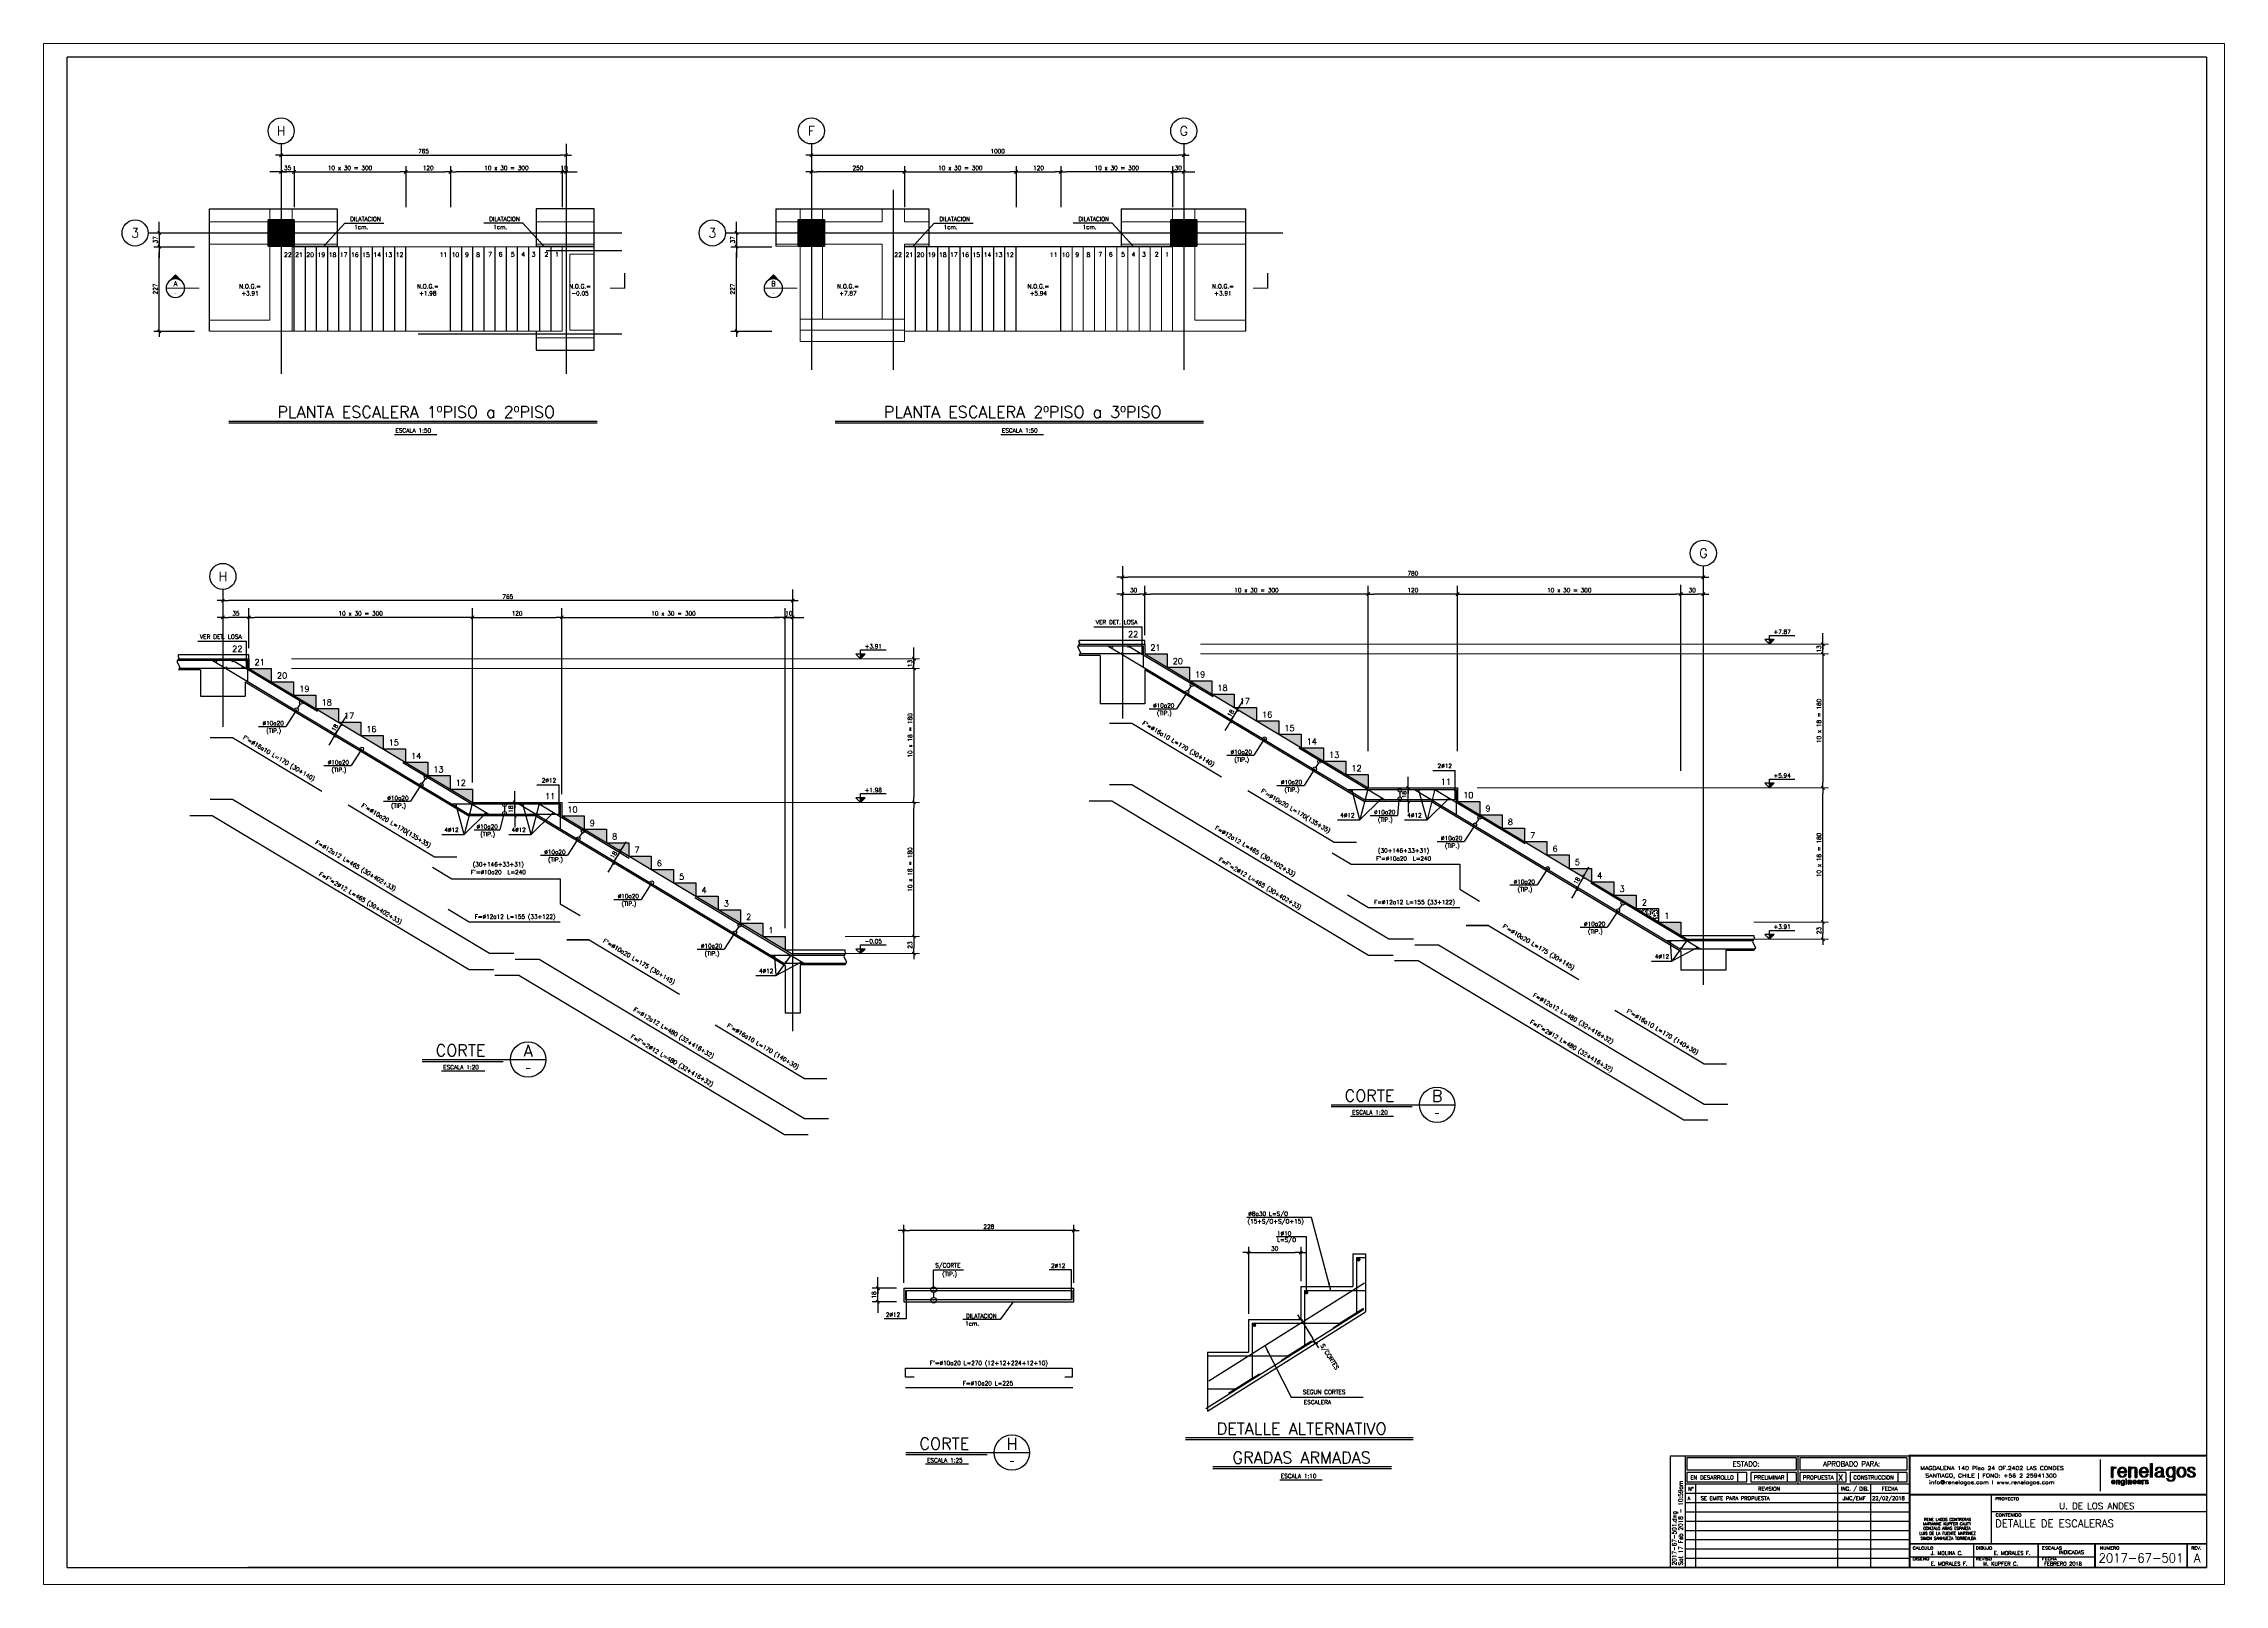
# Paper-space layout 'DOBLE-OFICIO' of a CAD drawing. Extents: x 224 to 615, y 304 to 580.
# The model-space entities are those that its viewports show. They can reach past a viewport. Long polylines and large blocks are cut down to what shows.
import ezdxf
from ezdxf.enums import TextEntityAlignment as Align

# ---------------------------------------------------------------- set-up
doc = ezdxf.new("R2010")
doc.units = 0
doc.header["$LTSCALE"] = 30
doc.header["$MEASUREMENT"] = 0
for name, pattern in [('EJES', [12.5, 10, -1, 0.5, -1]), ('RLA-PROYECCION', [0.71438, 0.47625, -0.23813]), ('RLE-PROYECCION', [0.71438, 0.47625, -0.23813])]:
    doc.linetypes.add(name, pattern=pattern)
doc.layers.get('0').update_dxf_attribs({"linetype": 'CONTINUOUS'})
for name, color, linetype, lineweight in [('A- ACOTADO INTERIOR', 8, 'CONTINUOUS', 0), ('RLA-PROYECCION', 2, 'RLA-PROYECCION', 9), ('RLE-LOSA', 3, 'CONTINUOUS', 15), ('RLE-PILAR', 5, 'CONTINUOUS', 50), ('RLE-PROYECCION', 2, 'RLE-PROYECCION', 15), ('RLE-SOLID', 252, 'CONTINUOUS', 15), ('RLE-VIGA', 3, 'CONTINUOUS', 15)]:
    doc.layers.add(name, color=color, linetype=linetype, lineweight=lineweight)
for name, color, linetype in [('CONTORNOS', 3, 'CONTINUOUS'), ('FORMATO', 7, 'CONTINUOUS'), ('RLA-BORDE DE LOSAS', 3, 'CONTINUOUS'), ('RLA-CORTES', 5, 'CONTINUOUS'), ('RLA-COTAS', 2, 'CONTINUOUS'), ('RLA-COTAS2', 1, 'CONTINUOUS'), ('RLA-EJES', 1, 'EJES'), ('RLA-FE', 7, 'CONTINUOUS'), ('RLA-FORMATO', 7, 'CONTINUOUS'), ('RLA-GRADAS', 3, 'CONTINUOUS'), ('RLA-LOGO', 7, 'CONTINUOUS'), ('RLA-NIVELES', 3, 'CONTINUOUS'), ('RLA-TEXTOS1', 9, 'CONTINUOUS'), ('RLA-TEXTOS2', 6, 'CONTINUOUS'), ('TEXTOS-SM', 3, 'CONTINUOUS')]:
    doc.layers.add(name, color=color, linetype=linetype)
doc.layers.add('VIEW', color=7, linetype='CONTINUOUS', plot=False)
doc.styles.add('CENTURY GOTHIC', font='GOTHIC.TTF')
doc.styles.add('DIREC', font='ROMAND', dxfattribs={"width": 1.2})
doc.styles.add('INGCIV', font='ROMAND', dxfattribs={"width": 1.2})
doc.styles.add('ROMAND', font='romand', dxfattribs={"height": 31.5})
doc.styles.add('ROMANS', font='romans.shx', dxfattribs={"height": 11.25})
doc.styles.add('ROMANS0', font='romans.shx')
doc.styles.add('SIETE50', font='ROMAND.SHX', dxfattribs={"height": 31.5})
doc.linetypes.add('LCORTE25', pattern='A,1.2,[136,ltypeshp.shx,S=0.2,R=0,X=0,Y=0],-0.8,1.12', length=3.12)
doc.linetypes.add('ZIGZAG', pattern='A,0.0001,-0.2,[131,ltypeshp.shx,S=0.2,R=0,X=-0.2,Y=0],-0.4,[131,ltypeshp.shx,S=0.2,R=180,X=0.2,Y=0],-0.2', length=0.8001)
doc.dimstyles.new('ING10', dxfattribs={"dimscale": 50, "dimtxt": 11.25, "dimasz": 0.3, "dimexe": 0, "dimexo": 0, "dimgap": 0.1, "dimtad": 1, "dimdec": 1, "dimlfac": 0.2, "dimzin": 12, "dimdsep": 46, "dimtxsty": 'ROMANS', "dimblk": 'TICK1', "dimcen": 0.09, "dimclrd": 2, "dimclre": 1, "dimclrt": 3, "dimadec": 0, "dimazin": 0, "dimtfac": 1, "dimtdec": 1, "dimtix": 1, "dimtmove": 2, "dimatfit": 3, "dimldrblk": 'TICK1', "dimfxl": 0, "dimfxlon": 1, "dimtolj": 1, "dimtzin": 0, "dimarcsym": 0})
doc.dimstyles.new('ING25', dxfattribs={"dimscale": 50, "dimtxt": 0.27, "dimasz": 0.3, "dimexe": 0, "dimexo": 0, "dimgap": 0.1, "dimtad": 1, "dimdec": 1, "dimlfac": 0.5, "dimzin": 12, "dimdsep": 46, "dimtxsty": 'ROMANS', "dimblk": 'TICK1', "dimcen": 0.09, "dimclrd": 2, "dimclre": 1, "dimclrt": 3, "dimadec": 0, "dimazin": 0, "dimtfac": 1, "dimtdec": 1, "dimtix": 1, "dimtmove": 2, "dimatfit": 3, "dimldrblk": 'TICK1', "dimfxl": 0, "dimfxlon": 1, "dimtolj": 1, "dimtzin": 0, "dimarcsym": 0})
doc.dimstyles.new('ING50', dxfattribs={"dimscale": 50, "dimtxt": 0.27, "dimasz": 0.3, "dimexe": 0, "dimexo": 0, "dimgap": 0.1, "dimtad": 1, "dimdec": 1, "dimzin": 12, "dimdsep": 46, "dimtxsty": 'ROMANS', "dimblk": 'TICK1', "dimblk1": 'TICK1', "dimblk2": 'TICK1', "dimcen": 0.09, "dimclrd": 2, "dimclre": 1, "dimclrt": 3, "dimadec": 0, "dimazin": 0, "dimtfac": 1, "dimtdec": 0, "dimtix": 1, "dimtmove": 2, "dimatfit": 3, "dimldrblk": 'TICK1', "dimfxl": 0, "dimfxlon": 1, "dimtolj": 1, "dimtzin": 0, "dimarcsym": 0})
pattern_1 = [(50, (-4145.477, 810.769), (14.345204, -1.255043), [1.5, -16.5]), (355, (-4145.477, 810.769), (-2.775027, 15.043843), [1.2, -13.2]), (100.45144, (-4144.282, 810.664), (11.570177, 13.7888), [1.274804, -14.022842]), (46.1842, (-4145.477, 814.769), (21.344827, -3.310386), [2.25, -24.75]), (96.63564, (-4143.698, 814.493), (18.69324, 19.48237), [1.912207, -21.034275]), (351.18416, (-4145.477, 814.77), (18.69324, 19.48237), [1.8, -19.8]), (21, (-4143.477, 813.769), (11.938141, -8.052378), [1.5, -16.5]), (326, (-4143.477, 813.769), (4.866307, 14.503), [1.2, -13.2]), (71.45144, (-4142.482, 813.098), (16.804448, 6.450623), [1.274804, -14.022842]), (37.5, (-4145.477, 810.769), (0.243197, 6.657877), [0, -13.04, 0, -13.4, 0, -13.25]), (7.5, (-4145.477, 810.769), (5.261391, 7.888234), [0, -7.64, 0, -12.74, 0, -5.05]), (327.5, (-4149.937, 810.769), (10.6764487, -0.4510974), [0, -5, 0, -15.6, 0, -20.7]), (317.5, (-4151.937, 810.769), (11.663723, 2.0021), [0, -6.5, 0, -10.36, 0, -14.7])]
pattern_2 = [(50, (-9707.586, 1150.279), (14.345204, -1.255043), [1.5, -16.5]), (355, (-9707.586, 1150.279), (-2.775027, 15.043843), [1.2, -13.2]), (100.45144, (-9706.39, 1150.174), (11.570177, 13.7888), [1.274804, -14.022842]), (46.1842, (-9707.586, 1154.279), (21.344827, -3.310386), [2.25, -24.75]), (96.63564, (-9705.807, 1154.003), (18.69324, 19.482372), [1.912207, -21.034275]), (351.18416, (-9707.586, 1154.28), (18.69324, 19.48237), [1.8, -19.8]), (21, (-9705.586, 1153.279), (11.938141, -8.052378), [1.5, -16.5]), (326, (-9705.586, 1153.279), (4.866307, 14.503), [1.2, -13.2]), (71.45144, (-9704.591, 1152.608), (16.804448, 6.450623), [1.274804, -14.022842]), (37.5, (-9707.586, 1150.279), (0.243197, 6.657877), [0, -13.04, 0, -13.4, 0, -13.25]), (7.5, (-9707.586, 1150.279), (5.2613907, 7.8882342), [0, -7.64, 0, -12.74, 0, -5.05]), (327.5, (-9712.046, 1150.279), (10.6764487, -0.4510974), [0, -5, 0, -15.6, 0, -20.7]), (317.5, (-9714.046, 1150.279), (11.6637234, 2.0021), [0, -6.5, 0, -10.36, 0, -14.7])]

# ---------------------------------------------------------------- blocks, each defined once
blk = doc.blocks.new('viñeta-rl')
at = {"layer": 'RLA-FORMATO', "color": 2, "linetype": 'Continuous'}
for p, q in [((-797.5, 298.8), (-1441, 298.8)), ((-1441, 298.8), (-1441, -1.2)), ((-1400, 298.8), (-1400, 0)), ((-1395.5, 293.8), (-1395.5, 261.3)), ((-1101.9, 293.8), (-1395.5, 293.8)), ((-1101.9, 293.8), (-1101.9, 261.3)), ((-805.2, 293.8), (-1092.3, 293.8)), ((-1092.3, 293.8), (-1092.3, 261.3)), ((-805.2, 293.8), (-805.2, 261.3)), ((-1101.9, 261.3), (-1395.5, 261.3)), ((-1395.5, 254.6), (-1395.5, 228.6)), ((-1235.8, 254.6), (-1395.5, 254.6)), ((-1223.8, 254.6), (-1223.8, 228.6)), ((-1101.9, 254.6), (-1223.8, 254.6)), ((-805.2, 261.3), (-1092.3, 261.3)), ((-969, 254.6), (-1092.3, 254.6)), ((-805.2, 254.6), (-957, 254.6)), ((-286.2, 289.9), (-286.2, 204.6)), ((-797.5, 223.6), (-1400, 223.6)), ((-797.5, 198.6), (-1400, 198.6)), ((-1235.8, 228.6), (-1395.5, 228.6)), ((-1372.5, 223.6), (-1372.5, 0)), ((-1101.9, 228.6), (-1223.8, 228.6)), ((-969, 228.6), (-1092.3, 228.6)), ((-991.5, 223.6), (-991.5, 0)), ((-805.2, 228.6), (-957, 228.6)), ((-902.5, 223.6), (-902.5, 0)), ((-578.3, 195.3), (-578.3, 63.3)), ((-797.5, 173.6), (-1400, 173.6)), ((-797.5, 148.6), (-1400, 148.6)), ((-797.5, 123.6), (-1400, 123.6)), ((-578.3, 149.8), (0, 149.8)), ((-797.5, 98.6), (-1400, 98.6)), ((-795.7, 73.6), (-1398.2, 73.6)), ((-625, 0), (-625, 63.3)), ((-797.5, 48.6), (-1400, 48.6)), ((-797.5, 23.6), (-1400, 23.6)), ((-797.5, 28.8), (-300, 28.8))]:
    blk.add_line(p, q, dxfattribs=at)
at = {"layer": 'RLA-FORMATO', "color": 3}
blk.add_line((-1097.1, 223.6), (-1097.1, 298.8), dxfattribs=at)
at = {"layer": 'RLA-FORMATO', "color": 2}
for p, q in [((-1260, 254.6), (-1260, 228.6)), ((-1235.8, 254.6), (-1235.8, 228.6)), ((-1126.1, 254.6), (-1126.1, 228.6)), ((-1101.9, 254.6), (-1101.9, 228.6)), ((-1092.3, 254.6), (-1092.3, 228.6)), ((-993.2, 254.6), (-993.2, 228.6)), ((-969, 254.6), (-969, 228.6)), ((-957, 254.6), (-957, 228.6)), ((-829.4, 254.6), (-829.4, 228.6)), ((-805.2, 254.6), (-805.2, 228.6))]:
    blk.add_line(p, q, dxfattribs=at)
at = {"layer": 'RLA-FORMATO', "color": 5, "const_width": 5}
for points in [[(0, 300), (-797.5, 300), (-797.5, 0)], [(0, 195.3), (-797.5, 195.3)], [(0, 63.3), (-797.5, 63.3)], [(-452.5, 0), (-452.5, 63.3)], [(-300, 0), (-300, 63.3)], [(-52.5, 0), (-52.5, 63.3)]]:
    blk.add_lwpolyline(points, dxfattribs=at)
at = {"layer": 'RLA-LOGO', "color": 9, "true_color": 0xc0c0c0}
for p, q in [((-255.3, 241.7), (-255.3, 269.6)), ((-255.3, 241.7), (-255.3, 269.6)), ((-255.3, 269.6), (-251.3, 269.6)), ((-255.2, 241.7), (-255.2, 269.6)), ((-255.2, 241.7), (-255.2, 269.6)), ((-255.1, 241.7), (-255.1, 269.6)), ((-255.1, 241.7), (-255.1, 269.6)), ((-255, 241.7), (-255, 269.6)), ((-255, 241.7), (-255, 269.6)), ((-255, 241.7), (-255, 269.6)), ((-254.9, 241.7), (-254.9, 269.6)), ((-254.9, 241.7), (-254.9, 269.6)), ((-254.8, 241.7), (-254.8, 269.6)), ((-254.8, 241.7), (-254.8, 269.6)), ((-254.7, 241.7), (-254.7, 269.6)), ((-254.7, 241.7), (-254.7, 269.6)), ((-254.6, 241.7), (-254.6, 269.6)), ((-254.6, 241.7), (-254.6, 269.6)), ((-254.5, 241.7), (-254.5, 269.6)), ((-254.5, 241.7), (-254.5, 269.6)), ((-254.5, 241.7), (-254.5, 269.6)), ((-254.4, 241.7), (-254.4, 269.6)), ((-254.4, 241.7), (-254.4, 269.6)), ((-254.3, 241.7), (-254.3, 269.6)), ((-254.3, 241.7), (-254.3, 269.6)), ((-254.2, 241.7), (-254.2, 269.6)), ((-254.2, 241.7), (-254.2, 269.6)), ((-254.1, 241.7), (-254.1, 269.6)), ((-254.1, 241.7), (-254.1, 269.6)), ((-254.1, 241.7), (-254.1, 269.6)), ((-254, 241.7), (-254, 269.6)), ((-254, 241.7), (-254, 269.6)), ((-253.9, 241.7), (-253.9, 269.6)), ((-253.9, 241.7), (-253.9, 269.6)), ((-253.8, 241.7), (-253.8, 269.6)), ((-253.8, 241.7), (-253.8, 269.6)), ((-253.7, 241.7), (-253.7, 269.6)), ((-253.7, 241.7), (-253.7, 269.6)), ((-253.6, 241.7), (-253.6, 269.6)), ((-253.6, 241.7), (-253.6, 269.6)), ((-253.6, 241.7), (-253.6, 269.6)), ((-253.5, 241.7), (-253.5, 269.6)), ((-253.5, 241.7), (-253.5, 269.6)), ((-253.4, 241.7), (-253.4, 269.6)), ((-253.4, 241.7), (-253.4, 269.6)), ((-253.3, 241.7), (-253.3, 269.6)), ((-253.3, 241.7), (-253.3, 269.6)), ((-253.2, 241.7), (-253.2, 269.6)), ((-253.2, 241.7), (-253.2, 269.6)), ((-253.2, 241.7), (-253.2, 269.6)), ((-253.1, 241.7), (-253.1, 269.6)), ((-253.1, 241.7), (-253.1, 269.6)), ((-253, 241.7), (-253, 269.6)), ((-253, 241.7), (-253, 269.6)), ((-252.9, 241.7), (-252.9, 269.6)), ((-252.9, 241.7), (-252.9, 269.6)), ((-252.8, 241.7), (-252.8, 269.6)), ((-252.8, 241.7), (-252.8, 269.6)), ((-252.7, 241.7), (-252.7, 269.6)), ((-252.7, 241.7), (-252.7, 269.6)), ((-252.7, 241.7), (-252.7, 269.6)), ((-252.6, 241.7), (-252.6, 269.6)), ((-252.6, 241.7), (-252.6, 269.6)), ((-252.5, 241.7), (-252.5, 269.6)), ((-252.5, 241.7), (-252.5, 269.6)), ((-252.4, 241.7), (-252.4, 269.6)), ((-252.4, 241.7), (-252.4, 269.6)), ((-252.3, 241.7), (-252.3, 269.6)), ((-252.3, 241.7), (-252.3, 269.6)), ((-252.3, 241.7), (-252.3, 269.6)), ((-252.2, 241.7), (-252.2, 269.6)), ((-252.2, 241.7), (-252.2, 269.6)), ((-252.1, 241.7), (-252.1, 269.6)), ((-252.1, 241.7), (-252.1, 269.6)), ((-252, 241.7), (-252, 269.6)), ((-252, 241.7), (-252, 269.6)), ((-251.9, 241.7), (-251.9, 269.6)), ((-251.9, 241.7), (-251.9, 269.6)), ((-251.8, 241.7), (-251.8, 269.6)), ((-251.8, 241.7), (-251.8, 269.6)), ((-251.8, 241.7), (-251.8, 269.6)), ((-251.7, 241.7), (-251.7, 269.6)), ((-251.7, 241.7), (-251.7, 269.6)), ((-251.6, 241.7), (-251.6, 269.6)), ((-251.6, 241.7), (-251.6, 269.6)), ((-251.5, 241.7), (-251.5, 269.6)), ((-251.5, 241.7), (-251.5, 269.6)), ((-251.4, 241.7), (-251.4, 269.6)), ((-251.4, 241.7), (-251.4, 269.6)), ((-251.4, 241.7), (-251.4, 269.6)), ((-251.3, 269.6), (-251.3, 266.3)), ((-251.3, 241.7), (-251.3, 269.6)), ((-251.3, 266.3), (-251.1, 266.3)), ((-251.3, 259.9), (-251.3, 266.3)), ((-251.2, 260.3), (-251.2, 266.3)), ((-251.2, 260.5), (-251.2, 266.3)), ((-251.1, 260.9), (-251.1, 266.4)), ((-251.1, 260.7), (-251.1, 266.3)), ((-251, 261.2), (-251, 266.6)), ((-251, 261.1), (-251, 266.5)), ((-250.9, 261.6), (-250.9, 266.8)), ((-250.9, 261.5), (-250.9, 266.7)), ((-250.9, 261.4), (-250.9, 266.6)), ((-250.8, 261.7), (-250.8, 266.9)), ((-250.8, 261.8), (-250.8, 266.9)), ((-250.7, 262), (-250.7, 267.1)), ((-250.7, 261.9), (-250.7, 267)), ((-250.6, 262.2), (-250.6, 267.2)), ((-250.6, 262.1), (-250.6, 267.1)), ((-250.5, 262.5), (-250.5, 267.4)), ((-250.5, 262.3), (-250.5, 267.3)), ((-250.5, 262.4), (-250.5, 267.3)), ((-250.4, 262.6), (-250.4, 267.5)), ((-250.4, 262.5), (-250.4, 267.4)), ((-250.3, 262.8), (-250.3, 267.6)), ((-250.3, 262.7), (-250.3, 267.5)), ((-250.2, 262.8), (-250.2, 267.7)), ((-250.2, 262.9), (-250.2, 267.7)), ((-250.1, 263), (-250.1, 267.8)), ((-250.1, 263), (-250.1, 267.8)), ((-250, 263.2), (-250, 268)), ((-250, 263.1), (-250, 267.9)), ((-250, 263.2), (-250, 267.9)), ((-249.9, 263.3), (-249.9, 268)), ((-249.9, 263.3), (-249.9, 268)), ((-249.8, 263.4), (-249.8, 268.1)), ((-249.8, 263.4), (-249.8, 268.1)), ((-249.7, 263.5), (-249.7, 268.2)), ((-249.7, 263.5), (-249.7, 268.2)), ((-249.6, 263.6), (-249.6, 268.3)), ((-249.6, 263.6), (-249.6, 268.3)), ((-249.6, 263.7), (-249.6, 268.3)), ((-249.5, 263.7), (-249.5, 268.4)), ((-249.5, 263.8), (-249.5, 268.4)), ((-249.4, 263.8), (-249.4, 268.5)), ((-249.4, 263.9), (-249.4, 268.5)), ((-249.3, 264), (-249.3, 268.6)), ((-249.3, 263.9), (-249.3, 268.5)), ((-249.2, 264), (-249.2, 268.6)), ((-249.2, 264.1), (-249.2, 268.6)), ((-249.1, 264.1), (-249.1, 268.7)), ((-249.1, 264.1), (-249.1, 268.7)), ((-249.1, 264.2), (-249.1, 268.7)), ((-249, 264.2), (-249, 268.8)), ((-249, 264.3), (-249, 268.8)), ((-248.9, 264.3), (-248.9, 268.9)), ((-248.9, 264.3), (-248.9, 268.8)), ((-248.8, 264.4), (-248.8, 268.9)), ((-248.8, 264.4), (-248.8, 268.9)), ((-248.7, 264.4), (-248.7, 269)), ((-248.7, 264.5), (-248.7, 269)), ((-248.7, 264.5), (-248.7, 269)), ((-248.6, 264.6), (-248.6, 269.1)), ((-248.6, 264.5), (-248.6, 269)), ((-248.5, 264.6), (-248.5, 269.1)), ((-248.5, 264.6), (-248.5, 269.1)), ((-248.4, 264.7), (-248.4, 269.2)), ((-248.4, 264.7), (-248.4, 269.1)), ((-248.3, 264.7), (-248.3, 269.2)), ((-248.3, 264.7), (-248.3, 269.2)), ((-248.2, 264.8), (-248.2, 269.3)), ((-248.2, 264.8), (-248.2, 269.3)), ((-248.2, 264.8), (-248.2, 269.2)), ((-248.1, 264.9), (-248.1, 269.3)), ((-248.1, 264.9), (-248.1, 269.3)), ((-248, 264.9), (-248, 269.4)), ((-248, 264.9), (-248, 269.4)), ((-247.9, 265), (-247.9, 269.4)), ((-247.9, 265), (-247.9, 269.4)), ((-247.8, 265), (-247.8, 269.5)), ((-247.8, 265.1), (-247.8, 269.5)), ((-247.8, 265), (-247.8, 269.4)), ((-247.7, 265.1), (-247.7, 269.5)), ((-247.7, 265.1), (-247.7, 269.5)), ((-247.6, 265.1), (-247.6, 269.5)), ((-247.6, 265.1), (-247.6, 269.5)), ((-247.5, 265.2), (-247.5, 269.6)), ((-247.5, 265.2), (-247.5, 269.6)), ((-247.4, 265.2), (-247.4, 269.6)), ((-247.4, 265.2), (-247.4, 269.6)), ((-247.3, 265.3), (-247.3, 269.7)), ((-247.3, 265.2), (-247.3, 269.6)), ((-247.3, 265.3), (-247.3, 269.6)), ((-247.2, 265.3), (-247.2, 269.7)), ((-247.2, 265.3), (-247.2, 269.7)), ((-247.1, 265.3), (-247.1, 269.7)), ((-247.1, 265.4), (-247.1, 269.7)), ((-247, 265.4), (-247, 269.8)), ((-247, 265.4), (-247, 269.7)), ((-246.9, 265.4), (-246.9, 269.8)), ((-246.9, 265.4), (-246.9, 269.8)), ((-246.9, 265.4), (-246.9, 269.8)), ((-246.8, 265.4), (-246.8, 269.8)), ((-246.8, 265.5), (-246.8, 269.8)), ((-246.7, 265.5), (-246.7, 269.8)), ((-246.7, 265.5), (-246.7, 269.8)), ((-246.6, 265.5), (-246.6, 269.9)), ((-246.6, 265.5), (-246.6, 269.8)), ((-246.5, 265.5), (-246.5, 269.9)), ((-246.5, 265.5), (-246.5, 269.9)), ((-246.4, 265.6), (-246.4, 269.9)), ((-246.4, 265.6), (-246.4, 269.9)), ((-246.4, 265.6), (-246.4, 269.9)), ((-246.3, 265.6), (-246.3, 269.9)), ((-246.3, 265.6), (-246.3, 269.9)), ((-246.2, 265.6), (-246.2, 269.9)), ((-246.2, 265.6), (-246.2, 269.9)), ((-246.1, 265.6), (-246.1, 269.9)), ((-246.1, 265.6), (-246.1, 269.9)), ((-246, 265.6), (-246, 270)), ((-246, 265.7), (-246, 270)), ((-246, 265.7), (-246, 270)), ((-245.9, 265.7), (-245.9, 270)), ((-245.9, 265.7), (-245.9, 270)), ((-245.8, 265.7), (-245.8, 270)), ((-245.8, 265.7), (-245.8, 270)), ((-245.7, 265.7), (-245.7, 270)), ((-245.7, 265.7), (-245.7, 270)), ((-245.6, 265.7), (-245.6, 270)), ((-245.6, 265.7), (-245.6, 270)), ((-245.5, 265.7), (-245.5, 270)), ((-245.5, 265.7), (-245.5, 270)), ((-245.5, 265.7), (-245.5, 270)), ((-245.4, 265.7), (-245.4, 270)), ((-245.4, 265.7), (-245.4, 270)), ((-245.3, 265.7), (-245.3, 270)), ((-245.3, 265.7), (-245.3, 270)), ((-245.2, 265.8), (-245.2, 270)), ((-245.2, 265.8), (-245.2, 270)), ((-245.1, 265.8), (-245.1, 270)), ((-245.1, 265.8), (-245.1, 270)), ((-245.1, 265.8), (-245.1, 270)), ((-245, 265.8), (-245, 270)), ((-245, 265.8), (-245, 270)), ((-244.9, 265.8), (-244.9, 270)), ((-244.9, 265.8), (-244.9, 270)), ((-244.8, 265.8), (-244.8, 270)), ((-244.8, 265.8), (-244.8, 270)), ((-244.7, 265.8), (-244.7, 270)), ((-244.7, 265.8), (-244.7, 270)), ((-244.6, 265.8), (-244.6, 270)), ((-244.6, 265.8), (-244.6, 270)), ((-244.6, 265.8), (-244.6, 270)), ((-244.5, 265.8), (-244.5, 270)), ((-244.5, 265.8), (-244.5, 270)), ((-244.4, 265.8), (-244.4, 270)), ((-244.4, 265.8), (-244.4, 270)), ((-244.3, 265.8), (-244.3, 270)), ((-244.3, 265.7), (-244.3, 270)), ((-244.2, 265.7), (-244.2, 270)), ((-244.2, 265.7), (-244.2, 270)), ((-244.2, 265.7), (-244.2, 270)), ((-244.1, 265.7), (-244.1, 269.9)), ((-244.1, 265.7), (-244.1, 269.9)), ((-244, 265.7), (-244, 269.9)), ((-244, 265.7), (-244, 269.9)), ((-243.9, 265.7), (-243.9, 269.9)), ((-243.9, 265.7), (-243.9, 269.9)), ((-243.8, 265.7), (-243.8, 269.9)), ((-243.8, 265.7), (-243.8, 269.9)), ((-243.7, 265.7), (-243.7, 269.9)), ((-243.7, 265.7), (-243.7, 269.9)), ((-243.7, 265.7), (-243.7, 269.9)), ((-243.6, 265.7), (-243.6, 269.9)), ((-243.6, 265.6), (-243.6, 269.8)), ((-243.5, 265.6), (-243.5, 269.8)), ((-243.5, 265.6), (-243.5, 269.8)), ((-243.4, 265.6), (-243.4, 269.8)), ((-243.4, 265.6), (-243.4, 269.8)), ((-243.3, 265.6), (-243.3, 269.8)), ((-243.3, 265.6), (-243.3, 269.8)), ((-243.3, 265.6), (-243.3, 269.8)), ((-243.2, 265.6), (-243.2, 269.8)), ((-243.2, 265.6), (-243.2, 269.7)), ((-243.1, 265.5), (-243.1, 269.7)), ((-243.1, 265.5), (-243.1, 269.7)), ((-243, 265.5), (-243, 269.7)), ((-243, 265.5), (-243, 269.7)), ((-242.9, 265.5), (-242.9, 269.7)), ((-242.9, 265.5), (-242.9, 269.6)), ((-242.8, 265.5), (-242.8, 269.6)), ((-242.8, 265.5), (-242.8, 269.6)), ((-242.8, 265.4), (-242.8, 269.6)), ((-242.7, 265.4), (-242.7, 269.6)), ((-242.7, 265.4), (-242.7, 269.6)), ((-242.6, 265.4), (-242.6, 269.6)), ((-242.6, 265.4), (-242.6, 269.5)), ((-242.6, 265.4), (-242.6, 269.5)), ((-239, 257.2), (-239, 253.7)), ((-239, 256.8), (-239, 254.2)), ((-238.9, 257.9), (-238.9, 252.9)), ((-238.9, 257.6), (-238.9, 253.2)), ((-238.8, 258.4), (-238.8, 252.2)), ((-238.8, 258.1), (-238.8, 252.5)), ((-238.7, 258.8), (-238.7, 251.7)), ((-238.7, 258.6), (-238.7, 251.9)), ((-238.6, 259.4), (-238.6, 251)), ((-238.6, 259.2), (-238.6, 251.2)), ((-238.6, 259), (-238.6, 251.4)), ((-238.5, 259.8), (-238.5, 250.6)), ((-238.5, 259.6), (-238.5, 250.8)), ((-238.4, 260.2), (-238.4, 250.3)), ((-238.4, 260), (-238.4, 250.5)), ((-238.3, 260.5), (-238.3, 250)), ((-238.3, 260.4), (-238.3, 250.2)), ((-238.2, 261), (-238.2, 249.6)), ((-238.2, 260.9), (-238.2, 249.7)), ((-238.2, 260.7), (-238.2, 249.9)), ((-238.1, 261.3), (-238.1, 249.4)), ((-238.1, 261.2), (-238.1, 249.5)), ((-238, 261.6), (-238, 249.1)), ((-238, 261.5), (-238, 249.2)), ((-237.9, 261.9), (-237.9, 248.9)), ((-237.9, 261.7), (-237.9, 249)), ((-237.8, 262.1), (-237.8, 248.7)), ((-237.8, 262), (-237.8, 248.8)), ((-237.7, 262.4), (-237.7, 248.4)), ((-237.7, 262.3), (-237.7, 248.5)), ((-237.7, 262.2), (-237.7, 248.6)), ((-237.6, 262.6), (-237.6, 248.2)), ((-237.6, 262.5), (-237.6, 248.3)), ((-237.5, 262.8), (-237.5, 248)), ((-237.5, 262.7), (-237.5, 248)), ((-237.4, 263), (-237.4, 247.8)), ((-237.4, 262.9), (-237.4, 247.9)), ((-237.3, 263.3), (-237.3, 247.5)), ((-237.3, 263.2), (-237.3, 247.6)), ((-237.3, 263.1), (-237.3, 247.7)), ((-237.2, 263.5), (-237.2, 247.3)), ((-237.2, 263.4), (-237.2, 247.4)), ((-237.1, 263.6), (-237.1, 247.2)), ((-237.1, 263.6), (-237.1, 247.1)), ((-237, 263.8), (-237, 247)), ((-237, 263.7), (-237, 247)), ((-236.9, 263.9), (-236.9, 246.9)), ((-236.9, 263.9), (-236.9, 246.8)), ((-236.8, 264.2), (-236.8, 246.6)), ((-236.8, 264.1), (-236.8, 246.6)), ((-236.8, 264), (-236.8, 246.7)), ((-236.7, 264.3), (-236.7, 246.4)), ((-236.7, 264.2), (-236.7, 246.5)), ((-236.6, 264.4), (-236.6, 246.4)), ((-236.6, 264.4), (-236.6, 246.3)), ((-236.5, 264.6), (-236.5, 246.1)), ((-236.5, 264.5), (-236.5, 246.2)), ((-236.4, 264.8), (-236.4, 245.9)), ((-236.4, 264.7), (-236.4, 246)), ((-236.4, 264.6), (-236.4, 246.1)), ((-236.3, 264.9), (-236.3, 245.8)), ((-236.3, 264.8), (-236.3, 245.9)), ((-236.2, 265), (-236.2, 245.7)), ((-236.2, 264.9), (-236.2, 245.8)), ((-236.1, 265.1), (-236.1, 245.6)), ((-236.1, 265.1), (-236.1, 245.6)), ((-236, 265.2), (-236, 245.5)), ((-236, 265.2), (-236, 245.5)), ((-235.9, 265.4), (-235.9, 245.3)), ((-235.9, 265.4), (-235.9, 245.3)), ((-235.9, 265.3), (-235.9, 245.4)), ((-235.8, 265.5), (-235.8, 245.2)), ((-235.8, 265.5), (-235.8, 245.2)), ((-235.7, 265.6), (-235.7, 245.1)), ((-235.7, 265.6), (-235.7, 245.1)), ((-235.6, 265.8), (-235.6, 245)), ((-235.6, 265.7), (-235.6, 245)), ((-235.5, 265.9), (-235.5, 244.9)), ((-235.5, 265.9), (-235.5, 244.8)), ((-235.5, 265.8), (-235.5, 244.9)), ((-235.4, 266), (-235.4, 244.8)), ((-235.4, 266), (-235.4, 244.7)), ((-235.3, 266.1), (-235.3, 244.7)), ((-235.3, 266.1), (-235.3, 244.6)), ((-235.2, 266.2), (-235.2, 244.6)), ((-235.2, 266.2), (-235.2, 244.5)), ((-235.1, 266.3), (-235.1, 244.5)), ((-235.1, 266.3), (-235.1, 244.4)), ((-235, 266.5), (-235, 254.5)), ((-235, 266.4), (-235, 244.4)), ((-235, 266.4), (-235, 244.3)), ((-235, 254.5), (-215.3, 254.5)), ((-235, 253.8), (-235, 244.3)), ((-234.9, 266.5), (-234.9, 254.5)), ((-234.9, 266.5), (-234.9, 254.5)), ((-234.9, 253.2), (-234.9, 244.3)), ((-234.9, 252.8), (-234.9, 244.2)), ((-234.8, 266.6), (-234.8, 254.5)), ((-234.8, 266.6), (-234.8, 254.5)), ((-234.8, 257.9), (-219.5, 257.9)), ((-234.8, 252.4), (-234.8, 244.2)), ((-234.8, 252.1), (-234.8, 244.1)), ((-234.7, 266.7), (-234.7, 254.5)), ((-234.7, 266.7), (-234.7, 258.2)), ((-234.7, 257.9), (-234.7, 254.5)), ((-234.7, 251.9), (-234.7, 244.1)), ((-234.7, 251.6), (-234.7, 244)), ((-234.6, 266.8), (-234.6, 258.4)), ((-234.6, 266.8), (-234.6, 258.6)), ((-234.6, 266.8), (-234.6, 258.8)), ((-234.6, 257.9), (-234.6, 254.5)), ((-234.6, 257.9), (-234.6, 254.5)), ((-234.6, 257.9), (-234.6, 254.5)), ((-234.6, 251.4), (-234.6, 244)), ((-234.6, 251.2), (-234.6, 244)), ((-234.6, 251.1), (-234.6, 243.9)), ((-234.5, 266.9), (-234.5, 259)), ((-234.5, 266.9), (-234.5, 259.2)), ((-234.5, 257.9), (-234.5, 254.5)), ((-234.5, 257.9), (-234.5, 254.5)), ((-234.5, 250.9), (-234.5, 243.9)), ((-234.5, 250.7), (-234.5, 243.8)), ((-234.4, 267), (-234.4, 259.4)), ((-234.4, 267), (-234.4, 259.5)), ((-234.4, 257.9), (-234.4, 254.5)), ((-234.4, 257.9), (-234.4, 254.5)), ((-234.4, 250.6), (-234.4, 243.8)), ((-234.4, 250.5), (-234.4, 243.8)), ((-234.3, 267.1), (-234.3, 259.8)), ((-234.3, 267), (-234.3, 259.7)), ((-234.3, 257.9), (-234.3, 254.5)), ((-234.3, 257.9), (-234.3, 254.5)), ((-234.3, 250.4), (-234.3, 243.7)), ((-234.3, 250.2), (-234.3, 243.7)), ((-234.2, 267.2), (-234.2, 260.1)), ((-234.2, 267.1), (-234.2, 260)), ((-234.2, 257.9), (-234.2, 254.5)), ((-234.2, 257.9), (-234.2, 254.5)), ((-234.2, 250.1), (-234.2, 243.6)), ((-234.2, 250), (-234.2, 243.6)), ((-234.1, 267.3), (-234.1, 260.5)), ((-234.1, 267.2), (-234.1, 260.2)), ((-234.1, 267.2), (-234.1, 260.4)), ((-234.1, 257.9), (-234.1, 254.5)), ((-234.1, 257.9), (-234.1, 254.5)), ((-234.1, 257.9), (-234.1, 254.5)), ((-234.1, 249.9), (-234.1, 243.6)), ((-234.1, 249.8), (-234.1, 243.5)), ((-234.1, 249.7), (-234.1, 243.5)), ((-234, 267.4), (-234, 260.7)), ((-234, 267.3), (-234, 260.6)), ((-234, 257.9), (-234, 254.5)), ((-234, 257.9), (-234, 254.5)), ((-234, 249.6), (-234, 243.5)), ((-234, 249.5), (-234, 243.4)), ((-233.9, 267.4), (-233.9, 260.8)), ((-233.9, 267.4), (-233.9, 261)), ((-233.9, 257.9), (-233.9, 254.5)), ((-233.9, 257.9), (-233.9, 254.5)), ((-233.9, 249.4), (-233.9, 243.4)), ((-233.9, 249.3), (-233.9, 243.4)), ((-233.8, 267.5), (-233.8, 261.1)), ((-233.8, 267.5), (-233.8, 261.2)), ((-233.8, 257.9), (-233.8, 254.5)), ((-233.8, 257.9), (-233.8, 254.5)), ((-233.8, 249.2), (-233.8, 243.3)), ((-233.8, 249.2), (-233.8, 243.3)), ((-233.7, 267.6), (-233.7, 261.4)), ((-233.7, 267.6), (-233.7, 261.5)), ((-233.7, 267.5), (-233.7, 261.3)), ((-233.7, 257.9), (-233.7, 254.5)), ((-233.7, 257.9), (-233.7, 254.5)), ((-233.7, 257.9), (-233.7, 254.5)), ((-233.7, 249.1), (-233.7, 243.3)), ((-233.7, 249), (-233.7, 243.2)), ((-233.7, 248.9), (-233.7, 243.2)), ((-233.6, 267.7), (-233.6, 261.7)), ((-233.6, 267.6), (-233.6, 261.6)), ((-233.6, 257.9), (-233.6, 254.5)), ((-233.6, 257.9), (-233.6, 254.5)), ((-233.6, 248.8), (-233.6, 243.2)), ((-233.6, 248.8), (-233.6, 243.1)), ((-233.5, 267.7), (-233.5, 261.8)), ((-233.5, 267.7), (-233.5, 261.9)), ((-233.5, 257.9), (-233.5, 254.5)), ((-233.5, 257.9), (-233.5, 254.5)), ((-233.5, 248.7), (-233.5, 243.1)), ((-233.5, 248.6), (-233.5, 243.1)), ((-233.4, 267.8), (-233.4, 261.9)), ((-233.4, 267.8), (-233.4, 262)), ((-233.4, 257.9), (-233.4, 254.5)), ((-233.4, 257.9), (-233.4, 254.5)), ((-233.4, 248.5), (-233.4, 243)), ((-233.4, 248.5), (-233.4, 243)), ((-233.3, 267.8), (-233.3, 262.1)), ((-233.3, 267.8), (-233.3, 262.2)), ((-233.3, 257.9), (-233.3, 254.5)), ((-233.3, 257.9), (-233.3, 254.5)), ((-233.3, 248.4), (-233.3, 243)), ((-233.3, 248.3), (-233.3, 242.9)), ((-233.2, 267.9), (-233.2, 262.3)), ((-233.2, 267.9), (-233.2, 262.3)), ((-233.2, 267.9), (-233.2, 262.4)), ((-233.2, 257.9), (-233.2, 254.5)), ((-233.2, 257.9), (-233.2, 254.5)), ((-233.2, 257.9), (-233.2, 254.5)), ((-233.2, 248.3), (-233.2, 242.9)), ((-233.2, 248.2), (-233.2, 242.9)), ((-233.2, 248.1), (-233.2, 242.8)), ((-233.1, 268), (-233.1, 262.5)), ((-233.1, 268), (-233.1, 262.6)), ((-233.1, 257.9), (-233.1, 254.5)), ((-233.1, 257.9), (-233.1, 254.5)), ((-233.1, 248.1), (-233.1, 242.8)), ((-233.1, 248), (-233.1, 242.8)), ((-233, 268.1), (-233, 262.7)), ((-233, 268), (-233, 262.6)), ((-233, 257.9), (-233, 254.5)), ((-233, 257.9), (-233, 254.5)), ((-233, 247.9), (-233, 242.7)), ((-233, 247.9), (-233, 242.7)), ((-232.9, 268.1), (-232.9, 262.8)), ((-232.9, 268.1), (-232.9, 262.8)), ((-232.9, 257.9), (-232.9, 254.5)), ((-232.9, 257.9), (-232.9, 254.5)), ((-232.9, 247.8), (-232.9, 242.7)), ((-232.9, 247.8), (-232.9, 242.7)), ((-232.8, 268.2), (-232.8, 263)), ((-232.8, 268.2), (-232.8, 263)), ((-232.8, 268.1), (-232.8, 262.9)), ((-232.8, 257.9), (-232.8, 254.5)), ((-232.8, 257.9), (-232.8, 254.5)), ((-232.8, 257.9), (-232.8, 254.5)), ((-232.8, 247.7), (-232.8, 242.6)), ((-232.8, 247.6), (-232.8, 242.6)), ((-232.8, 247.6), (-232.8, 242.6)), ((-232.7, 268.2), (-232.7, 263.1)), ((-232.7, 268.2), (-232.7, 263.2)), ((-232.7, 257.9), (-232.7, 254.5)), ((-232.7, 257.9), (-232.7, 254.5)), ((-232.7, 247.5), (-232.7, 242.6)), ((-232.7, 247.5), (-232.7, 242.5)), ((-232.6, 268.3), (-232.6, 263.2)), ((-232.6, 268.3), (-232.6, 263.3)), ((-232.6, 257.9), (-232.6, 254.5)), ((-232.6, 257.9), (-232.6, 254.5)), ((-232.6, 247.4), (-232.6, 242.5)), ((-232.6, 247.4), (-232.6, 242.5)), ((-232.5, 268.4), (-232.5, 263.4)), ((-232.5, 268.3), (-232.5, 263.3)), ((-232.5, 257.9), (-232.5, 254.5)), ((-232.5, 257.9), (-232.5, 254.5)), ((-232.5, 247.3), (-232.5, 242.4)), ((-232.5, 247.2), (-232.5, 242.4)), ((-232.4, 268.4), (-232.4, 263.5)), ((-232.4, 268.4), (-232.4, 263.5)), ((-232.4, 257.9), (-232.4, 254.5)), ((-232.4, 257.9), (-232.4, 254.5)), ((-232.4, 247.2), (-232.4, 242.4)), ((-232.4, 247.1), (-232.4, 242.4)), ((-232.3, 268.4), (-232.3, 263.6)), ((-232.3, 268.5), (-232.3, 263.7)), ((-232.3, 268.4), (-232.3, 263.6)), ((-232.3, 257.9), (-232.3, 254.5)), ((-232.3, 257.9), (-232.3, 254.5)), ((-232.3, 257.9), (-232.3, 254.5)), ((-232.3, 247.1), (-232.3, 242.3)), ((-232.3, 247), (-232.3, 242.3)), ((-232.3, 247), (-232.3, 242.3)), ((-232.2, 268.5), (-232.2, 263.7)), ((-232.2, 268.5), (-232.2, 263.8)), ((-232.2, 257.9), (-232.2, 254.5)), ((-232.2, 257.9), (-232.2, 254.5)), ((-232.2, 246.9), (-232.2, 242.3)), ((-232.2, 246.9), (-232.2, 242.2)), ((-232.1, 268.6), (-232.1, 263.9)), ((-232.1, 268.5), (-232.1, 263.8)), ((-232.1, 257.9), (-232.1, 254.5)), ((-232.1, 257.9), (-232.1, 254.5)), ((-232.1, 246.8), (-232.1, 242.2)), ((-232.1, 246.8), (-232.1, 242.2)), ((-232, 268.6), (-232, 263.9)), ((-232, 268.6), (-232, 263.9)), ((-232, 257.9), (-232, 254.5)), ((-232, 257.9), (-232, 254.5)), ((-232, 246.7), (-232, 242.2)), ((-232, 246.7), (-232, 242.2)), ((-231.9, 268.7), (-231.9, 264)), ((-231.9, 268.7), (-231.9, 264.1)), ((-231.9, 268.6), (-231.9, 264)), ((-231.9, 257.9), (-231.9, 254.5)), ((-231.9, 257.9), (-231.9, 254.5)), ((-231.9, 257.9), (-231.9, 254.5)), ((-231.9, 246.6), (-231.9, 242.1)), ((-231.9, 246.6), (-231.9, 242.1)), ((-231.9, 246.5), (-231.9, 242.1)), ((-231.8, 268.7), (-231.8, 264.1)), ((-231.8, 268.7), (-231.8, 264.2)), ((-231.8, 257.9), (-231.8, 254.5)), ((-231.8, 257.9), (-231.8, 254.5)), ((-231.8, 246.5), (-231.8, 242.1)), ((-231.8, 246.5), (-231.8, 242.1)), ((-231.7, 268.8), (-231.7, 264.3)), ((-231.7, 268.7), (-231.7, 264.2)), ((-231.7, 257.9), (-231.7, 254.5)), ((-231.7, 257.9), (-231.7, 254.5)), ((-231.7, 246.4), (-231.7, 242)), ((-231.7, 246.4), (-231.7, 242)), ((-231.6, 268.8), (-231.6, 264.3)), ((-231.6, 268.8), (-231.6, 264.3)), ((-231.6, 257.9), (-231.6, 254.5)), ((-231.6, 257.9), (-231.6, 254.5)), ((-231.6, 246.3), (-231.6, 242)), ((-231.6, 246.3), (-231.6, 242)), ((-231.5, 268.8), (-231.5, 264.4)), ((-231.5, 268.8), (-231.5, 264.4)), ((-231.5, 257.9), (-231.5, 254.5)), ((-231.5, 257.9), (-231.5, 254.5)), ((-231.5, 246.2), (-231.5, 241.9)), ((-231.5, 246.2), (-231.5, 241.9)), ((-231.4, 268.9), (-231.4, 264.5)), ((-231.4, 268.9), (-231.4, 264.5)), ((-231.4, 268.9), (-231.4, 264.5)), ((-231.4, 257.9), (-231.4, 254.5)), ((-231.4, 257.9), (-231.4, 254.5)), ((-231.4, 257.9), (-231.4, 254.5)), ((-231.4, 246.2), (-231.4, 241.9)), ((-231.4, 246.1), (-231.4, 241.9)), ((-231.4, 246.1), (-231.4, 241.9)), ((-231.3, 268.9), (-231.3, 264.6)), ((-231.3, 268.9), (-231.3, 264.6)), ((-231.3, 257.9), (-231.3, 254.5)), ((-231.3, 257.9), (-231.3, 254.5)), ((-231.3, 246), (-231.3, 241.9)), ((-231.3, 246), (-231.3, 241.8)), ((-231.2, 269), (-231.2, 264.6)), ((-231.2, 269), (-231.2, 264.7)), ((-231.2, 257.9), (-231.2, 254.5)), ((-231.2, 257.9), (-231.2, 254.5)), ((-231.2, 246), (-231.2, 241.8)), ((-231.2, 245.9), (-231.2, 241.8)), ((-231.1, 269), (-231.1, 264.7)), ((-231.1, 269), (-231.1, 264.7)), ((-231.1, 257.9), (-231.1, 254.5)), ((-231.1, 257.9), (-231.1, 254.5)), ((-231.1, 245.9), (-231.1, 241.8)), ((-231.1, 245.9), (-231.1, 241.8)), ((-231, 269.1), (-231, 264.8)), ((-231, 269.1), (-231, 264.9)), ((-231, 269), (-231, 264.8)), ((-231, 257.9), (-231, 254.5)), ((-231, 257.9), (-231, 254.5)), ((-231, 257.9), (-231, 254.5)), ((-231, 245.8), (-231, 241.8)), ((-231, 245.8), (-231, 241.7)), ((-231, 245.8), (-231, 241.7)), ((-230.9, 269.1), (-230.9, 264.9)), ((-230.9, 269.1), (-230.9, 264.9)), ((-230.9, 257.9), (-230.9, 254.5)), ((-230.9, 257.9), (-230.9, 254.5)), ((-230.9, 245.7), (-230.9, 241.7)), ((-230.9, 245.7), (-230.9, 241.7)), ((-230.8, 269.1), (-230.8, 265)), ((-230.8, 269.1), (-230.8, 265)), ((-230.8, 257.9), (-230.8, 254.5)), ((-230.8, 257.9), (-230.8, 254.5)), ((-230.8, 245.7), (-230.8, 241.7)), ((-230.8, 245.6), (-230.8, 241.7)), ((-230.7, 269.2), (-230.7, 265)), ((-230.7, 269.2), (-230.7, 265.1)), ((-230.7, 257.9), (-230.7, 254.5)), ((-230.7, 257.9), (-230.7, 254.5)), ((-230.7, 245.6), (-230.7, 241.6)), ((-230.7, 245.6), (-230.7, 241.6)), ((-230.6, 269.2), (-230.6, 265.1)), ((-230.6, 269.2), (-230.6, 265.1)), ((-230.6, 257.9), (-230.6, 254.5)), ((-230.6, 257.9), (-230.6, 254.5)), ((-230.6, 245.5), (-230.6, 241.6)), ((-230.6, 245.5), (-230.6, 241.6)), ((-230.5, 269.2), (-230.5, 265.2)), ((-230.5, 269.2), (-230.5, 265.2)), ((-230.5, 269.2), (-230.5, 265.2)), ((-230.5, 257.9), (-230.5, 254.5)), ((-230.5, 257.9), (-230.5, 254.5)), ((-230.5, 257.9), (-230.5, 254.5)), ((-230.5, 245.5), (-230.5, 241.6)), ((-230.5, 245.5), (-230.5, 241.6)), ((-230.5, 245.4), (-230.5, 241.6)), ((-230.4, 269.3), (-230.4, 265.3)), ((-230.4, 269.3), (-230.4, 265.3)), ((-230.4, 257.9), (-230.4, 254.5)), ((-230.4, 257.9), (-230.4, 254.5)), ((-230.4, 245.4), (-230.4, 241.6)), ((-230.4, 245.4), (-230.4, 241.5)), ((-230.3, 269.3), (-230.3, 265.3)), ((-230.3, 269.3), (-230.3, 265.3)), ((-230.3, 257.9), (-230.3, 254.5)), ((-230.3, 257.9), (-230.3, 254.5)), ((-230.3, 245.3), (-230.3, 241.5)), ((-230.3, 245.3), (-230.3, 241.5)), ((-230.2, 269.3), (-230.2, 265.4)), ((-230.2, 269.3), (-230.2, 265.4)), ((-230.2, 257.9), (-230.2, 254.5)), ((-230.2, 257.9), (-230.2, 254.5)), ((-230.2, 245.3), (-230.2, 241.5)), ((-230.2, 245.3), (-230.2, 241.5)), ((-230.1, 269.4), (-230.1, 265.5)), ((-230.1, 269.4), (-230.1, 265.5)), ((-230.1, 269.3), (-230.1, 265.4)), ((-230.1, 257.9), (-230.1, 254.5)), ((-230.1, 257.9), (-230.1, 254.5)), ((-230.1, 257.9), (-230.1, 254.5)), ((-230.1, 245.2), (-230.1, 241.5)), ((-230.1, 245.2), (-230.1, 241.5)), ((-230.1, 245.2), (-230.1, 241.5)), ((-230, 269.4), (-230, 265.5)), ((-230, 269.4), (-230, 265.5)), ((-230, 257.9), (-230, 254.5)), ((-230, 257.9), (-230, 254.5)), ((-230, 245.2), (-230, 241.4)), ((-230, 245.1), (-230, 241.4)), ((-229.9, 269.4), (-229.9, 265.6)), ((-229.9, 269.4), (-229.9, 265.6)), ((-229.9, 257.9), (-229.9, 254.5)), ((-229.9, 257.9), (-229.9, 254.5)), ((-229.9, 245.1), (-229.9, 241.4)), ((-229.9, 245.1), (-229.9, 241.4)), ((-229.8, 269.4), (-229.8, 265.6)), ((-229.8, 269.4), (-229.8, 265.6)), ((-229.8, 257.9), (-229.8, 254.5)), ((-229.8, 257.9), (-229.8, 254.5)), ((-229.8, 245.1), (-229.8, 241.4)), ((-229.8, 245.1), (-229.8, 241.4)), ((-229.7, 269.5), (-229.7, 265.7)), ((-229.7, 269.4), (-229.7, 265.7)), ((-229.7, 257.9), (-229.7, 254.5)), ((-229.7, 257.9), (-229.7, 254.5)), ((-229.7, 245), (-229.7, 241.4)), ((-229.7, 245), (-229.7, 241.4)), ((-229.6, 269.5), (-229.6, 265.7)), ((-229.6, 269.5), (-229.6, 265.7)), ((-229.6, 269.5), (-229.6, 265.8)), ((-229.6, 257.9), (-229.6, 254.5)), ((-229.6, 257.9), (-229.6, 254.5)), ((-229.6, 257.9), (-229.6, 254.5)), ((-229.6, 245), (-229.6, 241.4)), ((-229.6, 245), (-229.6, 241.4)), ((-229.6, 245), (-229.6, 241.4)), ((-229.5, 269.5), (-229.5, 265.8)), ((-229.5, 269.5), (-229.5, 265.8)), ((-229.5, 257.9), (-229.5, 254.5)), ((-229.5, 257.9), (-229.5, 254.5)), ((-229.5, 244.9), (-229.5, 241.3)), ((-229.5, 244.9), (-229.5, 241.3)), ((-229.4, 269.5), (-229.4, 265.8)), ((-229.4, 269.5), (-229.4, 265.8)), ((-229.4, 257.9), (-229.4, 254.5)), ((-229.4, 257.9), (-229.4, 254.5)), ((-229.4, 244.9), (-229.4, 241.3)), ((-229.4, 244.9), (-229.4, 241.3)), ((-229.3, 269.5), (-229.3, 265.9)), ((-229.3, 269.5), (-229.3, 265.9)), ((-229.3, 257.9), (-229.3, 254.5)), ((-229.3, 257.9), (-229.3, 254.5)), ((-229.3, 244.9), (-229.3, 241.3)), ((-229.3, 244.9), (-229.3, 241.3)), ((-229.2, 269.6), (-229.2, 265.9)), ((-229.2, 269.6), (-229.2, 265.9)), ((-229.2, 269.6), (-229.2, 265.9)), ((-229.2, 257.9), (-229.2, 254.5)), ((-229.2, 257.9), (-229.2, 254.5)), ((-229.2, 257.9), (-229.2, 254.5)), ((-229.2, 244.8), (-229.2, 241.3)), ((-229.2, 244.8), (-229.2, 241.3)), ((-229.2, 244.8), (-229.2, 241.3)), ((-229.1, 269.6), (-229.1, 266)), ((-229.1, 269.6), (-229.1, 266)), ((-229.1, 257.9), (-229.1, 254.5)), ((-229.1, 257.9), (-229.1, 254.5)), ((-229.1, 244.8), (-229.1, 241.3)), ((-229.1, 244.8), (-229.1, 241.3)), ((-229, 269.6), (-229, 266)), ((-229, 269.6), (-229, 266)), ((-229, 257.9), (-229, 254.5)), ((-229, 257.9), (-229, 254.5)), ((-229, 244.8), (-229, 241.3)), ((-229, 244.8), (-229, 241.3)), ((-228.9, 269.6), (-228.9, 266)), ((-228.9, 269.6), (-228.9, 266)), ((-228.9, 257.9), (-228.9, 254.5)), ((-228.9, 257.9), (-228.9, 254.5)), ((-228.9, 244.7), (-228.9, 241.3)), ((-228.9, 244.7), (-228.9, 241.2)), ((-228.8, 269.6), (-228.8, 266)), ((-228.8, 269.6), (-228.8, 266.1)), ((-228.8, 257.9), (-228.8, 254.5)), ((-228.8, 257.9), (-228.8, 254.5)), ((-228.8, 244.7), (-228.8, 241.2)), ((-228.8, 244.7), (-228.8, 241.2)), ((-228.7, 269.6), (-228.7, 266.1)), ((-228.7, 269.6), (-228.7, 266.1)), ((-228.7, 269.6), (-228.7, 266.1)), ((-228.7, 257.9), (-228.7, 254.5)), ((-228.7, 257.9), (-228.7, 254.5)), ((-228.7, 257.9), (-228.7, 254.5)), ((-228.7, 244.7), (-228.7, 241.2)), ((-228.7, 244.7), (-228.7, 241.2)), ((-228.7, 244.7), (-228.7, 241.2)), ((-228.6, 269.7), (-228.6, 266.1)), ((-228.6, 269.6), (-228.6, 266.1)), ((-228.6, 257.9), (-228.6, 254.5)), ((-228.6, 257.9), (-228.6, 254.5)), ((-228.6, 244.7), (-228.6, 241.2)), ((-228.6, 244.7), (-228.6, 241.2)), ((-228.5, 269.7), (-228.5, 266.1)), ((-228.5, 269.7), (-228.5, 266.1)), ((-228.5, 257.9), (-228.5, 254.5)), ((-228.5, 257.9), (-228.5, 254.5)), ((-228.5, 244.6), (-228.5, 241.2)), ((-228.5, 244.6), (-228.5, 241.2)), ((-228.4, 269.7), (-228.4, 266.1)), ((-228.4, 269.7), (-228.4, 266.1)), ((-228.4, 257.9), (-228.4, 254.5)), ((-228.4, 257.9), (-228.4, 254.5)), ((-228.4, 244.6), (-228.4, 241.2)), ((-228.4, 244.6), (-228.4, 241.2)), ((-228.3, 269.7), (-228.3, 266.1)), ((-228.3, 269.7), (-228.3, 266.2)), ((-228.3, 269.7), (-228.3, 266.2)), ((-228.3, 257.9), (-228.3, 254.5)), ((-228.3, 257.9), (-228.3, 254.5)), ((-228.3, 257.9), (-228.3, 254.5)), ((-228.3, 244.6), (-228.3, 241.2)), ((-228.3, 244.6), (-228.3, 241.2)), ((-228.3, 244.6), (-228.3, 241.2)), ((-228.2, 269.7), (-228.2, 266.2)), ((-228.2, 269.7), (-228.2, 266.2)), ((-228.2, 257.9), (-228.2, 254.5)), ((-228.2, 257.9), (-228.2, 254.5)), ((-228.2, 244.6), (-228.2, 241.2)), ((-228.2, 244.6), (-228.2, 241.2)), ((-228.1, 269.7), (-228.1, 266.2)), ((-228.1, 269.7), (-228.1, 266.2)), ((-228.1, 257.9), (-228.1, 254.5)), ((-228.1, 257.9), (-228.1, 254.5)), ((-228.1, 244.6), (-228.1, 241.2)), ((-228.1, 244.6), (-228.1, 241.2)), ((-228, 269.7), (-228, 266.2)), ((-228, 269.7), (-228, 266.2)), ((-228, 257.9), (-228, 254.5)), ((-228, 257.9), (-228, 254.5)), ((-228, 244.6), (-228, 241.2)), ((-228, 244.6), (-228, 241.2)), ((-227.9, 269.7), (-227.9, 266.2)), ((-227.9, 269.7), (-227.9, 266.2)), ((-227.9, 257.9), (-227.9, 254.5)), ((-227.9, 257.9), (-227.9, 254.5)), ((-227.9, 244.6), (-227.9, 241.2)), ((-227.9, 244.6), (-227.9, 241.2)), ((-227.8, 269.7), (-227.8, 266.2)), ((-227.8, 269.7), (-227.8, 266.2)), ((-227.8, 269.7), (-227.8, 266.2)), ((-227.8, 257.9), (-227.8, 254.5)), ((-227.8, 257.9), (-227.8, 254.5)), ((-227.8, 257.9), (-227.8, 254.5)), ((-227.8, 244.5), (-227.8, 241.2)), ((-227.8, 244.5), (-227.8, 241.2)), ((-227.8, 244.5), (-227.8, 241.2)), ((-227.7, 269.7), (-227.7, 266.2)), ((-227.7, 269.7), (-227.7, 266.2)), ((-227.7, 257.9), (-227.7, 254.5)), ((-227.7, 257.9), (-227.7, 254.5)), ((-227.7, 244.5), (-227.7, 241.2)), ((-227.7, 244.5), (-227.7, 241.2)), ((-227.6, 269.7), (-227.6, 266.2)), ((-227.6, 269.7), (-227.6, 266.2)), ((-227.6, 257.9), (-227.6, 254.5)), ((-227.6, 257.9), (-227.6, 254.5)), ((-227.6, 244.5), (-227.6, 241.2)), ((-227.6, 244.5), (-227.6, 241.2)), ((-227.5, 269.7), (-227.5, 266.2)), ((-227.5, 269.7), (-227.5, 266.2)), ((-227.5, 257.9), (-227.5, 254.5)), ((-227.5, 257.9), (-227.5, 254.5)), ((-227.5, 244.5), (-227.5, 241.2)), ((-227.5, 244.5), (-227.5, 241.2)), ((-227.4, 269.7), (-227.4, 266.2)), ((-227.4, 269.7), (-227.4, 266.2)), ((-227.4, 269.7), (-227.4, 266.2)), ((-227.4, 257.9), (-227.4, 254.5)), ((-227.4, 257.9), (-227.4, 254.5)), ((-227.4, 257.9), (-227.4, 254.5)), ((-227.4, 244.5), (-227.4, 241.2)), ((-227.4, 244.5), (-227.4, 241.2)), ((-227.4, 244.5), (-227.4, 241.2)), ((-227.3, 269.7), (-227.3, 266.2)), ((-227.3, 269.7), (-227.3, 266.2)), ((-227.3, 257.9), (-227.3, 254.5)), ((-227.3, 257.9), (-227.3, 254.5)), ((-227.3, 244.5), (-227.3, 241.2)), ((-227.3, 244.5), (-227.3, 241.2)), ((-227.2, 269.7), (-227.2, 266.2)), ((-227.2, 269.7), (-227.2, 266.2)), ((-227.2, 257.9), (-227.2, 254.5)), ((-227.2, 257.9), (-227.2, 254.5)), ((-227.2, 244.5), (-227.2, 241.2)), ((-227.2, 244.5), (-227.2, 241.2)), ((-227.1, 269.7), (-227.1, 266.2)), ((-227.1, 269.7), (-227.1, 266.2)), ((-227.1, 257.9), (-227.1, 254.5)), ((-227.1, 257.9), (-227.1, 254.5)), ((-227.1, 244.5), (-227.1, 241.2)), ((-227.1, 244.5), (-227.1, 241.2)), ((-227, 269.7), (-227, 266.2)), ((-227, 269.7), (-227, 266.2)), ((-227, 257.9), (-227, 254.5)), ((-227, 257.9), (-227, 254.5)), ((-227, 244.5), (-227, 241.2)), ((-227, 244.5), (-227, 241.2)), ((-226.9, 269.7), (-226.9, 266.2)), ((-226.9, 269.7), (-226.9, 266.2)), ((-226.9, 269.7), (-226.9, 266.2)), ((-226.9, 257.9), (-226.9, 254.5)), ((-226.9, 257.9), (-226.9, 254.5)), ((-226.9, 257.9), (-226.9, 254.5)), ((-226.9, 244.5), (-226.9, 241.2)), ((-226.9, 244.5), (-226.9, 241.2)), ((-226.9, 244.5), (-226.9, 241.2)), ((-226.8, 269.7), (-226.8, 266.2)), ((-226.8, 269.7), (-226.8, 266.2)), ((-226.8, 257.9), (-226.8, 254.5)), ((-226.8, 257.9), (-226.8, 254.5)), ((-226.8, 244.5), (-226.8, 241.2)), ((-226.8, 244.5), (-226.8, 241.2)), ((-226.7, 269.7), (-226.7, 266.2)), ((-226.7, 269.7), (-226.7, 266.2)), ((-226.7, 257.9), (-226.7, 254.5)), ((-226.7, 257.9), (-226.7, 254.5)), ((-226.7, 244.5), (-226.7, 241.2)), ((-226.7, 244.5), (-226.7, 241.2)), ((-226.6, 269.7), (-226.6, 266.2)), ((-226.6, 269.7), (-226.6, 266.2)), ((-226.6, 257.9), (-226.6, 254.5)), ((-226.6, 257.9), (-226.6, 254.5)), ((-226.6, 244.5), (-226.6, 241.2)), ((-226.6, 244.5), (-226.6, 241.2)), ((-226.5, 269.7), (-226.5, 266.2)), ((-226.5, 269.7), (-226.5, 266.2)), ((-226.5, 269.7), (-226.5, 266.2)), ((-226.5, 257.9), (-226.5, 254.5)), ((-226.5, 257.9), (-226.5, 254.5)), ((-226.5, 257.9), (-226.5, 254.5)), ((-226.5, 244.6), (-226.5, 241.2)), ((-226.5, 244.6), (-226.5, 241.2)), ((-226.5, 244.5), (-226.5, 241.2)), ((-226.4, 269.7), (-226.4, 266.2)), ((-226.4, 269.7), (-226.4, 266.2)), ((-226.4, 257.9), (-226.4, 254.5)), ((-226.4, 257.9), (-226.4, 254.5)), ((-226.4, 244.6), (-226.4, 241.2)), ((-226.4, 244.6), (-226.4, 241.2)), ((-226.3, 269.7), (-226.3, 266.2)), ((-226.3, 269.7), (-226.3, 266.2)), ((-226.3, 257.9), (-226.3, 254.5)), ((-226.3, 257.9), (-226.3, 254.5)), ((-226.3, 244.6), (-226.3, 241.2)), ((-226.3, 244.6), (-226.3, 241.2)), ((-226.2, 269.7), (-226.2, 266.2)), ((-226.2, 269.7), (-226.2, 266.2)), ((-226.2, 257.9), (-226.2, 254.5)), ((-226.2, 257.9), (-226.2, 254.5)), ((-226.2, 244.6), (-226.2, 241.2)), ((-226.2, 244.6), (-226.2, 241.2)), ((-226.1, 269.7), (-226.1, 266.1)), ((-226.1, 269.7), (-226.1, 266.1)), ((-226.1, 257.9), (-226.1, 254.5)), ((-226.1, 257.9), (-226.1, 254.5)), ((-226.1, 244.6), (-226.1, 241.2)), ((-226.1, 244.6), (-226.1, 241.2)), ((-226, 269.7), (-226, 266.1)), ((-226, 269.7), (-226, 266.1)), ((-226, 269.7), (-226, 266.1)), ((-226, 257.9), (-226, 254.5)), ((-226, 257.9), (-226, 254.5)), ((-226, 257.9), (-226, 254.5)), ((-226, 244.6), (-226, 241.2)), ((-226, 244.6), (-226, 241.2)), ((-226, 244.6), (-226, 241.2)), ((-225.9, 269.7), (-225.9, 266.1)), ((-225.9, 269.7), (-225.9, 266.1)), ((-225.9, 257.9), (-225.9, 254.5)), ((-225.9, 257.9), (-225.9, 254.5)), ((-225.9, 244.6), (-225.9, 241.2)), ((-225.9, 244.6), (-225.9, 241.2)), ((-225.8, 269.7), (-225.8, 266.1)), ((-225.8, 269.7), (-225.8, 266.1)), ((-225.8, 257.9), (-225.8, 254.5)), ((-225.8, 257.9), (-225.8, 254.5)), ((-225.8, 244.7), (-225.8, 241.2)), ((-225.8, 244.7), (-225.8, 241.2)), ((-225.7, 269.7), (-225.7, 266.1)), ((-225.7, 269.7), (-225.7, 266.1)), ((-225.7, 257.9), (-225.7, 254.5)), ((-225.7, 257.9), (-225.7, 254.5)), ((-225.7, 244.7), (-225.7, 241.2)), ((-225.7, 244.7), (-225.7, 241.2)), ((-225.6, 269.7), (-225.6, 266.1)), ((-225.6, 269.7), (-225.6, 266.1)), ((-225.6, 269.7), (-225.6, 266)), ((-225.6, 257.9), (-225.6, 254.5)), ((-225.6, 257.9), (-225.6, 254.5)), ((-225.6, 257.9), (-225.6, 254.5)), ((-225.6, 244.7), (-225.6, 241.2)), ((-225.6, 244.7), (-225.6, 241.2)), ((-225.6, 244.7), (-225.6, 241.3)), ((-225.5, 269.6), (-225.5, 266)), ((-225.5, 269.6), (-225.5, 266)), ((-225.5, 257.9), (-225.5, 254.5)), ((-225.5, 257.9), (-225.5, 254.5)), ((-225.5, 244.7), (-225.5, 241.3)), ((-225.5, 244.7), (-225.5, 241.3)), ((-225.4, 269.6), (-225.4, 266)), ((-225.4, 269.6), (-225.4, 266)), ((-225.4, 257.9), (-225.4, 254.5)), ((-225.4, 257.9), (-225.4, 254.5)), ((-225.4, 244.8), (-225.4, 241.3)), ((-225.4, 244.7), (-225.4, 241.3)), ((-225.3, 269.6), (-225.3, 266)), ((-225.3, 269.6), (-225.3, 266)), ((-225.3, 257.9), (-225.3, 254.5)), ((-225.3, 257.9), (-225.3, 254.5)), ((-225.3, 244.8), (-225.3, 241.3)), ((-225.3, 244.8), (-225.3, 241.3)), ((-225.2, 269.6), (-225.2, 266)), ((-225.2, 269.6), (-225.2, 265.9)), ((-225.2, 257.9), (-225.2, 254.5)), ((-225.2, 257.9), (-225.2, 254.5)), ((-225.2, 244.8), (-225.2, 241.3)), ((-225.2, 244.8), (-225.2, 241.3)), ((-225.1, 269.6), (-225.1, 265.9)), ((-225.1, 269.6), (-225.1, 265.9)), ((-225.1, 269.6), (-225.1, 265.9)), ((-225.1, 257.9), (-225.1, 254.5)), ((-225.1, 257.9), (-225.1, 254.5)), ((-225.1, 257.9), (-225.1, 254.5)), ((-225.1, 244.9), (-225.1, 241.3)), ((-225.1, 244.8), (-225.1, 241.3)), ((-225.1, 244.8), (-225.1, 241.3)), ((-225, 269.6), (-225, 265.9)), ((-225, 269.6), (-225, 265.9)), ((-225, 257.9), (-225, 254.5)), ((-225, 257.9), (-225, 254.5)), ((-225, 244.9), (-225, 241.3)), ((-225, 244.9), (-225, 241.3)), ((-224.9, 269.6), (-224.9, 265.8)), ((-224.9, 269.5), (-224.9, 265.8)), ((-224.9, 257.9), (-224.9, 254.5)), ((-224.9, 257.9), (-224.9, 254.5)), ((-224.9, 244.9), (-224.9, 241.3)), ((-224.9, 244.9), (-224.9, 241.3)), ((-224.8, 269.5), (-224.8, 265.8)), ((-224.8, 269.5), (-224.8, 265.8)), ((-224.8, 257.9), (-224.8, 254.5)), ((-224.8, 257.9), (-224.8, 254.5)), ((-224.8, 244.9), (-224.8, 241.3)), ((-224.8, 244.9), (-224.8, 241.3)), ((-224.7, 269.5), (-224.7, 265.8)), ((-224.7, 269.5), (-224.7, 265.8)), ((-224.7, 269.5), (-224.7, 265.7)), ((-224.7, 257.9), (-224.7, 254.5)), ((-224.7, 257.9), (-224.7, 254.5)), ((-224.7, 257.9), (-224.7, 254.5)), ((-224.7, 245), (-224.7, 241.3)), ((-224.7, 245), (-224.7, 241.3)), ((-224.7, 245), (-224.7, 241.4)), ((-224.6, 269.5), (-224.6, 265.7)), ((-224.6, 269.5), (-224.6, 265.7)), ((-224.6, 257.9), (-224.6, 254.5)), ((-224.6, 257.9), (-224.6, 254.5)), ((-224.6, 245), (-224.6, 241.4)), ((-224.6, 245), (-224.6, 241.4)), ((-224.5, 269.5), (-224.5, 265.7)), ((-224.5, 269.5), (-224.5, 265.6)), ((-224.5, 257.9), (-224.5, 254.5)), ((-224.5, 257.9), (-224.5, 254.5)), ((-224.5, 245.1), (-224.5, 241.4)), ((-224.5, 245.1), (-224.5, 241.4)), ((-224.4, 269.5), (-224.4, 265.6)), ((-224.4, 269.4), (-224.4, 265.6)), ((-224.4, 257.9), (-224.4, 254.5)), ((-224.4, 257.9), (-224.4, 254.5)), ((-224.4, 245.1), (-224.4, 241.4)), ((-224.4, 245.1), (-224.4, 241.4)), ((-224.3, 269.4), (-224.3, 265.6)), ((-224.3, 269.4), (-224.3, 265.5)), ((-224.3, 257.9), (-224.3, 254.5)), ((-224.3, 257.9), (-224.3, 254.5)), ((-224.3, 245.2), (-224.3, 241.4)), ((-224.3, 245.1), (-224.3, 241.4)), ((-224.2, 269.4), (-224.2, 265.5)), ((-224.2, 269.4), (-224.2, 265.5)), ((-224.2, 269.4), (-224.2, 265.5)), ((-224.2, 257.9), (-224.2, 254.5)), ((-224.2, 257.9), (-224.2, 254.5)), ((-224.2, 257.9), (-224.2, 254.5)), ((-224.2, 245.2), (-224.2, 241.4)), ((-224.2, 245.2), (-224.2, 241.4)), ((-224.2, 245.2), (-224.2, 241.4)), ((-224.1, 269.4), (-224.1, 265.4)), ((-224.1, 269.4), (-224.1, 265.4)), ((-224.1, 257.9), (-224.1, 254.5)), ((-224.1, 257.9), (-224.1, 254.5)), ((-224.1, 245.3), (-224.1, 241.5)), ((-224.1, 245.2), (-224.1, 241.5)), ((-224, 269.3), (-224, 265.4)), ((-224, 269.3), (-224, 265.4)), ((-224, 257.9), (-224, 254.5)), ((-224, 257.9), (-224, 254.5)), ((-224, 245.3), (-224, 241.5)), ((-224, 245.3), (-224, 241.5)), ((-223.9, 269.3), (-223.9, 265.3)), ((-223.9, 269.3), (-223.9, 265.3)), ((-223.9, 257.9), (-223.9, 254.5)), ((-223.9, 257.9), (-223.9, 254.5)), ((-223.9, 245.4), (-223.9, 241.5)), ((-223.9, 245.3), (-223.9, 241.5)), ((-223.8, 269.3), (-223.8, 265.3)), ((-223.8, 269.3), (-223.8, 265.2)), ((-223.8, 269.3), (-223.8, 265.2)), ((-223.8, 257.9), (-223.8, 254.5)), ((-223.8, 257.9), (-223.8, 254.5)), ((-223.8, 257.9), (-223.8, 254.5)), ((-223.8, 245.4), (-223.8, 241.5)), ((-223.8, 245.4), (-223.8, 241.5)), ((-223.8, 245.4), (-223.8, 241.5)), ((-223.7, 269.3), (-223.7, 265.2)), ((-223.7, 269.2), (-223.7, 265.1)), ((-223.7, 257.9), (-223.7, 254.5)), ((-223.7, 257.9), (-223.7, 254.5)), ((-223.7, 245.5), (-223.7, 241.6)), ((-223.7, 245.5), (-223.7, 241.6)), ((-223.6, 269.2), (-223.6, 265.1)), ((-223.6, 269.2), (-223.6, 265.1)), ((-223.6, 257.9), (-223.6, 254.5)), ((-223.6, 257.9), (-223.6, 254.5)), ((-223.6, 245.5), (-223.6, 241.6)), ((-223.6, 245.5), (-223.6, 241.6)), ((-223.5, 269.2), (-223.5, 265)), ((-223.5, 269.2), (-223.5, 265)), ((-223.5, 257.9), (-223.5, 254.5)), ((-223.5, 257.9), (-223.5, 254.5)), ((-223.5, 245.6), (-223.5, 241.6)), ((-223.5, 245.6), (-223.5, 241.6)), ((-223.4, 269.2), (-223.4, 265)), ((-223.4, 269.1), (-223.4, 264.9)), ((-223.4, 257.9), (-223.4, 254.5)), ((-223.4, 257.9), (-223.4, 254.5)), ((-223.4, 245.7), (-223.4, 241.7)), ((-223.4, 245.6), (-223.4, 241.6)), ((-223.3, 269.1), (-223.3, 264.9)), ((-223.3, 269.1), (-223.3, 264.9)), ((-223.3, 269.1), (-223.3, 264.8)), ((-223.3, 257.9), (-223.3, 254.5)), ((-223.3, 257.9), (-223.3, 254.5)), ((-223.3, 257.9), (-223.3, 254.5)), ((-223.3, 245.7), (-223.3, 241.7)), ((-223.3, 245.7), (-223.3, 241.7)), ((-223.3, 245.7), (-223.3, 241.7)), ((-223.2, 269.1), (-223.2, 264.8)), ((-223.2, 269.1), (-223.2, 264.7)), ((-223.2, 257.9), (-223.2, 254.5)), ((-223.2, 257.9), (-223.2, 254.5)), ((-223.2, 245.8), (-223.2, 241.7)), ((-223.2, 245.8), (-223.2, 241.7)), ((-223.1, 269), (-223.1, 264.7)), ((-223.1, 269), (-223.1, 264.7)), ((-223.1, 257.9), (-223.1, 254.5)), ((-223.1, 257.9), (-223.1, 254.5)), ((-223.1, 245.9), (-223.1, 241.8)), ((-223.1, 245.8), (-223.1, 241.8)), ((-223, 269), (-223, 264.6)), ((-223, 269), (-223, 264.6)), ((-223, 257.9), (-223, 254.5)), ((-223, 257.9), (-223, 254.5)), ((-223, 245.9), (-223, 241.8)), ((-223, 245.9), (-223, 241.8)), ((-222.9, 269), (-222.9, 264.6)), ((-222.9, 269), (-222.9, 264.5)), ((-222.9, 268.9), (-222.9, 264.5)), ((-222.9, 257.9), (-222.9, 254.5)), ((-222.9, 257.9), (-222.9, 254.5)), ((-222.9, 257.9), (-222.9, 254.5)), ((-222.9, 246.1), (-222.9, 241.9)), ((-222.9, 246), (-222.9, 241.8)), ((-222.9, 246), (-222.9, 241.8)), ((-222.8, 268.9), (-222.8, 264.4)), ((-222.8, 268.9), (-222.8, 264.4)), ((-222.8, 257.9), (-222.8, 254.5)), ((-222.8, 257.9), (-222.8, 254.5)), ((-222.8, 246.1), (-222.8, 241.9)), ((-222.8, 246.1), (-222.8, 241.9)), ((-222.7, 268.9), (-222.7, 264.4)), ((-222.7, 268.9), (-222.7, 264.3)), ((-222.7, 257.9), (-222.7, 254.5)), ((-222.7, 257.9), (-222.7, 254.5)), ((-222.7, 246.2), (-222.7, 241.9)), ((-222.7, 246.2), (-222.7, 242)), ((-222.6, 268.8), (-222.6, 264.3)), ((-222.6, 268.8), (-222.6, 264.2)), ((-222.6, 257.9), (-222.6, 254.5)), ((-222.6, 257.9), (-222.6, 254.5)), ((-222.6, 246.3), (-222.6, 242)), ((-222.6, 246.2), (-222.6, 242)), ((-222.5, 268.8), (-222.5, 264.2)), ((-222.5, 268.8), (-222.5, 264.2)), ((-222.5, 257.9), (-222.5, 254.5)), ((-222.5, 257.9), (-222.5, 254.5)), ((-222.5, 246.4), (-222.5, 242)), ((-222.5, 246.3), (-222.5, 242)), ((-222.4, 268.8), (-222.4, 264.1)), ((-222.4, 268.7), (-222.4, 264.1)), ((-222.4, 268.7), (-222.4, 264)), ((-222.4, 257.9), (-222.4, 254.5)), ((-222.4, 257.9), (-222.4, 254.5)), ((-222.4, 257.9), (-222.4, 254.5)), ((-222.4, 246.5), (-222.4, 242.1)), ((-222.4, 246.4), (-222.4, 242.1)), ((-222.4, 246.4), (-222.4, 242.1)), ((-222.3, 268.7), (-222.3, 264)), ((-222.3, 268.7), (-222.3, 263.9)), ((-222.3, 257.9), (-222.3, 254.5)), ((-222.3, 257.9), (-222.3, 254.5)), ((-222.3, 246.6), (-222.3, 242.2)), ((-222.3, 246.5), (-222.3, 242.1)), ((-222.2, 268.6), (-222.2, 263.9)), ((-222.2, 268.6), (-222.2, 263.8)), ((-222.2, 257.9), (-222.2, 254.5)), ((-222.2, 257.9), (-222.2, 254.5)), ((-222.2, 246.7), (-222.2, 242.2)), ((-222.2, 246.6), (-222.2, 242.2)), ((-222.1, 268.6), (-222.1, 263.8)), ((-222.1, 268.6), (-222.1, 263.7)), ((-222.1, 257.9), (-222.1, 254.5)), ((-222.1, 257.9), (-222.1, 254.5)), ((-222.1, 246.8), (-222.1, 242.2)), ((-222.1, 246.7), (-222.1, 242.2)), ((-222, 268.6), (-222, 263.7)), ((-222, 268.5), (-222, 263.6)), ((-222, 268.5), (-222, 263.6)), ((-222, 257.9), (-222, 254.5)), ((-222, 257.9), (-222, 254.5)), ((-222, 257.9), (-222, 254.5)), ((-222, 246.9), (-222, 242.3)), ((-222, 246.9), (-222, 242.3)), ((-222, 246.8), (-222, 242.3)), ((-221.9, 268.5), (-221.9, 263.5)), ((-221.9, 268.5), (-221.9, 263.5)), ((-221.9, 257.9), (-221.9, 254.5)), ((-221.9, 257.9), (-221.9, 254.5)), ((-221.9, 247), (-221.9, 242.3)), ((-221.9, 247), (-221.9, 242.4)), ((-221.8, 268.4), (-221.8, 263.4)), ((-221.8, 268.4), (-221.8, 263.4)), ((-221.8, 257.9), (-221.8, 254.5)), ((-221.8, 257.9), (-221.8, 254.5)), ((-221.8, 247.1), (-221.8, 242.4)), ((-221.8, 247.1), (-221.8, 242.4)), ((-221.7, 268.4), (-221.7, 263.3)), ((-221.7, 268.4), (-221.7, 263.2)), ((-221.7, 257.9), (-221.7, 254.5)), ((-221.7, 257.9), (-221.7, 254.5)), ((-221.7, 247.2), (-221.7, 242.5)), ((-221.7, 247.2), (-221.7, 242.5)), ((-221.6, 268.3), (-221.6, 263.2)), ((-221.6, 268.3), (-221.6, 263.1)), ((-221.6, 257.9), (-221.6, 254.5)), ((-221.6, 257.9), (-221.6, 254.5)), ((-221.6, 247.3), (-221.6, 242.5)), ((-221.6, 247.3), (-221.6, 242.5)), ((-221.5, 268.3), (-221.5, 263)), ((-221.5, 268.2), (-221.5, 263)), ((-221.5, 268.2), (-221.5, 262.9)), ((-221.5, 257.9), (-221.5, 254.5)), ((-221.5, 257.9), (-221.5, 254.5)), ((-221.5, 257.9), (-221.5, 254.5)), ((-221.5, 247.5), (-221.5, 242.6)), ((-221.5, 247.5), (-221.5, 242.6)), ((-221.5, 247.4), (-221.5, 242.6)), ((-221.4, 268.2), (-221.4, 262.8)), ((-221.4, 268.2), (-221.4, 262.8)), ((-221.4, 257.9), (-221.4, 254.5)), ((-221.4, 257.9), (-221.4, 254.5)), ((-221.4, 247.6), (-221.4, 242.6)), ((-221.4, 247.6), (-221.4, 242.7)), ((-221.3, 268.1), (-221.3, 262.7)), ((-221.3, 268.1), (-221.3, 262.6)), ((-221.3, 257.9), (-221.3, 254.5)), ((-221.3, 257.9), (-221.3, 254.5)), ((-221.3, 247.8), (-221.3, 242.7)), ((-221.3, 247.7), (-221.3, 242.7)), ((-221.2, 268.1), (-221.2, 262.5)), ((-221.2, 268), (-221.2, 262.5)), ((-221.2, 257.9), (-221.2, 254.5)), ((-221.2, 257.9), (-221.2, 254.5)), ((-221.2, 247.9), (-221.2, 242.8)), ((-221.2, 247.8), (-221.2, 242.8)), ((-221.1, 268), (-221.1, 262.4)), ((-221.1, 268), (-221.1, 262.3)), ((-221.1, 268), (-221.1, 262.2)), ((-221.1, 257.9), (-221.1, 254.5)), ((-221.1, 257.9), (-221.1, 254.5)), ((-221.1, 257.9), (-221.1, 254.5)), ((-221.1, 248.1), (-221.1, 242.9)), ((-221.1, 248), (-221.1, 242.8)), ((-221.1, 248), (-221.1, 242.8)), ((-221, 267.9), (-221, 262.1)), ((-221, 267.9), (-221, 262)), ((-221, 257.9), (-221, 254.5)), ((-221, 257.9), (-221, 254.5)), ((-221, 248.2), (-221, 242.9)), ((-221, 248.2), (-221, 242.9)), ((-220.9, 267.9), (-220.9, 262)), ((-220.9, 267.8), (-220.9, 261.9)), ((-220.9, 257.9), (-220.9, 254.5)), ((-220.9, 257.9), (-220.9, 254.5)), ((-220.9, 248.4), (-220.9, 243)), ((-220.9, 248.3), (-220.9, 243)), ((-220.8, 267.8), (-220.8, 261.8)), ((-220.8, 267.8), (-220.8, 261.7)), ((-220.8, 257.9), (-220.8, 254.5)), ((-220.8, 257.9), (-220.8, 254.5)), ((-220.8, 248.5), (-220.8, 243)), ((-220.8, 248.5), (-220.8, 243.1)), ((-220.7, 267.7), (-220.7, 261.6)), ((-220.7, 267.7), (-220.7, 261.5)), ((-220.7, 257.9), (-220.7, 254.5)), ((-220.7, 257.9), (-220.7, 254.5)), ((-220.7, 248.7), (-220.7, 243.1)), ((-220.7, 248.6), (-220.7, 243.1)), ((-220.6, 267.7), (-220.6, 261.4)), ((-220.6, 267.6), (-220.6, 261.3)), ((-220.6, 267.6), (-220.6, 261.2)), ((-220.6, 257.9), (-220.6, 254.5)), ((-220.6, 257.9), (-220.6, 254.5)), ((-220.6, 257.9), (-220.6, 254.5)), ((-220.6, 249), (-220.6, 243.2)), ((-220.6, 248.9), (-220.6, 243.2)), ((-220.6, 248.8), (-220.6, 243.2)), ((-220.5, 267.6), (-220.5, 261.1)), ((-220.5, 267.5), (-220.5, 261)), ((-220.5, 257.9), (-220.5, 254.5)), ((-220.5, 257.9), (-220.5, 254.5)), ((-220.5, 249.2), (-220.5, 243.3)), ((-220.5, 249.1), (-220.5, 243.3)), ((-220.4, 267.5), (-220.4, 260.9)), ((-220.4, 267.4), (-220.4, 260.8)), ((-220.4, 257.9), (-220.4, 254.5)), ((-220.4, 257.9), (-220.4, 254.5)), ((-220.4, 249.4), (-220.4, 243.4)), ((-220.4, 249.3), (-220.4, 243.3)), ((-220.3, 267.4), (-220.3, 260.7)), ((-220.3, 267.4), (-220.3, 260.6)), ((-220.3, 257.9), (-220.3, 254.5)), ((-220.3, 257.9), (-220.3, 254.5)), ((-220.3, 249.6), (-220.3, 243.4)), ((-220.3, 249.5), (-220.3, 243.4)), ((-220.2, 267.3), (-220.2, 260.5)), ((-220.2, 267.3), (-220.2, 260.4)), ((-220.2, 267.3), (-220.2, 260.3)), ((-220.2, 257.9), (-220.2, 254.5)), ((-220.2, 257.9), (-220.2, 254.5)), ((-220.2, 257.9), (-220.2, 254.5)), ((-220.2, 249.9), (-220.2, 243.5)), ((-220.2, 249.8), (-220.2, 243.5)), ((-220.2, 249.7), (-220.2, 243.5)), ((-220.1, 267.2), (-220.1, 260.1)), ((-220.1, 267.2), (-220.1, 260)), ((-220.1, 257.9), (-220.1, 254.5)), ((-220.1, 257.9), (-220.1, 254.5)), ((-220.1, 250.2), (-215.9, 250.2)), ((-220.1, 250.2), (-220.1, 243.6)), ((-220.1, 250.1), (-220.1, 243.6)), ((-220, 267.1), (-220, 259.9)), ((-220, 267.1), (-220, 259.8)), ((-220, 257.9), (-220, 254.5)), ((-220, 257.9), (-220, 254.5)), ((-220, 250.2), (-220, 243.6)), ((-220, 250.2), (-220, 243.7)), ((-219.9, 267.1), (-219.9, 259.6)), ((-219.9, 267), (-219.9, 259.5)), ((-219.9, 257.9), (-219.9, 254.5)), ((-219.9, 257.9), (-219.9, 254.5)), ((-219.9, 250.2), (-219.9, 243.7)), ((-219.9, 250.2), (-219.9, 243.8)), ((-219.8, 267), (-219.8, 259.3)), ((-219.8, 266.9), (-219.8, 259.2)), ((-219.8, 257.9), (-219.8, 254.5)), ((-219.8, 257.9), (-219.8, 254.5)), ((-219.8, 250.2), (-219.8, 243.8)), ((-219.8, 250.2), (-219.8, 243.8)), ((-219.7, 266.9), (-219.7, 259)), ((-219.7, 266.9), (-219.7, 258.8)), ((-219.7, 266.8), (-219.7, 258.6)), ((-219.7, 257.9), (-219.7, 254.5)), ((-219.7, 257.9), (-219.7, 254.5)), ((-219.7, 257.9), (-219.7, 254.5)), ((-219.7, 250.2), (-219.7, 243.9)), ((-219.7, 250.2), (-219.7, 243.9)), ((-219.7, 250.2), (-219.7, 244)), ((-219.6, 266.8), (-219.6, 258.4)), ((-219.6, 266.7), (-219.6, 258.1)), ((-219.6, 257.9), (-219.6, 254.5)), ((-219.6, 257.9), (-219.6, 254.5)), ((-219.6, 250.2), (-219.6, 244)), ((-219.6, 250.2), (-219.6, 244)), ((-219.5, 266.7), (-219.5, 254.5)), ((-219.5, 266.6), (-219.5, 254.5)), ((-219.5, 250.2), (-219.5, 244.1)), ((-219.5, 250.2), (-219.5, 244.1)), ((-219.4, 266.6), (-219.4, 254.5)), ((-219.4, 266.6), (-219.4, 254.5)), ((-219.4, 250.2), (-219.4, 244.2)), ((-219.4, 250.2), (-219.4, 244.2)), ((-219.3, 266.5), (-219.3, 254.5)), ((-219.3, 266.5), (-219.3, 254.5)), ((-219.3, 266.4), (-219.3, 254.5)), ((-219.3, 250.2), (-219.3, 244.3)), ((-219.3, 250.2), (-219.3, 244.3)), ((-219.3, 250.2), (-219.3, 244.4)), ((-219.2, 266.4), (-219.2, 254.5)), ((-219.2, 266.3), (-219.2, 254.5)), ((-219.2, 250.2), (-219.2, 244.4)), ((-219.2, 250.2), (-219.2, 244.4)), ((-219.1, 266.3), (-219.1, 254.5)), ((-219.1, 266.2), (-219.1, 254.5)), ((-219.1, 250.2), (-219.1, 244.5)), ((-219.1, 250.2), (-219.1, 244.5)), ((-219, 266.2), (-219, 254.5)), ((-219, 266.1), (-219, 254.5)), ((-219, 250.2), (-219, 244.6)), ((-219, 250.2), (-219, 244.6)), ((-218.9, 266.1), (-218.9, 254.5)), ((-218.9, 266), (-218.9, 254.5)), ((-218.9, 250.2), (-218.9, 244.7)), ((-218.9, 250.2), (-218.9, 244.7)), ((-218.8, 266), (-218.8, 254.5)), ((-218.8, 265.9), (-218.8, 254.5)), ((-218.8, 265.9), (-218.8, 254.5)), ((-218.8, 250.2), (-218.8, 244.8)), ((-218.8, 250.2), (-218.8, 244.8)), ((-218.8, 250.2), (-218.8, 244.9)), ((-218.7, 265.8), (-218.7, 254.5)), ((-218.7, 265.8), (-218.7, 254.5)), ((-218.7, 250.2), (-218.7, 244.9)), ((-218.7, 250.2), (-218.7, 245)), ((-218.6, 265.7), (-218.6, 254.5)), ((-218.6, 265.6), (-218.6, 254.5)), ((-218.6, 250.2), (-218.6, 245)), ((-218.6, 250.2), (-218.6, 245.1)), ((-218.5, 265.6), (-218.5, 254.5)), ((-218.5, 265.5), (-218.5, 254.5)), ((-218.5, 250.2), (-218.5, 245.2)), ((-218.5, 250.2), (-218.5, 245.2)), ((-218.4, 265.5), (-218.4, 254.5)), ((-218.4, 265.4), (-218.4, 254.5)), ((-218.4, 265.4), (-218.4, 254.5)), ((-218.4, 250.2), (-218.4, 245.3)), ((-218.4, 250.2), (-218.4, 245.3)), ((-218.4, 250.2), (-218.4, 245.4)), ((-218.3, 265.3), (-218.3, 254.5)), ((-218.3, 265.2), (-218.3, 254.5)), ((-218.3, 250.2), (-218.3, 245.4)), ((-218.3, 250.2), (-218.3, 245.5)), ((-218.2, 265.2), (-218.2, 254.5)), ((-218.2, 265.1), (-218.2, 254.5)), ((-218.2, 250.2), (-218.2, 245.6)), ((-218.2, 250.2), (-218.2, 245.6)), ((-218.1, 265), (-218.1, 254.5)), ((-218.1, 265), (-218.1, 254.5)), ((-218.1, 250.2), (-218.1, 245.7)), ((-218.1, 250.2), (-218.1, 245.7)), ((-218, 264.9), (-218, 254.5)), ((-218, 264.9), (-218, 254.5)), ((-218, 250.2), (-218, 245.8)), ((-218, 250.2), (-218, 245.8)), ((-217.9, 264.8), (-217.9, 254.5)), ((-217.9, 264.7), (-217.9, 254.5)), ((-217.9, 264.6), (-217.9, 254.5)), ((-217.9, 250.2), (-217.9, 245.9)), ((-217.9, 250.2), (-217.9, 246)), ((-217.9, 250.2), (-217.9, 246)), ((-217.8, 264.6), (-217.8, 254.5)), ((-217.8, 264.5), (-217.8, 254.5)), ((-217.8, 250.2), (-217.8, 246.1)), ((-217.8, 250.2), (-217.8, 246.2)), ((-217.7, 264.4), (-217.7, 254.5)), ((-217.7, 264.4), (-217.7, 254.5)), ((-217.7, 250.2), (-217.7, 246.2)), ((-217.7, 250.2), (-217.7, 246.3)), ((-217.6, 264.3), (-217.6, 254.5)), ((-217.6, 264.2), (-217.6, 254.5)), ((-217.6, 250.2), (-217.6, 246.4)), ((-217.6, 250.2), (-217.6, 246.5)), ((-217.5, 264.1), (-217.5, 254.5)), ((-217.5, 264.1), (-217.5, 254.5)), ((-217.5, 264), (-217.5, 254.5)), ((-217.5, 250.2), (-217.5, 246.5)), ((-217.5, 250.2), (-217.5, 246.6)), ((-217.5, 250.2), (-217.5, 246.7)), ((-217.4, 263.9), (-217.4, 254.5)), ((-217.4, 263.8), (-217.4, 254.5)), ((-217.4, 250.2), (-217.4, 246.8)), ((-217.4, 250.2), (-217.4, 246.8)), ((-217.3, 263.7), (-217.3, 254.5)), ((-217.3, 263.7), (-217.3, 254.5)), ((-217.3, 250.2), (-217.3, 246.9)), ((-217.3, 250.2), (-217.3, 247)), ((-217.2, 263.6), (-217.2, 254.5)), ((-217.2, 263.5), (-217.2, 254.5)), ((-217.2, 250.2), (-217.2, 247.1)), ((-217.2, 250.2), (-217.2, 247.2)), ((-217.1, 263.4), (-217.1, 254.5)), ((-217.1, 263.3), (-217.1, 254.5)), ((-217.1, 250.2), (-217.1, 247.3)), ((-217.1, 250.2), (-217.1, 247.3)), ((-217, 263.2), (-217, 254.5)), ((-217, 263.1), (-217, 254.5)), ((-217, 263), (-217, 254.5)), ((-217, 250.2), (-217, 247.4)), ((-217, 250.2), (-217, 247.5)), ((-217, 250.2), (-217, 247.6)), ((-216.9, 263), (-216.9, 254.5)), ((-216.9, 262.9), (-216.9, 254.5)), ((-216.9, 250.2), (-216.9, 247.7)), ((-216.9, 250.2), (-216.9, 247.8)), ((-216.8, 262.8), (-216.8, 254.5)), ((-216.8, 262.7), (-216.8, 254.5)), ((-216.8, 250.2), (-216.8, 247.9)), ((-216.8, 250.2), (-216.8, 248)), ((-216.7, 262.6), (-216.7, 254.5)), ((-216.7, 262.5), (-216.7, 254.5)), ((-216.7, 250.2), (-216.7, 248.1)), ((-216.7, 250.2), (-216.7, 248.2)), ((-216.6, 262.4), (-216.6, 254.5)), ((-216.6, 262.2), (-216.6, 254.5)), ((-216.6, 262.1), (-216.6, 254.5)), ((-216.6, 250.2), (-216.6, 248.3)), ((-216.6, 250.2), (-216.6, 248.4)), ((-216.6, 250.2), (-216.6, 248.5)), ((-216.5, 262), (-216.5, 254.5)), ((-216.5, 261.9), (-216.5, 254.5)), ((-216.5, 250.2), (-216.5, 248.6)), ((-216.5, 250.2), (-216.5, 248.7)), ((-216.4, 261.8), (-216.4, 254.5)), ((-216.4, 261.7), (-216.4, 254.5)), ((-216.4, 250.2), (-216.4, 248.9)), ((-216.4, 250.2), (-216.4, 249)), ((-216.3, 261.6), (-216.3, 254.5)), ((-216.3, 261.4), (-216.3, 254.5)), ((-216.3, 250.2), (-216.3, 249.1)), ((-216.3, 250.2), (-216.3, 249.2)), ((-216.2, 261.3), (-216.2, 254.5)), ((-216.2, 261.2), (-216.2, 254.5)), ((-216.2, 250.2), (-216.2, 249.3)), ((-216.2, 250.2), (-216.2, 249.4)), ((-216.1, 261), (-216.1, 254.5)), ((-216.1, 260.9), (-216.1, 254.5)), ((-216.1, 260.8), (-216.1, 254.5)), ((-216.1, 250.2), (-216.1, 249.5)), ((-216.1, 250.2), (-216.1, 249.7)), ((-216.1, 250.2), (-216.1, 249.8)), ((-216, 260.6), (-216, 254.5)), ((-216, 260.5), (-216, 254.5)), ((-216, 250.2), (-216, 249.9)), ((-216, 250.2), (-216, 250.1)), ((-215.9, 260.3), (-215.9, 254.5)), ((-215.9, 260.1), (-215.9, 254.5)), ((-215.8, 260), (-215.8, 254.5)), ((-215.8, 259.8), (-215.8, 254.5)), ((-215.7, 259.6), (-215.7, 254.5)), ((-215.7, 259.4), (-215.7, 254.5)), ((-215.7, 259.2), (-215.7, 254.5)), ((-215.6, 259), (-215.6, 254.5)), ((-215.6, 258.7), (-215.6, 254.5)), ((-215.5, 258.5), (-215.5, 254.5)), ((-215.5, 258.2), (-215.5, 254.5)), ((-215.4, 257.9), (-215.4, 254.5)), ((-215.4, 257.5), (-215.4, 254.5)), ((-215.3, 257), (-215.3, 254.5)), ((-208.8, 241.7), (-208.8, 269.6)), ((-208.8, 269.6), (-204.7, 269.6)), ((-208.8, 269.6), (-208.8, 241.7)), ((-208.8, 241.7), (-204.7, 241.7)), ((-208.7, 269.6), (-208.7, 241.7)), ((-208.7, 269.6), (-208.7, 241.7)), ((-208.6, 269.6), (-208.6, 241.7)), ((-208.6, 269.6), (-208.6, 241.7)), ((-208.5, 269.6), (-208.5, 241.7)), ((-208.5, 269.6), (-208.5, 241.7)), ((-208.4, 269.6), (-208.4, 241.7)), ((-208.4, 269.6), (-208.4, 241.7)), ((-208.4, 269.6), (-208.4, 241.7)), ((-208.3, 269.6), (-208.3, 241.7)), ((-208.3, 269.6), (-208.3, 241.7)), ((-208.2, 269.6), (-208.2, 241.7)), ((-208.2, 269.6), (-208.2, 241.7)), ((-208.1, 269.6), (-208.1, 241.7)), ((-208.1, 269.6), (-208.1, 241.7)), ((-208, 269.6), (-208, 241.7)), ((-208, 269.6), (-208, 241.7)), ((-207.9, 269.6), (-207.9, 241.7)), ((-207.9, 269.6), (-207.9, 241.7)), ((-207.9, 269.6), (-207.9, 241.7)), ((-207.8, 269.6), (-207.8, 241.7)), ((-207.8, 269.6), (-207.8, 241.7)), ((-207.7, 269.6), (-207.7, 241.7)), ((-207.7, 269.6), (-207.7, 241.7)), ((-207.6, 269.6), (-207.6, 241.7)), ((-207.6, 269.6), (-207.6, 241.7)), ((-207.5, 269.6), (-207.5, 241.7)), ((-207.5, 269.6), (-207.5, 241.7)), ((-207.5, 269.6), (-207.5, 241.7)), ((-207.4, 269.6), (-207.4, 241.7)), ((-207.4, 269.6), (-207.4, 241.7)), ((-207.3, 269.6), (-207.3, 241.7)), ((-207.3, 269.6), (-207.3, 241.7)), ((-207.2, 269.6), (-207.2, 241.7)), ((-207.2, 269.6), (-207.2, 241.7)), ((-207.1, 269.6), (-207.1, 241.7)), ((-207.1, 269.6), (-207.1, 241.7)), ((-207, 269.6), (-207, 241.7)), ((-207, 269.6), (-207, 241.7)), ((-207, 269.6), (-207, 241.7)), ((-206.9, 269.6), (-206.9, 241.7)), ((-206.9, 269.6), (-206.9, 241.7)), ((-206.8, 269.6), (-206.8, 241.7)), ((-206.8, 269.6), (-206.8, 241.7)), ((-206.7, 269.6), (-206.7, 241.7)), ((-206.7, 269.6), (-206.7, 241.7)), ((-206.6, 269.6), (-206.6, 241.7)), ((-206.6, 269.6), (-206.6, 241.7)), ((-206.6, 269.6), (-206.6, 241.7)), ((-206.5, 269.6), (-206.5, 241.7)), ((-206.5, 269.6), (-206.5, 241.7)), ((-206.4, 269.6), (-206.4, 241.7)), ((-206.4, 269.6), (-206.4, 241.7)), ((-206.3, 269.6), (-206.3, 241.7)), ((-206.3, 269.6), (-206.3, 241.7)), ((-206.2, 269.6), (-206.2, 241.7)), ((-206.2, 269.6), (-206.2, 241.7)), ((-206.1, 269.6), (-206.1, 241.7)), ((-206.1, 269.6), (-206.1, 241.7)), ((-206.1, 269.6), (-206.1, 241.7)), ((-206, 269.6), (-206, 241.7)), ((-206, 269.6), (-206, 241.7)), ((-205.9, 269.6), (-205.9, 241.7)), ((-205.9, 269.6), (-205.9, 241.7)), ((-205.8, 269.6), (-205.8, 241.7)), ((-205.8, 269.6), (-205.8, 241.7)), ((-205.7, 269.6), (-205.7, 241.7)), ((-205.7, 269.6), (-205.7, 241.7)), ((-205.7, 269.6), (-205.7, 241.7)), ((-205.6, 269.6), (-205.6, 241.7)), ((-205.6, 269.6), (-205.6, 241.7)), ((-205.5, 269.6), (-205.5, 241.7)), ((-205.5, 269.6), (-205.5, 241.7)), ((-205.4, 269.6), (-205.4, 241.7)), ((-205.4, 269.6), (-205.4, 241.7)), ((-205.3, 269.6), (-205.3, 241.7)), ((-205.3, 269.6), (-205.3, 241.7)), ((-205.2, 269.6), (-205.2, 241.7)), ((-205.2, 269.6), (-205.2, 241.7)), ((-205.2, 269.6), (-205.2, 241.7)), ((-205.1, 269.6), (-205.1, 241.7)), ((-205.1, 269.6), (-205.1, 241.7)), ((-205, 269.6), (-205, 241.7)), ((-205, 269.6), (-205, 241.7)), ((-204.9, 269.6), (-204.9, 241.7)), ((-204.9, 269.6), (-204.9, 241.7)), ((-204.8, 269.6), (-204.8, 241.7)), ((-204.8, 269.6), (-204.8, 241.7)), ((-204.8, 269.6), (-204.8, 241.7)), ((-204.7, 269.6), (-204.7, 266.2)), ((-204.7, 269.6), (-204.7, 241.7)), ((-204.7, 269.6), (-204.7, 241.7)), ((-204.7, 266.2), (-204.6, 266.2)), ((-204.7, 241.7), (-204.7, 260.7)), ((-204.6, 266.2), (-204.6, 260.8)), ((-204.6, 266.2), (-204.6, 260.9)), ((-204.5, 266.3), (-204.5, 261.1)), ((-204.5, 266.2), (-204.5, 261)), ((-204.4, 266.3), (-204.4, 261.2)), ((-204.4, 266.4), (-204.4, 261.3)), ((-204.3, 266.6), (-204.3, 261.7)), ((-204.3, 266.5), (-204.3, 261.4)), ((-204.3, 266.5), (-204.3, 261.6)), ((-204.2, 266.6), (-204.2, 261.8)), ((-204.2, 266.7), (-204.2, 261.8)), ((-204.1, 266.8), (-204.1, 261.9)), ((-204.1, 266.8), (-204.1, 262)), ((-204, 266.9), (-204, 262.1)), ((-204, 266.9), (-204, 262.2)), ((-203.9, 267), (-203.9, 262.2)), ((-203.9, 267), (-203.9, 262.3)), ((-203.9, 267), (-203.9, 262.4)), ((-203.8, 267.1), (-203.8, 262.5)), ((-203.8, 267.1), (-203.8, 262.5)), ((-203.7, 267.2), (-203.7, 262.6)), ((-203.7, 267.2), (-203.7, 262.7)), ((-203.6, 267.3), (-203.6, 262.7)), ((-203.6, 267.3), (-203.6, 262.8)), ((-203.5, 267.4), (-203.5, 262.9)), ((-203.5, 267.3), (-203.5, 262.9)), ((-203.4, 267.5), (-203.4, 263.1)), ((-203.4, 267.4), (-203.4, 263)), ((-203.4, 267.4), (-203.4, 263)), ((-203.3, 267.5), (-203.3, 263.2)), ((-203.3, 267.5), (-203.3, 263.2)), ((-203.2, 267.6), (-203.2, 263.3)), ((-203.2, 267.6), (-203.2, 263.3)), ((-203.1, 267.7), (-203.1, 263.4)), ((-203.1, 267.6), (-203.1, 263.4)), ((-203, 267.8), (-203, 263.5)), ((-203, 267.7), (-203, 263.5)), ((-203, 267.7), (-203, 263.5)), ((-202.9, 267.8), (-202.9, 263.6)), ((-202.9, 267.8), (-202.9, 263.6)), ((-202.8, 267.9), (-202.8, 263.7)), ((-202.8, 267.9), (-202.8, 263.7)), ((-202.7, 268), (-202.7, 263.8)), ((-202.7, 267.9), (-202.7, 263.8)), ((-202.6, 268), (-202.6, 263.9)), ((-202.6, 268), (-202.6, 263.9)), ((-202.5, 268.1), (-202.5, 263.9)), ((-202.5, 268.1), (-202.5, 264)), ((-202.5, 268.1), (-202.5, 264)), ((-202.4, 268.2), (-202.4, 264.1)), ((-202.4, 268.2), (-202.4, 264.1)), ((-202.3, 268.3), (-202.3, 264.2)), ((-202.3, 268.2), (-202.3, 264.1)), ((-202.2, 268.3), (-202.2, 264.2)), ((-202.2, 268.3), (-202.2, 264.3)), ((-202.1, 268.4), (-202.1, 264.3)), ((-202.1, 268.4), (-202.1, 264.4)), ((-202.1, 268.3), (-202.1, 264.3)), ((-202, 268.5), (-202, 264.4)), ((-202, 268.4), (-202, 264.4)), ((-201.9, 268.5), (-201.9, 264.5)), ((-201.9, 268.5), (-201.9, 264.5)), ((-201.8, 268.6), (-201.8, 264.6)), ((-201.8, 268.5), (-201.8, 264.5)), ((-201.7, 268.6), (-201.7, 264.6)), ((-201.7, 268.6), (-201.7, 264.6)), ((-201.6, 268.7), (-201.6, 264.7)), ((-201.6, 268.7), (-201.6, 264.7)), ((-201.6, 268.6), (-201.6, 264.7)), ((-201.5, 268.7), (-201.5, 264.8)), ((-201.5, 268.7), (-201.5, 264.8)), ((-201.4, 268.8), (-201.4, 264.8)), ((-201.4, 268.8), (-201.4, 264.9)), ((-201.3, 268.8), (-201.3, 264.9)), ((-201.3, 268.8), (-201.3, 264.9)), ((-201.2, 268.9), (-201.2, 265)), ((-201.2, 268.9), (-201.2, 265)), ((-201.2, 268.9), (-201.2, 265)), ((-201.1, 269), (-201.1, 265.1)), ((-201.1, 268.9), (-201.1, 265)), ((-201, 269), (-201, 265.1)), ((-201, 269), (-201, 265.1)), ((-200.9, 269), (-200.9, 265.2)), ((-200.9, 269), (-200.9, 265.2)), ((-200.8, 269.1), (-200.8, 265.2)), ((-200.8, 269.1), (-200.8, 265.2)), ((-200.7, 269.1), (-200.7, 265.3)), ((-200.7, 269.1), (-200.7, 265.3)), ((-200.7, 269.1), (-200.7, 265.3)), ((-200.6, 269.2), (-200.6, 265.3)), ((-200.6, 269.2), (-200.6, 265.4)), ((-200.5, 269.2), (-200.5, 265.4)), ((-200.5, 269.2), (-200.5, 265.4)), ((-200.4, 269.3), (-200.4, 265.5)), ((-200.4, 269.2), (-200.4, 265.4)), ((-200.3, 269.3), (-200.3, 265.5)), ((-200.3, 269.3), (-200.3, 265.5)), ((-200.3, 269.3), (-200.3, 265.5)), ((-200.2, 269.4), (-200.2, 265.6)), ((-200.2, 269.3), (-200.2, 265.6)), ((-200.1, 269.4), (-200.1, 265.6)), ((-200.1, 269.4), (-200.1, 265.6)), ((-200, 269.4), (-200, 265.7)), ((-200, 269.4), (-200, 265.7)), ((-199.9, 269.5), (-199.9, 265.7)), ((-199.9, 269.4), (-199.9, 265.7)), ((-199.8, 269.5), (-199.8, 265.7)), ((-199.8, 269.5), (-199.8, 265.8)), ((-199.8, 269.5), (-199.8, 265.8)), ((-199.7, 269.5), (-199.7, 265.8)), ((-199.7, 269.5), (-199.7, 265.8)), ((-199.6, 269.6), (-199.6, 265.8)), ((-199.6, 269.6), (-199.6, 265.9)), ((-199.5, 269.6), (-199.5, 265.9)), ((-199.5, 269.6), (-199.5, 265.9)), ((-199.4, 269.6), (-199.4, 265.9)), ((-199.4, 269.6), (-199.4, 265.9)), ((-199.4, 269.6), (-199.4, 266)), ((-199.3, 269.6), (-199.3, 266)), ((-199.3, 269.7), (-199.3, 266)), ((-199.2, 269.7), (-199.2, 266)), ((-199.2, 269.7), (-199.2, 266)), ((-199.1, 269.7), (-199.1, 266)), ((-199.1, 269.7), (-199.1, 266.1)), ((-199, 269.7), (-199, 266.1)), ((-199, 269.7), (-199, 266.1)), ((-198.9, 269.8), (-198.9, 266.1)), ((-198.9, 269.8), (-198.9, 266.1)), ((-198.9, 269.7), (-198.9, 266.1)), ((-198.8, 269.8), (-198.8, 266.2)), ((-198.8, 269.8), (-198.8, 266.2)), ((-198.7, 269.8), (-198.7, 266.2)), ((-198.7, 269.8), (-198.7, 266.2)), ((-198.6, 269.8), (-198.6, 266.2)), ((-198.6, 269.8), (-198.6, 266.2)), ((-198.5, 269.9), (-198.5, 266.3)), ((-198.5, 269.8), (-198.5, 266.2)), ((-198.5, 269.8), (-198.5, 266.3)), ((-198.4, 269.9), (-198.4, 266.3)), ((-198.4, 269.9), (-198.4, 266.3)), ((-198.3, 269.9), (-198.3, 266.3)), ((-198.3, 269.9), (-198.3, 266.3)), ((-198.2, 269.9), (-198.2, 266.3)), ((-198.2, 269.9), (-198.2, 266.3)), ((-198.1, 269.9), (-198.1, 266.3)), ((-198.1, 269.9), (-198.1, 266.4)), ((-198, 269.9), (-198, 266.4)), ((-198, 269.9), (-198, 266.4)), ((-198, 269.9), (-198, 266.4)), ((-197.9, 270), (-197.9, 266.4)), ((-197.9, 269.9), (-197.9, 266.4)), ((-197.8, 270), (-197.8, 266.4)), ((-197.8, 270), (-197.8, 266.4)), ((-197.7, 270), (-197.7, 266.4)), ((-197.7, 270), (-197.7, 266.4)), ((-197.6, 270), (-197.6, 266.4)), ((-197.6, 270), (-197.6, 266.5)), ((-197.6, 270), (-197.6, 266.5)), ((-197.5, 270), (-197.5, 266.5)), ((-197.5, 270), (-197.5, 266.5)), ((-197.4, 270), (-197.4, 266.5)), ((-197.4, 270), (-197.4, 266.5)), ((-197.3, 270), (-197.3, 266.5)), ((-197.3, 270), (-197.3, 266.5)), ((-197.2, 270), (-197.2, 266.5)), ((-197.2, 270), (-197.2, 266.5)), ((-197.1, 270), (-197.1, 266.5)), ((-197.1, 270), (-197.1, 266.5)), ((-197.1, 270), (-197.1, 266.5)), ((-197, 270), (-197, 266.5)), ((-197, 270), (-197, 266.5)), ((-196.9, 270), (-196.9, 266.5)), ((-196.9, 270), (-196.9, 266.5)), ((-196.8, 270), (-196.8, 266.5)), ((-196.8, 270), (-196.8, 266.5)), ((-196.7, 270.1), (-196.7, 266.5)), ((-196.7, 270.1), (-196.7, 266.6)), ((-196.7, 270.1), (-196.7, 266.6)), ((-196.6, 270.1), (-196.6, 266.6)), ((-196.6, 270.1), (-196.6, 266.6)), ((-196.5, 270.1), (-196.5, 266.6)), ((-196.5, 270.1), (-196.5, 266.6)), ((-196.4, 270.1), (-196.4, 266.6)), ((-196.4, 270.1), (-196.4, 266.6)), ((-196.3, 270.1), (-196.3, 266.6)), ((-196.3, 270.1), (-196.3, 266.6)), ((-196.2, 270.1), (-196.2, 266.6)), ((-196.2, 270.1), (-196.2, 266.6)), ((-196.2, 270.1), (-196.2, 266.6)), ((-196.1, 270.1), (-196.1, 266.5)), ((-196.1, 270.1), (-196.1, 266.5)), ((-196, 270.1), (-196, 266.5)), ((-196, 270.1), (-196, 266.5)), ((-195.9, 270.1), (-195.9, 266.5)), ((-195.9, 270.1), (-195.9, 266.5)), ((-195.8, 270.1), (-195.8, 266.5)), ((-195.8, 270.1), (-195.8, 266.5)), ((-195.8, 270.1), (-195.8, 266.5)), ((-195.7, 270.1), (-195.7, 266.5)), ((-195.7, 270.1), (-195.7, 266.5)), ((-195.6, 270.1), (-195.6, 266.5)), ((-195.6, 270.1), (-195.6, 266.5)), ((-195.5, 270.1), (-195.5, 266.5)), ((-195.5, 270.1), (-195.5, 266.5)), ((-195.4, 270.1), (-195.4, 266.4)), ((-195.4, 270.1), (-195.4, 266.4)), ((-195.3, 270.1), (-195.3, 266.4)), ((-195.3, 270.1), (-195.3, 266.4)), ((-195.3, 270.1), (-195.3, 266.4)), ((-195.2, 270.1), (-195.2, 266.4)), ((-195.2, 270.1), (-195.2, 266.4)), ((-195.1, 270.1), (-195.1, 266.3)), ((-195.1, 270), (-195.1, 266.3)), ((-195, 270), (-195, 266.3)), ((-195, 270), (-195, 266.3)), ((-194.9, 270), (-194.9, 266.3)), ((-194.9, 270), (-194.9, 266.3)), ((-194.9, 270), (-194.9, 266.2)), ((-194.8, 270), (-194.8, 266.2)), ((-194.8, 270), (-194.8, 266.2)), ((-194.7, 270), (-194.7, 266.2)), ((-194.7, 270), (-194.7, 266.2)), ((-194.6, 270), (-194.6, 266.1)), ((-194.6, 270), (-194.6, 266.1)), ((-194.5, 270), (-194.5, 266.1)), ((-194.5, 270), (-194.5, 266.1)), ((-194.4, 270), (-194.4, 266.1)), ((-194.4, 270), (-194.4, 266)), ((-194.4, 270), (-194.4, 266)), ((-194.3, 270), (-194.3, 266)), ((-194.3, 270), (-194.3, 265.9)), ((-194.2, 270), (-194.2, 265.9)), ((-194.2, 270), (-194.2, 265.9)), ((-194.1, 270), (-194.1, 265.9)), ((-194.1, 270), (-194.1, 265.8)), ((-194, 270), (-194, 265.8)), ((-194, 270), (-194, 265.8)), ((-194, 269.9), (-194, 265.7)), ((-193.9, 269.9), (-193.9, 265.7)), ((-193.9, 269.9), (-193.9, 265.7)), ((-193.8, 269.9), (-193.8, 265.6)), ((-193.8, 269.9), (-193.8, 265.6)), ((-193.7, 269.9), (-193.7, 265.6)), ((-193.7, 269.9), (-193.7, 265.5)), ((-193.6, 269.9), (-193.6, 265.5)), ((-193.6, 269.9), (-193.6, 265.4)), ((-193.5, 269.9), (-193.5, 265.4)), ((-193.5, 269.9), (-193.5, 265.4)), ((-193.5, 269.9), (-193.5, 265.3)), ((-193.4, 269.8), (-193.4, 265.3)), ((-193.4, 269.8), (-193.4, 265.2)), ((-193.3, 269.8), (-193.3, 265.2)), ((-193.3, 269.8), (-193.3, 265.2)), ((-193.2, 269.8), (-193.2, 265.1)), ((-193.2, 269.8), (-193.2, 265.1)), ((-193.1, 269.8), (-193.1, 265)), ((-193.1, 269.8), (-193.1, 265)), ((-193.1, 269.8), (-193.1, 264.9)), ((-193, 269.7), (-193, 264.9)), ((-193, 269.7), (-193, 264.8)), ((-192.9, 269.7), (-192.9, 264.8)), ((-192.9, 269.7), (-192.9, 264.7)), ((-192.8, 269.7), (-192.8, 264.7)), ((-192.8, 269.7), (-192.8, 264.6)), ((-192.7, 269.7), (-192.7, 264.5)), ((-192.7, 269.6), (-192.7, 264.5)), ((-192.6, 269.6), (-192.6, 264.4)), ((-192.6, 269.6), (-192.6, 264.4)), ((-192.6, 269.6), (-192.6, 264.3)), ((-192.5, 269.6), (-192.5, 264.2)), ((-192.5, 269.6), (-192.5, 264.2)), ((-192.4, 269.5), (-192.4, 264.1)), ((-192.4, 269.5), (-192.4, 264)), ((-192.3, 269.5), (-192.3, 263.9)), ((-192.3, 269.5), (-192.3, 263.8)), ((-192.2, 269.5), (-192.2, 263.8)), ((-192.2, 269.5), (-192.2, 263.7)), ((-192.2, 269.4), (-192.2, 263.6)), ((-192.1, 269.4), (-192.1, 263.5)), ((-192.1, 269.4), (-192.1, 263.4)), ((-192, 269.4), (-192, 263.2)), ((-192, 269.4), (-192, 263.1)), ((-191.9, 269.3), (-191.9, 263)), ((-191.9, 269.3), (-191.9, 262.8)), ((-191.8, 269.3), (-191.8, 262.6)), ((-191.8, 269.3), (-191.8, 262.4)), ((-191.8, 241.7), (-191.8, 262.1)), ((-191.8, 241.7), (-187.7, 241.7)), ((-191.7, 269.3), (-191.7, 241.7)), ((-191.7, 269.2), (-191.7, 241.7)), ((-191.7, 269.2), (-191.7, 241.7)), ((-191.6, 269.2), (-191.6, 241.7)), ((-191.6, 269.2), (-191.6, 241.7)), ((-191.5, 269.2), (-191.5, 241.7)), ((-191.5, 269.1), (-191.5, 241.7)), ((-191.4, 269.1), (-191.4, 241.7)), ((-191.4, 269.1), (-191.4, 241.7)), ((-191.3, 269.1), (-191.3, 241.7)), ((-191.3, 269), (-191.3, 241.7)), ((-191.3, 269), (-191.3, 241.7)), ((-191.2, 269), (-191.2, 241.7)), ((-191.2, 269), (-191.2, 241.7)), ((-191.1, 268.9), (-191.1, 241.7)), ((-191.1, 268.9), (-191.1, 241.7)), ((-191, 268.9), (-191, 241.7)), ((-191, 268.9), (-191, 241.7)), ((-190.9, 268.8), (-190.9, 241.7)), ((-190.9, 268.8), (-190.9, 241.7)), ((-190.8, 268.8), (-190.8, 241.7)), ((-190.8, 268.8), (-190.8, 241.7)), ((-190.8, 268.7), (-190.8, 241.7)), ((-190.7, 268.7), (-190.7, 241.7)), ((-190.7, 268.7), (-190.7, 241.7)), ((-190.6, 268.6), (-190.6, 241.7)), ((-190.6, 268.6), (-190.6, 241.7)), ((-190.5, 268.6), (-190.5, 241.7)), ((-190.5, 268.6), (-190.5, 241.7)), ((-190.4, 268.5), (-190.4, 241.7)), ((-190.4, 268.5), (-190.4, 241.7)), ((-190.4, 268.5), (-190.4, 241.7)), ((-190.3, 268.4), (-190.3, 241.7)), ((-190.3, 268.4), (-190.3, 241.7)), ((-190.2, 268.4), (-190.2, 241.7)), ((-190.2, 268.3), (-190.2, 241.7)), ((-190.1, 268.3), (-190.1, 241.7)), ((-190.1, 268.3), (-190.1, 241.7)), ((-190, 268.2), (-190, 241.7)), ((-190, 268.2), (-190, 241.7)), ((-189.9, 268.1), (-189.9, 241.7)), ((-189.9, 268.1), (-189.9, 241.7)), ((-189.9, 268.1), (-189.9, 241.7)), ((-189.8, 268), (-189.8, 241.7)), ((-189.8, 268), (-189.8, 241.7)), ((-189.7, 267.9), (-189.7, 241.7)), ((-189.7, 267.9), (-189.7, 241.7)), ((-189.6, 267.8), (-189.6, 241.7)), ((-189.6, 267.8), (-189.6, 241.7)), ((-189.5, 267.7), (-189.5, 241.7)), ((-189.5, 267.7), (-189.5, 241.7)), ((-189.5, 267.7), (-189.5, 241.7)), ((-189.4, 267.6), (-189.4, 241.7)), ((-189.4, 267.6), (-189.4, 241.7)), ((-189.3, 267.5), (-189.3, 241.7)), ((-189.3, 267.4), (-189.3, 241.7)), ((-189.2, 267.4), (-189.2, 241.7)), ((-189.2, 267.3), (-189.2, 241.7)), ((-189.1, 267.3), (-189.1, 241.7)), ((-189.1, 267.2), (-189.1, 241.7)), ((-189, 267.1), (-189, 241.7)), ((-189, 267.1), (-189, 241.7)), ((-189, 267), (-189, 241.7)), ((-188.9, 266.9), (-188.9, 241.7)), ((-188.9, 266.9), (-188.9, 241.7)), ((-188.8, 266.8), (-188.8, 241.7)), ((-188.8, 266.7), (-188.8, 241.7)), ((-188.7, 266.6), (-188.7, 241.7)), ((-188.7, 266.6), (-188.7, 241.7)), ((-188.6, 266.5), (-188.6, 241.7)), ((-188.6, 266.4), (-188.6, 241.7)), ((-188.6, 266.3), (-188.6, 241.7)), ((-188.5, 266.2), (-188.5, 241.7)), ((-188.5, 266.1), (-188.5, 241.7)), ((-188.4, 266.1), (-188.4, 241.7)), ((-188.4, 266), (-188.4, 241.7)), ((-188.3, 265.9), (-188.3, 241.7)), ((-188.3, 265.8), (-188.3, 241.7)), ((-188.2, 265.7), (-188.2, 241.7)), ((-188.2, 265.6), (-188.2, 241.7)), ((-188.1, 265.5), (-188.1, 241.7)), ((-188.1, 265.4), (-188.1, 241.7)), ((-188.1, 265.3), (-188.1, 241.7)), ((-188, 265.2), (-188, 241.7)), ((-188, 265.1), (-188, 241.7)), ((-187.9, 264.9), (-187.9, 241.7)), ((-187.9, 264.8), (-187.9, 241.7)), ((-187.8, 264.6), (-187.8, 241.7)), ((-187.8, 264.4), (-187.8, 241.7)), ((-187.7, 264.1), (-187.7, 241.7)), ((-187.7, 241.7), (-187.7, 263.9)), ((-180.8, 257.2), (-180.8, 253.7)), ((-180.8, 256.7), (-180.8, 254.2)), ((-180.7, 258.1), (-180.7, 252.5)), ((-180.7, 257.8), (-180.7, 252.8)), ((-180.7, 257.5), (-180.7, 253.2)), ((-180.6, 258.6), (-180.6, 251.9)), ((-180.6, 258.3), (-180.6, 252.2)), ((-180.5, 259), (-180.5, 251.4)), ((-180.5, 258.8), (-180.5, 251.6)), ((-180.4, 259.4), (-180.4, 251)), ((-180.4, 259.2), (-180.4, 251.2)), ((-180.3, 259.8), (-180.3, 250.6)), ((-180.3, 259.6), (-180.3, 250.8)), ((-180.2, 260.3), (-180.2, 250.1)), ((-180.2, 260.2), (-180.2, 250.3)), ((-180.2, 260), (-180.2, 250.4)), ((-180.1, 260.7), (-180.1, 249.8)), ((-180.1, 260.5), (-180.1, 250)), ((-180, 261), (-180, 249.6)), ((-180, 260.8), (-180, 249.7)), ((-179.9, 261.3), (-179.9, 249.3)), ((-179.9, 261.1), (-179.9, 249.4)), ((-179.8, 261.7), (-179.8, 249)), ((-179.8, 261.6), (-179.8, 249.1)), ((-179.8, 261.4), (-179.8, 249.2)), ((-179.7, 261.9), (-179.7, 248.7)), ((-179.7, 261.8), (-179.7, 248.9)), ((-179.6, 262.2), (-179.6, 248.5)), ((-179.6, 262.1), (-179.6, 248.6)), ((-179.5, 262.4), (-179.5, 248.3)), ((-179.5, 262.3), (-179.5, 248.4)), ((-179.4, 262.6), (-179.4, 248.1)), ((-179.4, 262.5), (-179.4, 248.2)), ((-179.3, 262.9), (-179.3, 247.8)), ((-179.3, 262.8), (-179.3, 247.9)), ((-179.3, 262.7), (-179.3, 248)), ((-179.2, 263.1), (-179.2, 247.6)), ((-179.2, 263), (-179.2, 247.7)), ((-179.1, 263.3), (-179.1, 247.4)), ((-179.1, 263.2), (-179.1, 247.5)), ((-179, 263.4), (-179, 247.3)), ((-179, 263.3), (-179, 247.4)), ((-178.9, 263.7), (-178.9, 247)), ((-178.9, 263.6), (-178.9, 247.1)), ((-178.9, 263.5), (-178.9, 247.2)), ((-178.8, 263.8), (-178.8, 246.8)), ((-178.8, 263.7), (-178.8, 246.9)), ((-178.7, 264), (-178.7, 246.7)), ((-178.7, 263.9), (-178.7, 246.8)), ((-178.6, 264.1), (-178.6, 246.5)), ((-178.6, 264), (-178.6, 246.6)), ((-178.5, 264.3), (-178.5, 246.4)), ((-178.5, 264.2), (-178.5, 246.5)), ((-178.4, 264.5), (-178.4, 246.2)), ((-178.4, 264.4), (-178.4, 246.2)), ((-178.4, 264.3), (-178.4, 246.3)), ((-178.3, 264.6), (-178.3, 246)), ((-178.3, 264.5), (-178.3, 246.1)), ((-178.2, 264.7), (-178.2, 246)), ((-178.2, 264.7), (-178.2, 245.9)), ((-178.1, 264.8), (-178.1, 245.8)), ((-178.1, 264.8), (-178.1, 245.8)), ((-178, 265), (-178, 245.7)), ((-178, 265), (-178, 245.6)), ((-178, 264.9), (-178, 245.7)), ((-177.9, 265.1), (-177.9, 245.5)), ((-177.9, 265.1), (-177.9, 245.5)), ((-177.8, 265.3), (-177.8, 245.4)), ((-177.8, 265.2), (-177.8, 245.4)), ((-177.7, 265.4), (-177.7, 245.3)), ((-177.7, 265.3), (-177.7, 245.3)), ((-177.6, 265.5), (-177.6, 245.1)), ((-177.6, 265.4), (-177.6, 245.2)), ((-177.5, 265.7), (-177.5, 245)), ((-177.5, 265.6), (-177.5, 245)), ((-177.5, 265.5), (-177.5, 245.1)), ((-177.4, 265.8), (-177.4, 244.9)), ((-177.4, 265.7), (-177.4, 244.9)), ((-177.3, 265.9), (-177.3, 244.8)), ((-177.3, 265.8), (-177.3, 244.8)), ((-177.2, 266), (-177.2, 244.7)), ((-177.2, 265.9), (-177.2, 244.7)), ((-177.1, 266.1), (-177.1, 244.6)), ((-177.1, 266.1), (-177.1, 244.5)), ((-177.1, 266), (-177.1, 244.6)), ((-177, 266.2), (-177, 244.5)), ((-177, 266.2), (-177, 244.4)), ((-176.9, 266.3), (-176.9, 244.4)), ((-176.9, 266.3), (-176.9, 244.3)), ((-176.8, 266.4), (-176.8, 244.3)), ((-176.8, 266.4), (-176.8, 254.5)), ((-176.8, 254.5), (-157.1, 254.5)), ((-176.8, 253.7), (-176.8, 244.3)), ((-176.7, 266.5), (-176.7, 254.5)), ((-176.7, 266.5), (-176.7, 254.5)), ((-176.7, 253.2), (-176.7, 244.2)), ((-176.7, 252.7), (-176.7, 244.2)), ((-176.6, 266.6), (-176.6, 254.5)), ((-176.6, 266.6), (-176.6, 254.5)), ((-176.6, 266.5), (-176.6, 254.5)), ((-176.6, 257.8), (-161.4, 257.8)), ((-176.6, 252.4), (-176.6, 244.1)), ((-176.6, 252.1), (-176.6, 244.1)), ((-176.6, 251.8), (-176.6, 244)), ((-176.5, 266.7), (-176.5, 258.2)), ((-176.5, 266.7), (-176.5, 258.4)), ((-176.5, 257.8), (-176.5, 254.5)), ((-176.5, 257.8), (-176.5, 254.5)), ((-176.5, 251.6), (-176.5, 244)), ((-176.5, 251.4), (-176.5, 244)), ((-176.4, 266.8), (-176.4, 258.6)), ((-176.4, 266.8), (-176.4, 258.8)), ((-176.4, 257.8), (-176.4, 254.5)), ((-176.4, 257.8), (-176.4, 254.5)), ((-176.4, 251.2), (-176.4, 243.9)), ((-176.4, 251), (-176.4, 243.9)), ((-176.3, 266.9), (-176.3, 259.2)), ((-176.3, 266.8), (-176.3, 259)), ((-176.3, 257.8), (-176.3, 254.5)), ((-176.3, 257.8), (-176.3, 254.5)), ((-176.3, 250.9), (-176.3, 243.8)), ((-176.3, 250.7), (-176.3, 243.8)), ((-176.2, 267), (-176.2, 259.5)), ((-176.2, 267), (-176.2, 259.6)), ((-176.2, 266.9), (-176.2, 259.3)), ((-176.2, 257.8), (-176.2, 254.5)), ((-176.2, 257.8), (-176.2, 254.5)), ((-176.2, 257.8), (-176.2, 254.5)), ((-176.2, 250.6), (-176.2, 243.8)), ((-176.2, 250.4), (-176.2, 243.7)), ((-176.2, 250.3), (-176.2, 243.7)), ((-176.1, 267.1), (-176.1, 259.9)), ((-176.1, 267), (-176.1, 259.8)), ((-176.1, 257.8), (-176.1, 254.5)), ((-176.1, 257.8), (-176.1, 254.5)), ((-176.1, 250.2), (-176.1, 243.6)), ((-176.1, 250.1), (-176.1, 243.6)), ((-176, 267.2), (-176, 260.2)), ((-176, 267.1), (-176, 260.1)), ((-176, 257.8), (-176, 254.5)), ((-176, 257.8), (-176, 254.5)), ((-176, 250), (-176, 243.6)), ((-176, 249.9), (-176, 243.5)), ((-175.9, 267.2), (-175.9, 260.3)), ((-175.9, 267.2), (-175.9, 260.4)), ((-175.9, 257.8), (-175.9, 254.5)), ((-175.9, 257.8), (-175.9, 254.5)), ((-175.9, 249.8), (-175.9, 243.5)), ((-175.9, 249.7), (-175.9, 243.5)), ((-175.8, 267.3), (-175.8, 260.6)), ((-175.8, 267.3), (-175.8, 260.7)), ((-175.8, 257.8), (-175.8, 254.5)), ((-175.8, 257.8), (-175.8, 254.5)), ((-175.8, 249.6), (-175.8, 243.4)), ((-175.8, 249.5), (-175.8, 243.4)), ((-175.7, 267.4), (-175.7, 260.9)), ((-175.7, 267.4), (-175.7, 261)), ((-175.7, 267.3), (-175.7, 260.8)), ((-175.7, 257.8), (-175.7, 254.5)), ((-175.7, 257.8), (-175.7, 254.5)), ((-175.7, 257.8), (-175.7, 254.5)), ((-175.7, 249.4), (-175.7, 243.4)), ((-175.7, 249.3), (-175.7, 243.3)), ((-175.7, 249.2), (-175.7, 243.3)), ((-175.6, 267.5), (-175.6, 261.1)), ((-175.6, 267.5), (-175.6, 261.2)), ((-175.6, 257.8), (-175.6, 254.5)), ((-175.6, 257.8), (-175.6, 254.5)), ((-175.6, 249.1), (-175.6, 243.2)), ((-175.6, 249), (-175.6, 243.2)), ((-175.5, 267.6), (-175.5, 261.4)), ((-175.5, 267.5), (-175.5, 261.3)), ((-175.5, 257.8), (-175.5, 254.5)), ((-175.5, 257.8), (-175.5, 254.5)), ((-175.5, 249), (-175.5, 243.2)), ((-175.5, 248.9), (-175.5, 243.1)), ((-175.4, 267.6), (-175.4, 261.5)), ((-175.4, 267.6), (-175.4, 261.6)), ((-175.4, 257.8), (-175.4, 254.5)), ((-175.4, 257.8), (-175.4, 254.5)), ((-175.4, 248.8), (-175.4, 243.1)), ((-175.4, 248.7), (-175.4, 243.1)), ((-175.3, 267.7), (-175.3, 261.7)), ((-175.3, 267.7), (-175.3, 261.8)), ((-175.3, 267.7), (-175.3, 261.9)), ((-175.3, 257.8), (-175.3, 254.5)), ((-175.3, 257.8), (-175.3, 254.5)), ((-175.3, 257.8), (-175.3, 254.5)), ((-175.3, 248.7), (-175.3, 243)), ((-175.3, 248.6), (-175.3, 243)), ((-175.3, 248.5), (-175.3, 243)), ((-175.2, 267.8), (-175.2, 262.1)), ((-175.2, 267.7), (-175.2, 262)), ((-175.2, 257.8), (-175.2, 254.5)), ((-175.2, 257.8), (-175.2, 254.5)), ((-175.2, 248.4), (-175.2, 243)), ((-175.2, 248.4), (-175.2, 242.9)), ((-175.1, 267.8), (-175.1, 262.1)), ((-175.1, 267.8), (-175.1, 262.2)), ((-175.1, 257.8), (-175.1, 254.5)), ((-175.1, 257.8), (-175.1, 254.5)), ((-175.1, 248.3), (-175.1, 242.9)), ((-175.1, 248.2), (-175.1, 242.9)), ((-175, 267.9), (-175, 262.3)), ((-175, 267.9), (-175, 262.4)), ((-175, 257.8), (-175, 254.5)), ((-175, 257.8), (-175, 254.5)), ((-175, 248.2), (-175, 242.8)), ((-175, 248.1), (-175, 242.8)), ((-174.9, 268), (-174.9, 262.5)), ((-174.9, 267.9), (-174.9, 262.5)), ((-174.9, 257.8), (-174.9, 254.5)), ((-174.9, 257.8), (-174.9, 254.5)), ((-174.9, 248), (-174.9, 242.8)), ((-174.9, 248), (-174.9, 242.7)), ((-174.8, 268), (-174.8, 262.6)), ((-174.8, 268), (-174.8, 262.7)), ((-174.8, 268), (-174.8, 262.7)), ((-174.8, 257.8), (-174.8, 254.5)), ((-174.8, 257.8), (-174.8, 254.5)), ((-174.8, 257.8), (-174.8, 254.5)), ((-174.8, 247.9), (-174.8, 242.7)), ((-174.8, 247.8), (-174.8, 242.7)), ((-174.8, 247.8), (-174.8, 242.7)), ((-174.7, 268.1), (-174.7, 262.8)), ((-174.7, 268.1), (-174.7, 262.9)), ((-174.7, 257.8), (-174.7, 254.5)), ((-174.7, 257.8), (-174.7, 254.5)), ((-174.7, 247.7), (-174.7, 242.6)), ((-174.7, 247.7), (-174.7, 242.6)), ((-174.6, 268.2), (-174.6, 263)), ((-174.6, 268.1), (-174.6, 262.9)), ((-174.6, 257.8), (-174.6, 254.5)), ((-174.6, 257.8), (-174.6, 254.5)), ((-174.6, 247.6), (-174.6, 242.6)), ((-174.6, 247.5), (-174.6, 242.5)), ((-174.5, 268.2), (-174.5, 263.1)), ((-174.5, 268.2), (-174.5, 263.1)), ((-174.5, 257.8), (-174.5, 254.5)), ((-174.5, 257.8), (-174.5, 254.5)), ((-174.5, 247.5), (-174.5, 242.5)), ((-174.5, 247.4), (-174.5, 242.5)), ((-174.4, 268.3), (-174.4, 263.2)), ((-174.4, 268.3), (-174.4, 263.3)), ((-174.4, 268.2), (-174.4, 263.2)), ((-174.4, 257.8), (-174.4, 254.5)), ((-174.4, 257.8), (-174.4, 254.5)), ((-174.4, 257.8), (-174.4, 254.5)), ((-174.4, 247.4), (-174.4, 242.5)), ((-174.4, 247.3), (-174.4, 242.4)), ((-174.4, 247.3), (-174.4, 242.4)), ((-174.3, 268.3), (-174.3, 263.4)), ((-174.3, 268.3), (-174.3, 263.4)), ((-174.3, 257.8), (-174.3, 254.5)), ((-174.3, 257.8), (-174.3, 254.5)), ((-174.3, 247.2), (-174.3, 242.4)), ((-174.3, 247.1), (-174.3, 242.4)), ((-174.2, 268.4), (-174.2, 263.5)), ((-174.2, 268.4), (-174.2, 263.5)), ((-174.2, 257.8), (-174.2, 254.5)), ((-174.2, 257.8), (-174.2, 254.5)), ((-174.2, 247.1), (-174.2, 242.3)), ((-174.2, 247), (-174.2, 242.3)), ((-174.1, 268.4), (-174.1, 263.6)), ((-174.1, 268.4), (-174.1, 263.6)), ((-174.1, 257.8), (-174.1, 254.5)), ((-174.1, 257.8), (-174.1, 254.5)), ((-174.1, 247), (-174.1, 242.3)), ((-174.1, 246.9), (-174.1, 242.3)), ((-174, 268.5), (-174, 263.7)), ((-174, 268.5), (-174, 263.7)), ((-174, 257.8), (-174, 254.5)), ((-174, 257.8), (-174, 254.5)), ((-174, 246.9), (-174, 242.2)), ((-174, 246.8), (-174, 242.2)), ((-173.9, 268.6), (-173.9, 263.9)), ((-173.9, 268.5), (-173.9, 263.8)), ((-173.9, 268.5), (-173.9, 263.8)), ((-173.9, 257.8), (-173.9, 254.5)), ((-173.9, 257.8), (-173.9, 254.5)), ((-173.9, 257.8), (-173.9, 254.5)), ((-173.9, 246.8), (-173.9, 242.2)), ((-173.9, 246.7), (-173.9, 242.2)), ((-173.9, 246.7), (-173.9, 242.1)), ((-173.8, 268.6), (-173.8, 263.9)), ((-173.8, 268.6), (-173.8, 264)), ((-173.8, 257.8), (-173.8, 254.5)), ((-173.8, 257.8), (-173.8, 254.5)), ((-173.8, 246.6), (-173.8, 242.1)), ((-173.8, 246.6), (-173.8, 242.1)), ((-173.7, 268.6), (-173.7, 264)), ((-173.7, 268.6), (-173.7, 264)), ((-173.7, 257.8), (-173.7, 254.5)), ((-173.7, 257.8), (-173.7, 254.5)), ((-173.7, 246.6), (-173.7, 242.1)), ((-173.7, 246.5), (-173.7, 242.1)), ((-173.6, 268.7), (-173.6, 264.1)), ((-173.6, 268.7), (-173.6, 264.1)), ((-173.6, 257.8), (-173.6, 254.5)), ((-173.6, 257.8), (-173.6, 254.5)), ((-173.6, 246.5), (-173.6, 242)), ((-173.6, 246.4), (-173.6, 242)), ((-173.5, 268.7), (-173.5, 264.2)), ((-173.5, 268.7), (-173.5, 264.2)), ((-173.5, 268.7), (-173.5, 264.3)), ((-173.5, 257.8), (-173.5, 254.5)), ((-173.5, 257.8), (-173.5, 254.5)), ((-173.5, 257.8), (-173.5, 254.5)), ((-173.5, 246.4), (-173.5, 242)), ((-173.5, 246.3), (-173.5, 242)), ((-173.5, 246.3), (-173.5, 241.9)), ((-173.4, 268.8), (-173.4, 264.3)), ((-173.4, 268.8), (-173.4, 264.3)), ((-173.4, 257.8), (-173.4, 254.5)), ((-173.4, 257.8), (-173.4, 254.5)), ((-173.4, 246.2), (-173.4, 241.9)), ((-173.4, 246.2), (-173.4, 241.9)), ((-173.3, 268.8), (-173.3, 264.4)), ((-173.3, 268.8), (-173.3, 264.4)), ((-173.3, 257.8), (-173.3, 254.5)), ((-173.3, 257.8), (-173.3, 254.5)), ((-173.3, 246.2), (-173.3, 241.9)), ((-173.3, 246.1), (-173.3, 241.9)), ((-173.2, 268.9), (-173.2, 264.5)), ((-173.2, 268.8), (-173.2, 264.4)), ((-173.2, 257.8), (-173.2, 254.5)), ((-173.2, 257.8), (-173.2, 254.5)), ((-173.2, 246.1), (-173.2, 241.8)), ((-173.2, 246), (-173.2, 241.8)), ((-173.1, 268.9), (-173.1, 264.5)), ((-173.1, 268.9), (-173.1, 264.6)), ((-173.1, 257.8), (-173.1, 254.5)), ((-173.1, 257.8), (-173.1, 254.5)), ((-173.1, 246), (-173.1, 241.8)), ((-173.1, 246), (-173.1, 241.8)), ((-173, 269), (-173, 264.7)), ((-173, 268.9), (-173, 264.6)), ((-173, 268.9), (-173, 264.6)), ((-173, 257.8), (-173, 254.5)), ((-173, 257.8), (-173, 254.5)), ((-173, 257.8), (-173, 254.5)), ((-173, 245.9), (-173, 241.8)), ((-173, 245.9), (-173, 241.8)), ((-173, 245.9), (-173, 241.7)), ((-172.9, 269), (-172.9, 264.7)), ((-172.9, 269), (-172.9, 264.7)), ((-172.9, 257.8), (-172.9, 254.5)), ((-172.9, 257.8), (-172.9, 254.5)), ((-172.9, 245.8), (-172.9, 241.7)), ((-172.9, 245.8), (-172.9, 241.7)), ((-172.8, 269), (-172.8, 264.8)), ((-172.8, 269), (-172.8, 264.8)), ((-172.8, 257.8), (-172.8, 254.5)), ((-172.8, 257.8), (-172.8, 254.5)), ((-172.8, 245.8), (-172.8, 241.7)), ((-172.8, 245.7), (-172.8, 241.7)), ((-172.7, 269.1), (-172.7, 264.9)), ((-172.7, 269), (-172.7, 264.8)), ((-172.7, 257.8), (-172.7, 254.5)), ((-172.7, 257.8), (-172.7, 254.5)), ((-172.7, 245.7), (-172.7, 241.7)), ((-172.7, 245.7), (-172.7, 241.6)), ((-172.6, 269.1), (-172.6, 264.9)), ((-172.6, 269.1), (-172.6, 265)), ((-172.6, 269.1), (-172.6, 265)), ((-172.6, 257.8), (-172.6, 254.5)), ((-172.6, 257.8), (-172.6, 254.5)), ((-172.6, 257.8), (-172.6, 254.5)), ((-172.6, 245.6), (-172.6, 241.6)), ((-172.6, 245.6), (-172.6, 241.6)), ((-172.6, 245.6), (-172.6, 241.6)), ((-172.5, 269.1), (-172.5, 265)), ((-172.5, 269.1), (-172.5, 265.1)), ((-172.5, 257.8), (-172.5, 254.5)), ((-172.5, 257.8), (-172.5, 254.5)), ((-172.5, 245.5), (-172.5, 241.6)), ((-172.5, 245.5), (-172.5, 241.6)), ((-172.4, 269.2), (-172.4, 265.1)), ((-172.4, 269.2), (-172.4, 265.1)), ((-172.4, 257.8), (-172.4, 254.5)), ((-172.4, 257.8), (-172.4, 254.5)), ((-172.4, 245.5), (-172.4, 241.6)), ((-172.4, 245.4), (-172.4, 241.5)), ((-172.3, 269.2), (-172.3, 265.2)), ((-172.3, 269.2), (-172.3, 265.2)), ((-172.3, 257.8), (-172.3, 254.5)), ((-172.3, 257.8), (-172.3, 254.5)), ((-172.3, 245.4), (-172.3, 241.5)), ((-172.3, 245.4), (-172.3, 241.5)), ((-172.2, 269.2), (-172.2, 265.2)), ((-172.2, 269.2), (-172.2, 265.2)), ((-172.2, 257.8), (-172.2, 254.5)), ((-172.2, 257.8), (-172.2, 254.5)), ((-172.2, 245.4), (-172.2, 241.5)), ((-172.2, 245.3), (-172.2, 241.5)), ((-172.1, 269.3), (-172.1, 265.3)), ((-172.1, 269.3), (-172.1, 265.3)), ((-172.1, 269.2), (-172.1, 265.3)), ((-172.1, 257.8), (-172.1, 254.5)), ((-172.1, 257.8), (-172.1, 254.5)), ((-172.1, 257.8), (-172.1, 254.5)), ((-172.1, 245.3), (-172.1, 241.5)), ((-172.1, 245.3), (-172.1, 241.5)), ((-172.1, 245.2), (-172.1, 241.5)), ((-172, 269.3), (-172, 265.4)), ((-172, 269.3), (-172, 265.4)), ((-172, 257.8), (-172, 254.5)), ((-172, 257.8), (-172, 254.5)), ((-172, 245.2), (-172, 241.5)), ((-172, 245.2), (-172, 241.4)), ((-171.9, 269.3), (-171.9, 265.4)), ((-171.9, 269.3), (-171.9, 265.5)), ((-171.9, 257.8), (-171.9, 254.5)), ((-171.9, 257.8), (-171.9, 254.5)), ((-171.9, 245.2), (-171.9, 241.4)), ((-171.9, 245.2), (-171.9, 241.4)), ((-171.8, 269.4), (-171.8, 265.5)), ((-171.8, 269.3), (-171.8, 265.5)), ((-171.8, 257.8), (-171.8, 254.5)), ((-171.8, 257.8), (-171.8, 254.5)), ((-171.8, 245.1), (-171.8, 241.4)), ((-171.8, 245.1), (-171.8, 241.4)), ((-171.7, 269.4), (-171.7, 265.5)), ((-171.7, 269.4), (-171.7, 265.6)), ((-171.7, 269.4), (-171.7, 265.6)), ((-171.7, 257.8), (-171.7, 254.5)), ((-171.7, 257.8), (-171.7, 254.5)), ((-171.7, 257.8), (-171.7, 254.5)), ((-171.7, 245.1), (-171.7, 241.4)), ((-171.7, 245.1), (-171.7, 241.4)), ((-171.7, 245), (-171.7, 241.4)), ((-171.6, 269.4), (-171.6, 265.6)), ((-171.6, 269.4), (-171.6, 265.6)), ((-171.6, 257.8), (-171.6, 254.5)), ((-171.6, 257.8), (-171.6, 254.5)), ((-171.6, 245), (-171.6, 241.4)), ((-171.6, 245), (-171.6, 241.3)), ((-171.5, 269.4), (-171.5, 265.7)), ((-171.5, 269.4), (-171.5, 265.7)), ((-171.5, 257.8), (-171.5, 254.5)), ((-171.5, 257.8), (-171.5, 254.5)), ((-171.5, 245), (-171.5, 241.3)), ((-171.5, 245), (-171.5, 241.3)), ((-171.4, 269.4), (-171.4, 265.7)), ((-171.4, 269.4), (-171.4, 265.7)), ((-171.4, 257.8), (-171.4, 254.5)), ((-171.4, 257.8), (-171.4, 254.5)), ((-171.4, 244.9), (-171.4, 241.3)), ((-171.4, 244.9), (-171.4, 241.3)), ((-171.3, 269.5), (-171.3, 265.7)), ((-171.3, 269.5), (-171.3, 265.8)), ((-171.3, 257.8), (-171.3, 254.5)), ((-171.3, 257.8), (-171.3, 254.5)), ((-171.3, 244.9), (-171.3, 241.3)), ((-171.3, 244.9), (-171.3, 241.3)), ((-171.2, 269.5), (-171.2, 265.8)), ((-171.2, 269.5), (-171.2, 265.8)), ((-171.2, 269.5), (-171.2, 265.8)), ((-171.2, 257.8), (-171.2, 254.5)), ((-171.2, 257.8), (-171.2, 254.5)), ((-171.2, 257.8), (-171.2, 254.5)), ((-171.2, 244.9), (-171.2, 241.3)), ((-171.2, 244.8), (-171.2, 241.3)), ((-171.2, 244.8), (-171.2, 241.3)), ((-171.1, 269.5), (-171.1, 265.8)), ((-171.1, 269.5), (-171.1, 265.9)), ((-171.1, 257.8), (-171.1, 254.5)), ((-171.1, 257.8), (-171.1, 254.5)), ((-171.1, 244.8), (-171.1, 241.3)), ((-171.1, 244.8), (-171.1, 241.3)), ((-171, 269.5), (-171, 265.9)), ((-171, 269.5), (-171, 265.9)), ((-171, 257.8), (-171, 254.5)), ((-171, 257.8), (-171, 254.5)), ((-171, 244.8), (-171, 241.3)), ((-171, 244.8), (-171, 241.2)), ((-170.9, 269.5), (-170.9, 265.9)), ((-170.9, 269.5), (-170.9, 265.9)), ((-170.9, 257.8), (-170.9, 254.5)), ((-170.9, 257.8), (-170.9, 254.5)), ((-170.9, 244.8), (-170.9, 241.2)), ((-170.9, 244.7), (-170.9, 241.2)), ((-170.8, 269.5), (-170.8, 265.9)), ((-170.8, 269.6), (-170.8, 266)), ((-170.8, 269.6), (-170.8, 266)), ((-170.8, 257.8), (-170.8, 254.5)), ((-170.8, 257.8), (-170.8, 254.5)), ((-170.8, 257.8), (-170.8, 254.5)), ((-170.8, 244.7), (-170.8, 241.2)), ((-170.8, 244.7), (-170.8, 241.2)), ((-170.8, 244.7), (-170.8, 241.2)), ((-170.7, 269.6), (-170.7, 266)), ((-170.7, 269.6), (-170.7, 266)), ((-170.7, 257.8), (-170.7, 254.5)), ((-170.7, 257.8), (-170.7, 254.5)), ((-170.7, 244.7), (-170.7, 241.2)), ((-170.7, 244.7), (-170.7, 241.2)), ((-170.6, 269.6), (-170.6, 266)), ((-170.6, 269.6), (-170.6, 266)), ((-170.6, 257.8), (-170.6, 254.5)), ((-170.6, 257.8), (-170.6, 254.5)), ((-170.6, 244.7), (-170.6, 241.2)), ((-170.6, 244.7), (-170.6, 241.2)), ((-170.5, 269.6), (-170.5, 266)), ((-170.5, 269.6), (-170.5, 266)), ((-170.5, 257.8), (-170.5, 254.5)), ((-170.5, 257.8), (-170.5, 254.5)), ((-170.5, 244.6), (-170.5, 241.2)), ((-170.5, 244.6), (-170.5, 241.2)), ((-170.4, 269.6), (-170.4, 266.1)), ((-170.4, 269.6), (-170.4, 266.1)), ((-170.4, 257.8), (-170.4, 254.5)), ((-170.4, 257.8), (-170.4, 254.5)), ((-170.4, 244.6), (-170.4, 241.2)), ((-170.4, 244.6), (-170.4, 241.2)), ((-170.3, 269.6), (-170.3, 266.1)), ((-170.3, 269.6), (-170.3, 266.1)), ((-170.3, 269.6), (-170.3, 266.1)), ((-170.3, 257.8), (-170.3, 254.5)), ((-170.3, 257.8), (-170.3, 254.5)), ((-170.3, 257.8), (-170.3, 254.5)), ((-170.3, 244.6), (-170.3, 241.2)), ((-170.3, 244.6), (-170.3, 241.2)), ((-170.3, 244.6), (-170.3, 241.2)), ((-170.2, 269.6), (-170.2, 266.1)), ((-170.2, 269.6), (-170.2, 266.1)), ((-170.2, 257.8), (-170.2, 254.5)), ((-170.2, 257.8), (-170.2, 254.5)), ((-170.2, 244.6), (-170.2, 241.2)), ((-170.2, 244.6), (-170.2, 241.2)), ((-170.1, 269.6), (-170.1, 266.1)), ((-170.1, 269.6), (-170.1, 266.1)), ((-170.1, 257.8), (-170.1, 254.5)), ((-170.1, 257.8), (-170.1, 254.5)), ((-170.1, 244.6), (-170.1, 241.1)), ((-170.1, 244.6), (-170.1, 241.1)), ((-170, 269.7), (-170, 266.1)), ((-170, 269.7), (-170, 266.1)), ((-170, 257.8), (-170, 254.5)), ((-170, 257.8), (-170, 254.5)), ((-170, 244.6), (-170, 241.1)), ((-170, 244.5), (-170, 241.1)), ((-169.9, 269.7), (-169.9, 266.1)), ((-169.9, 269.7), (-169.9, 266.1)), ((-169.9, 269.7), (-169.9, 266.1)), ((-169.9, 257.8), (-169.9, 254.5)), ((-169.9, 257.8), (-169.9, 254.5)), ((-169.9, 257.8), (-169.9, 254.5)), ((-169.9, 244.5), (-169.9, 241.1)), ((-169.9, 244.5), (-169.9, 241.1)), ((-169.9, 244.5), (-169.9, 241.1)), ((-169.8, 269.7), (-169.8, 266.2)), ((-169.8, 269.7), (-169.8, 266.2)), ((-169.8, 257.8), (-169.8, 254.5)), ((-169.8, 257.8), (-169.8, 254.5)), ((-169.8, 244.5), (-169.8, 241.1)), ((-169.8, 244.5), (-169.8, 241.1)), ((-169.7, 269.7), (-169.7, 266.2)), ((-169.7, 269.7), (-169.7, 266.2)), ((-169.7, 257.8), (-169.7, 254.5)), ((-169.7, 257.8), (-169.7, 254.5)), ((-169.7, 244.5), (-169.7, 241.1)), ((-169.7, 244.5), (-169.7, 241.1)), ((-169.6, 269.7), (-169.6, 266.2)), ((-169.6, 269.7), (-169.6, 266.2)), ((-169.6, 257.8), (-169.6, 254.5)), ((-169.6, 257.8), (-169.6, 254.5)), ((-169.6, 244.5), (-169.6, 241.1)), ((-169.6, 244.5), (-169.6, 241.1)), ((-169.5, 269.7), (-169.5, 266.2)), ((-169.5, 269.7), (-169.5, 266.2)), ((-169.5, 257.8), (-169.5, 254.5)), ((-169.5, 257.8), (-169.5, 254.5)), ((-169.5, 244.5), (-169.5, 241.1)), ((-169.5, 244.5), (-169.5, 241.1)), ((-169.4, 269.7), (-169.4, 266.2)), ((-169.4, 269.7), (-169.4, 266.2)), ((-169.4, 269.7), (-169.4, 266.2)), ((-169.4, 257.8), (-169.4, 254.5)), ((-169.4, 257.8), (-169.4, 254.5)), ((-169.4, 257.8), (-169.4, 254.5)), ((-169.4, 244.5), (-169.4, 241.1)), ((-169.4, 244.5), (-169.4, 241.1)), ((-169.4, 244.5), (-169.4, 241.1)), ((-169.3, 269.7), (-169.3, 266.2)), ((-169.3, 269.7), (-169.3, 266.2)), ((-169.3, 257.8), (-169.3, 254.5)), ((-169.3, 257.8), (-169.3, 254.5)), ((-169.3, 244.5), (-169.3, 241.1)), ((-169.3, 244.5), (-169.3, 241.1)), ((-169.2, 269.7), (-169.2, 266.2)), ((-169.2, 269.7), (-169.2, 266.2)), ((-169.2, 257.8), (-169.2, 254.5)), ((-169.2, 257.8), (-169.2, 254.5)), ((-169.2, 244.5), (-169.2, 241.1)), ((-169.2, 244.5), (-169.2, 241.1)), ((-169.1, 269.7), (-169.1, 266.2)), ((-169.1, 269.7), (-169.1, 266.2)), ((-169.1, 257.8), (-169.1, 254.5)), ((-169.1, 257.8), (-169.1, 254.5)), ((-169.1, 244.5), (-169.1, 241.1)), ((-169.1, 244.5), (-169.1, 241.1)), ((-169, 269.7), (-169, 266.2)), ((-169, 269.7), (-169, 266.2)), ((-169, 269.7), (-169, 266.2)), ((-169, 257.8), (-169, 254.5)), ((-169, 257.8), (-169, 254.5)), ((-169, 257.8), (-169, 254.5)), ((-169, 244.5), (-169, 241.1)), ((-169, 244.5), (-169, 241.1)), ((-169, 244.5), (-169, 241.1)), ((-168.9, 269.7), (-168.9, 266.2)), ((-168.9, 269.7), (-168.9, 266.2)), ((-168.9, 257.8), (-168.9, 254.5)), ((-168.9, 257.8), (-168.9, 254.5)), ((-168.9, 244.5), (-168.9, 241.1)), ((-168.9, 244.5), (-168.9, 241.1)), ((-168.8, 269.7), (-168.8, 266.2)), ((-168.8, 269.7), (-168.8, 266.2)), ((-168.8, 257.8), (-168.8, 254.5)), ((-168.8, 257.8), (-168.8, 254.5)), ((-168.8, 244.5), (-168.8, 241.1)), ((-168.8, 244.5), (-168.8, 241.1)), ((-168.7, 269.7), (-168.7, 266.2)), ((-168.7, 269.7), (-168.7, 266.2)), ((-168.7, 257.8), (-168.7, 254.5)), ((-168.7, 257.8), (-168.7, 254.5)), ((-168.7, 244.5), (-168.7, 241.1)), ((-168.7, 244.5), (-168.7, 241.1)), ((-168.6, 269.7), (-168.6, 266.2)), ((-168.6, 269.7), (-168.6, 266.2)), ((-168.6, 257.8), (-168.6, 254.5)), ((-168.6, 257.8), (-168.6, 254.5)), ((-168.6, 244.5), (-168.6, 241.1)), ((-168.6, 244.5), (-168.6, 241.1)), ((-168.5, 269.7), (-168.5, 266.2)), ((-168.5, 269.7), (-168.5, 266.2)), ((-168.5, 269.7), (-168.5, 266.2)), ((-168.5, 257.8), (-168.5, 254.5)), ((-168.5, 257.8), (-168.5, 254.5)), ((-168.5, 257.8), (-168.5, 254.5)), ((-168.5, 244.5), (-168.5, 241.1)), ((-168.5, 244.5), (-168.5, 241.1)), ((-168.5, 244.5), (-168.5, 241.1)), ((-168.4, 269.7), (-168.4, 266.2)), ((-168.4, 269.7), (-168.4, 266.2)), ((-168.4, 257.8), (-168.4, 254.5)), ((-168.4, 257.8), (-168.4, 254.5)), ((-168.4, 244.5), (-168.4, 241.1)), ((-168.4, 244.5), (-168.4, 241.1)), ((-168.3, 269.7), (-168.3, 266.1)), ((-168.3, 269.7), (-168.3, 266.1)), ((-168.3, 257.8), (-168.3, 254.5)), ((-168.3, 257.8), (-168.3, 254.5)), ((-168.3, 244.5), (-168.3, 241.1)), ((-168.3, 244.5), (-168.3, 241.1)), ((-168.2, 269.7), (-168.2, 266.1)), ((-168.2, 269.7), (-168.2, 266.1)), ((-168.2, 257.8), (-168.2, 254.5)), ((-168.2, 257.8), (-168.2, 254.5)), ((-168.2, 244.5), (-168.2, 241.1)), ((-168.2, 244.5), (-168.2, 241.1)), ((-168.1, 269.7), (-168.1, 266.1)), ((-168.1, 269.7), (-168.1, 266.1)), ((-168.1, 269.7), (-168.1, 266.1)), ((-168.1, 257.8), (-168.1, 254.5)), ((-168.1, 257.8), (-168.1, 254.5)), ((-168.1, 257.8), (-168.1, 254.5)), ((-168.1, 244.5), (-168.1, 241.1)), ((-168.1, 244.5), (-168.1, 241.2)), ((-168.1, 244.5), (-168.1, 241.2)), ((-168, 269.7), (-168, 266.1)), ((-168, 269.7), (-168, 266.1)), ((-168, 257.8), (-168, 254.5)), ((-168, 257.8), (-168, 254.5)), ((-168, 244.6), (-168, 241.2)), ((-168, 244.6), (-168, 241.2)), ((-167.9, 269.7), (-167.9, 266.1)), ((-167.9, 269.7), (-167.9, 266.1)), ((-167.9, 257.8), (-167.9, 254.5)), ((-167.9, 257.8), (-167.9, 254.5)), ((-167.9, 244.6), (-167.9, 241.2)), ((-167.9, 244.6), (-167.9, 241.2)), ((-167.8, 269.7), (-167.8, 266.1)), ((-167.8, 269.7), (-167.8, 266.1)), ((-167.8, 257.8), (-167.8, 254.5)), ((-167.8, 257.8), (-167.8, 254.5)), ((-167.8, 244.6), (-167.8, 241.2)), ((-167.8, 244.6), (-167.8, 241.2)), ((-167.7, 269.7), (-167.7, 266.1)), ((-167.7, 269.6), (-167.7, 266.1)), ((-167.7, 257.8), (-167.7, 254.5)), ((-167.7, 257.8), (-167.7, 254.5)), ((-167.7, 244.6), (-167.7, 241.2)), ((-167.7, 244.6), (-167.7, 241.2)), ((-167.6, 269.6), (-167.6, 266.1)), ((-167.6, 269.6), (-167.6, 266)), ((-167.6, 269.6), (-167.6, 266)), ((-167.6, 257.8), (-167.6, 254.5)), ((-167.6, 257.8), (-167.6, 254.5)), ((-167.6, 257.8), (-167.6, 254.5)), ((-167.6, 244.6), (-167.6, 241.2)), ((-167.6, 244.6), (-167.6, 241.2)), ((-167.6, 244.6), (-167.6, 241.2)), ((-167.5, 269.6), (-167.5, 266)), ((-167.5, 269.6), (-167.5, 266)), ((-167.5, 257.8), (-167.5, 254.5)), ((-167.5, 257.8), (-167.5, 254.5)), ((-167.5, 244.6), (-167.5, 241.2)), ((-167.5, 244.6), (-167.5, 241.2)), ((-167.4, 269.6), (-167.4, 266)), ((-167.4, 269.6), (-167.4, 266)), ((-167.4, 257.8), (-167.4, 254.5)), ((-167.4, 257.8), (-167.4, 254.5)), ((-167.4, 244.7), (-167.4, 241.2)), ((-167.4, 244.7), (-167.4, 241.2)), ((-167.3, 269.6), (-167.3, 266)), ((-167.3, 269.6), (-167.3, 266)), ((-167.3, 257.8), (-167.3, 254.5)), ((-167.3, 257.8), (-167.3, 254.5)), ((-167.3, 244.7), (-167.3, 241.2)), ((-167.3, 244.7), (-167.3, 241.2)), ((-167.2, 269.6), (-167.2, 266)), ((-167.2, 269.6), (-167.2, 266)), ((-167.2, 269.6), (-167.2, 265.9)), ((-167.2, 257.8), (-167.2, 254.5)), ((-167.2, 257.8), (-167.2, 254.5)), ((-167.2, 257.8), (-167.2, 254.5)), ((-167.2, 244.7), (-167.2, 241.2)), ((-167.2, 244.7), (-167.2, 241.2)), ((-167.2, 244.7), (-167.2, 241.2)), ((-167.1, 269.6), (-167.1, 265.9)), ((-167.1, 269.6), (-167.1, 265.9)), ((-167.1, 257.8), (-167.1, 254.5)), ((-167.1, 257.8), (-167.1, 254.5)), ((-167.1, 244.8), (-167.1, 241.2)), ((-167.1, 244.7), (-167.1, 241.2)), ((-167, 269.6), (-167, 265.9)), ((-167, 269.6), (-167, 265.9)), ((-167, 257.8), (-167, 254.5)), ((-167, 257.8), (-167, 254.5)), ((-167, 244.8), (-167, 241.2)), ((-167, 244.8), (-167, 241.3)), ((-166.9, 269.5), (-166.9, 265.9)), ((-166.9, 269.5), (-166.9, 265.9)), ((-166.9, 257.8), (-166.9, 254.5)), ((-166.9, 257.8), (-166.9, 254.5)), ((-166.9, 244.8), (-166.9, 241.3)), ((-166.9, 244.8), (-166.9, 241.3)), ((-166.8, 269.5), (-166.8, 265.8)), ((-166.8, 269.5), (-166.8, 265.8)), ((-166.8, 257.8), (-166.8, 254.5)), ((-166.8, 257.8), (-166.8, 254.5)), ((-166.8, 244.8), (-166.8, 241.3)), ((-166.8, 244.8), (-166.8, 241.3)), ((-166.7, 269.5), (-166.7, 265.8)), ((-166.7, 269.5), (-166.7, 265.8)), ((-166.7, 269.5), (-166.7, 265.8)), ((-166.7, 257.8), (-166.7, 254.5)), ((-166.7, 257.8), (-166.7, 254.5)), ((-166.7, 257.8), (-166.7, 254.5)), ((-166.7, 244.9), (-166.7, 241.3)), ((-166.7, 244.9), (-166.7, 241.3)), ((-166.7, 244.9), (-166.7, 241.3)), ((-166.6, 269.5), (-166.6, 265.8)), ((-166.6, 269.5), (-166.6, 265.7)), ((-166.6, 257.8), (-166.6, 254.5)), ((-166.6, 257.8), (-166.6, 254.5)), ((-166.6, 244.9), (-166.6, 241.3)), ((-166.6, 244.9), (-166.6, 241.3)), ((-166.5, 269.5), (-166.5, 265.7)), ((-166.5, 269.5), (-166.5, 265.7)), ((-166.5, 257.8), (-166.5, 254.5)), ((-166.5, 257.8), (-166.5, 254.5)), ((-166.5, 245), (-166.5, 241.3)), ((-166.5, 244.9), (-166.5, 241.3)), ((-166.4, 269.5), (-166.4, 265.7)), ((-166.4, 269.4), (-166.4, 265.7)), ((-166.4, 257.8), (-166.4, 254.5)), ((-166.4, 257.8), (-166.4, 254.5)), ((-166.4, 245), (-166.4, 241.3)), ((-166.4, 245), (-166.4, 241.3)), ((-166.3, 269.4), (-166.3, 265.6)), ((-166.3, 269.4), (-166.3, 265.6)), ((-166.3, 269.4), (-166.3, 265.6)), ((-166.3, 257.8), (-166.3, 254.5)), ((-166.3, 257.8), (-166.3, 254.5)), ((-166.3, 257.8), (-166.3, 254.5)), ((-166.3, 245.1), (-166.3, 241.4)), ((-166.3, 245), (-166.3, 241.3)), ((-166.3, 245), (-166.3, 241.3)), ((-166.2, 269.4), (-166.2, 265.6)), ((-166.2, 269.4), (-166.2, 265.5)), ((-166.2, 257.8), (-166.2, 254.5)), ((-166.2, 257.8), (-166.2, 254.5)), ((-166.2, 245.1), (-166.2, 241.4)), ((-166.2, 245.1), (-166.2, 241.4)), ((-166.1, 269.4), (-166.1, 265.5)), ((-166.1, 269.4), (-166.1, 265.5)), ((-166.1, 257.8), (-166.1, 254.5)), ((-166.1, 257.8), (-166.1, 254.5)), ((-166.1, 245.1), (-166.1, 241.4)), ((-166.1, 245.1), (-166.1, 241.4)), ((-166, 269.4), (-166, 265.5)), ((-166, 269.3), (-166, 265.4)), ((-166, 257.8), (-166, 254.5)), ((-166, 257.8), (-166, 254.5)), ((-166, 245.2), (-166, 241.4)), ((-166, 245.2), (-166, 241.4)), ((-165.9, 269.3), (-165.9, 265.4)), ((-165.9, 269.3), (-165.9, 265.4)), ((-165.9, 257.8), (-165.9, 254.5)), ((-165.9, 257.8), (-165.9, 254.5)), ((-165.9, 245.2), (-165.9, 241.4)), ((-165.9, 245.2), (-165.9, 241.4)), ((-165.8, 269.3), (-165.8, 265.3)), ((-165.8, 269.3), (-165.8, 265.3)), ((-165.8, 269.3), (-165.8, 265.3)), ((-165.8, 257.8), (-165.8, 254.5)), ((-165.8, 257.8), (-165.8, 254.5)), ((-165.8, 257.8), (-165.8, 254.5)), ((-165.8, 245.3), (-165.8, 241.4)), ((-165.8, 245.3), (-165.8, 241.5)), ((-165.8, 245.2), (-165.8, 241.4)), ((-165.7, 269.3), (-165.7, 265.3)), ((-165.7, 269.3), (-165.7, 265.2)), ((-165.7, 257.8), (-165.7, 254.5)), ((-165.7, 257.8), (-165.7, 254.5)), ((-165.7, 245.3), (-165.7, 241.5)), ((-165.7, 245.3), (-165.7, 241.5)), ((-165.6, 269.2), (-165.6, 265.2)), ((-165.6, 269.2), (-165.6, 265.2)), ((-165.6, 257.8), (-165.6, 254.5)), ((-165.6, 257.8), (-165.6, 254.5)), ((-165.6, 245.4), (-165.6, 241.5)), ((-165.6, 245.4), (-165.6, 241.5)), ((-165.5, 269.2), (-165.5, 265.1)), ((-165.5, 269.2), (-165.5, 265.1)), ((-165.5, 257.8), (-165.5, 254.5)), ((-165.5, 257.8), (-165.5, 254.5)), ((-165.5, 245.4), (-165.5, 241.5)), ((-165.5, 245.4), (-165.5, 241.5)), ((-165.4, 269.2), (-165.4, 265.1)), ((-165.4, 269.2), (-165.4, 265)), ((-165.4, 269.2), (-165.4, 265)), ((-165.4, 257.8), (-165.4, 254.5)), ((-165.4, 257.8), (-165.4, 254.5)), ((-165.4, 257.8), (-165.4, 254.5)), ((-165.4, 245.5), (-165.4, 241.5)), ((-165.4, 245.5), (-165.4, 241.6)), ((-165.4, 245.5), (-165.4, 241.6)), ((-165.3, 269.1), (-165.3, 265)), ((-165.3, 269.1), (-165.3, 264.9)), ((-165.3, 257.8), (-165.3, 254.5)), ((-165.3, 257.8), (-165.3, 254.5)), ((-165.3, 245.6), (-165.3, 241.6)), ((-165.3, 245.6), (-165.3, 241.6)), ((-165.2, 269.1), (-165.2, 264.9)), ((-165.2, 269.1), (-165.2, 264.9)), ((-165.2, 257.8), (-165.2, 254.5)), ((-165.2, 257.8), (-165.2, 254.5)), ((-165.2, 245.6), (-165.2, 241.6)), ((-165.2, 245.6), (-165.2, 241.6)), ((-165.1, 269.1), (-165.1, 264.8)), ((-165.1, 269.1), (-165.1, 264.8)), ((-165.1, 257.8), (-165.1, 254.5)), ((-165.1, 257.8), (-165.1, 254.5)), ((-165.1, 245.7), (-165.1, 241.6)), ((-165.1, 245.7), (-165.1, 241.7)), ((-165, 269), (-165, 264.7)), ((-165, 269), (-165, 264.7)), ((-165, 257.8), (-165, 254.5)), ((-165, 257.8), (-165, 254.5)), ((-165, 245.8), (-165, 241.7)), ((-165, 245.7), (-165, 241.7)), ((-164.9, 269), (-164.9, 264.7)), ((-164.9, 269), (-164.9, 264.6)), ((-164.9, 269), (-164.9, 264.6)), ((-164.9, 257.8), (-164.9, 254.5)), ((-164.9, 257.8), (-164.9, 254.5)), ((-164.9, 257.8), (-164.9, 254.5)), ((-164.9, 245.9), (-164.9, 241.8)), ((-164.9, 245.8), (-164.9, 241.7)), ((-164.9, 245.8), (-164.9, 241.7)), ((-164.8, 269), (-164.8, 264.6)), ((-164.8, 268.9), (-164.8, 264.5)), ((-164.8, 257.8), (-164.8, 254.5)), ((-164.8, 257.8), (-164.8, 254.5)), ((-164.8, 245.9), (-164.8, 241.8)), ((-164.8, 245.9), (-164.8, 241.8)), ((-164.7, 268.9), (-164.7, 264.5)), ((-164.7, 268.9), (-164.7, 264.4)), ((-164.7, 257.8), (-164.7, 254.5)), ((-164.7, 257.8), (-164.7, 254.5)), ((-164.7, 246), (-164.7, 241.8)), ((-164.7, 246), (-164.7, 241.8)), ((-164.6, 268.9), (-164.6, 264.4)), ((-164.6, 268.9), (-164.6, 264.4)), ((-164.6, 257.8), (-164.6, 254.5)), ((-164.6, 257.8), (-164.6, 254.5)), ((-164.6, 246.1), (-164.6, 241.9)), ((-164.6, 246), (-164.6, 241.8)), ((-164.5, 268.8), (-164.5, 264.3)), ((-164.5, 268.8), (-164.5, 264.3)), ((-164.5, 268.8), (-164.5, 264.2)), ((-164.5, 257.8), (-164.5, 254.5)), ((-164.5, 257.8), (-164.5, 254.5)), ((-164.5, 257.8), (-164.5, 254.5)), ((-164.5, 246.2), (-164.5, 241.9)), ((-164.5, 246.2), (-164.5, 241.9)), ((-164.5, 246.1), (-164.5, 241.9)), ((-164.4, 268.8), (-164.4, 264.2)), ((-164.4, 268.8), (-164.4, 264.2)), ((-164.4, 257.8), (-164.4, 254.5)), ((-164.4, 257.8), (-164.4, 254.5)), ((-164.4, 246.3), (-164.4, 242)), ((-164.4, 246.2), (-164.4, 242)), ((-164.3, 268.7), (-164.3, 264.1)), ((-164.3, 268.7), (-164.3, 264.1)), ((-164.3, 257.8), (-164.3, 254.5)), ((-164.3, 257.8), (-164.3, 254.5)), ((-164.3, 246.4), (-164.3, 242)), ((-164.3, 246.3), (-164.3, 242)), ((-164.2, 268.7), (-164.2, 264)), ((-164.2, 268.7), (-164.2, 264)), ((-164.2, 257.8), (-164.2, 254.5)), ((-164.2, 257.8), (-164.2, 254.5)), ((-164.2, 246.4), (-164.2, 242)), ((-164.2, 246.4), (-164.2, 242.1)), ((-164.1, 268.7), (-164.1, 263.9)), ((-164.1, 268.6), (-164.1, 263.9)), ((-164.1, 257.8), (-164.1, 254.5)), ((-164.1, 257.8), (-164.1, 254.5)), ((-164.1, 246.5), (-164.1, 242.1)), ((-164.1, 246.5), (-164.1, 242.1)), ((-164, 268.6), (-164, 263.8)), ((-164, 268.6), (-164, 263.8)), ((-164, 268.6), (-164, 263.7)), ((-164, 257.8), (-164, 254.5)), ((-164, 257.8), (-164, 254.5)), ((-164, 257.8), (-164, 254.5)), ((-164, 246.7), (-164, 242.2)), ((-164, 246.6), (-164, 242.1)), ((-164, 246.6), (-164, 242.2)), ((-163.9, 268.5), (-163.9, 263.7)), ((-163.9, 268.5), (-163.9, 263.6)), ((-163.9, 257.8), (-163.9, 254.5)), ((-163.9, 257.8), (-163.9, 254.5)), ((-163.9, 246.8), (-163.9, 242.2)), ((-163.9, 246.7), (-163.9, 242.2)), ((-163.8, 268.5), (-163.8, 263.6)), ((-163.8, 268.5), (-163.8, 263.5)), ((-163.8, 257.8), (-163.8, 254.5)), ((-163.8, 257.8), (-163.8, 254.5)), ((-163.8, 246.9), (-163.8, 242.3)), ((-163.8, 246.8), (-163.8, 242.3)), ((-163.7, 268.4), (-163.7, 263.5)), ((-163.7, 268.4), (-163.7, 263.4)), ((-163.7, 257.8), (-163.7, 254.5)), ((-163.7, 257.8), (-163.7, 254.5)), ((-163.7, 247), (-163.7, 242.3)), ((-163.7, 246.9), (-163.7, 242.3)), ((-163.6, 268.4), (-163.6, 263.4)), ((-163.6, 268.4), (-163.6, 263.3)), ((-163.6, 268.3), (-163.6, 263.3)), ((-163.6, 257.8), (-163.6, 254.5)), ((-163.6, 257.8), (-163.6, 254.5)), ((-163.6, 257.8), (-163.6, 254.5)), ((-163.6, 247.1), (-163.6, 242.4)), ((-163.6, 247.1), (-163.6, 242.4)), ((-163.6, 247), (-163.6, 242.4)), ((-163.5, 268.3), (-163.5, 263.2)), ((-163.5, 268.3), (-163.5, 263.1)), ((-163.5, 257.8), (-163.5, 254.5)), ((-163.5, 257.8), (-163.5, 254.5)), ((-163.5, 247.2), (-163.5, 242.4)), ((-163.5, 247.2), (-163.5, 242.5)), ((-163.4, 268.3), (-163.4, 263.1)), ((-163.4, 268.2), (-163.4, 263)), ((-163.4, 257.8), (-163.4, 254.5)), ((-163.4, 257.8), (-163.4, 254.5)), ((-163.4, 247.4), (-163.4, 242.5)), ((-163.4, 247.3), (-163.4, 242.5)), ((-163.3, 268.2), (-163.3, 262.9)), ((-163.3, 268.2), (-163.3, 262.9)), ((-163.3, 257.8), (-163.3, 254.5)), ((-163.3, 257.8), (-163.3, 254.5)), ((-163.3, 247.5), (-163.3, 242.6)), ((-163.3, 247.4), (-163.3, 242.5)), ((-163.2, 268.1), (-163.2, 262.8)), ((-163.2, 268.1), (-163.2, 262.7)), ((-163.2, 257.8), (-163.2, 254.5)), ((-163.2, 257.8), (-163.2, 254.5)), ((-163.2, 247.6), (-163.2, 242.6)), ((-163.2, 247.5), (-163.2, 242.6)), ((-163.1, 268.1), (-163.1, 262.7)), ((-163.1, 268.1), (-163.1, 262.6)), ((-163.1, 268), (-163.1, 262.5)), ((-163.1, 257.8), (-163.1, 254.5)), ((-163.1, 257.8), (-163.1, 254.5)), ((-163.1, 257.8), (-163.1, 254.5)), ((-163.1, 247.8), (-163.1, 242.7)), ((-163.1, 247.7), (-163.1, 242.7)), ((-163.1, 247.7), (-163.1, 242.7)), ((-163, 268), (-163, 262.4)), ((-163, 268), (-163, 262.3)), ((-163, 257.8), (-163, 254.5)), ((-163, 257.8), (-163, 254.5)), ((-163, 247.9), (-163, 242.7)), ((-163, 247.9), (-163, 242.8)), ((-162.9, 267.9), (-162.9, 262.3)), ((-162.9, 267.9), (-162.9, 262.2)), ((-162.9, 257.8), (-162.9, 254.5)), ((-162.9, 257.8), (-162.9, 254.5)), ((-162.9, 248.1), (-162.9, 242.8)), ((-162.9, 248), (-162.9, 242.8)), ((-162.8, 267.9), (-162.8, 262.1)), ((-162.8, 267.8), (-162.8, 262)), ((-162.8, 257.8), (-162.8, 254.5)), ((-162.8, 257.8), (-162.8, 254.5)), ((-162.8, 248.2), (-162.8, 242.9)), ((-162.8, 248.1), (-162.8, 242.9)), ((-162.7, 267.8), (-162.7, 261.9)), ((-162.7, 267.8), (-162.7, 261.8)), ((-162.7, 267.8), (-162.7, 261.7)), ((-162.7, 257.8), (-162.7, 254.5)), ((-162.7, 257.8), (-162.7, 254.5)), ((-162.7, 257.8), (-162.7, 254.5)), ((-162.7, 248.4), (-162.7, 243)), ((-162.7, 248.4), (-162.7, 243)), ((-162.7, 248.3), (-162.7, 242.9)), ((-162.6, 267.7), (-162.6, 261.7)), ((-162.6, 267.7), (-162.6, 261.6)), ((-162.6, 257.8), (-162.6, 254.5)), ((-162.6, 257.8), (-162.6, 254.5)), ((-162.6, 248.6), (-162.6, 243.1)), ((-162.6, 248.5), (-162.6, 243)), ((-162.5, 267.7), (-162.5, 261.5)), ((-162.5, 267.6), (-162.5, 261.4)), ((-162.5, 257.8), (-162.5, 254.5)), ((-162.5, 257.8), (-162.5, 254.5)), ((-162.5, 248.8), (-162.5, 243.1)), ((-162.5, 248.7), (-162.5, 243.1)), ((-162.4, 267.6), (-162.4, 261.3)), ((-162.4, 267.6), (-162.4, 261.2)), ((-162.4, 257.8), (-162.4, 254.5)), ((-162.4, 257.8), (-162.4, 254.5)), ((-162.4, 248.9), (-162.4, 243.2)), ((-162.4, 248.8), (-162.4, 243.1)), ((-162.3, 267.5), (-162.3, 261.1)), ((-162.3, 267.5), (-162.3, 261)), ((-162.3, 257.8), (-162.3, 254.5)), ((-162.3, 257.8), (-162.3, 254.5)), ((-162.3, 249.1), (-162.3, 243.2)), ((-162.3, 249), (-162.3, 243.2)), ((-162.2, 267.4), (-162.2, 260.9)), ((-162.2, 267.4), (-162.2, 260.8)), ((-162.2, 267.4), (-162.2, 260.7)), ((-162.2, 257.8), (-162.2, 254.5)), ((-162.2, 257.8), (-162.2, 254.5)), ((-162.2, 257.8), (-162.2, 254.5)), ((-162.2, 249.4), (-162.2, 243.4)), ((-162.2, 249.3), (-162.2, 243.3)), ((-162.2, 249.2), (-162.2, 243.3)), ((-162.1, 267.3), (-162.1, 260.6)), ((-162.1, 267.3), (-162.1, 260.5)), ((-162.1, 257.8), (-162.1, 254.5)), ((-162.1, 257.8), (-162.1, 254.5)), ((-162.1, 249.6), (-162.1, 243.4)), ((-162.1, 249.5), (-162.1, 243.4)), ((-162, 267.3), (-162, 260.3)), ((-162, 267.2), (-162, 260.2)), ((-162, 257.8), (-162, 254.5)), ((-162, 257.8), (-162, 254.5)), ((-162, 249.9), (-162, 243.5)), ((-162, 249.8), (-162, 243.5)), ((-161.9, 267.2), (-161.9, 260.1)), ((-161.9, 267.1), (-161.9, 260)), ((-161.9, 257.8), (-161.9, 254.5)), ((-161.9, 257.8), (-161.9, 254.5)), ((-161.9, 250.2), (-157.8, 250.2)), ((-161.9, 250.2), (-161.9, 243.6)), ((-161.9, 250), (-161.9, 243.5)), ((-161.8, 267.1), (-161.8, 259.8)), ((-161.8, 267.1), (-161.8, 259.7)), ((-161.8, 267), (-161.8, 259.6)), ((-161.8, 257.8), (-161.8, 254.5)), ((-161.8, 257.8), (-161.8, 254.5)), ((-161.8, 257.8), (-161.8, 254.5)), ((-161.8, 250.2), (-161.8, 243.6)), ((-161.8, 250.2), (-161.8, 243.6)), ((-161.8, 250.2), (-161.8, 243.7)), ((-161.7, 267), (-161.7, 259.4)), ((-161.7, 266.9), (-161.7, 259.3)), ((-161.7, 257.8), (-161.7, 254.5)), ((-161.7, 257.8), (-161.7, 254.5)), ((-161.7, 250.2), (-161.7, 243.7)), ((-161.7, 250.2), (-161.7, 243.8)), ((-161.6, 266.9), (-161.6, 259.1)), ((-161.6, 266.9), (-161.6, 258.9)), ((-161.6, 257.8), (-161.6, 254.5)), ((-161.6, 257.8), (-161.6, 254.5)), ((-161.6, 250.2), (-161.6, 243.8)), ((-161.6, 250.2), (-161.6, 243.8)), ((-161.5, 266.8), (-161.5, 258.8)), ((-161.5, 266.8), (-161.5, 258.6)), ((-161.5, 257.8), (-161.5, 254.5)), ((-161.5, 257.8), (-161.5, 254.5)), ((-161.5, 250.2), (-161.5, 243.9)), ((-161.5, 250.2), (-161.5, 243.9)), ((-161.4, 266.7), (-161.4, 258.3)), ((-161.4, 266.7), (-161.4, 258.1)), ((-161.4, 257.8), (-161.4, 254.5)), ((-161.4, 257.8), (-161.4, 254.5)), ((-161.4, 250.2), (-161.4, 244)), ((-161.4, 250.2), (-161.4, 244)), ((-161.3, 266.6), (-161.3, 254.5)), ((-161.3, 266.6), (-161.3, 254.5)), ((-161.3, 266.6), (-161.3, 254.5)), ((-161.3, 250.2), (-161.3, 244)), ((-161.3, 250.2), (-161.3, 244.1)), ((-161.3, 250.2), (-161.3, 244.1)), ((-161.2, 266.5), (-161.2, 254.5)), ((-161.2, 266.5), (-161.2, 254.5)), ((-161.2, 250.2), (-161.2, 244.2)), ((-161.2, 250.2), (-161.2, 244.2)), ((-161.1, 266.4), (-161.1, 254.5)), ((-161.1, 266.4), (-161.1, 254.5)), ((-161.1, 250.2), (-161.1, 244.3)), ((-161.1, 250.2), (-161.1, 244.3)), ((-161, 266.3), (-161, 254.5)), ((-161, 266.3), (-161, 254.5)), ((-161, 250.2), (-161, 244.4)), ((-161, 250.2), (-161, 244.4)), ((-160.9, 266.2), (-160.9, 254.5)), ((-160.9, 266.2), (-160.9, 254.5)), ((-160.9, 266.1), (-160.9, 254.5)), ((-160.9, 250.2), (-160.9, 244.5)), ((-160.9, 250.2), (-160.9, 244.5)), ((-160.9, 250.2), (-160.9, 244.5)), ((-160.8, 266.1), (-160.8, 254.5)), ((-160.8, 266), (-160.8, 254.5)), ((-160.8, 250.2), (-160.8, 244.6)), ((-160.8, 250.2), (-160.8, 244.6)), ((-160.7, 266), (-160.7, 254.5)), ((-160.7, 265.9), (-160.7, 254.5)), ((-160.7, 250.2), (-160.7, 244.7)), ((-160.7, 250.2), (-160.7, 244.7)), ((-160.6, 265.9), (-160.6, 254.5)), ((-160.6, 265.8), (-160.6, 254.5)), ((-160.6, 250.2), (-160.6, 244.8)), ((-160.6, 250.2), (-160.6, 244.9)), ((-160.5, 265.8), (-160.5, 254.5)), ((-160.5, 265.7), (-160.5, 254.5)), ((-160.5, 250.2), (-160.5, 244.9)), ((-160.5, 250.2), (-160.5, 245)), ((-160.4, 265.7), (-160.4, 254.5)), ((-160.4, 265.6), (-160.4, 254.5)), ((-160.4, 265.5), (-160.4, 254.5)), ((-160.4, 250.2), (-160.4, 245)), ((-160.4, 250.2), (-160.4, 245.1)), ((-160.4, 250.2), (-160.4, 245.1)), ((-160.3, 265.5), (-160.3, 254.5)), ((-160.3, 265.4), (-160.3, 254.5)), ((-160.3, 250.2), (-160.3, 245.2)), ((-160.3, 250.2), (-160.3, 245.2)), ((-160.2, 265.4), (-160.2, 254.5)), ((-160.2, 265.3), (-160.2, 254.5)), ((-160.2, 250.2), (-160.2, 245.3)), ((-160.2, 250.2), (-160.2, 245.3)), ((-160.1, 265.3), (-160.1, 254.5)), ((-160.1, 265.2), (-160.1, 254.5)), ((-160.1, 250.2), (-160.1, 245.4)), ((-160.1, 250.2), (-160.1, 245.5)), ((-160, 265.1), (-160, 254.5)), ((-160, 265.1), (-160, 254.5)), ((-160, 265), (-160, 254.5)), ((-160, 250.2), (-160, 245.5)), ((-160, 250.2), (-160, 245.6)), ((-160, 250.2), (-160, 245.6)), ((-159.9, 264.9), (-159.9, 254.5)), ((-159.9, 264.9), (-159.9, 254.5)), ((-159.9, 250.2), (-159.9, 245.7)), ((-159.9, 250.2), (-159.9, 245.7)), ((-159.8, 264.8), (-159.8, 254.5)), ((-159.8, 264.7), (-159.8, 254.5)), ((-159.8, 250.2), (-159.8, 245.8)), ((-159.8, 250.2), (-159.8, 245.9)), ((-159.7, 264.7), (-159.7, 254.5)), ((-159.7, 264.6), (-159.7, 254.5)), ((-159.7, 250.2), (-159.7, 245.9)), ((-159.7, 250.2), (-159.7, 246)), ((-159.6, 264.5), (-159.6, 254.5)), ((-159.6, 264.5), (-159.6, 254.5)), ((-159.6, 250.2), (-159.6, 246.1)), ((-159.6, 250.2), (-159.6, 246.1)), ((-159.5, 264.4), (-159.5, 254.5)), ((-159.5, 264.3), (-159.5, 254.5)), ((-159.5, 264.3), (-159.5, 254.5)), ((-159.5, 250.2), (-159.5, 246.2)), ((-159.5, 250.2), (-159.5, 246.3)), ((-159.5, 250.2), (-159.5, 246.3)), ((-159.4, 264.2), (-159.4, 254.5)), ((-159.4, 264.1), (-159.4, 254.5)), ((-159.4, 250.2), (-159.4, 246.4)), ((-159.4, 250.2), (-159.4, 246.5)), ((-159.3, 264), (-159.3, 254.5)), ((-159.3, 263.9), (-159.3, 254.5)), ((-159.3, 250.2), (-159.3, 246.6)), ((-159.3, 250.2), (-159.3, 246.6)), ((-159.2, 263.9), (-159.2, 254.5)), ((-159.2, 263.8), (-159.2, 254.5)), ((-159.2, 250.2), (-159.2, 246.7)), ((-159.2, 250.2), (-159.2, 246.8)), ((-159.1, 263.7), (-159.1, 254.5)), ((-159.1, 263.6), (-159.1, 254.5)), ((-159.1, 263.5), (-159.1, 254.5)), ((-159.1, 250.2), (-159.1, 246.9)), ((-159.1, 250.2), (-159.1, 247)), ((-159.1, 250.2), (-159.1, 247)), ((-159, 263.5), (-159, 254.5)), ((-159, 263.4), (-159, 254.5)), ((-159, 250.2), (-159, 247.1)), ((-159, 250.2), (-159, 247.2)), ((-158.9, 263.3), (-158.9, 254.5)), ((-158.9, 263.2), (-158.9, 254.5)), ((-158.9, 250.2), (-158.9, 247.3)), ((-158.9, 250.2), (-158.9, 247.4)), ((-158.8, 263.1), (-158.8, 254.5)), ((-158.8, 263), (-158.8, 254.5)), ((-158.8, 250.2), (-158.8, 247.5)), ((-158.8, 250.2), (-158.8, 247.6)), ((-158.7, 262.9), (-158.7, 254.5)), ((-158.7, 262.8), (-158.7, 254.5)), ((-158.7, 250.2), (-158.7, 247.7)), ((-158.7, 250.2), (-158.7, 247.8)), ((-158.6, 262.7), (-158.6, 254.5)), ((-158.6, 262.6), (-158.6, 254.5)), ((-158.6, 262.5), (-158.6, 254.5)), ((-158.6, 250.2), (-158.6, 247.9)), ((-158.6, 250.2), (-158.6, 248)), ((-158.6, 250.2), (-158.6, 248.1)), ((-158.5, 262.4), (-158.5, 254.5)), ((-158.5, 262.3), (-158.5, 254.5)), ((-158.5, 250.2), (-158.5, 248.2)), ((-158.5, 250.2), (-158.5, 248.3)), ((-158.4, 262.2), (-158.4, 254.5)), ((-158.4, 262.1), (-158.4, 254.5)), ((-158.4, 250.2), (-158.4, 248.4)), ((-158.4, 250.2), (-158.4, 248.5)), ((-158.3, 262), (-158.3, 254.5)), ((-158.3, 261.9), (-158.3, 254.5)), ((-158.3, 250.2), (-158.3, 248.6)), ((-158.3, 250.2), (-158.3, 248.7)), ((-158.2, 261.8), (-158.2, 254.5)), ((-158.2, 261.6), (-158.2, 254.5)), ((-158.2, 261.5), (-158.2, 254.5)), ((-158.2, 250.2), (-158.2, 248.8)), ((-158.2, 250.2), (-158.2, 248.9)), ((-158.2, 250.2), (-158.2, 249)), ((-158.1, 261.4), (-158.1, 254.5)), ((-158.1, 261.3), (-158.1, 254.5)), ((-158.1, 250.2), (-158.1, 249.1)), ((-158.1, 250.2), (-158.1, 249.3)), ((-158, 261.1), (-158, 254.5)), ((-158, 261), (-158, 254.5)), ((-158, 250.2), (-158, 249.4)), ((-158, 250.2), (-158, 249.5)), ((-157.9, 260.9), (-157.9, 254.5)), ((-157.9, 260.7), (-157.9, 254.5)), ((-157.9, 250.2), (-157.9, 249.6)), ((-157.9, 250.2), (-157.9, 249.7)), ((-157.8, 260.6), (-157.8, 254.5)), ((-157.8, 260.4), (-157.8, 254.5)), ((-157.8, 250.2), (-157.8, 249.9)), ((-157.8, 250.2), (-157.8, 250)), ((-157.7, 260.3), (-157.7, 254.5)), ((-157.7, 260.1), (-157.7, 254.5)), ((-157.7, 259.9), (-157.7, 254.5)), ((-157.6, 259.7), (-157.6, 254.5)), ((-157.6, 259.6), (-157.6, 254.5)), ((-157.5, 259.4), (-157.5, 254.5)), ((-157.5, 259.2), (-157.5, 254.5)), ((-157.4, 258.9), (-157.4, 254.5)), ((-157.4, 258.7), (-157.4, 254.5)), ((-157.3, 258.4), (-157.3, 254.5)), ((-157.3, 258.1), (-157.3, 254.5)), ((-157.3, 257.8), (-157.3, 254.5)), ((-157.2, 257.4), (-157.2, 254.5)), ((-157.2, 256.9), (-157.2, 254.5))]:
    blk.add_line(p, q, dxfattribs=at)
at = {"layer": 'RLA-LOGO', "color": 8, "true_color": 0x707070}
for p, q in [((-253.1, 234.3), (-253.1, 231.9)), ((-253, 234.3), (-253, 232.1)), ((-253, 234.3), (-253, 232.1)), ((-253, 234.3), (-253, 232)), ((-252.9, 234.4), (-252.9, 232.2)), ((-252.9, 234.4), (-252.9, 232.2)), ((-252.8, 234.4), (-252.8, 232.3)), ((-252.8, 234.4), (-252.8, 232.3)), ((-252.7, 234.5), (-252.7, 232.5)), ((-252.7, 234.5), (-252.7, 232.4)), ((-252.6, 234.6), (-252.6, 232.6)), ((-252.6, 234.5), (-252.6, 232.5)), ((-252.6, 234.5), (-252.6, 232.5)), ((-252.5, 234.6), (-252.5, 232.7)), ((-252.5, 234.6), (-252.5, 232.6)), ((-252.4, 234.6), (-252.4, 232.8)), ((-252.4, 234.6), (-252.4, 232.7)), ((-252.3, 234.7), (-252.3, 232.8)), ((-252.3, 234.6), (-252.3, 232.8)), ((-252.2, 234.7), (-252.2, 232.9)), ((-252.2, 234.7), (-252.2, 232.9)), ((-252.1, 234.7), (-252.1, 233)), ((-252.1, 234.7), (-252.1, 233)), ((-252.1, 234.7), (-252.1, 232.9)), ((-252, 234.8), (-252, 233.1)), ((-252, 234.8), (-252, 233)), ((-251.9, 234.8), (-251.9, 233.1)), ((-251.9, 234.8), (-251.9, 233.1)), ((-251.8, 234.8), (-251.8, 233.2)), ((-251.8, 234.8), (-251.8, 233.1)), ((-251.7, 234.8), (-251.7, 233.2)), ((-251.7, 234.8), (-251.7, 233.2)), ((-251.7, 234.8), (-251.7, 233.2)), ((-251.6, 234.8), (-251.6, 233.3)), ((-251.6, 234.8), (-251.6, 233.2)), ((-251.5, 234.9), (-251.5, 233.3)), ((-251.5, 234.9), (-251.5, 233.3)), ((-251.4, 234.9), (-251.4, 233.3)), ((-251.4, 234.9), (-251.4, 233.3)), ((-251.3, 234.9), (-251.3, 233.4)), ((-251.3, 234.9), (-251.3, 233.3)), ((-251.2, 234.9), (-251.2, 233.4)), ((-251.2, 234.9), (-251.2, 233.4)), ((-251.2, 234.9), (-251.2, 233.4)), ((-251.1, 234.9), (-251.1, 233.4)), ((-251.1, 234.9), (-251.1, 233.4)), ((-251, 234.9), (-251, 233.4)), ((-251, 234.9), (-251, 233.4)), ((-250.9, 234.9), (-250.9, 233.4)), ((-250.9, 234.9), (-250.9, 233.4)), ((-250.8, 234.9), (-250.8, 233.4)), ((-250.8, 234.9), (-250.8, 233.4)), ((-250.8, 234.9), (-250.8, 233.4)), ((-250.7, 234.9), (-250.7, 233.4)), ((-250.7, 234.9), (-250.7, 233.4)), ((-250.6, 234.9), (-250.6, 233.4)), ((-250.6, 234.9), (-250.6, 233.4)), ((-250.5, 234.9), (-250.5, 233.4)), ((-250.5, 234.9), (-250.5, 233.4)), ((-250.4, 234.9), (-250.4, 233.4)), ((-250.4, 234.9), (-250.4, 233.4)), ((-250.3, 234.9), (-250.3, 233.3)), ((-250.3, 234.9), (-250.3, 233.3)), ((-250.3, 234.9), (-250.3, 233.3)), ((-250.2, 234.9), (-250.2, 233.3)), ((-250.2, 234.9), (-250.2, 233.3)), ((-250.1, 234.9), (-250.1, 233.3)), ((-250.1, 234.8), (-250.1, 233.3)), ((-250, 234.8), (-250, 233.2)), ((-250, 234.8), (-250, 233.2)), ((-249.9, 234.8), (-249.9, 233.2)), ((-249.9, 234.8), (-249.9, 233.2)), ((-249.9, 234.8), (-249.9, 233.2)), ((-249.8, 234.8), (-249.8, 233.1)), ((-249.8, 234.8), (-249.8, 233.2)), ((-249.7, 234.8), (-249.7, 233.1)), ((-249.7, 234.8), (-249.7, 233.1)), ((-249.6, 234.8), (-249.6, 233.1)), ((-249.6, 234.7), (-249.6, 233)), ((-249.5, 234.7), (-249.5, 233)), ((-249.5, 234.7), (-249.5, 233)), ((-249.4, 234.7), (-249.4, 232.9)), ((-249.4, 234.7), (-249.4, 232.9)), ((-249.4, 234.7), (-249.4, 232.9)), ((-249.3, 234.7), (-249.3, 232.8)), ((-249.3, 234.6), (-249.3, 232.8)), ((-249.2, 234.6), (-249.2, 232.7)), ((-249.2, 234.6), (-249.2, 232.8)), ((-249.1, 234.6), (-249.1, 232.6)), ((-249.1, 234.6), (-249.1, 232.7)), ((-249, 234.5), (-249, 232.5)), ((-249, 234.5), (-249, 232.6)), ((-249, 234.5), (-249, 232.6)), ((-248.9, 234.5), (-248.9, 232.5)), ((-248.9, 234.4), (-248.9, 232.4)), ((-248.8, 234.4), (-248.8, 232.3)), ((-248.8, 234.4), (-248.8, 232.3)), ((-248.7, 234.4), (-248.7, 232.2)), ((-248.7, 234.3), (-248.7, 232.2)), ((-248.6, 234.3), (-248.6, 232)), ((-248.6, 234.3), (-248.6, 232.1)), ((-248.5, 234.3), (-248.5, 232)), ((-242.4, 234.6), (-242.4, 223.7)), ((-242.4, 234.6), (-240.8, 234.6)), ((-242.4, 234.6), (-242.4, 223.7)), ((-242.4, 234.6), (-242.4, 223.7)), ((-242.3, 234.6), (-242.3, 223.7)), ((-242.3, 234.6), (-242.3, 223.7)), ((-242.3, 234.6), (-242.3, 223.7)), ((-242.2, 234.6), (-242.2, 223.7)), ((-242.2, 234.6), (-242.2, 223.7)), ((-242.1, 234.6), (-242.1, 223.7)), ((-242.1, 234.6), (-242.1, 223.7)), ((-242, 234.6), (-242, 223.7)), ((-242, 234.6), (-242, 223.7)), ((-241.9, 234.6), (-241.9, 223.7)), ((-241.9, 234.6), (-241.9, 223.7)), ((-241.8, 234.6), (-241.8, 223.7)), ((-241.8, 234.6), (-241.8, 223.7)), ((-241.8, 234.6), (-241.8, 223.7)), ((-241.7, 234.6), (-241.7, 223.7)), ((-241.7, 234.6), (-241.7, 223.7)), ((-241.6, 234.6), (-241.6, 223.7)), ((-241.6, 234.6), (-241.6, 223.7)), ((-241.5, 234.6), (-241.5, 223.7)), ((-241.5, 234.6), (-241.5, 223.7)), ((-241.4, 234.6), (-241.4, 223.7)), ((-241.4, 234.6), (-241.4, 223.7)), ((-241.4, 234.6), (-241.4, 223.7)), ((-241.3, 234.6), (-241.3, 223.7)), ((-241.3, 234.6), (-241.3, 223.7)), ((-241.2, 234.6), (-241.2, 223.7)), ((-241.2, 234.6), (-241.2, 223.7)), ((-241.1, 234.6), (-241.1, 223.7)), ((-241.1, 234.6), (-241.1, 223.7)), ((-241, 234.6), (-241, 223.7)), ((-241, 234.6), (-241, 223.7)), ((-240.9, 234.6), (-240.9, 223.7)), ((-240.9, 234.6), (-240.9, 223.7)), ((-240.9, 234.6), (-240.9, 223.7)), ((-240.8, 233.5), (-240.8, 234.6)), ((-240.8, 234.6), (-240.8, 223.7)), ((-239.7, 234.3), (-239.7, 232.5)), ((-239.7, 234.3), (-239.7, 232.5)), ((-239.6, 234.4), (-239.6, 232.6)), ((-239.6, 234.3), (-239.6, 232.6)), ((-239.6, 234.3), (-239.6, 232.6)), ((-239.5, 234.4), (-239.5, 232.6)), ((-239.5, 234.4), (-239.5, 232.7)), ((-239.4, 234.4), (-239.4, 232.7)), ((-239.4, 234.4), (-239.4, 232.7)), ((-239.3, 234.5), (-239.3, 232.8)), ((-239.3, 234.4), (-239.3, 232.8)), ((-239.2, 234.5), (-239.2, 232.8)), ((-239.2, 234.5), (-239.2, 232.8)), ((-239.1, 234.5), (-239.1, 232.9)), ((-239.1, 234.5), (-239.1, 232.9)), ((-239.1, 234.5), (-239.1, 232.9)), ((-239, 234.6), (-239, 232.9)), ((-239, 234.6), (-239, 233)), ((-238.9, 234.6), (-238.9, 233)), ((-238.9, 234.6), (-238.9, 233)), ((-238.8, 234.6), (-238.8, 233)), ((-238.8, 234.6), (-238.8, 233)), ((-238.7, 234.7), (-238.7, 233.1)), ((-238.7, 234.6), (-238.7, 233.1)), ((-238.7, 234.6), (-238.7, 233.1)), ((-238.6, 234.7), (-238.6, 233.1)), ((-238.6, 234.7), (-238.6, 233.1)), ((-238.5, 234.7), (-238.5, 233.2)), ((-238.5, 234.7), (-238.5, 233.2)), ((-238.4, 234.7), (-238.4, 233.2)), ((-238.4, 234.7), (-238.4, 233.2)), ((-238.3, 234.8), (-238.3, 233.2)), ((-238.3, 234.7), (-238.3, 233.2)), ((-238.2, 234.8), (-238.2, 233.3)), ((-238.2, 234.8), (-238.2, 233.3)), ((-238.2, 234.8), (-238.2, 233.3)), ((-238.1, 234.8), (-238.1, 233.3)), ((-238.1, 234.8), (-238.1, 233.3)), ((-238, 234.8), (-238, 233.3)), ((-238, 234.8), (-238, 233.3)), ((-237.9, 234.8), (-237.9, 233.3)), ((-237.9, 234.8), (-237.9, 233.3)), ((-237.8, 234.8), (-237.8, 233.3)), ((-237.8, 234.8), (-237.8, 233.3)), ((-237.8, 234.8), (-237.8, 233.3)), ((-237.7, 234.8), (-237.7, 233.3)), ((-237.7, 234.8), (-237.7, 233.3)), ((-237.6, 234.9), (-237.6, 233.3)), ((-237.6, 234.8), (-237.6, 233.3)), ((-237.5, 234.9), (-237.5, 233.3)), ((-237.5, 234.9), (-237.5, 233.3)), ((-237.4, 234.9), (-237.4, 233.3)), ((-237.4, 234.9), (-237.4, 233.3)), ((-237.3, 234.9), (-237.3, 233.3)), ((-237.3, 234.9), (-237.3, 233.3)), ((-237.3, 234.9), (-237.3, 233.3)), ((-237.2, 234.9), (-237.2, 233.3)), ((-237.2, 234.9), (-237.2, 233.3)), ((-237.1, 234.9), (-237.1, 233.3)), ((-237.1, 234.8), (-237.1, 233.3)), ((-237, 234.8), (-237, 233.2)), ((-237, 234.8), (-237, 233.2)), ((-236.9, 234.8), (-236.9, 233.2)), ((-236.9, 234.8), (-236.9, 233.2)), ((-236.9, 234.8), (-236.9, 233.2)), ((-236.8, 234.8), (-236.8, 233.1)), ((-236.8, 234.8), (-236.8, 233.1)), ((-236.7, 234.8), (-236.7, 233.1)), ((-236.7, 234.8), (-236.7, 233.1)), ((-236.6, 234.8), (-236.6, 233)), ((-236.6, 234.8), (-236.6, 233)), ((-236.5, 234.8), (-236.5, 233)), ((-236.5, 234.8), (-236.5, 232.9)), ((-236.4, 234.8), (-236.4, 232.9)), ((-236.4, 234.7), (-236.4, 232.9)), ((-236.4, 234.7), (-236.4, 232.8)), ((-236.3, 234.7), (-236.3, 232.8)), ((-236.3, 234.7), (-236.3, 232.7)), ((-236.2, 234.7), (-236.2, 232.7)), ((-236.2, 234.7), (-236.2, 232.6)), ((-236.1, 234.7), (-236.1, 232.6)), ((-236.1, 234.7), (-236.1, 232.5)), ((-236, 234.6), (-236, 232.5)), ((-236, 234.6), (-236, 232.4)), ((-236, 234.6), (-236, 232.3)), ((-235.9, 234.6), (-235.9, 232.2)), ((-235.9, 234.6), (-235.9, 232)), ((-235.8, 234.6), (-235.8, 223.7)), ((-235.8, 234.5), (-235.8, 223.7)), ((-235.7, 234.5), (-235.7, 223.7)), ((-235.7, 234.5), (-235.7, 223.7)), ((-235.6, 234.5), (-235.6, 223.7)), ((-235.6, 234.5), (-235.6, 223.7)), ((-235.5, 234.4), (-235.5, 223.7)), ((-235.5, 234.4), (-235.5, 223.7)), ((-235.5, 234.4), (-235.5, 223.7)), ((-235.4, 234.4), (-235.4, 223.7)), ((-235.4, 234.3), (-235.4, 223.7)), ((-235.3, 234.3), (-235.3, 223.7)), ((-235.3, 234.3), (-235.3, 223.7)), ((-235.2, 234.3), (-235.2, 223.7)), ((-228, 234.3), (-228, 232)), ((-227.9, 234.3), (-227.9, 232)), ((-227.9, 234.3), (-227.9, 232.1)), ((-227.8, 234.4), (-227.8, 232.2)), ((-227.8, 234.3), (-227.8, 232.2)), ((-227.7, 234.4), (-227.7, 232.3)), ((-227.7, 234.4), (-227.7, 232.4)), ((-227.7, 234.4), (-227.7, 232.4)), ((-227.6, 234.5), (-227.6, 232.5)), ((-227.6, 234.5), (-227.6, 232.5)), ((-227.5, 234.5), (-227.5, 232.6)), ((-227.5, 234.5), (-227.5, 232.6)), ((-227.4, 234.6), (-227.4, 232.7)), ((-227.4, 234.5), (-227.4, 232.7)), ((-227.3, 234.6), (-227.3, 232.8)), ((-227.3, 234.6), (-227.3, 232.8)), ((-227.2, 234.6), (-227.2, 232.8)), ((-227.2, 234.6), (-227.2, 232.9)), ((-227.2, 234.6), (-227.2, 232.9)), ((-227.1, 234.7), (-227.1, 233)), ((-227.1, 234.7), (-227.1, 233)), ((-227, 234.7), (-227, 233)), ((-227, 234.7), (-227, 233)), ((-226.9, 234.7), (-226.9, 233.1)), ((-226.9, 234.7), (-226.9, 233.1)), ((-226.8, 234.7), (-226.8, 233.1)), ((-226.8, 234.7), (-226.8, 233.1)), ((-226.8, 234.7), (-226.8, 233.2)), ((-226.7, 234.8), (-226.7, 233.2)), ((-226.7, 234.8), (-226.7, 233.2)), ((-226.6, 234.8), (-226.6, 233.2)), ((-226.6, 234.8), (-226.6, 233.3)), ((-226.5, 234.8), (-226.5, 233.3)), ((-226.5, 234.8), (-226.5, 233.3)), ((-226.4, 234.8), (-226.4, 233.3)), ((-226.4, 234.8), (-226.4, 233.3)), ((-226.3, 234.8), (-226.3, 233.3)), ((-226.3, 234.8), (-226.3, 233.3)), ((-226.3, 234.8), (-226.3, 233.3)), ((-226.2, 234.8), (-226.2, 233.4)), ((-226.2, 234.8), (-226.2, 233.4)), ((-226.1, 234.8), (-226.1, 233.4)), ((-226.1, 234.8), (-226.1, 233.4)), ((-226, 234.8), (-226, 233.4)), ((-226, 234.8), (-226, 233.4)), ((-225.9, 234.8), (-225.9, 233.4)), ((-225.9, 234.8), (-225.9, 233.4)), ((-225.9, 234.8), (-225.9, 233.4)), ((-225.8, 234.8), (-225.8, 233.4)), ((-225.8, 234.8), (-225.8, 233.4)), ((-225.7, 234.8), (-225.7, 233.4)), ((-225.7, 234.8), (-225.7, 233.4)), ((-225.6, 234.8), (-225.6, 233.4)), ((-225.6, 234.8), (-225.6, 233.4)), ((-225.5, 234.8), (-225.5, 233.4)), ((-225.5, 234.8), (-225.5, 233.4)), ((-225.4, 234.8), (-225.4, 233.4)), ((-225.4, 234.8), (-225.4, 233.4)), ((-225.4, 234.8), (-225.4, 233.4)), ((-225.3, 234.8), (-225.3, 233.3)), ((-225.3, 234.8), (-225.3, 233.3)), ((-225.2, 234.8), (-225.2, 233.3)), ((-225.2, 234.8), (-225.2, 233.3)), ((-225.1, 234.8), (-225.1, 233.3)), ((-225.1, 234.8), (-225.1, 233.3)), ((-225, 234.8), (-225, 233.3)), ((-225, 234.8), (-225, 233.2)), ((-225, 234.8), (-225, 233.2)), ((-224.9, 234.7), (-224.9, 233.2)), ((-224.9, 234.7), (-224.9, 233.2)), ((-224.8, 234.7), (-224.8, 233.1)), ((-224.8, 234.7), (-224.8, 233.1)), ((-224.7, 234.7), (-224.7, 233.1)), ((-224.7, 234.7), (-224.7, 233.1)), ((-224.6, 234.7), (-224.6, 233)), ((-224.6, 234.7), (-224.6, 233)), ((-224.5, 234.6), (-224.5, 233)), ((-224.5, 234.6), (-224.5, 232.9)), ((-224.5, 234.6), (-224.5, 232.9)), ((-224.4, 234.6), (-224.4, 232.9)), ((-224.4, 234.6), (-224.4, 232.8)), ((-224.3, 234.6), (-224.3, 232.8)), ((-224.3, 234.5), (-224.3, 232.8)), ((-224.2, 234.5), (-224.2, 232.7)), ((-224.2, 234.5), (-224.2, 232.7)), ((-224.1, 234.5), (-224.1, 232.6)), ((-224.1, 234.4), (-224.1, 232.6)), ((-224.1, 234.4), (-224.1, 232.5)), ((-224, 234.4), (-224, 232.5)), ((-224, 234.4), (-224, 232.4)), ((-223.9, 234.3), (-223.9, 232.4)), ((-223.9, 234.3), (-223.9, 232.3)), ((-223.8, 234.3), (-223.8, 232.2)), ((-223.8, 234.3), (-223.8, 232.2)), ((-222.8, 233.4), (-222.8, 234.5)), ((-222.8, 234.5), (-221.3, 234.5)), ((-222.8, 234.5), (-222.8, 220.2)), ((-222.8, 234.5), (-222.8, 220.3)), ((-222.7, 234.5), (-222.7, 220.3)), ((-222.7, 234.5), (-222.7, 220.3)), ((-222.7, 234.5), (-222.7, 220.4)), ((-222.6, 234.5), (-222.6, 220.4)), ((-222.6, 234.5), (-222.6, 220.5)), ((-222.5, 234.5), (-222.5, 220.5)), ((-222.5, 234.5), (-222.5, 220.5)), ((-222.4, 234.5), (-222.4, 220.6)), ((-222.4, 234.5), (-222.4, 220.6)), ((-222.3, 234.5), (-222.3, 220.7)), ((-222.3, 234.5), (-222.3, 220.7)), ((-222.3, 234.5), (-222.3, 220.8)), ((-222.2, 234.5), (-222.2, 220.8)), ((-222.2, 234.5), (-222.2, 220.9)), ((-222.1, 234.5), (-222.1, 221)), ((-222.1, 234.5), (-222.1, 221)), ((-222, 234.5), (-222, 221.1)), ((-222, 234.5), (-222, 221.1)), ((-221.9, 234.5), (-221.9, 221.2)), ((-221.9, 234.5), (-221.9, 221.3)), ((-221.8, 234.5), (-221.8, 221.4)), ((-221.8, 234.5), (-221.8, 221.4)), ((-221.8, 234.5), (-221.8, 221.5)), ((-221.7, 234.5), (-221.7, 221.6)), ((-221.7, 234.5), (-221.7, 221.7)), ((-221.6, 234.5), (-221.6, 221.7)), ((-221.6, 234.5), (-221.6, 221.8)), ((-221.5, 234.5), (-221.5, 221.9)), ((-221.5, 234.5), (-221.5, 222)), ((-221.4, 234.5), (-221.4, 222.1)), ((-221.4, 234.5), (-221.4, 222.3)), ((-221.4, 234.5), (-221.4, 222.4)), ((-221.3, 234.5), (-221.3, 222.9)), ((-221.3, 234.5), (-221.3, 222.7)), ((-216.9, 236.3), (-216.9, 238.2)), ((-216.9, 238.2), (-215.3, 238.2)), ((-216.9, 236.3), (-215.3, 236.3)), ((-216.9, 234.5), (-216.9, 223.7)), ((-216.9, 234.5), (-215.3, 234.5)), ((-216.8, 236.3), (-216.8, 238.2)), ((-216.8, 236.3), (-216.8, 238.2)), ((-216.8, 234.5), (-216.8, 223.7)), ((-216.8, 234.5), (-216.8, 223.7)), ((-216.7, 236.3), (-216.7, 238.2)), ((-216.7, 236.3), (-216.7, 238.2)), ((-216.7, 236.3), (-216.7, 238.2)), ((-216.7, 234.5), (-216.7, 223.7)), ((-216.7, 234.5), (-216.7, 223.7)), ((-216.7, 234.5), (-216.7, 223.7)), ((-216.6, 236.3), (-216.6, 238.2)), ((-216.6, 236.3), (-216.6, 238.2)), ((-216.6, 234.5), (-216.6, 223.7)), ((-216.6, 234.5), (-216.6, 223.7)), ((-216.5, 236.3), (-216.5, 238.2)), ((-216.5, 236.3), (-216.5, 238.2)), ((-216.5, 234.5), (-216.5, 223.7)), ((-216.5, 234.5), (-216.5, 223.7)), ((-216.4, 236.3), (-216.4, 238.2)), ((-216.4, 236.3), (-216.4, 238.2)), ((-216.4, 234.5), (-216.4, 223.7)), ((-216.4, 234.5), (-216.4, 223.7)), ((-216.3, 236.3), (-216.3, 238.2)), ((-216.3, 236.3), (-216.3, 238.2)), ((-216.3, 236.3), (-216.3, 238.2)), ((-216.3, 234.5), (-216.3, 223.7)), ((-216.3, 234.5), (-216.3, 223.7)), ((-216.3, 234.5), (-216.3, 223.7)), ((-216.2, 236.3), (-216.2, 238.2)), ((-216.2, 236.3), (-216.2, 238.2)), ((-216.2, 234.5), (-216.2, 223.7)), ((-216.2, 234.5), (-216.2, 223.7)), ((-216.1, 236.3), (-216.1, 238.2)), ((-216.1, 236.3), (-216.1, 238.2)), ((-216.1, 234.5), (-216.1, 223.7)), ((-216.1, 234.5), (-216.1, 223.7)), ((-216, 236.3), (-216, 238.2)), ((-216, 236.3), (-216, 238.2)), ((-216, 234.5), (-216, 223.7)), ((-216, 234.5), (-216, 223.7)), ((-215.9, 236.3), (-215.9, 238.2)), ((-215.9, 236.3), (-215.9, 238.2)), ((-215.9, 234.5), (-215.9, 223.7)), ((-215.9, 234.5), (-215.9, 223.7)), ((-215.8, 236.3), (-215.8, 238.2)), ((-215.8, 236.3), (-215.8, 238.2)), ((-215.8, 236.3), (-215.8, 238.2)), ((-215.8, 234.5), (-215.8, 223.7)), ((-215.8, 234.5), (-215.8, 223.7)), ((-215.8, 234.5), (-215.8, 223.7)), ((-215.7, 236.3), (-215.7, 238.2)), ((-215.7, 236.3), (-215.7, 238.2)), ((-215.7, 234.5), (-215.7, 223.7)), ((-215.7, 234.5), (-215.7, 223.7)), ((-215.6, 236.3), (-215.6, 238.2)), ((-215.6, 236.3), (-215.6, 238.2)), ((-215.6, 234.5), (-215.6, 223.7)), ((-215.6, 234.5), (-215.6, 223.7)), ((-215.5, 236.3), (-215.5, 238.2)), ((-215.5, 236.3), (-215.5, 238.2)), ((-215.5, 234.5), (-215.5, 223.7)), ((-215.5, 234.5), (-215.5, 223.7)), ((-215.4, 236.3), (-215.4, 238.2)), ((-215.4, 236.3), (-215.4, 238.2)), ((-215.4, 236.3), (-215.4, 238.2)), ((-215.4, 234.5), (-215.4, 223.7)), ((-215.4, 234.5), (-215.4, 223.7)), ((-215.4, 234.5), (-215.4, 223.7)), ((-215.3, 236.3), (-215.3, 238.2)), ((-215.3, 234.5), (-215.3, 223.7)), ((-211, 234.6), (-211, 223.7)), ((-211, 234.6), (-209.4, 234.6)), ((-211, 234.6), (-211, 223.7)), ((-211, 234.6), (-211, 223.7)), ((-210.9, 234.6), (-210.9, 223.7)), ((-210.9, 234.6), (-210.9, 223.7)), ((-210.8, 234.6), (-210.8, 223.7)), ((-210.8, 234.6), (-210.8, 223.7)), ((-210.7, 234.6), (-210.7, 223.7)), ((-210.7, 234.6), (-210.7, 223.7)), ((-210.7, 234.6), (-210.7, 223.7)), ((-210.6, 234.6), (-210.6, 223.7)), ((-210.6, 234.6), (-210.6, 223.7)), ((-210.5, 234.6), (-210.5, 223.7)), ((-210.5, 234.6), (-210.5, 223.7)), ((-210.4, 234.6), (-210.4, 223.7)), ((-210.4, 234.6), (-210.4, 223.7)), ((-210.3, 234.6), (-210.3, 223.7)), ((-210.3, 234.6), (-210.3, 223.7)), ((-210.3, 234.6), (-210.3, 223.7)), ((-210.2, 234.6), (-210.2, 223.7)), ((-210.2, 234.6), (-210.2, 223.7)), ((-210.1, 234.6), (-210.1, 223.7)), ((-210.1, 234.6), (-210.1, 223.7)), ((-210, 234.6), (-210, 223.7)), ((-210, 234.6), (-210, 223.7)), ((-209.9, 234.6), (-209.9, 223.7)), ((-209.9, 234.6), (-209.9, 223.7)), ((-209.8, 234.6), (-209.8, 223.7)), ((-209.8, 234.6), (-209.8, 223.7)), ((-209.8, 234.6), (-209.8, 223.7)), ((-209.7, 234.6), (-209.7, 223.7)), ((-209.7, 234.6), (-209.7, 223.7)), ((-209.6, 234.6), (-209.6, 223.7)), ((-209.6, 234.6), (-209.6, 223.7)), ((-209.5, 234.6), (-209.5, 223.7)), ((-209.5, 234.6), (-209.5, 223.7)), ((-209.4, 233.5), (-209.4, 234.6)), ((-209.4, 234.6), (-209.4, 223.7)), ((-209.4, 234.6), (-209.4, 223.7)), ((-208.3, 234.3), (-208.3, 232.5)), ((-208.2, 234.3), (-208.2, 232.5)), ((-208.2, 234.3), (-208.2, 232.6)), ((-208.1, 234.4), (-208.1, 232.6)), ((-208.1, 234.3), (-208.1, 232.6)), ((-208, 234.4), (-208, 232.7)), ((-208, 234.4), (-208, 232.7)), ((-208, 234.4), (-208, 232.7)), ((-207.9, 234.5), (-207.9, 232.8)), ((-207.9, 234.4), (-207.9, 232.7)), ((-207.8, 234.5), (-207.8, 232.8)), ((-207.8, 234.5), (-207.8, 232.8)), ((-207.7, 234.5), (-207.7, 232.8)), ((-207.7, 234.5), (-207.7, 232.9)), ((-207.6, 234.6), (-207.6, 232.9)), ((-207.6, 234.5), (-207.6, 232.9)), ((-207.6, 234.5), (-207.6, 232.9)), ((-207.5, 234.6), (-207.5, 233)), ((-207.5, 234.6), (-207.5, 233)), ((-207.4, 234.6), (-207.4, 233)), ((-207.4, 234.6), (-207.4, 233)), ((-207.3, 234.6), (-207.3, 233.1)), ((-207.3, 234.6), (-207.3, 233.1)), ((-207.2, 234.7), (-207.2, 233.1)), ((-207.2, 234.6), (-207.2, 233.1)), ((-207.1, 234.7), (-207.1, 233.1)), ((-207.1, 234.7), (-207.1, 233.1)), ((-207.1, 234.7), (-207.1, 233.2)), ((-207, 234.7), (-207, 233.2)), ((-207, 234.7), (-207, 233.2)), ((-206.9, 234.7), (-206.9, 233.2)), ((-206.9, 234.7), (-206.9, 233.2)), ((-206.8, 234.8), (-206.8, 233.3)), ((-206.8, 234.7), (-206.8, 233.2)), ((-206.7, 234.8), (-206.7, 233.3)), ((-206.7, 234.8), (-206.7, 233.3)), ((-206.7, 234.8), (-206.7, 233.3)), ((-206.6, 234.8), (-206.6, 233.3)), ((-206.6, 234.8), (-206.6, 233.3)), ((-206.5, 234.8), (-206.5, 233.3)), ((-206.5, 234.8), (-206.5, 233.3)), ((-206.4, 234.8), (-206.4, 233.3)), ((-206.4, 234.8), (-206.4, 233.3)), ((-206.3, 234.8), (-206.3, 233.3)), ((-206.3, 234.8), (-206.3, 233.3)), ((-206.2, 234.8), (-206.2, 233.3)), ((-206.2, 234.8), (-206.2, 233.3)), ((-206.2, 234.8), (-206.2, 233.3)), ((-206.1, 234.8), (-206.1, 233.3)), ((-206.1, 234.8), (-206.1, 233.3)), ((-206, 234.8), (-206, 233.3)), ((-206, 234.8), (-206, 233.3)), ((-205.9, 234.8), (-205.9, 233.3)), ((-205.9, 234.8), (-205.9, 233.3)), ((-205.8, 234.8), (-205.8, 233.3)), ((-205.8, 234.8), (-205.8, 233.3)), ((-205.8, 234.8), (-205.8, 233.3)), ((-205.7, 234.8), (-205.7, 233.3)), ((-205.7, 234.8), (-205.7, 233.2)), ((-205.6, 234.8), (-205.6, 233.2)), ((-205.6, 234.8), (-205.6, 233.2)), ((-205.5, 234.8), (-205.5, 233.2)), ((-205.5, 234.8), (-205.5, 233.2)), ((-205.4, 234.8), (-205.4, 233.2)), ((-205.4, 234.8), (-205.4, 233.1)), ((-205.3, 234.8), (-205.3, 233.1)), ((-205.3, 234.8), (-205.3, 233.1)), ((-205.3, 234.8), (-205.3, 233.1)), ((-205.2, 234.8), (-205.2, 233)), ((-205.2, 234.8), (-205.2, 233)), ((-205.1, 234.8), (-205.1, 233)), ((-205.1, 234.8), (-205.1, 232.9)), ((-205, 234.7), (-205, 232.9)), ((-205, 234.7), (-205, 232.8)), ((-204.9, 234.7), (-204.9, 232.8)), ((-204.9, 234.7), (-204.9, 232.8)), ((-204.9, 234.7), (-204.9, 232.7)), ((-204.8, 234.7), (-204.8, 232.7)), ((-204.8, 234.7), (-204.8, 232.6)), ((-204.7, 234.7), (-204.7, 232.6)), ((-204.7, 234.7), (-204.7, 232.5)), ((-204.6, 234.6), (-204.6, 232.4)), ((-204.6, 234.6), (-204.6, 232.4)), ((-204.5, 234.6), (-204.5, 232.3)), ((-204.5, 234.6), (-204.5, 232.2)), ((-204.4, 234.6), (-204.4, 232)), ((-204.4, 234.6), (-204.4, 223.7)), ((-204.4, 234.5), (-204.4, 223.7)), ((-204.3, 234.5), (-204.3, 223.7)), ((-204.3, 234.5), (-204.3, 223.7)), ((-204.2, 234.5), (-204.2, 223.7)), ((-204.2, 234.5), (-204.2, 223.7)), ((-204.1, 234.4), (-204.1, 223.7)), ((-204.1, 234.4), (-204.1, 223.7)), ((-204, 234.4), (-204, 223.7)), ((-204, 234.4), (-204, 223.7)), ((-204, 234.3), (-204, 223.7)), ((-203.9, 234.3), (-203.9, 223.7)), ((-203.9, 234.3), (-203.9, 223.7)), ((-196.3, 234.3), (-196.3, 232)), ((-196.3, 234.3), (-196.3, 231.9)), ((-196.2, 234.3), (-196.2, 232.1)), ((-196.2, 234.3), (-196.2, 232)), ((-196.1, 234.4), (-196.1, 232.3)), ((-196.1, 234.4), (-196.1, 232.2)), ((-196.1, 234.4), (-196.1, 232.2)), ((-196, 234.5), (-196, 232.4)), ((-196, 234.4), (-196, 232.3)), ((-195.9, 234.5), (-195.9, 232.5)), ((-195.9, 234.5), (-195.9, 232.4)), ((-195.8, 234.5), (-195.8, 232.6)), ((-195.8, 234.5), (-195.8, 232.5)), ((-195.7, 234.6), (-195.7, 232.7)), ((-195.7, 234.6), (-195.7, 232.6)), ((-195.6, 234.6), (-195.6, 232.8)), ((-195.6, 234.6), (-195.6, 232.7)), ((-195.6, 234.6), (-195.6, 232.7)), ((-195.5, 234.7), (-195.5, 232.9)), ((-195.5, 234.7), (-195.5, 232.8)), ((-195.4, 234.7), (-195.4, 232.9)), ((-195.4, 234.7), (-195.4, 232.9)), ((-195.3, 234.7), (-195.3, 233)), ((-195.3, 234.7), (-195.3, 233)), ((-195.2, 234.8), (-195.2, 233.1)), ((-195.2, 234.8), (-195.2, 233)), ((-195.2, 234.7), (-195.2, 233)), ((-195.1, 234.8), (-195.1, 233.1)), ((-195.1, 234.8), (-195.1, 233.1)), ((-195, 234.8), (-195, 233.2)), ((-195, 234.8), (-195, 233.1)), ((-194.9, 234.8), (-194.9, 233.2)), ((-194.9, 234.8), (-194.9, 233.2)), ((-194.8, 234.8), (-194.8, 233.3)), ((-194.8, 234.8), (-194.8, 233.2)), ((-194.7, 234.9), (-194.7, 233.3)), ((-194.7, 234.9), (-194.7, 233.3)), ((-194.7, 234.8), (-194.7, 233.3)), ((-194.6, 234.9), (-194.6, 233.3)), ((-194.6, 234.9), (-194.6, 233.3)), ((-194.5, 234.9), (-194.5, 233.4)), ((-194.5, 234.9), (-194.5, 233.3)), ((-194.4, 234.9), (-194.4, 233.4)), ((-194.4, 234.9), (-194.4, 233.4)), ((-194.3, 234.9), (-194.3, 233.4)), ((-194.3, 234.9), (-194.3, 233.4)), ((-194.3, 234.9), (-194.3, 233.4)), ((-194.2, 234.9), (-194.2, 233.4)), ((-194.2, 234.9), (-194.2, 233.4)), ((-194.1, 234.9), (-194.1, 233.4)), ((-194.1, 234.9), (-194.1, 233.4)), ((-194, 234.9), (-194, 233.4)), ((-194, 234.9), (-194, 233.4)), ((-193.9, 234.9), (-193.9, 233.4)), ((-193.9, 234.9), (-193.9, 233.4)), ((-193.8, 234.9), (-193.8, 233.4)), ((-193.8, 234.9), (-193.8, 233.4)), ((-193.8, 234.9), (-193.8, 233.4)), ((-193.7, 234.9), (-193.7, 233.4)), ((-193.7, 234.9), (-193.7, 233.4)), ((-193.6, 234.9), (-193.6, 233.3)), ((-193.6, 234.9), (-193.6, 233.3)), ((-193.5, 234.9), (-193.5, 233.3)), ((-193.5, 234.9), (-193.5, 233.3)), ((-193.4, 234.9), (-193.4, 233.3)), ((-193.4, 234.8), (-193.4, 233.3)), ((-193.4, 234.8), (-193.4, 233.3)), ((-193.3, 234.8), (-193.3, 233.2)), ((-193.3, 234.8), (-193.3, 233.3)), ((-193.2, 234.8), (-193.2, 233.2)), ((-193.2, 234.8), (-193.2, 233.2)), ((-193.1, 234.8), (-193.1, 233.2)), ((-193.1, 234.8), (-193.1, 233.2)), ((-193, 234.8), (-193, 233.1)), ((-193, 234.8), (-193, 233.1)), ((-192.9, 234.8), (-192.9, 233.1)), ((-192.9, 234.8), (-192.9, 233.1)), ((-192.9, 234.8), (-192.9, 233.1)), ((-192.8, 234.7), (-192.8, 233)), ((-192.8, 234.7), (-192.8, 233)), ((-192.7, 234.7), (-192.7, 232.9)), ((-192.7, 234.7), (-192.7, 233)), ((-192.6, 234.7), (-192.6, 232.9)), ((-192.6, 234.7), (-192.6, 232.9)), ((-192.5, 234.7), (-192.5, 232.8)), ((-192.5, 234.6), (-192.5, 232.8)), ((-192.5, 234.6), (-192.5, 232.8)), ((-192.4, 234.6), (-192.4, 232.7)), ((-192.4, 234.6), (-192.4, 232.7)), ((-192.3, 234.6), (-192.3, 232.6)), ((-192.3, 234.5), (-192.3, 232.6)), ((-192.2, 234.5), (-192.2, 232.5)), ((-192.2, 234.5), (-192.2, 232.5)), ((-192.1, 234.5), (-192.1, 232.4)), ((-192.1, 234.4), (-192.1, 232.4)), ((-192, 234.4), (-192, 232.2)), ((-192, 234.4), (-192, 232.3)), ((-192, 234.4), (-192, 232.3)), ((-191.9, 234.3), (-191.9, 232.1)), ((-191.9, 234.3), (-191.9, 232.2)), ((-191.8, 234.3), (-191.8, 232)), ((-191.8, 234.3), (-191.8, 232)), ((-183.7, 234.3), (-183.7, 232)), ((-183.7, 234.3), (-183.7, 232)), ((-183.7, 234.3), (-183.7, 231.9)), ((-183.6, 234.4), (-183.6, 232.2)), ((-183.6, 234.3), (-183.6, 232.1)), ((-183.5, 234.4), (-183.5, 232.3)), ((-183.5, 234.4), (-183.5, 232.2)), ((-183.4, 234.5), (-183.4, 232.4)), ((-183.4, 234.4), (-183.4, 232.3)), ((-183.3, 234.5), (-183.3, 232.5)), ((-183.3, 234.5), (-183.3, 232.4)), ((-183.2, 234.6), (-183.2, 232.6)), ((-183.2, 234.5), (-183.2, 232.6)), ((-183.2, 234.5), (-183.2, 232.5)), ((-183.1, 234.6), (-183.1, 232.7)), ((-183.1, 234.6), (-183.1, 232.7)), ((-183, 234.6), (-183, 232.8)), ((-183, 234.6), (-183, 232.7)), ((-182.9, 234.7), (-182.9, 232.9)), ((-182.9, 234.7), (-182.9, 232.8)), ((-182.8, 234.7), (-182.8, 233)), ((-182.8, 234.7), (-182.8, 232.9)), ((-182.8, 234.7), (-182.8, 232.9)), ((-182.7, 234.7), (-182.7, 233)), ((-182.7, 234.7), (-182.7, 233)), ((-182.6, 234.8), (-182.6, 233.1)), ((-182.6, 234.8), (-182.6, 233)), ((-182.5, 234.8), (-182.5, 233.1)), ((-182.5, 234.8), (-182.5, 233.1)), ((-182.4, 234.8), (-182.4, 233.2)), ((-182.4, 234.8), (-182.4, 233.1)), ((-182.3, 234.8), (-182.3, 233.2)), ((-182.3, 234.8), (-182.3, 233.2)), ((-182.3, 234.8), (-182.3, 233.2)), ((-182.2, 234.8), (-182.2, 233.3)), ((-182.2, 234.8), (-182.2, 233.3)), ((-182.1, 234.9), (-182.1, 233.3)), ((-182.1, 234.9), (-182.1, 233.3)), ((-182, 234.9), (-182, 233.3)), ((-182, 234.9), (-182, 233.3)), ((-181.9, 234.9), (-181.9, 233.4)), ((-181.9, 234.9), (-181.9, 233.4)), ((-181.9, 234.9), (-181.9, 233.3)), ((-181.8, 234.9), (-181.8, 233.4)), ((-181.8, 234.9), (-181.8, 233.4)), ((-181.7, 234.9), (-181.7, 233.4)), ((-181.7, 234.9), (-181.7, 233.4)), ((-181.6, 234.9), (-181.6, 233.4)), ((-181.6, 234.9), (-181.6, 233.4)), ((-181.5, 234.9), (-181.5, 233.4)), ((-181.5, 234.9), (-181.5, 233.4)), ((-181.4, 234.9), (-181.4, 233.4)), ((-181.4, 234.9), (-181.4, 233.4)), ((-181.4, 234.9), (-181.4, 233.4)), ((-181.3, 234.9), (-181.3, 233.4)), ((-181.3, 234.9), (-181.3, 233.4)), ((-181.2, 234.9), (-181.2, 233.4)), ((-181.2, 234.9), (-181.2, 233.4)), ((-181.1, 234.9), (-181.1, 233.4)), ((-181.1, 234.9), (-181.1, 233.4)), ((-181, 234.9), (-181, 233.3)), ((-181, 234.9), (-181, 233.3)), ((-181, 234.9), (-181, 233.3)), ((-180.9, 234.9), (-180.9, 233.3)), ((-180.9, 234.9), (-180.9, 233.3)), ((-180.8, 234.8), (-180.8, 233.3)), ((-180.8, 234.8), (-180.8, 233.3)), ((-180.7, 234.8), (-180.7, 233.2)), ((-180.7, 234.8), (-180.7, 233.3)), ((-180.6, 234.8), (-180.6, 233.2)), ((-180.6, 234.8), (-180.6, 233.2)), ((-180.5, 234.8), (-180.5, 233.1)), ((-180.5, 234.8), (-180.5, 233.2)), ((-180.5, 234.8), (-180.5, 233.2)), ((-180.4, 234.8), (-180.4, 233.1)), ((-180.4, 234.8), (-180.4, 233.1)), ((-180.3, 234.8), (-180.3, 233.1)), ((-180.3, 234.8), (-180.3, 233.1)), ((-180.2, 234.7), (-180.2, 233)), ((-180.2, 234.7), (-180.2, 233)), ((-180.1, 234.7), (-180.1, 232.9)), ((-180.1, 234.7), (-180.1, 232.9)), ((-180.1, 234.7), (-180.1, 233)), ((-180, 234.7), (-180, 232.8)), ((-180, 234.7), (-180, 232.9)), ((-179.9, 234.6), (-179.9, 232.8)), ((-179.9, 234.6), (-179.9, 232.8)), ((-179.8, 234.6), (-179.8, 232.7)), ((-179.8, 234.6), (-179.8, 232.7)), ((-179.7, 234.6), (-179.7, 232.6)), ((-179.7, 234.5), (-179.7, 232.6)), ((-179.6, 234.5), (-179.6, 232.4)), ((-179.6, 234.5), (-179.6, 232.5)), ((-179.6, 234.5), (-179.6, 232.5)), ((-179.5, 234.4), (-179.5, 232.3)), ((-179.5, 234.4), (-179.5, 232.4)), ((-179.4, 234.4), (-179.4, 232.2)), ((-179.4, 234.4), (-179.4, 232.3)), ((-179.3, 234.3), (-179.3, 232.1)), ((-179.3, 234.3), (-179.3, 232.2)), ((-179.2, 234.3), (-179.2, 232)), ((-179.2, 234.3), (-179.2, 232)), ((-173, 223.7), (-173, 234.5)), ((-173, 234.5), (-171.3, 234.5)), ((-173, 234.5), (-173, 223.7)), ((-173, 234.5), (-173, 223.7)), ((-172.9, 234.5), (-172.9, 223.7)), ((-172.9, 234.5), (-172.9, 223.7)), ((-172.8, 234.5), (-172.8, 223.7)), ((-172.8, 234.5), (-172.8, 223.7)), ((-172.7, 234.5), (-172.7, 223.7)), ((-172.7, 234.5), (-172.7, 223.7)), ((-172.6, 234.5), (-172.6, 223.7)), ((-172.6, 234.5), (-172.6, 223.7)), ((-172.5, 234.5), (-172.5, 223.7)), ((-172.5, 234.5), (-172.5, 223.7)), ((-172.5, 234.5), (-172.5, 223.7)), ((-172.4, 234.5), (-172.4, 223.7)), ((-172.4, 234.5), (-172.4, 223.7)), ((-172.3, 234.5), (-172.3, 223.7)), ((-172.3, 234.5), (-172.3, 223.7)), ((-172.2, 234.5), (-172.2, 223.7)), ((-172.2, 234.5), (-172.2, 223.7)), ((-172.1, 234.5), (-172.1, 223.7)), ((-172.1, 234.5), (-172.1, 223.7)), ((-172.1, 234.5), (-172.1, 223.7)), ((-172, 234.5), (-172, 223.7)), ((-172, 234.5), (-172, 223.7)), ((-171.9, 234.5), (-171.9, 223.7)), ((-171.9, 234.5), (-171.9, 223.7)), ((-171.8, 234.5), (-171.8, 223.7)), ((-171.8, 234.5), (-171.8, 223.7)), ((-171.7, 234.5), (-171.7, 223.7)), ((-171.7, 234.5), (-171.7, 223.7)), ((-171.6, 234.5), (-171.6, 223.7)), ((-171.6, 234.5), (-171.6, 223.7)), ((-171.6, 234.5), (-171.6, 223.7)), ((-171.5, 234.5), (-171.5, 223.7)), ((-171.5, 234.5), (-171.5, 223.7)), ((-171.4, 234.5), (-171.4, 223.7)), ((-171.4, 234.5), (-171.4, 223.7)), ((-171.3, 234.5), (-171.3, 233.5)), ((-171.3, 234.5), (-171.3, 223.7)), ((-170.6, 234.3), (-170.6, 232.3)), ((-170.6, 234.3), (-170.6, 232.4)), ((-170.5, 234.4), (-170.5, 232.5)), ((-170.5, 234.3), (-170.5, 232.4)), ((-170.4, 234.4), (-170.4, 232.5)), ((-170.4, 234.4), (-170.4, 232.5)), ((-170.3, 234.5), (-170.3, 232.6)), ((-170.3, 234.5), (-170.3, 232.6)), ((-170.3, 234.5), (-170.3, 232.7)), ((-170.2, 234.6), (-170.2, 232.7)), ((-170.2, 234.6), (-170.2, 232.7)), ((-170.1, 234.6), (-170.1, 232.8)), ((-170.1, 234.6), (-170.1, 232.8)), ((-170, 234.7), (-170, 232.8)), ((-170, 234.7), (-170, 232.8)), ((-169.9, 234.7), (-169.9, 232.9)), ((-169.9, 234.7), (-169.9, 232.9)), ((-169.8, 234.7), (-169.8, 232.9)), ((-169.8, 234.7), (-169.8, 232.9)), ((-169.8, 234.7), (-169.8, 232.9)), ((-169.7, 234.8), (-169.7, 233)), ((-169.7, 234.8), (-169.7, 233)), ((-169.6, 234.8), (-169.6, 233)), ((-169.6, 234.8), (-169.6, 233)), ((-169.5, 234.8), (-169.5, 233)), ((-169.5, 234.8), (-169.5, 233)), ((-169.4, 234.8), (-169.4, 233)), ((-169.4, 234.8), (-169.4, 233)), ((-169.4, 234.8), (-169.4, 233)), ((-169.3, 234.8), (-169.3, 233)), ((-169.3, 234.8), (-169.3, 233.1)), ((-169.2, 234.8), (-169.2, 233.1)), ((-169.2, 234.8), (-169.2, 233.1)), ((-169.1, 234.8), (-169.1, 233.1)), ((-169.1, 234.8), (-169.1, 233.1)), ((-169, 234.8), (-169, 233.1)), ((-169, 234.8), (-169, 233.1)), ((-168.9, 234.8), (-168.9, 233.1)), ((-168.9, 234.8), (-168.9, 233.1)), ((-168.9, 234.8), (-168.9, 233.1)), ((-168.8, 234.8), (-168.8, 233.1)), ((-168.8, 234.8), (-168.8, 233.1)), ((-168.7, 234.8), (-168.7, 233.1)), ((-168.7, 234.8), (-168.7, 233.1)), ((-168.6, 234.8), (-168.6, 233.1)), ((-168.6, 234.8), (-168.6, 233.1)), ((-168.5, 234.8), (-168.5, 233.1)), ((-168.5, 234.8), (-168.5, 233.1)), ((-168.5, 234.8), (-168.5, 233.1)), ((-168.4, 234.8), (-168.4, 233.1)), ((-168.4, 234.8), (-168.4, 233.1)), ((-168.3, 234.8), (-168.3, 233.1)), ((-168.3, 234.7), (-168.3, 233)), ((-168.2, 234.7), (-168.2, 232.9)), ((-168.2, 234.7), (-168.2, 232.9)), ((-168.1, 234.7), (-168.1, 232.9)), ((-168.1, 234.7), (-168.1, 232.9)), ((-168, 234.7), (-168, 232.9)), ((-168, 234.6), (-168, 232.9)), ((-168, 234.6), (-168, 232.9)), ((-167.9, 232.9), (-167.9, 234.6)), ((-167.9, 234.6), (-167.9, 232.9)), ((-163.9, 234.3), (-163.9, 229.9)), ((-163.8, 234.3), (-163.8, 229.9)), ((-163.8, 234.3), (-163.8, 229.9)), ((-163.7, 234.4), (-163.7, 229.8)), ((-163.7, 234.4), (-163.7, 229.8)), ((-163.7, 234.3), (-163.7, 229.8)), ((-163.6, 234.4), (-163.6, 229.7)), ((-163.6, 234.4), (-163.6, 229.7)), ((-163.5, 234.5), (-163.5, 229.7)), ((-163.5, 234.5), (-163.5, 229.6)), ((-163.4, 234.5), (-163.4, 229.6)), ((-163.4, 234.5), (-163.4, 229.6)), ((-163.3, 234.6), (-163.3, 232.2)), ((-163.3, 234.5), (-163.3, 229.6)), ((-163.2, 234.6), (-163.2, 232.3)), ((-163.2, 234.6), (-163.2, 232.4)), ((-163.2, 234.6), (-163.2, 232.5)), ((-163.1, 234.6), (-163.1, 232.6)), ((-163.1, 234.6), (-163.1, 232.7)), ((-163, 234.7), (-163, 232.7)), ((-163, 234.7), (-163, 232.8)), ((-162.9, 234.7), (-162.9, 232.8)), ((-162.9, 234.7), (-162.9, 232.9)), ((-162.8, 234.7), (-162.8, 232.9)), ((-162.8, 234.7), (-162.8, 232.9)), ((-162.8, 234.7), (-162.8, 233)), ((-162.7, 234.7), (-162.7, 233)), ((-162.7, 234.7), (-162.7, 233)), ((-162.6, 234.8), (-162.6, 233.1)), ((-162.6, 234.7), (-162.6, 233.1)), ((-162.5, 234.8), (-162.5, 233.1)), ((-162.5, 234.8), (-162.5, 233.1)), ((-162.4, 234.8), (-162.4, 233.2)), ((-162.4, 234.8), (-162.4, 233.2)), ((-162.3, 234.8), (-162.3, 233.2)), ((-162.3, 234.8), (-162.3, 233.2)), ((-162.3, 234.8), (-162.3, 233.2)), ((-162.2, 234.8), (-162.2, 233.3)), ((-162.2, 234.8), (-162.2, 233.3)), ((-162.1, 234.8), (-162.1, 233.3)), ((-162.1, 234.8), (-162.1, 233.3)), ((-162, 234.8), (-162, 233.3)), ((-162, 234.8), (-162, 233.3)), ((-161.9, 234.8), (-161.9, 233.3)), ((-161.9, 234.8), (-161.9, 233.4)), ((-161.9, 234.8), (-161.9, 233.4)), ((-161.8, 234.8), (-161.8, 233.4)), ((-161.8, 234.8), (-161.8, 233.4)), ((-161.7, 234.8), (-161.7, 233.4)), ((-161.7, 234.8), (-161.7, 233.4)), ((-161.6, 234.9), (-161.6, 233.4)), ((-161.6, 234.8), (-161.6, 233.4)), ((-161.5, 234.9), (-161.5, 233.4)), ((-161.5, 234.9), (-161.5, 233.4)), ((-161.4, 234.9), (-161.4, 233.4)), ((-161.4, 234.9), (-161.4, 233.4)), ((-161.4, 234.9), (-161.4, 233.4)), ((-161.3, 234.9), (-161.3, 233.4)), ((-161.3, 234.9), (-161.3, 233.4)), ((-161.2, 234.9), (-161.2, 233.4)), ((-161.2, 234.9), (-161.2, 233.4)), ((-161.1, 234.9), (-161.1, 233.4)), ((-161.1, 234.9), (-161.1, 233.4)), ((-161, 234.9), (-161, 233.4)), ((-161, 234.9), (-161, 233.4)), ((-161, 234.9), (-161, 233.4)), ((-160.9, 234.9), (-160.9, 233.4)), ((-160.9, 234.9), (-160.9, 233.4)), ((-160.8, 234.8), (-160.8, 233.4)), ((-160.8, 234.8), (-160.8, 233.4)), ((-160.7, 234.8), (-160.7, 233.4)), ((-160.7, 234.8), (-160.7, 233.3)), ((-160.6, 234.8), (-160.6, 233.3)), ((-160.6, 234.8), (-160.6, 233.3)), ((-160.5, 234.8), (-160.5, 233.3)), ((-160.5, 234.8), (-160.5, 233.3)), ((-160.5, 234.8), (-160.5, 233.3)), ((-160.4, 234.8), (-160.4, 233.3)), ((-160.4, 234.8), (-160.4, 233.3)), ((-160.3, 234.8), (-160.3, 233.3)), ((-160.3, 234.8), (-160.3, 233.2)), ((-160.2, 234.8), (-160.2, 233.2)), ((-160.2, 234.8), (-160.2, 233.2)), ((-160.1, 234.8), (-160.1, 233.2)), ((-160.1, 234.8), (-160.1, 233.2)), ((-160.1, 234.7), (-160.1, 233.1)), ((-160, 234.7), (-160, 233.1)), ((-160, 234.7), (-160, 233.1)), ((-159.9, 234.7), (-159.9, 233.1)), ((-159.9, 234.7), (-159.9, 233)), ((-159.8, 234.7), (-159.8, 233)), ((-159.8, 234.7), (-159.8, 233)), ((-159.7, 234.7), (-159.7, 233)), ((-159.7, 234.7), (-159.7, 232.9)), ((-159.6, 234.6), (-159.6, 232.9)), ((-159.6, 234.6), (-159.6, 232.8)), ((-159.6, 234.6), (-159.6, 232.8)), ((-159.5, 234.6), (-159.5, 232.8)), ((-159.5, 234.6), (-159.5, 232.7)), ((-159.4, 234.6), (-159.4, 232.7)), ((-159.4, 234.6), (-159.4, 232.6)), ((-159.3, 234.5), (-159.3, 232.6)), ((-159.3, 234.5), (-159.3, 232.5)), ((-159.2, 234.5), (-159.2, 232.4)), ((-159.2, 234.5), (-159.2, 232.4)), ((-159.2, 234.5), (-159.2, 232.3)), ((-159.1, 234.4), (-159.1, 231.8)), ((-159.1, 234.4), (-159.1, 231.8)), ((-159, 234.4), (-159, 231.8)), ((-159, 234.4), (-159, 231.8)), ((-158.9, 234.4), (-158.9, 231.8)), ((-158.9, 234.3), (-158.9, 231.8)), ((-158.8, 234.3), (-158.8, 231.8)), ((-158.8, 234.3), (-158.8, 231.8)), ((-158.7, 234.2), (-158.7, 231.8)), ((-150.5, 241.7), (-150.5, 278.8)), ((-150.5, 278.8), (-146.5, 278.8)), ((-150.5, 241.7), (-150.5, 278.8)), ((-150.5, 241.7), (-150.5, 278.8)), ((-150.4, 241.7), (-150.4, 278.8)), ((-150.4, 241.7), (-150.4, 278.8)), ((-150.3, 241.7), (-150.3, 278.8)), ((-150.3, 241.7), (-150.3, 278.8)), ((-150.2, 241.7), (-150.2, 278.8)), ((-150.2, 241.7), (-150.2, 278.8)), ((-150.1, 241.7), (-150.1, 278.8)), ((-150.1, 241.7), (-150.1, 278.8)), ((-150, 241.7), (-150, 278.8)), ((-150, 241.7), (-150, 278.8)), ((-150, 241.7), (-150, 278.8)), ((-149.9, 241.7), (-149.9, 278.8)), ((-149.9, 241.7), (-149.9, 278.8)), ((-149.8, 241.7), (-149.8, 278.8)), ((-149.8, 241.7), (-149.8, 278.8)), ((-149.7, 241.7), (-149.7, 278.8)), ((-149.7, 241.7), (-149.7, 278.8)), ((-149.6, 241.7), (-149.6, 278.8)), ((-149.6, 241.7), (-149.6, 278.8)), ((-149.6, 241.7), (-149.6, 278.8)), ((-149.5, 241.7), (-149.5, 278.8)), ((-149.5, 241.7), (-149.5, 278.8)), ((-149.4, 241.7), (-149.4, 278.8)), ((-149.4, 241.7), (-149.4, 278.8)), ((-149.3, 241.7), (-149.3, 278.8)), ((-149.3, 241.7), (-149.3, 278.8)), ((-149.2, 241.7), (-149.2, 278.8)), ((-149.2, 241.7), (-149.2, 278.8)), ((-149.1, 241.7), (-149.1, 278.8)), ((-149.1, 241.7), (-149.1, 278.8)), ((-149.1, 241.7), (-149.1, 278.8)), ((-149, 241.7), (-149, 278.8)), ((-149, 241.7), (-149, 278.8)), ((-148.9, 241.7), (-148.9, 278.8)), ((-148.9, 241.7), (-148.9, 278.8)), ((-148.8, 241.7), (-148.8, 278.8)), ((-148.8, 241.7), (-148.8, 278.8)), ((-148.7, 241.7), (-148.7, 278.8)), ((-148.7, 241.7), (-148.7, 278.8)), ((-148.7, 241.7), (-148.7, 278.8)), ((-148.6, 241.7), (-148.6, 278.8)), ((-148.6, 241.7), (-148.6, 278.8)), ((-148.5, 241.7), (-148.5, 278.8)), ((-148.5, 241.7), (-148.5, 278.8)), ((-148.4, 241.7), (-148.4, 278.8)), ((-148.4, 241.7), (-148.4, 278.8)), ((-148.3, 241.7), (-148.3, 278.8)), ((-148.3, 241.7), (-148.3, 278.8)), ((-148.2, 241.7), (-148.2, 278.8)), ((-148.2, 241.7), (-148.2, 278.8)), ((-148.2, 241.7), (-148.2, 278.8)), ((-148.1, 241.7), (-148.1, 278.8)), ((-148.1, 241.7), (-148.1, 278.8)), ((-148, 241.7), (-148, 278.8)), ((-148, 241.7), (-148, 278.8)), ((-147.9, 241.7), (-147.9, 278.8)), ((-147.9, 241.7), (-147.9, 278.8)), ((-147.8, 241.7), (-147.8, 278.8)), ((-147.8, 241.7), (-147.8, 278.8)), ((-147.8, 241.7), (-147.8, 278.8)), ((-147.7, 241.7), (-147.7, 278.8)), ((-147.7, 241.7), (-147.7, 278.8)), ((-147.6, 241.7), (-147.6, 278.8)), ((-147.6, 241.7), (-147.6, 278.8)), ((-147.5, 241.7), (-147.5, 278.8)), ((-147.5, 241.7), (-147.5, 278.8)), ((-147.4, 241.7), (-147.4, 278.8)), ((-147.4, 241.7), (-147.4, 278.8)), ((-147.3, 241.7), (-147.3, 278.8)), ((-147.3, 241.7), (-147.3, 278.8)), ((-147.3, 241.7), (-147.3, 278.8)), ((-147.2, 241.7), (-147.2, 278.8)), ((-147.2, 241.7), (-147.2, 278.8)), ((-147.1, 241.7), (-147.1, 278.8)), ((-147.1, 241.7), (-147.1, 278.8)), ((-147, 241.7), (-147, 278.8)), ((-147, 241.7), (-147, 278.8)), ((-146.9, 241.7), (-146.9, 278.8)), ((-146.9, 241.7), (-146.9, 278.8)), ((-146.9, 241.7), (-146.9, 278.8)), ((-146.8, 241.7), (-146.8, 278.8)), ((-146.8, 241.7), (-146.8, 278.8)), ((-146.7, 241.7), (-146.7, 278.8)), ((-146.7, 241.7), (-146.7, 278.8)), ((-146.6, 241.7), (-146.6, 278.8)), ((-146.6, 241.7), (-146.6, 278.8)), ((-146.5, 278.8), (-146.5, 241.7)), ((-146.5, 241.7), (-146.5, 278.8)), ((-139, 249.5), (-139, 248.4)), ((-138.9, 250.3), (-138.9, 247.6)), ((-138.9, 250), (-138.9, 247.9)), ((-138.8, 250.8), (-138.8, 247.1)), ((-138.8, 250.6), (-138.8, 247.3)), ((-138.7, 251.2), (-138.7, 246.8)), ((-138.7, 251), (-138.7, 246.9)), ((-138.6, 251.4), (-138.6, 246.5)), ((-138.6, 251.3), (-138.6, 246.6)), ((-138.5, 251.8), (-138.5, 246.1)), ((-138.5, 251.7), (-138.5, 246.2)), ((-138.5, 251.6), (-138.5, 246.3)), ((-138.4, 252), (-138.4, 245.9)), ((-138.4, 251.9), (-138.4, 246)), ((-138.3, 252.1), (-138.3, 245.8)), ((-138.3, 252.1), (-138.3, 245.7)), ((-138.2, 252.3), (-138.2, 245.6)), ((-138.2, 252.2), (-138.2, 245.6)), ((-138.1, 252.5), (-138.1, 245.3)), ((-138.1, 252.4), (-138.1, 245.5)), ((-138.1, 252.4), (-138.1, 245.4)), ((-138, 252.6), (-138, 245.2)), ((-138, 252.6), (-138, 245.2)), ((-137.9, 261.2), (-133.8, 261.2)), ((-137.9, 252.8), (-137.9, 245)), ((-137.9, 252.7), (-137.9, 245.1)), ((-137.8, 262.9), (-137.8, 261.2)), ((-137.8, 262.7), (-137.8, 261.2)), ((-137.8, 252.9), (-137.8, 244.9)), ((-137.8, 252.8), (-137.8, 245)), ((-137.7, 263.2), (-137.7, 261.2)), ((-137.7, 263.1), (-137.7, 261.2)), ((-137.7, 253), (-137.7, 244.8)), ((-137.7, 252.9), (-137.7, 244.8)), ((-137.6, 263.6), (-137.6, 261.2)), ((-137.6, 263.5), (-137.6, 261.2)), ((-137.6, 263.4), (-137.6, 261.2)), ((-137.6, 253.1), (-137.6, 244.6)), ((-137.6, 253.1), (-137.6, 244.6)), ((-137.6, 253), (-137.6, 244.7)), ((-137.5, 263.9), (-137.5, 261.2)), ((-137.5, 263.7), (-137.5, 261.2)), ((-137.5, 253.2), (-137.5, 244.5)), ((-137.5, 253.2), (-137.5, 244.5)), ((-137.4, 264.1), (-137.4, 261.2)), ((-137.4, 264), (-137.4, 261.2)), ((-137.4, 253.4), (-137.4, 244.4)), ((-137.4, 253.3), (-137.4, 244.4)), ((-137.3, 264.3), (-137.3, 261.2)), ((-137.3, 264.2), (-137.3, 261.2)), ((-137.3, 253.5), (-137.3, 244.2)), ((-137.3, 253.4), (-137.3, 244.3)), ((-137.2, 264.6), (-137.2, 261.2)), ((-137.2, 264.5), (-137.2, 261.2)), ((-137.2, 264.4), (-137.2, 261.2)), ((-137.2, 253.6), (-137.2, 244.1)), ((-137.2, 253.6), (-137.2, 244.1)), ((-137.2, 253.5), (-137.2, 244.2)), ((-137.1, 264.8), (-137.1, 261.2)), ((-137.1, 264.7), (-137.1, 261.2)), ((-137.1, 253.7), (-137.1, 244)), ((-137.1, 253.7), (-137.1, 244)), ((-137, 264.9), (-137, 261.2)), ((-137, 264.9), (-137, 261.2)), ((-137, 253.8), (-137, 243.9)), ((-137, 253.8), (-137, 243.9)), ((-136.9, 265.1), (-136.9, 261.2)), ((-136.9, 265), (-136.9, 261.2)), ((-136.9, 253.9), (-136.9, 243.8)), ((-136.9, 253.9), (-136.9, 243.8)), ((-136.8, 265.3), (-136.8, 261.2)), ((-136.8, 265.2), (-136.8, 261.2)), ((-136.8, 254), (-136.8, 243.7)), ((-136.8, 254), (-136.8, 243.7)), ((-136.7, 265.5), (-136.7, 261.2)), ((-136.7, 265.4), (-136.7, 261.2)), ((-136.7, 265.3), (-136.7, 261.2)), ((-136.7, 254.1), (-136.7, 243.6)), ((-136.7, 254.1), (-136.7, 243.6)), ((-136.7, 254), (-136.7, 243.6)), ((-136.6, 265.6), (-136.6, 261.2)), ((-136.6, 265.5), (-136.6, 261.2)), ((-136.6, 254.2), (-136.6, 243.5)), ((-136.6, 254.2), (-136.6, 243.5)), ((-136.5, 265.7), (-136.5, 261.2)), ((-136.5, 265.7), (-136.5, 261.2)), ((-136.5, 254.3), (-136.5, 243.4)), ((-136.5, 254.3), (-136.5, 243.4)), ((-136.4, 265.9), (-136.4, 261.2)), ((-136.4, 265.8), (-136.4, 261.2)), ((-136.4, 254.4), (-136.4, 243.3)), ((-136.4, 254.4), (-136.4, 243.3)), ((-136.3, 266.1), (-136.3, 261.2)), ((-136.3, 266), (-136.3, 261.2)), ((-136.3, 265.9), (-136.3, 261.2)), ((-136.3, 254.5), (-136.3, 243.2)), ((-136.3, 254.5), (-136.3, 243.2)), ((-136.3, 254.4), (-136.3, 243.2)), ((-136.2, 266.2), (-136.2, 261.2)), ((-136.2, 266.1), (-136.2, 261.2)), ((-136.2, 254.6), (-136.2, 243.1)), ((-136.2, 254.6), (-136.2, 243.1)), ((-136.1, 266.3), (-136.1, 261.2)), ((-136.1, 266.2), (-136.1, 261.2)), ((-136.1, 254.7), (-136.1, 243)), ((-136.1, 254.6), (-136.1, 243)), ((-136, 266.4), (-136, 261.2)), ((-136, 266.3), (-136, 261.2)), ((-136, 254.8), (-136, 242.9)), ((-136, 254.7), (-136, 243)), ((-135.9, 266.5), (-135.9, 261.2)), ((-135.9, 266.5), (-135.9, 261.2)), ((-135.9, 254.8), (-135.9, 242.9)), ((-135.9, 254.8), (-135.9, 242.9)), ((-135.8, 266.7), (-135.8, 261.2)), ((-135.8, 266.6), (-135.8, 261.2)), ((-135.8, 266.6), (-135.8, 261.2)), ((-135.8, 254.9), (-135.8, 242.8)), ((-135.8, 254.9), (-135.8, 242.8)), ((-135.8, 254.9), (-135.8, 242.7)), ((-135.7, 266.8), (-135.7, 261.2)), ((-135.7, 266.7), (-135.7, 261.2)), ((-135.7, 255), (-135.7, 242.7)), ((-135.7, 255), (-135.7, 242.7)), ((-135.6, 266.8), (-135.6, 261.2)), ((-135.6, 266.8), (-135.6, 261.2)), ((-135.6, 255.1), (-135.6, 242.6)), ((-135.6, 255), (-135.6, 242.6)), ((-135.5, 266.9), (-135.5, 261.2)), ((-135.5, 266.9), (-135.5, 261.2)), ((-135.5, 255.1), (-135.5, 242.6)), ((-135.5, 255.1), (-135.5, 242.5)), ((-135.4, 267.1), (-135.4, 261.2)), ((-135.4, 267), (-135.4, 261.2)), ((-135.4, 267), (-135.4, 261.2)), ((-135.4, 255.2), (-135.4, 242.5)), ((-135.4, 255.2), (-135.4, 242.5)), ((-135.4, 255.2), (-135.4, 242.4)), ((-135.3, 267.2), (-135.3, 261.2)), ((-135.3, 267.1), (-135.3, 261.2)), ((-135.3, 255.3), (-135.3, 242.4)), ((-135.3, 255.2), (-135.3, 242.4)), ((-135.2, 267.2), (-135.2, 261.2)), ((-135.2, 267.2), (-135.2, 261.2)), ((-135.2, 255.3), (-135.2, 242.4)), ((-135.2, 255.3), (-135.2, 242.3)), ((-135.1, 267.3), (-135.1, 261.2)), ((-135.1, 267.3), (-135.1, 261.2)), ((-135.1, 255.4), (-135.1, 242.3)), ((-135.1, 255.4), (-135.1, 242.3)), ((-135, 267.4), (-135, 261.2)), ((-135, 267.4), (-135, 261.2)), ((-135, 255.4), (-135, 242.2)), ((-135, 255.4), (-135, 242.2)), ((-134.9, 267.5), (-134.9, 261.2)), ((-134.9, 267.5), (-134.9, 261.2)), ((-134.9, 267.4), (-134.9, 261.2)), ((-134.9, 255.5), (-134.9, 242.2)), ((-134.9, 255.5), (-134.9, 242.2)), ((-134.9, 255.5), (-134.9, 242.1)), ((-134.8, 267.6), (-134.8, 261.2)), ((-134.8, 267.6), (-134.8, 261.2)), ((-134.8, 255.6), (-134.8, 249.3)), ((-134.8, 255.5), (-134.8, 242.1)), ((-134.8, 248.4), (-134.8, 242.1)), ((-134.7, 267.7), (-134.7, 261.2)), ((-134.7, 267.6), (-134.7, 261.2)), ((-134.7, 255.6), (-134.7, 249.6)), ((-134.7, 255.6), (-134.7, 249.8)), ((-134.7, 248.1), (-134.7, 242.1)), ((-134.7, 247.9), (-134.7, 242)), ((-134.6, 267.7), (-134.6, 261.2)), ((-134.6, 267.7), (-134.6, 261.2)), ((-134.6, 255.7), (-134.6, 250.1)), ((-134.6, 255.6), (-134.6, 249.9)), ((-134.6, 247.8), (-134.6, 242)), ((-134.6, 247.7), (-134.6, 242)), ((-134.5, 267.8), (-134.5, 261.2)), ((-134.5, 267.8), (-134.5, 261.2)), ((-134.5, 267.8), (-134.5, 261.2)), ((-134.5, 255.7), (-134.5, 250.2)), ((-134.5, 255.7), (-134.5, 250.3)), ((-134.5, 255.7), (-134.5, 250.4)), ((-134.5, 247.5), (-134.5, 242)), ((-134.5, 247.4), (-134.5, 241.9)), ((-134.5, 247.3), (-134.5, 241.9)), ((-134.4, 267.9), (-134.4, 261.2)), ((-134.4, 267.9), (-134.4, 261.2)), ((-134.4, 255.8), (-134.4, 250.5)), ((-134.4, 255.8), (-134.4, 250.6)), ((-134.4, 247.2), (-134.4, 241.9)), ((-134.4, 247.1), (-134.4, 241.9)), ((-134.3, 268), (-134.3, 261.2)), ((-134.3, 267.9), (-134.3, 261.2)), ((-134.3, 255.8), (-134.3, 250.7)), ((-134.3, 255.8), (-134.3, 250.8)), ((-134.3, 247), (-134.3, 241.9)), ((-134.3, 247), (-134.3, 241.8)), ((-134.2, 268), (-134.2, 261.2)), ((-134.2, 268), (-134.2, 261.2)), ((-134.2, 255.9), (-134.2, 250.9)), ((-134.2, 255.9), (-134.2, 251)), ((-134.2, 246.9), (-134.2, 241.8)), ((-134.2, 246.8), (-134.2, 241.8)), ((-134.1, 268.1), (-134.1, 261.2)), ((-134.1, 268), (-134.1, 261.2)), ((-134.1, 255.9), (-134.1, 251)), ((-134.1, 255.9), (-134.1, 251.1)), ((-134.1, 246.7), (-134.1, 241.8)), ((-134.1, 246.6), (-134.1, 241.8)), ((-134, 268.2), (-134, 261.2)), ((-134, 268.1), (-134, 261.2)), ((-134, 268.1), (-134, 261.2)), ((-134, 256), (-134, 251.2)), ((-134, 256), (-134, 251.2)), ((-134, 256), (-134, 251.3)), ((-134, 246.6), (-134, 241.7)), ((-134, 246.5), (-134, 241.7)), ((-134, 246.4), (-134, 241.7)), ((-133.9, 268.2), (-133.9, 261.2)), ((-133.9, 268.2), (-133.9, 261.2)), ((-133.9, 256.1), (-133.9, 251.4)), ((-133.9, 256), (-133.9, 251.4)), ((-133.9, 246.4), (-133.9, 241.7)), ((-133.9, 246.3), (-133.9, 241.7)), ((-133.8, 268.3), (-133.8, 262)), ((-133.8, 268.3), (-133.8, 262.3)), ((-133.8, 256.1), (-133.8, 251.5)), ((-133.8, 256.1), (-133.8, 251.5)), ((-133.8, 246.3), (-133.8, 241.6)), ((-133.8, 246.2), (-133.8, 241.6)), ((-133.7, 268.3), (-133.7, 262.4)), ((-133.7, 268.3), (-133.7, 262.6)), ((-133.7, 256.1), (-133.7, 251.6)), ((-133.7, 256.1), (-133.7, 251.6)), ((-133.7, 246.2), (-133.7, 241.6)), ((-133.7, 246.1), (-133.7, 241.6)), ((-133.6, 268.4), (-133.6, 262.7)), ((-133.6, 268.4), (-133.6, 262.8)), ((-133.6, 268.4), (-133.6, 262.9)), ((-133.6, 256.2), (-133.6, 251.7)), ((-133.6, 256.2), (-133.6, 251.7)), ((-133.6, 256.2), (-133.6, 251.8)), ((-133.6, 246.1), (-133.6, 241.6)), ((-133.6, 246), (-133.6, 241.6)), ((-133.6, 246), (-133.6, 241.5)), ((-133.5, 268.5), (-133.5, 263.1)), ((-133.5, 268.4), (-133.5, 263)), ((-133.5, 256.3), (-133.5, 251.8)), ((-133.5, 256.2), (-133.5, 251.8)), ((-133.5, 245.9), (-133.5, 241.5)), ((-133.5, 245.9), (-133.5, 241.5)), ((-133.4, 268.5), (-133.4, 263.2)), ((-133.4, 268.5), (-133.4, 263.3)), ((-133.4, 256.3), (-133.4, 251.9)), ((-133.4, 256.3), (-133.4, 251.9)), ((-133.4, 245.8), (-133.4, 241.5)), ((-133.4, 245.8), (-133.4, 241.5)), ((-133.3, 268.6), (-133.3, 263.5)), ((-133.3, 268.5), (-133.3, 263.4)), ((-133.3, 256.3), (-133.3, 252)), ((-133.3, 256.3), (-133.3, 252)), ((-133.3, 245.8), (-133.3, 241.5)), ((-133.3, 245.7), (-133.3, 241.5)), ((-133.2, 268.6), (-133.2, 263.6)), ((-133.2, 268.6), (-133.2, 263.7)), ((-133.2, 256.4), (-133.2, 252)), ((-133.2, 256.4), (-133.2, 252.1)), ((-133.2, 245.7), (-133.2, 241.5)), ((-133.2, 245.7), (-133.2, 241.4)), ((-133.1, 268.7), (-133.1, 263.8)), ((-133.1, 268.7), (-133.1, 263.9)), ((-133.1, 268.6), (-133.1, 263.7)), ((-133.1, 256.4), (-133.1, 252.1)), ((-133.1, 256.4), (-133.1, 252.2)), ((-133.1, 256.4), (-133.1, 252.2)), ((-133.1, 245.6), (-133.1, 241.4)), ((-133.1, 245.6), (-133.1, 241.4)), ((-133.1, 245.6), (-133.1, 241.4)), ((-133, 268.7), (-133, 263.9)), ((-133, 268.7), (-133, 264)), ((-133, 256.5), (-133, 252.2)), ((-133, 256.5), (-133, 252.3)), ((-133, 245.5), (-133, 241.4)), ((-133, 245.5), (-133, 241.4)), ((-132.9, 268.8), (-132.9, 264.1)), ((-132.9, 268.8), (-132.9, 264.1)), ((-132.9, 256.5), (-132.9, 252.3)), ((-132.9, 256.5), (-132.9, 252.3)), ((-132.9, 245.5), (-132.9, 241.4)), ((-132.9, 245.4), (-132.9, 241.4)), ((-132.8, 268.8), (-132.8, 264.2)), ((-132.8, 268.8), (-132.8, 264.2)), ((-132.8, 256.6), (-132.8, 252.4)), ((-132.8, 256.5), (-132.8, 252.4)), ((-132.8, 245.4), (-132.8, 241.3)), ((-132.8, 245.4), (-132.8, 241.3)), ((-132.7, 268.9), (-132.7, 264.3)), ((-132.7, 268.9), (-132.7, 264.3)), ((-132.7, 268.9), (-132.7, 264.4)), ((-132.7, 256.6), (-132.7, 252.4)), ((-132.7, 256.6), (-132.7, 252.4)), ((-132.7, 256.6), (-132.7, 252.5)), ((-132.7, 245.3), (-132.7, 241.3)), ((-132.7, 245.3), (-132.7, 241.3)), ((-132.7, 245.3), (-132.7, 241.3)), ((-132.6, 268.9), (-132.6, 264.4)), ((-132.6, 268.9), (-132.6, 264.5)), ((-132.6, 256.7), (-132.6, 252.5)), ((-132.6, 256.6), (-132.6, 252.5)), ((-132.6, 245.3), (-132.6, 241.3)), ((-132.6, 245.2), (-132.6, 241.3)), ((-132.5, 269), (-132.5, 264.5)), ((-132.5, 269), (-132.5, 264.6)), ((-132.5, 256.7), (-132.5, 252.6)), ((-132.5, 256.7), (-132.5, 252.6)), ((-132.5, 245.2), (-132.5, 241.3)), ((-132.5, 245.2), (-132.5, 241.3)), ((-132.4, 269), (-132.4, 264.6)), ((-132.4, 269), (-132.4, 264.7)), ((-132.4, 256.7), (-132.4, 252.6)), ((-132.4, 256.7), (-132.4, 252.6)), ((-132.4, 245.2), (-132.4, 241.3)), ((-132.4, 245.1), (-132.4, 241.3)), ((-132.3, 269.1), (-132.3, 264.8)), ((-132.3, 269), (-132.3, 264.7)), ((-132.3, 256.8), (-132.3, 252.7)), ((-132.3, 256.8), (-132.3, 252.7)), ((-132.3, 245.1), (-132.3, 241.3)), ((-132.3, 245.1), (-132.3, 241.2)), ((-132.2, 269.1), (-132.2, 264.8)), ((-132.2, 269.1), (-132.2, 264.9)), ((-132.2, 269.1), (-132.2, 264.9)), ((-132.2, 256.8), (-132.2, 252.7)), ((-132.2, 256.8), (-132.2, 252.8)), ((-132.2, 256.8), (-132.2, 252.8)), ((-132.2, 245.1), (-132.2, 241.2)), ((-132.2, 245.1), (-132.2, 241.2)), ((-132.2, 245), (-132.2, 241.2)), ((-132.1, 269.2), (-132.1, 265)), ((-132.1, 269.1), (-132.1, 265)), ((-132.1, 256.9), (-132.1, 252.8)), ((-132.1, 256.9), (-132.1, 252.8)), ((-132.1, 245), (-132.1, 241.2)), ((-132.1, 245), (-132.1, 241.2)), ((-132, 269.2), (-132, 265.1)), ((-132, 269.2), (-132, 265.1)), ((-132, 256.9), (-132, 252.9)), ((-132, 256.9), (-132, 252.9)), ((-132, 245), (-132, 241.2)), ((-132, 245), (-132, 241.2)), ((-131.9, 269.2), (-131.9, 265.2)), ((-131.9, 269.2), (-131.9, 265.2)), ((-131.9, 256.9), (-131.9, 252.9)), ((-131.9, 256.9), (-131.9, 252.9)), ((-131.9, 244.9), (-131.9, 241.2)), ((-131.9, 244.9), (-131.9, 241.2)), ((-131.8, 269.3), (-131.8, 265.2)), ((-131.8, 269.3), (-131.8, 265.3)), ((-131.8, 269.3), (-131.8, 265.3)), ((-131.8, 257), (-131.8, 253)), ((-131.8, 257), (-131.8, 253)), ((-131.8, 257), (-131.8, 253)), ((-131.8, 244.9), (-131.8, 241.2)), ((-131.8, 244.9), (-131.8, 241.2)), ((-131.8, 244.9), (-131.8, 241.2)), ((-131.7, 269.3), (-131.7, 265.4)), ((-131.7, 269.3), (-131.7, 265.4)), ((-131.7, 257), (-131.7, 253)), ((-131.7, 257), (-131.7, 253.1)), ((-131.7, 244.9), (-131.7, 241.2)), ((-131.7, 244.8), (-131.7, 241.2)), ((-131.6, 269.4), (-131.6, 265.5)), ((-131.6, 269.3), (-131.6, 265.4)), ((-131.6, 257.1), (-131.6, 253.1)), ((-131.6, 257.1), (-131.6, 253.1)), ((-131.6, 244.8), (-131.6, 241.2)), ((-131.6, 244.8), (-131.6, 241.2)), ((-131.5, 269.4), (-131.5, 265.5)), ((-131.5, 269.4), (-131.5, 265.5)), ((-131.5, 257.1), (-131.5, 253.1)), ((-131.5, 257.1), (-131.5, 253.2)), ((-131.5, 244.8), (-131.5, 241.1)), ((-131.5, 244.8), (-131.5, 241.1)), ((-131.4, 269.4), (-131.4, 265.5)), ((-131.4, 269.4), (-131.4, 265.6)), ((-131.4, 257.1), (-131.4, 253.2)), ((-131.4, 257.1), (-131.4, 253.2)), ((-131.4, 244.8), (-131.4, 241.1)), ((-131.4, 244.8), (-131.4, 241.1)), ((-131.3, 269.5), (-131.3, 265.6)), ((-131.3, 269.5), (-131.3, 265.7)), ((-131.3, 269.4), (-131.3, 265.6)), ((-131.3, 257.2), (-131.3, 253.2)), ((-131.3, 257.2), (-131.3, 253.3)), ((-131.3, 257.2), (-131.3, 253.3)), ((-131.3, 244.7), (-131.3, 241.1)), ((-131.3, 244.7), (-131.3, 241.1)), ((-131.3, 244.7), (-131.3, 241.1)), ((-131.2, 269.5), (-131.2, 265.7)), ((-131.2, 269.5), (-131.2, 265.7)), ((-131.2, 257.2), (-131.2, 253.3)), ((-131.2, 257.2), (-131.2, 253.3)), ((-131.2, 244.7), (-131.2, 241.1)), ((-131.2, 244.7), (-131.2, 241.1)), ((-131.1, 269.5), (-131.1, 265.7)), ((-131.1, 269.5), (-131.1, 265.8)), ((-131.1, 257.3), (-131.1, 253.4)), ((-131.1, 257.2), (-131.1, 253.3)), ((-131.1, 244.7), (-131.1, 241.1)), ((-131.1, 244.7), (-131.1, 241.1)), ((-131, 269.6), (-131, 265.8)), ((-131, 269.5), (-131, 265.8)), ((-131, 257.3), (-131, 253.4)), ((-131, 257.3), (-131, 253.4)), ((-131, 244.7), (-131, 241.1)), ((-131, 244.6), (-131, 241.1)), ((-130.9, 269.6), (-130.9, 265.8)), ((-130.9, 269.6), (-130.9, 265.8)), ((-130.9, 269.6), (-130.9, 265.9)), ((-130.9, 257.3), (-130.9, 253.4)), ((-130.9, 257.3), (-130.9, 253.5)), ((-130.9, 257.3), (-130.9, 253.5)), ((-130.9, 244.6), (-130.9, 241.1)), ((-130.9, 244.6), (-130.9, 241.1)), ((-130.9, 244.6), (-130.9, 241.1)), ((-130.8, 269.6), (-130.8, 265.9)), ((-130.8, 269.6), (-130.8, 265.9)), ((-130.8, 257.4), (-130.8, 253.5)), ((-130.8, 257.3), (-130.8, 253.5)), ((-130.8, 244.6), (-130.8, 241.1)), ((-130.8, 244.6), (-130.8, 241.1)), ((-130.7, 269.6), (-130.7, 265.9)), ((-130.7, 269.6), (-130.7, 266)), ((-130.7, 257.4), (-130.7, 253.5)), ((-130.7, 257.4), (-130.7, 253.6)), ((-130.7, 244.6), (-130.7, 241.1)), ((-130.7, 244.6), (-130.7, 241.1)), ((-130.6, 269.7), (-130.6, 266)), ((-130.6, 269.7), (-130.6, 266)), ((-130.6, 257.4), (-130.6, 253.6)), ((-130.6, 257.4), (-130.6, 253.6)), ((-130.6, 244.6), (-130.6, 241.1)), ((-130.6, 244.6), (-130.6, 241.1)), ((-130.5, 269.7), (-130.5, 266)), ((-130.5, 269.7), (-130.5, 266)), ((-130.5, 257.5), (-130.5, 253.7)), ((-130.5, 257.4), (-130.5, 253.6)), ((-130.5, 244.6), (-130.5, 241.1)), ((-130.5, 244.6), (-130.5, 241.1)), ((-130.4, 269.7), (-130.4, 266.1)), ((-130.4, 269.7), (-130.4, 266.1)), ((-130.4, 269.7), (-130.4, 266.1)), ((-130.4, 257.5), (-130.4, 253.7)), ((-130.4, 257.5), (-130.4, 253.7)), ((-130.4, 257.5), (-130.4, 253.7)), ((-130.4, 244.6), (-130.4, 241.1)), ((-130.4, 244.5), (-130.4, 241.1)), ((-130.4, 244.5), (-130.4, 241.1)), ((-130.3, 269.7), (-130.3, 266.1)), ((-130.3, 269.7), (-130.3, 266.2)), ((-130.3, 257.5), (-130.3, 253.7)), ((-130.3, 257.5), (-130.3, 253.8)), ((-130.3, 244.5), (-130.3, 241.1)), ((-130.3, 244.5), (-130.3, 241.1)), ((-130.2, 269.8), (-130.2, 266.2)), ((-130.2, 269.8), (-130.2, 266.2)), ((-130.2, 257.6), (-130.2, 253.8)), ((-130.2, 257.5), (-130.2, 253.8)), ((-130.2, 244.5), (-130.2, 241.1)), ((-130.2, 244.5), (-130.2, 241.1)), ((-130.1, 269.8), (-130.1, 266.2)), ((-130.1, 269.8), (-130.1, 266.2)), ((-130.1, 257.6), (-130.1, 253.8)), ((-130.1, 257.6), (-130.1, 253.8)), ((-130.1, 244.5), (-130.1, 241.1)), ((-130.1, 244.5), (-130.1, 241.1)), ((-130, 269.8), (-130, 266.3)), ((-130, 269.8), (-130, 266.3)), ((-130, 269.8), (-130, 266.3)), ((-130, 257.6), (-130, 253.9)), ((-130, 257.6), (-130, 253.9)), ((-130, 257.6), (-130, 253.9)), ((-130, 244.5), (-130, 241.1)), ((-130, 244.5), (-130, 241.1)), ((-130, 244.5), (-130, 241.1)), ((-129.9, 269.8), (-129.9, 266.3)), ((-129.9, 269.8), (-129.9, 266.3)), ((-129.9, 257.6), (-129.9, 253.9)), ((-129.9, 257.6), (-129.9, 253.9)), ((-129.9, 244.5), (-129.9, 241.1)), ((-129.9, 244.5), (-129.9, 241.1)), ((-129.8, 269.8), (-129.8, 266.3)), ((-129.8, 269.8), (-129.8, 266.4)), ((-129.8, 257.7), (-129.8, 253.9)), ((-129.8, 257.7), (-129.8, 254)), ((-129.8, 244.5), (-129.8, 241.1)), ((-129.8, 244.5), (-129.8, 241.1)), ((-129.7, 269.9), (-129.7, 266.4)), ((-129.7, 269.9), (-129.7, 266.4)), ((-129.7, 257.7), (-129.7, 254)), ((-129.7, 257.7), (-129.7, 254)), ((-129.7, 244.5), (-129.7, 241.1)), ((-129.7, 244.5), (-129.7, 241.1)), ((-129.6, 269.9), (-129.6, 266.4)), ((-129.6, 269.9), (-129.6, 266.4)), ((-129.6, 257.7), (-129.6, 254)), ((-129.6, 257.7), (-129.6, 254)), ((-129.6, 244.5), (-129.6, 241.1)), ((-129.6, 244.5), (-129.6, 241.2)), ((-129.5, 269.9), (-129.5, 266.5)), ((-129.5, 269.9), (-129.5, 266.5)), ((-129.5, 269.9), (-129.5, 266.5)), ((-129.5, 257.8), (-129.5, 254.1)), ((-129.5, 257.7), (-129.5, 254.1)), ((-129.5, 257.7), (-129.5, 254.1)), ((-129.5, 244.5), (-129.5, 241.2)), ((-129.5, 244.5), (-129.5, 241.2)), ((-129.5, 244.5), (-129.5, 241.2)), ((-129.4, 269.9), (-129.4, 266.5)), ((-129.4, 269.9), (-129.4, 266.5)), ((-129.4, 257.8), (-129.4, 254.1)), ((-129.4, 257.8), (-129.4, 254.1)), ((-129.4, 244.5), (-129.4, 241.2)), ((-129.4, 244.5), (-129.4, 241.2)), ((-129.3, 269.9), (-129.3, 266.5)), ((-129.3, 269.9), (-129.3, 266.5)), ((-129.3, 257.8), (-129.3, 254.1)), ((-129.3, 257.8), (-129.3, 254.2)), ((-129.3, 244.5), (-129.3, 241.2)), ((-129.3, 244.5), (-129.3, 241.2)), ((-129.2, 269.9), (-129.2, 266.5)), ((-129.2, 269.9), (-129.2, 266.6)), ((-129.2, 257.8), (-129.2, 254.2)), ((-129.2, 257.8), (-129.2, 254.2)), ((-129.2, 244.5), (-129.2, 241.2)), ((-129.2, 244.5), (-129.2, 241.2)), ((-129.1, 270), (-129.1, 266.6)), ((-129.1, 270), (-129.1, 266.6)), ((-129.1, 269.9), (-129.1, 266.6)), ((-129.1, 257.9), (-129.1, 254.2)), ((-129.1, 257.9), (-129.1, 254.2)), ((-129.1, 257.8), (-129.1, 254.2)), ((-129.1, 244.5), (-129.1, 241.2)), ((-129.1, 244.5), (-129.1, 241.2)), ((-129.1, 244.5), (-129.1, 241.2)), ((-129, 270), (-129, 266.6)), ((-129, 270), (-129, 266.6)), ((-129, 257.9), (-129, 254.3)), ((-129, 257.9), (-129, 254.3)), ((-129, 244.5), (-129, 241.2)), ((-129, 244.5), (-129, 241.2)), ((-128.9, 270), (-128.9, 266.6)), ((-128.9, 270), (-128.9, 266.6)), ((-128.9, 257.9), (-128.9, 254.3)), ((-128.9, 257.9), (-128.9, 254.3)), ((-128.9, 244.5), (-128.9, 241.2)), ((-128.9, 244.5), (-128.9, 241.2)), ((-128.8, 270), (-128.8, 266.6)), ((-128.8, 270), (-128.8, 266.6)), ((-128.8, 257.9), (-128.8, 254.3)), ((-128.8, 257.9), (-128.8, 254.3)), ((-128.8, 244.5), (-128.8, 241.2)), ((-128.8, 244.5), (-128.8, 241.3)), ((-128.7, 270), (-128.7, 266.6)), ((-128.7, 270), (-128.7, 266.7)), ((-128.7, 258), (-128.7, 254.4)), ((-128.7, 257.9), (-128.7, 254.4)), ((-128.7, 244.5), (-128.7, 241.3)), ((-128.7, 244.5), (-128.7, 241.3)), ((-128.6, 270), (-128.6, 266.7)), ((-128.6, 270), (-128.6, 266.7)), ((-128.6, 270), (-128.6, 266.7)), ((-128.6, 258), (-128.6, 254.4)), ((-128.6, 258), (-128.6, 254.4)), ((-128.6, 258), (-128.6, 254.4)), ((-128.6, 244.5), (-128.6, 241.3)), ((-128.6, 244.5), (-128.6, 241.3)), ((-128.6, 244.5), (-128.6, 241.3)), ((-128.5, 270), (-128.5, 266.7)), ((-128.5, 270), (-128.5, 266.7)), ((-128.5, 258), (-128.5, 254.4)), ((-128.5, 258), (-128.5, 254.4)), ((-128.5, 244.5), (-128.5, 241.3)), ((-128.5, 244.5), (-128.5, 241.3)), ((-128.4, 270), (-128.4, 266.7)), ((-128.4, 270), (-128.4, 266.7)), ((-128.4, 258), (-128.4, 254.5)), ((-128.4, 258), (-128.4, 254.5)), ((-128.4, 244.5), (-128.4, 241.3)), ((-128.4, 244.5), (-128.4, 241.3)), ((-128.3, 270), (-128.3, 266.7)), ((-128.3, 270), (-128.3, 266.7)), ((-128.3, 258.1), (-128.3, 254.5)), ((-128.3, 258.1), (-128.3, 254.5)), ((-128.3, 244.5), (-128.3, 241.3)), ((-128.3, 244.5), (-128.3, 241.3)), ((-128.2, 270), (-128.2, 266.7)), ((-128.2, 270.1), (-128.2, 266.7)), ((-128.2, 270), (-128.2, 266.7)), ((-128.2, 258.1), (-128.2, 254.5)), ((-128.2, 258.1), (-128.2, 254.5)), ((-128.2, 258.1), (-128.2, 254.5)), ((-128.2, 244.6), (-128.2, 241.3)), ((-128.2, 244.6), (-128.2, 241.4)), ((-128.2, 244.5), (-128.2, 241.3)), ((-128.1, 270.1), (-128.1, 266.7)), ((-128.1, 270.1), (-128.1, 266.7)), ((-128.1, 258.1), (-128.1, 254.6)), ((-128.1, 258.1), (-128.1, 254.6)), ((-128.1, 244.6), (-128.1, 241.4)), ((-128.1, 244.6), (-128.1, 241.4)), ((-128, 270.1), (-128, 266.7)), ((-128, 270.1), (-128, 266.7)), ((-128, 258.1), (-128, 254.6)), ((-128, 258.1), (-128, 254.6)), ((-128, 244.6), (-128, 241.4)), ((-128, 244.6), (-128, 241.4)), ((-127.9, 270.1), (-127.9, 266.7)), ((-127.9, 270.1), (-127.9, 266.7)), ((-127.9, 258.2), (-127.9, 254.6)), ((-127.9, 258.2), (-127.9, 254.6)), ((-127.9, 244.6), (-127.9, 241.4)), ((-127.9, 244.6), (-127.9, 241.4)), ((-127.8, 270.1), (-127.8, 266.7)), ((-127.8, 270.1), (-127.8, 266.7)), ((-127.8, 258.2), (-127.8, 254.6)), ((-127.8, 258.2), (-127.8, 254.7)), ((-127.8, 244.6), (-127.8, 241.4)), ((-127.8, 244.6), (-127.8, 241.4)), ((-127.7, 270.1), (-127.7, 266.7)), ((-127.7, 270.1), (-127.7, 266.7)), ((-127.7, 270.1), (-127.7, 266.7)), ((-127.7, 258.2), (-127.7, 254.7)), ((-127.7, 258.2), (-127.7, 254.7)), ((-127.7, 258.2), (-127.7, 254.7)), ((-127.7, 244.7), (-127.7, 241.5)), ((-127.7, 244.6), (-127.7, 241.4)), ((-127.7, 244.6), (-127.7, 241.5)), ((-127.6, 270.1), (-127.6, 266.7)), ((-127.6, 270.1), (-127.6, 266.7)), ((-127.6, 258.2), (-127.6, 254.7)), ((-127.6, 258.2), (-127.6, 254.7)), ((-127.6, 244.7), (-127.6, 241.5)), ((-127.6, 244.7), (-127.6, 241.5)), ((-127.5, 270.1), (-127.5, 266.7)), ((-127.5, 270.1), (-127.5, 266.7)), ((-127.5, 258.3), (-127.5, 254.7)), ((-127.5, 258.3), (-127.5, 254.8)), ((-127.5, 244.7), (-127.5, 241.5)), ((-127.5, 244.7), (-127.5, 241.5)), ((-127.4, 270.1), (-127.4, 266.7)), ((-127.4, 270.1), (-127.4, 266.7)), ((-127.4, 258.3), (-127.4, 254.8)), ((-127.4, 258.3), (-127.4, 254.8)), ((-127.4, 244.7), (-127.4, 241.5)), ((-127.4, 244.7), (-127.4, 241.5)), ((-127.3, 270.1), (-127.3, 266.7)), ((-127.3, 270.1), (-127.3, 266.7)), ((-127.3, 270.1), (-127.3, 266.7)), ((-127.3, 258.3), (-127.3, 254.8)), ((-127.3, 258.3), (-127.3, 254.8)), ((-127.3, 258.3), (-127.3, 254.8)), ((-127.3, 244.8), (-127.3, 241.6)), ((-127.3, 244.7), (-127.3, 241.5)), ((-127.3, 244.7), (-127.3, 241.6)), ((-127.2, 270.1), (-127.2, 266.7)), ((-127.2, 270.1), (-127.2, 266.7)), ((-127.2, 258.3), (-127.2, 254.8)), ((-127.2, 258.3), (-127.2, 254.9)), ((-127.2, 244.8), (-127.2, 241.6)), ((-127.2, 244.8), (-127.2, 241.6)), ((-127.1, 270.1), (-127.1, 266.7)), ((-127.1, 270.1), (-127.1, 266.7)), ((-127.1, 258.4), (-127.1, 254.9)), ((-127.1, 258.4), (-127.1, 254.9)), ((-127.1, 244.8), (-127.1, 241.6)), ((-127.1, 244.8), (-127.1, 241.6)), ((-127, 270.1), (-127, 266.7)), ((-127, 270.1), (-127, 266.7)), ((-127, 258.4), (-127, 254.9)), ((-127, 258.4), (-127, 254.9)), ((-127, 244.8), (-127, 241.6)), ((-127, 244.8), (-127, 241.6)), ((-126.9, 270.1), (-126.9, 266.7)), ((-126.9, 270.1), (-126.9, 266.7)), ((-126.9, 258.4), (-126.9, 254.9)), ((-126.9, 258.4), (-126.9, 254.9)), ((-126.9, 244.9), (-126.9, 241.7)), ((-126.9, 244.8), (-126.9, 241.6)), ((-126.8, 270.1), (-126.8, 266.7)), ((-126.8, 270.1), (-126.8, 266.7)), ((-126.8, 270.1), (-126.8, 266.7)), ((-126.8, 258.5), (-126.8, 255)), ((-126.8, 258.4), (-126.8, 254.9)), ((-126.8, 258.4), (-126.8, 255)), ((-126.8, 244.9), (-126.8, 241.7)), ((-126.8, 244.9), (-126.8, 241.7)), ((-126.8, 244.9), (-126.8, 241.7)), ((-126.7, 270.1), (-126.7, 266.7)), ((-126.7, 270.1), (-126.7, 266.7)), ((-126.7, 258.5), (-126.7, 255)), ((-126.7, 258.5), (-126.7, 255)), ((-126.7, 244.9), (-126.7, 241.7)), ((-126.7, 244.9), (-126.7, 241.7)), ((-126.6, 270.1), (-126.6, 266.7)), ((-126.6, 270), (-126.6, 266.7)), ((-126.6, 258.5), (-126.6, 255)), ((-126.6, 258.5), (-126.6, 255)), ((-126.6, 245), (-126.6, 241.8)), ((-126.6, 244.9), (-126.6, 241.7)), ((-126.5, 270), (-126.5, 266.7)), ((-126.5, 270), (-126.5, 266.7)), ((-126.5, 258.5), (-126.5, 255)), ((-126.5, 258.5), (-126.5, 255)), ((-126.5, 245), (-126.5, 241.8)), ((-126.5, 245), (-126.5, 241.8)), ((-126.4, 270), (-126.4, 266.7)), ((-126.4, 270), (-126.4, 266.7)), ((-126.4, 270), (-126.4, 266.7)), ((-126.4, 258.6), (-126.4, 255.1)), ((-126.4, 258.5), (-126.4, 255.1)), ((-126.4, 258.5), (-126.4, 255.1)), ((-126.4, 245), (-126.4, 241.8)), ((-126.4, 245), (-126.4, 241.8)), ((-126.4, 245), (-126.4, 241.8)), ((-126.3, 270), (-126.3, 266.7)), ((-126.3, 270), (-126.3, 266.7)), ((-126.3, 258.6), (-126.3, 255.1)), ((-126.3, 258.6), (-126.3, 255.1)), ((-126.3, 245.1), (-126.3, 241.8)), ((-126.3, 245.1), (-126.3, 241.8)), ((-126.2, 270), (-126.2, 266.7)), ((-126.2, 270), (-126.2, 266.7)), ((-126.2, 258.6), (-126.2, 255.1)), ((-126.2, 258.6), (-126.2, 255.1)), ((-126.2, 245.1), (-126.2, 241.9)), ((-126.2, 245.1), (-126.2, 241.9)), ((-126.1, 270), (-126.1, 266.6)), ((-126.1, 270), (-126.1, 266.6)), ((-126.1, 258.6), (-126.1, 255.1)), ((-126.1, 258.6), (-126.1, 255.2)), ((-126.1, 245.1), (-126.1, 241.9)), ((-126.1, 245.1), (-126.1, 241.9)), ((-126, 270), (-126, 266.6)), ((-126, 270), (-126, 266.6)), ((-126, 258.7), (-126, 255.2)), ((-126, 258.6), (-126, 255.2)), ((-126, 245.2), (-126, 241.9)), ((-126, 245.2), (-126, 241.9)), ((-125.9, 270), (-125.9, 266.6)), ((-125.9, 270), (-125.9, 266.6)), ((-125.9, 270), (-125.9, 266.6)), ((-125.9, 258.7), (-125.9, 255.2)), ((-125.9, 258.7), (-125.9, 255.2)), ((-125.9, 258.7), (-125.9, 255.2)), ((-125.9, 245.2), (-125.9, 242)), ((-125.9, 245.2), (-125.9, 242)), ((-125.9, 245.2), (-125.9, 242)), ((-125.8, 270), (-125.8, 266.6)), ((-125.8, 270), (-125.8, 266.6)), ((-125.8, 258.7), (-125.8, 255.2)), ((-125.8, 258.7), (-125.8, 255.3)), ((-125.8, 245.3), (-125.8, 242)), ((-125.8, 245.2), (-125.8, 242)), ((-125.7, 270), (-125.7, 266.6)), ((-125.7, 270), (-125.7, 266.6)), ((-125.7, 258.7), (-125.7, 255.3)), ((-125.7, 258.7), (-125.7, 255.3)), ((-125.7, 245.3), (-125.7, 242)), ((-125.7, 245.3), (-125.7, 242)), ((-125.6, 270), (-125.6, 266.5)), ((-125.6, 269.9), (-125.6, 266.5)), ((-125.6, 258.8), (-125.6, 255.3)), ((-125.6, 258.7), (-125.6, 255.3)), ((-125.6, 245.3), (-125.6, 242.1)), ((-125.6, 245.3), (-125.6, 242.1)), ((-125.5, 269.9), (-125.5, 266.5)), ((-125.5, 269.9), (-125.5, 266.5)), ((-125.5, 269.9), (-125.5, 266.5)), ((-125.5, 258.8), (-125.5, 255.3)), ((-125.5, 258.8), (-125.5, 255.3)), ((-125.5, 258.8), (-125.5, 255.3)), ((-125.5, 245.4), (-125.5, 242.1)), ((-125.5, 245.4), (-125.5, 242.1)), ((-125.5, 245.4), (-125.5, 242.1)), ((-125.4, 269.9), (-125.4, 266.5)), ((-125.4, 269.9), (-125.4, 266.5)), ((-125.4, 258.8), (-125.4, 255.4)), ((-125.4, 258.8), (-125.4, 255.4)), ((-125.4, 245.4), (-125.4, 242.1)), ((-125.4, 245.4), (-125.4, 242.2)), ((-125.3, 269.9), (-125.3, 266.5)), ((-125.3, 269.9), (-125.3, 266.5)), ((-125.3, 258.8), (-125.3, 255.4)), ((-125.3, 258.8), (-125.3, 255.4)), ((-125.3, 245.5), (-125.3, 242.2)), ((-125.3, 245.5), (-125.3, 242.2)), ((-125.2, 269.9), (-125.2, 266.4)), ((-125.2, 269.9), (-125.2, 266.4)), ((-125.2, 258.9), (-125.2, 255.4)), ((-125.2, 258.9), (-125.2, 255.4)), ((-125.2, 245.5), (-125.2, 242.2)), ((-125.2, 245.5), (-125.2, 242.2)), ((-125.1, 269.9), (-125.1, 266.4)), ((-125.1, 269.9), (-125.1, 266.4)), ((-125.1, 258.9), (-125.1, 255.4)), ((-125.1, 258.9), (-125.1, 255.4)), ((-125.1, 245.6), (-125.1, 242.3)), ((-125.1, 245.5), (-125.1, 242.2)), ((-125, 269.9), (-125, 266.4)), ((-125, 269.9), (-125, 266.4)), ((-125, 269.8), (-125, 266.4)), ((-125, 258.9), (-125, 255.5)), ((-125, 258.9), (-125, 255.5)), ((-125, 258.9), (-125, 255.5)), ((-125, 245.6), (-125, 242.3)), ((-125, 245.6), (-125, 242.3)), ((-125, 245.6), (-125, 242.3)), ((-124.9, 269.8), (-124.9, 266.4)), ((-124.9, 269.8), (-124.9, 266.3)), ((-124.9, 258.9), (-124.9, 255.5)), ((-124.9, 258.9), (-124.9, 255.5)), ((-124.9, 245.7), (-124.9, 242.3)), ((-124.9, 245.7), (-124.9, 242.3)), ((-124.8, 269.8), (-124.8, 266.3)), ((-124.8, 269.8), (-124.8, 266.3)), ((-124.8, 259), (-124.8, 255.5)), ((-124.8, 259), (-124.8, 255.5)), ((-124.8, 245.7), (-124.8, 242.4)), ((-124.8, 245.7), (-124.8, 242.4)), ((-124.7, 269.8), (-124.7, 266.3)), ((-124.7, 269.8), (-124.7, 266.3)), ((-124.7, 259), (-124.7, 255.5)), ((-124.7, 259), (-124.7, 255.6)), ((-124.7, 245.8), (-124.7, 242.4)), ((-124.7, 245.8), (-124.7, 242.4)), ((-124.6, 269.8), (-124.6, 266.3)), ((-124.6, 269.8), (-124.6, 266.3)), ((-124.6, 269.8), (-124.6, 266.2)), ((-124.6, 259), (-124.6, 255.6)), ((-124.6, 259), (-124.6, 255.6)), ((-124.6, 259), (-124.6, 255.6)), ((-124.6, 245.9), (-124.6, 242.5)), ((-124.6, 245.8), (-124.6, 242.4)), ((-124.6, 245.8), (-124.6, 242.5)), ((-124.5, 269.8), (-124.5, 266.2)), ((-124.5, 269.7), (-124.5, 266.2)), ((-124.5, 259.1), (-124.5, 255.6)), ((-124.5, 259), (-124.5, 255.6)), ((-124.5, 245.9), (-124.5, 242.5)), ((-124.5, 245.9), (-124.5, 242.5)), ((-124.4, 269.7), (-124.4, 266.2)), ((-124.4, 269.7), (-124.4, 266.2)), ((-124.4, 259.1), (-124.4, 255.6)), ((-124.4, 259.1), (-124.4, 255.6)), ((-124.4, 246), (-124.4, 242.6)), ((-124.4, 245.9), (-124.4, 242.5)), ((-124.3, 269.7), (-124.3, 266.2)), ((-124.3, 269.7), (-124.3, 266.1)), ((-124.3, 259.1), (-124.3, 255.7)), ((-124.3, 259.1), (-124.3, 255.7)), ((-124.3, 246), (-124.3, 242.6)), ((-124.3, 246), (-124.3, 242.6)), ((-124.2, 269.7), (-124.2, 266.1)), ((-124.2, 269.7), (-124.2, 266.1)), ((-124.2, 259.1), (-124.2, 255.7)), ((-124.2, 259.1), (-124.2, 255.7)), ((-124.2, 246.1), (-124.2, 242.6)), ((-124.2, 246.1), (-124.2, 242.7)), ((-124.1, 269.7), (-124.1, 266.1)), ((-124.1, 269.7), (-124.1, 266.1)), ((-124.1, 269.6), (-124.1, 266)), ((-124.1, 259.2), (-124.1, 255.7)), ((-124.1, 259.2), (-124.1, 255.7)), ((-124.1, 259.1), (-124.1, 255.7)), ((-124.1, 246.2), (-124.1, 242.7)), ((-124.1, 246.2), (-124.1, 242.7)), ((-124.1, 246.1), (-124.1, 242.7)), ((-124, 269.6), (-124, 266)), ((-124, 269.6), (-124, 266)), ((-124, 259.2), (-124, 255.7)), ((-124, 259.2), (-124, 255.8)), ((-124, 246.3), (-124, 242.8)), ((-124, 246.2), (-124, 242.8)), ((-123.9, 269.6), (-123.9, 266)), ((-123.9, 269.6), (-123.9, 265.9)), ((-123.9, 259.2), (-123.9, 255.8)), ((-123.9, 259.2), (-123.9, 255.8)), ((-123.9, 246.3), (-123.9, 242.8)), ((-123.9, 246.3), (-123.9, 242.8)), ((-123.8, 269.6), (-123.8, 265.9)), ((-123.8, 269.6), (-123.8, 265.9)), ((-123.8, 259.2), (-123.8, 255.8)), ((-123.8, 259.2), (-123.8, 255.8)), ((-123.8, 246.4), (-123.8, 242.9)), ((-123.8, 246.4), (-123.8, 242.9)), ((-123.7, 269.6), (-123.7, 265.9)), ((-123.7, 269.5), (-123.7, 265.8)), ((-123.7, 269.5), (-123.7, 265.8)), ((-123.7, 259.3), (-123.7, 255.8)), ((-123.7, 259.3), (-123.7, 255.8)), ((-123.7, 259.3), (-123.7, 255.8)), ((-123.7, 246.5), (-123.7, 242.9)), ((-123.7, 246.5), (-123.7, 243)), ((-123.7, 246.4), (-123.7, 242.9)), ((-123.6, 269.5), (-123.6, 265.8)), ((-123.6, 269.5), (-123.6, 265.8)), ((-123.6, 259.3), (-123.6, 255.9)), ((-123.6, 259.3), (-123.6, 255.9)), ((-123.6, 246.6), (-123.6, 243)), ((-123.6, 246.5), (-123.6, 243)), ((-123.5, 269.5), (-123.5, 265.7)), ((-123.5, 269.5), (-123.5, 265.7)), ((-123.5, 259.3), (-123.5, 255.9)), ((-123.5, 259.3), (-123.5, 255.9)), ((-123.5, 246.6), (-123.5, 243.1)), ((-123.5, 246.6), (-123.5, 243.1)), ((-123.4, 269.5), (-123.4, 265.7)), ((-123.4, 269.5), (-123.4, 265.6)), ((-123.4, 259.4), (-123.4, 255.9)), ((-123.4, 259.4), (-123.4, 255.9)), ((-123.4, 246.7), (-123.4, 243.1)), ((-123.4, 246.7), (-123.4, 243.2)), ((-123.3, 269.4), (-123.3, 265.6)), ((-123.3, 269.4), (-123.3, 265.6)), ((-123.3, 259.4), (-123.3, 255.9)), ((-123.3, 259.4), (-123.3, 255.9)), ((-123.3, 246.8), (-123.3, 243.2)), ((-123.3, 246.8), (-123.3, 243.2)), ((-123.2, 269.4), (-123.2, 265.5)), ((-123.2, 269.4), (-123.2, 265.5)), ((-123.2, 269.4), (-123.2, 265.5)), ((-123.2, 259.4), (-123.2, 256)), ((-123.2, 259.4), (-123.2, 256)), ((-123.2, 259.4), (-123.2, 256)), ((-123.2, 246.9), (-123.2, 243.3)), ((-123.2, 246.9), (-123.2, 243.3)), ((-123.2, 246.8), (-123.2, 243.2)), ((-123.1, 269.4), (-123.1, 265.4)), ((-123.1, 269.4), (-123.1, 265.4)), ((-123.1, 259.5), (-123.1, 256)), ((-123.1, 259.5), (-123.1, 256)), ((-123.1, 247), (-123.1, 243.4)), ((-123.1, 246.9), (-123.1, 243.3)), ((-123, 269.3), (-123, 265.4)), ((-123, 269.3), (-123, 265.3)), ((-123, 259.5), (-123, 256)), ((-123, 259.5), (-123, 256)), ((-123, 247.1), (-123, 243.4)), ((-123, 247), (-123, 243.4)), ((-122.9, 269.3), (-122.9, 265.3)), ((-122.9, 269.3), (-122.9, 265.2)), ((-122.9, 259.5), (-122.9, 256.1)), ((-122.9, 259.5), (-122.9, 256.1)), ((-122.9, 247.1), (-122.9, 243.5)), ((-122.9, 247.1), (-122.9, 243.5)), ((-122.8, 269.3), (-122.8, 265.2)), ((-122.8, 269.3), (-122.8, 265.2)), ((-122.8, 269.2), (-122.8, 265.1)), ((-122.8, 259.6), (-122.8, 256.1)), ((-122.8, 259.6), (-122.8, 256.1)), ((-122.8, 259.6), (-122.8, 256.1)), ((-122.8, 247.3), (-122.8, 243.6)), ((-122.8, 247.2), (-122.8, 243.6)), ((-122.8, 247.2), (-122.8, 243.6)), ((-122.7, 269.2), (-122.7, 265.1)), ((-122.7, 269.2), (-122.7, 265)), ((-122.7, 259.6), (-122.7, 256.1)), ((-122.7, 259.6), (-122.7, 256.1)), ((-122.7, 247.4), (-122.7, 243.7)), ((-122.7, 247.3), (-122.7, 243.7)), ((-122.6, 269.2), (-122.6, 265)), ((-122.6, 269.2), (-122.6, 264.9)), ((-122.6, 259.7), (-122.6, 256.2)), ((-122.6, 259.6), (-122.6, 256.2)), ((-122.6, 247.5), (-122.6, 243.8)), ((-122.6, 247.4), (-122.6, 243.7)), ((-122.5, 269.1), (-122.5, 264.9)), ((-122.5, 269.1), (-122.5, 264.8)), ((-122.5, 259.7), (-122.5, 256.2)), ((-122.5, 259.7), (-122.5, 256.2)), ((-122.5, 247.6), (-122.5, 243.8)), ((-122.5, 247.5), (-122.5, 243.8)), ((-122.4, 269.1), (-122.4, 264.8)), ((-122.4, 269.1), (-122.4, 264.7)), ((-122.4, 259.7), (-122.4, 256.2)), ((-122.4, 259.7), (-122.4, 256.2)), ((-122.4, 247.7), (-122.4, 243.9)), ((-122.4, 247.6), (-122.4, 243.9)), ((-122.3, 269.1), (-122.3, 264.7)), ((-122.3, 269), (-122.3, 264.6)), ((-122.3, 269), (-122.3, 264.6)), ((-122.3, 259.8), (-122.3, 256.3)), ((-122.3, 259.8), (-122.3, 256.3)), ((-122.3, 259.7), (-122.3, 256.2)), ((-122.3, 247.8), (-122.3, 244)), ((-122.3, 247.8), (-122.3, 244)), ((-122.3, 247.7), (-122.3, 243.9)), ((-122.2, 269), (-122.2, 264.5)), ((-122.2, 269), (-122.2, 264.5)), ((-122.2, 259.8), (-122.2, 256.3)), ((-122.2, 259.8), (-122.2, 256.3)), ((-122.2, 247.9), (-122.2, 244)), ((-122.2, 247.9), (-122.2, 244.1)), ((-122.1, 269), (-122.1, 264.4)), ((-122.1, 268.9), (-122.1, 264.4)), ((-122.1, 259.9), (-122.1, 256.3)), ((-122.1, 259.9), (-122.1, 256.3)), ((-122.1, 248.1), (-122.1, 244.1)), ((-122.1, 248), (-122.1, 244.1)), ((-122, 268.9), (-122, 264.3)), ((-122, 268.9), (-122, 264.3)), ((-122, 259.9), (-122, 256.4)), ((-122, 259.9), (-122, 256.4)), ((-122, 248.2), (-122, 244.2)), ((-122, 248.1), (-122, 244.2)), ((-121.9, 268.9), (-121.9, 264.2)), ((-121.9, 268.8), (-121.9, 264.1)), ((-121.9, 268.8), (-121.9, 264.1)), ((-121.9, 260), (-121.9, 256.4)), ((-121.9, 260), (-121.9, 256.4)), ((-121.9, 259.9), (-121.9, 256.4)), ((-121.9, 248.4), (-121.9, 244.3)), ((-121.9, 248.3), (-121.9, 244.2)), ((-121.9, 248.3), (-121.9, 244.3)), ((-121.8, 268.8), (-121.8, 264)), ((-121.8, 268.8), (-121.8, 263.9)), ((-121.8, 260), (-121.8, 256.4)), ((-121.8, 260), (-121.8, 256.5)), ((-121.8, 248.5), (-121.8, 244.4)), ((-121.8, 248.5), (-121.8, 244.4)), ((-121.7, 268.7), (-121.7, 263.8)), ((-121.7, 268.7), (-121.7, 263.8)), ((-121.7, 260.1), (-121.7, 256.5)), ((-121.7, 260.1), (-121.7, 256.5)), ((-121.7, 248.7), (-121.7, 244.5)), ((-121.7, 248.6), (-121.7, 244.4)), ((-121.6, 268.7), (-121.6, 263.7)), ((-121.6, 268.7), (-121.6, 263.6)), ((-121.6, 260.2), (-121.6, 256.5)), ((-121.6, 260.1), (-121.6, 256.5)), ((-121.6, 248.8), (-121.6, 244.5)), ((-121.6, 248.7), (-121.6, 244.5)), ((-121.5, 268.6), (-121.5, 263.5)), ((-121.5, 268.6), (-121.5, 263.4)), ((-121.5, 260.2), (-121.5, 256.5)), ((-121.5, 260.2), (-121.5, 256.6)), ((-121.5, 248.9), (-121.5, 244.6)), ((-121.5, 248.9), (-121.5, 244.6)), ((-121.4, 268.6), (-121.4, 263.3)), ((-121.4, 268.6), (-121.4, 263.2)), ((-121.4, 268.5), (-121.4, 263)), ((-121.4, 260.4), (-121.4, 256.6)), ((-121.4, 260.3), (-121.4, 256.6)), ((-121.4, 260.3), (-121.4, 256.6)), ((-121.4, 249.2), (-121.4, 244.7)), ((-121.4, 249.1), (-121.4, 244.7)), ((-121.4, 249), (-121.4, 244.7)), ((-121.3, 268.5), (-121.3, 262.9)), ((-121.3, 268.5), (-121.3, 262.7)), ((-121.3, 260.5), (-121.3, 256.6)), ((-121.3, 260.5), (-121.3, 256.6)), ((-121.3, 249.3), (-121.3, 244.8)), ((-121.3, 249.2), (-121.3, 244.8)), ((-121.2, 268.4), (-121.2, 262.6)), ((-121.2, 268.4), (-121.2, 262.4)), ((-121.2, 260.8), (-121.2, 256.7)), ((-121.2, 260.7), (-121.2, 256.7)), ((-121.2, 249.5), (-121.2, 244.9)), ((-121.2, 249.4), (-121.2, 244.9)), ((-121.1, 268.4), (-121.1, 262.2)), ((-121.1, 268.4), (-121.1, 261.8)), ((-121.1, 261.3), (-121.1, 256.7)), ((-121.1, 261), (-121.1, 256.7)), ((-121.1, 249.8), (-121.1, 256.7)), ((-121.1, 249.8), (-121.1, 245)), ((-121.1, 249.6), (-121.1, 245)), ((-121, 268.3), (-121, 245.1)), ((-121, 268.3), (-121, 245.1)), ((-121, 268.3), (-121, 245.2)), ((-120.9, 268.2), (-120.9, 245.3)), ((-120.9, 268.2), (-120.9, 245.3)), ((-120.8, 268.2), (-120.8, 245.4)), ((-120.8, 268.2), (-120.8, 245.2)), ((-120.7, 268.1), (-120.7, 244.8)), ((-120.7, 268.1), (-120.7, 244.6)), ((-120.6, 268.1), (-120.6, 244.3)), ((-120.6, 268), (-120.6, 244.1)), ((-120.5, 268), (-120.5, 243.9)), ((-120.5, 268), (-120.5, 243.7)), ((-120.5, 267.9), (-120.5, 243.5)), ((-120.4, 267.9), (-120.4, 243.3)), ((-120.4, 267.9), (-120.4, 243.2)), ((-120.3, 267.9), (-120.3, 243)), ((-120.3, 267.8), (-120.3, 242.9)), ((-120.2, 267.8), (-120.2, 242.8)), ((-120.2, 267.8), (-120.2, 242.7)), ((-120.1, 267.7), (-120.1, 242.7)), ((-120.1, 267.7), (-120.1, 242.6)), ((-120.1, 267.6), (-120.1, 242.5)), ((-120, 267.6), (-120, 242.5)), ((-120, 267.6), (-120, 242.4)), ((-119.9, 267.5), (-119.9, 242.3)), ((-119.9, 267.5), (-119.9, 242.3)), ((-119.8, 267.5), (-119.8, 242.2)), ((-119.8, 267.4), (-119.8, 242.2)), ((-119.7, 267.4), (-119.7, 242.1)), ((-119.7, 267.3), (-119.7, 242.1)), ((-119.6, 267.3), (-119.6, 242)), ((-119.6, 267.3), (-119.6, 242)), ((-119.6, 267.2), (-119.6, 241.9)), ((-119.5, 267.2), (-119.5, 241.9)), ((-119.5, 267.1), (-119.5, 241.9)), ((-119.4, 267.1), (-119.4, 241.8)), ((-119.4, 267), (-119.4, 241.8)), ((-119.3, 267), (-119.3, 241.7)), ((-119.3, 266.9), (-119.3, 241.7)), ((-119.2, 266.9), (-119.2, 241.7)), ((-119.2, 266.9), (-119.2, 241.6)), ((-119.2, 266.8), (-119.2, 241.6)), ((-119.1, 266.8), (-119.1, 241.6)), ((-119.1, 266.7), (-119.1, 241.5)), ((-119, 266.7), (-119, 241.5)), ((-119, 266.6), (-119, 241.5)), ((-118.9, 266.6), (-118.9, 241.5)), ((-118.9, 266.5), (-118.9, 241.4)), ((-118.8, 266.4), (-118.8, 241.4)), ((-118.8, 266.4), (-118.8, 241.4)), ((-118.7, 266.3), (-118.7, 241.4)), ((-118.7, 266.3), (-118.7, 241.3)), ((-118.7, 266.2), (-118.7, 241.3)), ((-118.6, 266.2), (-118.6, 241.3)), ((-118.6, 266.1), (-118.6, 241.3)), ((-118.5, 266.1), (-118.5, 241.3)), ((-118.5, 266), (-118.5, 241.3)), ((-118.4, 265.9), (-118.4, 241.2)), ((-118.4, 265.9), (-118.4, 241.2)), ((-118.3, 265.8), (-118.3, 241.2)), ((-118.3, 265.7), (-118.3, 241.2)), ((-118.3, 265.7), (-118.3, 241.2)), ((-118.2, 265.6), (-118.2, 241.2)), ((-118.2, 265.5), (-118.2, 241.2)), ((-118.1, 265.5), (-118.1, 241.2)), ((-118.1, 265.4), (-118.1, 241.2)), ((-118, 265.3), (-118, 241.2)), ((-118, 265.2), (-118, 241.2)), ((-117.9, 265.1), (-117.9, 241.2)), ((-117.9, 265.1), (-117.9, 241.2)), ((-117.8, 265), (-117.8, 241.2)), ((-117.8, 264.9), (-117.8, 241.1)), ((-117.8, 264.8), (-117.8, 241.1)), ((-117.7, 264.7), (-117.7, 241.1)), ((-117.7, 264.6), (-117.7, 241.1)), ((-117.6, 264.5), (-117.6, 241.1)), ((-117.6, 264.3), (-117.6, 241.1)), ((-117.5, 264.2), (-117.5, 241.1)), ((-117.5, 264.1), (-117.5, 241.1)), ((-117.4, 264), (-117.4, 241.1)), ((-117.4, 263.8), (-117.4, 241.1)), ((-117.4, 263.7), (-117.4, 241.1)), ((-117.3, 263.5), (-117.3, 241.1)), ((-117.3, 263.4), (-117.3, 241.1)), ((-117.2, 263.2), (-117.2, 241.1)), ((-117.2, 263), (-117.2, 241.1)), ((-117.1, 262.8), (-117.1, 241.1)), ((-117.1, 262.6), (-117.1, 241.1)), ((-117, 262.4), (-117, 241.1)), ((-117, 246.6), (-117, 262.2)), ((-117, 246.5), (-117, 241.1)), ((-116.9, 246.4), (-116.9, 241.1)), ((-116.9, 246.3), (-116.9, 241.1)), ((-116.9, 246.2), (-116.9, 241.1)), ((-116.8, 246.1), (-116.8, 241.1)), ((-116.8, 246), (-116.8, 241.1)), ((-116.7, 245.9), (-116.7, 241.1)), ((-116.7, 245.9), (-116.7, 241.1)), ((-116.6, 245.8), (-116.6, 241.1)), ((-116.6, 245.7), (-116.6, 241.1)), ((-116.5, 245.7), (-116.5, 241.1)), ((-116.5, 245.6), (-116.5, 241.1)), ((-116.5, 245.6), (-116.5, 241.1)), ((-116.4, 245.5), (-116.4, 241.1)), ((-116.4, 245.5), (-116.4, 241.1)), ((-116.3, 245.4), (-116.3, 241.1)), ((-116.3, 245.4), (-116.3, 241.1)), ((-116.2, 245.4), (-116.2, 241.1)), ((-116.2, 245.3), (-116.2, 241.1)), ((-116.1, 245.3), (-116.1, 241.1)), ((-116.1, 245.3), (-116.1, 241.1)), ((-116, 245.2), (-116, 241.1)), ((-116, 245.2), (-116, 241.1)), ((-116, 245.2), (-116, 241.1)), ((-115.9, 245.2), (-115.9, 241.1)), ((-115.9, 245.1), (-115.9, 241.1)), ((-115.8, 245.1), (-115.8, 241.1)), ((-115.8, 245.1), (-115.8, 241.1)), ((-115.7, 245.1), (-115.7, 241.2)), ((-115.7, 245.1), (-115.7, 241.2)), ((-115.6, 245), (-115.6, 241.2)), ((-115.6, 245), (-115.6, 241.2)), ((-115.6, 245), (-115.6, 241.2)), ((-115.5, 245), (-115.5, 241.2)), ((-115.5, 245), (-115.5, 241.2)), ((-115.4, 245), (-115.4, 241.2)), ((-115.4, 245), (-115.4, 241.2)), ((-115.3, 245), (-115.3, 241.2)), ((-115.3, 245), (-115.3, 241.3)), ((-115.2, 245), (-115.2, 241.3)), ((-115.2, 245), (-115.2, 241.3)), ((-115.1, 245), (-115.1, 241.3)), ((-115.1, 245), (-115.1, 241.3)), ((-115.1, 245), (-115.1, 241.3)), ((-115, 245.1), (-115, 241.3)), ((-115, 245.1), (-115, 241.3)), ((-114.9, 245.1), (-114.9, 241.4)), ((-114.9, 245.1), (-114.9, 241.4)), ((-114.8, 245.2), (-114.8, 241.4)), ((-114.8, 245.1), (-114.8, 241.4)), ((-114.7, 245.2), (-114.7, 241.4)), ((-114.7, 245.2), (-114.7, 241.4)), ((-114.7, 245.2), (-114.7, 241.4)), ((-114.6, 245.3), (-114.6, 241.4)), ((-114.6, 245.3), (-114.6, 241.5)), ((-114.5, 245.3), (-114.5, 241.5)), ((-114.5, 245.3), (-114.5, 241.5)), ((-114.4, 245.4), (-114.4, 241.5)), ((-114.4, 245.4), (-114.4, 241.5)), ((-114.3, 245.4), (-114.3, 241.5)), ((-114.3, 245.4), (-114.3, 241.5)), ((-114.2, 245.5), (-114.2, 241.6)), ((-114.2, 245.5), (-114.2, 241.6)), ((-114.2, 245.5), (-114.2, 241.6)), ((-114.1, 245.6), (-114.1, 241.6)), ((-114.1, 245.5), (-114.1, 241.6)), ((-114, 245.6), (-114, 241.6)), ((-114, 245.6), (-114, 241.6)), ((-113.9, 245.6), (-113.9, 241.7)), ((-113.9, 245.6), (-113.9, 241.7)), ((-113.8, 245.6), (-113.8, 241.7)), ((-113.8, 245.6), (-113.8, 241.7)), ((-113.8, 241.7), (-113.8, 241.7)), ((-108.5, 256), (-108.5, 255.1)), ((-108.4, 257.9), (-108.4, 253.2)), ((-108.4, 257.5), (-108.4, 253.6)), ((-108.4, 256.9), (-108.4, 254.2)), ((-108.3, 258.5), (-108.3, 252.5)), ((-108.3, 258.2), (-108.3, 252.9)), ((-108.2, 259.1), (-108.2, 252)), ((-108.2, 258.8), (-108.2, 252.3)), ((-108.1, 259.5), (-108.1, 251.5)), ((-108.1, 259.3), (-108.1, 251.8)), ((-108, 260), (-108, 251.1)), ((-108, 259.8), (-108, 251.3)), ((-107.9, 260.6), (-107.9, 250.5)), ((-107.9, 260.4), (-107.9, 250.7)), ((-107.9, 260.2), (-107.9, 250.9)), ((-107.8, 260.9), (-107.8, 250.2)), ((-107.8, 260.7), (-107.8, 250.4)), ((-107.7, 261.2), (-107.7, 249.9)), ((-107.7, 261.1), (-107.7, 250.1)), ((-107.6, 261.6), (-107.6, 249.7)), ((-107.6, 261.4), (-107.6, 249.8)), ((-107.5, 262), (-107.5, 249.3)), ((-107.5, 261.9), (-107.5, 249.4)), ((-107.5, 261.7), (-107.5, 249.5)), ((-107.4, 262.3), (-107.4, 249.1)), ((-107.4, 262.1), (-107.4, 249.2)), ((-107.4, 238.6), (-103, 238.6)), ((-107.4, 238.6), (-107.4, 238.4)), ((-107.4, 238.6), (-107.4, 238.1)), ((-107.3, 262.5), (-107.3, 248.8)), ((-107.3, 262.4), (-107.3, 248.9)), ((-107.3, 238.6), (-107.3, 237.9)), ((-107.3, 238.6), (-107.3, 237.8)), ((-107.2, 262.8), (-107.2, 248.6)), ((-107.2, 262.6), (-107.2, 248.7)), ((-107.2, 238.6), (-107.2, 237.6)), ((-107.2, 238.6), (-107.2, 237.4)), ((-107.1, 263), (-107.1, 248.4)), ((-107.1, 262.9), (-107.1, 248.5)), ((-107.1, 238.6), (-107.1, 237.3)), ((-107.1, 238.6), (-107.1, 237.2)), ((-107, 263.3), (-107, 248.1)), ((-107, 263.2), (-107, 248.2)), ((-107, 263.1), (-107, 248.3)), ((-107, 238.6), (-107, 237.1)), ((-107, 238.6), (-107, 236.9)), ((-107, 238.6), (-107, 236.8)), ((-106.9, 263.5), (-106.9, 247.9)), ((-106.9, 263.4), (-106.9, 248)), ((-106.9, 238.6), (-106.9, 236.7)), ((-106.9, 238.6), (-106.9, 236.6)), ((-106.8, 263.7), (-106.8, 247.6)), ((-106.8, 263.6), (-106.8, 247.8)), ((-106.8, 238.6), (-106.8, 236.5)), ((-106.8, 238.6), (-106.8, 236.4)), ((-106.7, 263.9), (-106.7, 247.4)), ((-106.7, 263.8), (-106.7, 247.5)), ((-106.7, 238.6), (-106.7, 236.3)), ((-106.7, 238.6), (-106.7, 236.2)), ((-106.6, 264.2), (-106.6, 247.1)), ((-106.6, 264.1), (-106.6, 247.2)), ((-106.6, 264), (-106.6, 247.3)), ((-106.6, 238.6), (-106.6, 236.1)), ((-106.6, 238.6), (-106.6, 236)), ((-106.6, 238.6), (-106.6, 236)), ((-106.5, 264.3), (-106.5, 247)), ((-106.5, 264.2), (-106.5, 247.1)), ((-106.5, 238.6), (-106.5, 235.9)), ((-106.5, 238.6), (-106.5, 235.8)), ((-106.4, 264.5), (-106.4, 246.8)), ((-106.4, 264.4), (-106.4, 246.9)), ((-106.4, 238.6), (-106.4, 235.7)), ((-106.4, 238.6), (-106.4, 235.6)), ((-106.3, 264.7), (-106.3, 246.6)), ((-106.3, 264.6), (-106.3, 246.7)), ((-106.3, 238.6), (-106.3, 235.6)), ((-106.3, 238.6), (-106.3, 235.5)), ((-106.2, 264.8), (-106.2, 246.4)), ((-106.2, 264.7), (-106.2, 246.5)), ((-106.2, 238.6), (-106.2, 235.4)), ((-106.2, 238.6), (-106.2, 235.3)), ((-106.1, 265), (-106.1, 246.3)), ((-106.1, 265), (-106.1, 246.2)), ((-106.1, 264.9), (-106.1, 246.4)), ((-106.1, 238.6), (-106.1, 235.3)), ((-106.1, 238.6), (-106.1, 235.2)), ((-106.1, 238.6), (-106.1, 235.1)), ((-106, 265.2), (-106, 246.1)), ((-106, 265.1), (-106, 246.1)), ((-106, 238.6), (-106, 235.1)), ((-106, 238.6), (-106, 235)), ((-105.9, 265.3), (-105.9, 245.9)), ((-105.9, 265.2), (-105.9, 246)), ((-105.9, 238.6), (-105.9, 234.9)), ((-105.9, 238.6), (-105.9, 234.9)), ((-105.8, 265.4), (-105.8, 245.9)), ((-105.8, 265.4), (-105.8, 245.8)), ((-105.8, 238.6), (-105.8, 234.8)), ((-105.8, 238.6), (-105.8, 234.8)), ((-105.7, 265.6), (-105.7, 245.7)), ((-105.7, 265.6), (-105.7, 245.6)), ((-105.7, 265.5), (-105.7, 245.7)), ((-105.7, 238.6), (-105.7, 234.7)), ((-105.7, 238.6), (-105.7, 234.6)), ((-105.7, 238.6), (-105.7, 234.6)), ((-105.6, 265.8), (-105.6, 245.5)), ((-105.6, 265.7), (-105.6, 245.6)), ((-105.6, 238.6), (-105.6, 234.5)), ((-105.6, 238.6), (-105.6, 234.5)), ((-105.5, 265.9), (-105.5, 245.4)), ((-105.5, 265.8), (-105.5, 245.4)), ((-105.5, 238.6), (-105.5, 234.4)), ((-105.5, 238.6), (-105.5, 234.4)), ((-105.4, 266), (-105.4, 245.3)), ((-105.4, 266), (-105.4, 245.3)), ((-105.4, 238.6), (-105.4, 234.3)), ((-105.4, 238.6), (-105.4, 234.3)), ((-105.3, 266.1), (-105.3, 245.2)), ((-105.3, 266.1), (-105.3, 245.2)), ((-105.3, 238.6), (-105.3, 234.2)), ((-105.3, 238.6), (-105.3, 234.1)), ((-105.2, 266.3), (-105.2, 245)), ((-105.2, 266.2), (-105.2, 245.1)), ((-105.2, 266.2), (-105.2, 245)), ((-105.2, 238.6), (-105.2, 234.1)), ((-105.2, 238.6), (-105.2, 234)), ((-105.2, 238.6), (-105.2, 234)), ((-105.1, 266.3), (-105.1, 244.9)), ((-105.1, 266.4), (-105.1, 244.9)), ((-105.1, 238.6), (-105.1, 233.9)), ((-105.1, 238.6), (-105.1, 233.9)), ((-105, 266.5), (-105, 244.8)), ((-105, 266.5), (-105, 244.8)), ((-105, 238.6), (-105, 233.8)), ((-105, 238.6), (-105, 233.8)), ((-104.9, 266.6), (-104.9, 244.7)), ((-104.9, 266.6), (-104.9, 244.7)), ((-104.9, 238.6), (-104.9, 233.7)), ((-104.9, 238.6), (-104.9, 233.7)), ((-104.8, 266.8), (-104.8, 244.5)), ((-104.8, 266.7), (-104.8, 244.6)), ((-104.8, 266.7), (-104.8, 244.6)), ((-104.8, 238.6), (-104.8, 233.6)), ((-104.8, 238.6), (-104.8, 233.6)), ((-104.8, 238.6), (-104.8, 233.6)), ((-104.7, 266.9), (-104.7, 244.4)), ((-104.7, 266.8), (-104.7, 244.5)), ((-104.7, 238.6), (-104.7, 233.5)), ((-104.7, 238.6), (-104.7, 233.5)), ((-104.6, 267), (-104.6, 244.3)), ((-104.6, 266.9), (-104.6, 244.4)), ((-104.6, 238.6), (-104.6, 233.4)), ((-104.6, 238.6), (-104.6, 233.4)), ((-104.5, 267.1), (-104.5, 244.2)), ((-104.5, 267), (-104.5, 244.3)), ((-104.5, 238.6), (-104.5, 233.3)), ((-104.5, 238.6), (-104.5, 233.3)), ((-104.4, 267.1), (-104.4, 244.2)), ((-104.4, 267.1), (-104.4, 244.1)), ((-104.4, 238.6), (-104.4, 233.2)), ((-104.4, 238.6), (-104.4, 233.2)), ((-104.3, 267.3), (-104.3, 257.2)), ((-104.3, 267.2), (-104.3, 244.1)), ((-104.3, 267.2), (-104.3, 256.5)), ((-104.3, 254.7), (-104.3, 244)), ((-104.3, 254), (-104.3, 244)), ((-104.3, 238.6), (-104.3, 233.1)), ((-104.3, 238.6), (-104.3, 233.1)), ((-104.3, 238.6), (-104.3, 233.1)), ((-104.2, 267.4), (-104.2, 257.9)), ((-104.2, 267.3), (-104.2, 257.6)), ((-104.2, 253.4), (-104.2, 243.9)), ((-104.2, 253), (-104.2, 243.9)), ((-104.2, 238.6), (-104.2, 233)), ((-104.2, 238.6), (-104.2, 233)), ((-104.1, 267.4), (-104.1, 258.2)), ((-104.1, 267.4), (-104.1, 258.5)), ((-104.1, 252.7), (-104.1, 243.9)), ((-104.1, 252.4), (-104.1, 243.8)), ((-104.1, 238.6), (-104.1, 232.9)), ((-104.1, 238.6), (-104.1, 232.9)), ((-104, 267.5), (-104, 258.7)), ((-104, 267.5), (-104, 259)), ((-104, 252.1), (-104, 243.8)), ((-104, 251.8), (-104, 243.7)), ((-104, 238.6), (-104, 232.8)), ((-104, 238.6), (-104, 232.8)), ((-103.9, 267.6), (-103.9, 259.2)), ((-103.9, 267.6), (-103.9, 259.4)), ((-103.9, 267.6), (-103.9, 259.5)), ((-103.9, 251.6), (-103.9, 243.7)), ((-103.9, 251.4), (-103.9, 243.6)), ((-103.9, 251.2), (-103.9, 243.6)), ((-103.9, 238.6), (-103.9, 232.8)), ((-103.9, 238.6), (-103.9, 232.7)), ((-103.9, 238.6), (-103.9, 232.7)), ((-103.8, 267.7), (-103.8, 259.7)), ((-103.8, 267.7), (-103.8, 259.9)), ((-103.8, 251), (-103.8, 243.6)), ((-103.8, 250.9), (-103.8, 243.5)), ((-103.8, 238.6), (-103.8, 232.7)), ((-103.8, 238.6), (-103.8, 232.6)), ((-103.7, 267.8), (-103.7, 260)), ((-103.7, 267.8), (-103.7, 260.2)), ((-103.7, 250.7), (-103.7, 243.5)), ((-103.7, 250.6), (-103.7, 243.4)), ((-103.7, 238.6), (-103.7, 232.6)), ((-103.7, 238.6), (-103.7, 232.5)), ((-103.6, 267.9), (-103.6, 260.5)), ((-103.6, 267.8), (-103.6, 260.3)), ((-103.6, 250.4), (-103.6, 243.4)), ((-103.6, 250.3), (-103.6, 243.4)), ((-103.6, 238.6), (-103.6, 232.5)), ((-103.6, 238.6), (-103.6, 232.5)), ((-103.5, 267.9), (-103.5, 260.6)), ((-103.5, 267.9), (-103.5, 260.8)), ((-103.5, 250.2), (-103.5, 243.3)), ((-103.5, 250), (-103.5, 243.3)), ((-103.5, 238.6), (-103.5, 232.4)), ((-103.5, 238.6), (-103.5, 232.4)), ((-103.4, 268.1), (-103.4, 261.2)), ((-103.4, 268), (-103.4, 260.9)), ((-103.4, 268), (-103.4, 261)), ((-103.4, 249.9), (-103.4, 243.3)), ((-103.4, 249.8), (-103.4, 243.2)), ((-103.4, 249.7), (-103.4, 243.2)), ((-103.4, 238.6), (-103.4, 232.4)), ((-103.4, 238.6), (-103.4, 232.3)), ((-103.4, 238.6), (-103.4, 232.3)), ((-103.3, 268.1), (-103.3, 261.3)), ((-103.3, 268.1), (-103.3, 261.4)), ((-103.3, 249.6), (-103.3, 243.1)), ((-103.3, 249.5), (-103.3, 243.1)), ((-103.3, 238.6), (-103.3, 232.3)), ((-103.3, 238.6), (-103.3, 232.2)), ((-103.2, 268.2), (-103.2, 261.5)), ((-103.2, 268.2), (-103.2, 261.7)), ((-103.2, 249.4), (-103.2, 243.1)), ((-103.2, 249.3), (-103.2, 243)), ((-103.2, 238.6), (-103.2, 232.2)), ((-103.2, 238.6), (-103.2, 232.2)), ((-103.1, 268.3), (-103.1, 261.9)), ((-103.1, 268.2), (-103.1, 261.8)), ((-103.1, 249.2), (-103.1, 243)), ((-103.1, 249.1), (-103.1, 243)), ((-103.1, 238.6), (-103.1, 232.1)), ((-103.1, 238.6), (-103.1, 232.1)), ((-103, 268.4), (-103, 262.2)), ((-103, 268.3), (-103, 262)), ((-103, 268.3), (-103, 262.1)), ((-103, 249), (-103, 242.9)), ((-103, 248.9), (-103, 242.9)), ((-103, 248.8), (-103, 242.9)), ((-103, 238.6), (-103, 232.1)), ((-103, 238.6), (-103, 232)), ((-103, 238.6), (-103, 232)), ((-102.9, 268.4), (-102.9, 262.3)), ((-102.9, 268.4), (-102.9, 262.4)), ((-102.9, 248.8), (-102.9, 242.9)), ((-102.9, 248.7), (-102.9, 242.8)), ((-102.9, 238.4), (-102.9, 232)), ((-102.9, 238.2), (-102.9, 232)), ((-102.8, 268.5), (-102.8, 262.6)), ((-102.8, 268.4), (-102.8, 262.5)), ((-102.8, 248.6), (-102.8, 242.8)), ((-102.8, 248.5), (-102.8, 242.8)), ((-102.8, 238), (-102.8, 231.9)), ((-102.8, 237.9), (-102.8, 231.9)), ((-102.7, 268.5), (-102.7, 262.7)), ((-102.7, 268.5), (-102.7, 262.8)), ((-102.7, 248.4), (-102.7, 242.7)), ((-102.7, 248.4), (-102.7, 242.7)), ((-102.7, 237.8), (-102.7, 231.9)), ((-102.7, 237.7), (-102.7, 231.9)), ((-102.6, 268.6), (-102.6, 262.9)), ((-102.6, 268.6), (-102.6, 262.9)), ((-102.6, 248.3), (-102.6, 242.7)), ((-102.6, 248.2), (-102.6, 242.6)), ((-102.6, 237.6), (-102.6, 231.8)), ((-102.6, 237.5), (-102.6, 231.8)), ((-102.5, 268.7), (-102.5, 263.1)), ((-102.5, 268.7), (-102.5, 263.2)), ((-102.5, 268.6), (-102.5, 263)), ((-102.5, 248.1), (-102.5, 242.6)), ((-102.5, 248.1), (-102.5, 242.6)), ((-102.5, 248), (-102.5, 242.6)), ((-102.5, 237.4), (-102.5, 231.8)), ((-102.5, 237.3), (-102.5, 231.7)), ((-102.5, 237.2), (-102.5, 231.7)), ((-102.4, 268.7), (-102.4, 263.3)), ((-102.4, 268.7), (-102.4, 263.3)), ((-102.4, 247.9), (-102.4, 242.5)), ((-102.4, 247.9), (-102.4, 242.5)), ((-102.4, 237.1), (-102.4, 231.7)), ((-102.4, 237), (-102.4, 231.7)), ((-102.3, 268.8), (-102.3, 263.4)), ((-102.3, 268.8), (-102.3, 263.5)), ((-102.3, 247.8), (-102.3, 242.5)), ((-102.3, 247.7), (-102.3, 242.5)), ((-102.3, 236.9), (-102.3, 231.6)), ((-102.3, 236.8), (-102.3, 231.6)), ((-102.2, 268.9), (-102.2, 263.6)), ((-102.2, 268.8), (-102.2, 263.5)), ((-102.2, 247.7), (-102.2, 242.4)), ((-102.2, 247.6), (-102.2, 242.4)), ((-102.2, 236.7), (-102.2, 231.6)), ((-102.2, 236.6), (-102.2, 231.6)), ((-102.1, 268.9), (-102.1, 263.7)), ((-102.1, 268.9), (-102.1, 263.7)), ((-102.1, 268.9), (-102.1, 263.8)), ((-102.1, 247.5), (-102.1, 242.4)), ((-102.1, 247.5), (-102.1, 242.3)), ((-102.1, 247.4), (-102.1, 242.3)), ((-102.1, 236.5), (-102.1, 231.6)), ((-102.1, 236.4), (-102.1, 231.5)), ((-102.1, 236.3), (-102.1, 231.5)), ((-102, 269), (-102, 263.9)), ((-102, 269), (-102, 263.9)), ((-102, 247.4), (-102, 242.3)), ((-102, 247.3), (-102, 242.3)), ((-102, 236.3), (-102, 231.5)), ((-102, 236.2), (-102, 231.5)), ((-101.9, 269), (-101.9, 264)), ((-101.9, 269), (-101.9, 264)), ((-101.9, 247.2), (-101.9, 242.2)), ((-101.9, 247.2), (-101.9, 242.2)), ((-101.9, 236.1), (-101.9, 231.4)), ((-101.9, 236.1), (-101.9, 231.4)), ((-101.8, 269.1), (-101.8, 264.1)), ((-101.8, 269.1), (-101.8, 264.2)), ((-101.8, 247.1), (-101.8, 242.2)), ((-101.8, 247.1), (-101.8, 242.2)), ((-101.8, 236), (-101.8, 231.4)), ((-101.8, 235.9), (-101.8, 231.4)), ((-101.7, 269.1), (-101.7, 264.2)), ((-101.7, 269.1), (-101.7, 264.3)), ((-101.7, 247), (-101.7, 242.2)), ((-101.7, 247), (-101.7, 242.1)), ((-101.7, 235.9), (-101.7, 231.4)), ((-101.7, 235.8), (-101.7, 231.3)), ((-101.6, 269.2), (-101.6, 264.3)), ((-101.6, 269.2), (-101.6, 264.4)), ((-101.6, 269.2), (-101.6, 264.4)), ((-101.6, 246.9), (-101.6, 242.1)), ((-101.6, 246.9), (-101.6, 242.1)), ((-101.6, 246.8), (-101.6, 242.1)), ((-101.6, 235.8), (-101.6, 231.3)), ((-101.6, 235.7), (-101.6, 231.3)), ((-101.6, 235.7), (-101.6, 231.3)), ((-101.5, 269.3), (-101.5, 264.5)), ((-101.5, 269.2), (-101.5, 264.5)), ((-101.5, 246.8), (-101.5, 242)), ((-101.5, 246.7), (-101.5, 242)), ((-101.5, 235.6), (-101.5, 231.2)), ((-101.5, 235.6), (-101.5, 231.2)), ((-101.4, 269.3), (-101.4, 264.6)), ((-101.4, 269.3), (-101.4, 264.6)), ((-101.4, 246.7), (-101.4, 242)), ((-101.4, 246.6), (-101.4, 242)), ((-101.4, 235.5), (-101.4, 231.2)), ((-101.4, 235.5), (-101.4, 231.2)), ((-101.3, 269.3), (-101.3, 264.7)), ((-101.3, 269.3), (-101.3, 264.7)), ((-101.3, 246.6), (-101.3, 242)), ((-101.3, 246.5), (-101.3, 241.9)), ((-101.3, 235.4), (-101.3, 231.2)), ((-101.3, 235.4), (-101.3, 231.2)), ((-101.2, 269.4), (-101.2, 264.8)), ((-101.2, 269.4), (-101.2, 264.8)), ((-101.2, 269.4), (-101.2, 264.9)), ((-101.2, 246.5), (-101.2, 241.9)), ((-101.2, 246.4), (-101.2, 241.9)), ((-101.2, 246.4), (-101.2, 241.9)), ((-101.2, 235.4), (-101.2, 231.1)), ((-101.2, 235.3), (-101.2, 231.1)), ((-101.2, 235.3), (-101.2, 231.1)), ((-101.1, 269.4), (-101.1, 264.9)), ((-101.1, 269.4), (-101.1, 264.9)), ((-101.1, 246.3), (-101.1, 241.9)), ((-101.1, 246.3), (-101.1, 241.8)), ((-101.1, 235.2), (-101.1, 231.1)), ((-101.1, 235.2), (-101.1, 231.1)), ((-101, 269.5), (-101, 265)), ((-101, 269.5), (-101, 265)), ((-101, 246.3), (-101, 241.8)), ((-101, 246.2), (-101, 241.8)), ((-101, 235.2), (-101, 231)), ((-101, 235.1), (-101, 231)), ((-100.9, 269.5), (-100.9, 265.1)), ((-100.9, 269.5), (-100.9, 265.1)), ((-100.9, 246.2), (-100.9, 241.8)), ((-100.9, 246.1), (-100.9, 241.8)), ((-100.9, 235.1), (-100.9, 231)), ((-100.9, 235.1), (-100.9, 231)), ((-100.8, 269.6), (-100.8, 265.2)), ((-100.8, 269.5), (-100.8, 265.1)), ((-100.8, 246.1), (-100.8, 241.8)), ((-100.8, 246), (-100.8, 241.7)), ((-100.8, 235), (-100.8, 231)), ((-100.8, 235), (-100.8, 231)), ((-100.7, 269.6), (-100.7, 265.2)), ((-100.7, 269.6), (-100.7, 265.3)), ((-100.7, 269.6), (-100.7, 265.3)), ((-100.7, 246), (-100.7, 241.7)), ((-100.7, 246), (-100.7, 241.7)), ((-100.7, 245.9), (-100.7, 241.7)), ((-100.7, 235), (-100.7, 230.9)), ((-100.7, 234.9), (-100.7, 230.9)), ((-100.7, 234.9), (-100.7, 230.9)), ((-100.6, 269.6), (-100.6, 265.3)), ((-100.6, 269.6), (-100.6, 265.4)), ((-100.6, 245.9), (-100.6, 241.7)), ((-100.6, 245.9), (-100.6, 241.7)), ((-100.6, 234.9), (-100.6, 230.9)), ((-100.6, 234.9), (-100.6, 230.9)), ((-100.5, 269.7), (-100.5, 265.4)), ((-100.5, 269.7), (-100.5, 265.4)), ((-100.5, 245.8), (-100.5, 241.6)), ((-100.5, 245.8), (-100.5, 241.6)), ((-100.5, 234.8), (-100.5, 230.9)), ((-100.5, 234.8), (-100.5, 230.9)), ((-100.4, 269.7), (-100.4, 265.5)), ((-100.4, 269.7), (-100.4, 265.5)), ((-100.4, 245.8), (-100.4, 241.6)), ((-100.4, 245.7), (-100.4, 241.6)), ((-100.4, 234.8), (-100.4, 230.8)), ((-100.4, 234.8), (-100.4, 230.8)), ((-100.3, 269.7), (-100.3, 265.5)), ((-100.3, 269.7), (-100.3, 265.6)), ((-100.3, 269.7), (-100.3, 265.6)), ((-100.3, 245.7), (-100.3, 241.6)), ((-100.3, 245.7), (-100.3, 241.6)), ((-100.3, 245.6), (-100.3, 241.6)), ((-100.3, 234.7), (-100.3, 230.8)), ((-100.3, 234.7), (-100.3, 230.8)), ((-100.3, 234.7), (-100.3, 230.8)), ((-100.2, 269.8), (-100.2, 265.6)), ((-100.2, 269.8), (-100.2, 265.7)), ((-100.2, 245.6), (-100.2, 241.5)), ((-100.2, 245.6), (-100.2, 241.5)), ((-100.2, 234.7), (-100.2, 230.8)), ((-100.2, 234.6), (-100.2, 230.8)), ((-100.1, 269.8), (-100.1, 265.7)), ((-100.1, 269.8), (-100.1, 265.7)), ((-100.1, 245.5), (-100.1, 241.5)), ((-100.1, 245.5), (-100.1, 241.5)), ((-100.1, 234.6), (-100.1, 230.7)), ((-100.1, 234.6), (-100.1, 230.7)), ((-100, 269.8), (-100, 265.7)), ((-100, 269.8), (-100, 265.8)), ((-100, 245.5), (-100, 241.5)), ((-100, 245.4), (-100, 241.5)), ((-100, 234.6), (-100, 230.7)), ((-100, 234.6), (-100, 230.7)), ((-99.9, 269.8), (-99.9, 265.8)), ((-99.9, 269.8), (-99.9, 265.8)), ((-99.9, 245.4), (-99.9, 241.5)), ((-99.9, 245.4), (-99.9, 241.5)), ((-99.9, 234.5), (-99.9, 230.7)), ((-99.9, 234.5), (-99.9, 230.7)), ((-99.8, 269.9), (-99.8, 265.9)), ((-99.8, 269.9), (-99.8, 265.9)), ((-99.8, 269.9), (-99.8, 265.9)), ((-99.8, 245.4), (-99.8, 241.4)), ((-99.8, 245.3), (-99.8, 241.4)), ((-99.8, 245.3), (-99.8, 241.4)), ((-99.8, 234.5), (-99.8, 230.7)), ((-99.8, 234.5), (-99.8, 230.7)), ((-99.8, 234.5), (-99.8, 230.7)), ((-99.7, 269.9), (-99.7, 265.9)), ((-99.7, 269.9), (-99.7, 266)), ((-99.7, 245.3), (-99.7, 241.4)), ((-99.7, 245.3), (-99.7, 241.4)), ((-99.7, 234.4), (-99.7, 230.6)), ((-99.7, 234.4), (-99.7, 230.6)), ((-99.6, 269.9), (-99.6, 266)), ((-99.6, 269.9), (-99.6, 266)), ((-99.6, 245.2), (-99.6, 241.4)), ((-99.6, 245.2), (-99.6, 241.4)), ((-99.6, 234.4), (-99.6, 230.6)), ((-99.6, 234.4), (-99.6, 230.6)), ((-99.5, 269.9), (-99.5, 266)), ((-99.5, 269.9), (-99.5, 266.1)), ((-99.5, 245.2), (-99.5, 241.4)), ((-99.5, 245.2), (-99.5, 241.4)), ((-99.5, 234.4), (-99.5, 230.6)), ((-99.5, 234.3), (-99.5, 230.6)), ((-99.4, 270), (-99.4, 266.1)), ((-99.4, 270), (-99.4, 266.1)), ((-99.4, 270), (-99.4, 266.1)), ((-99.4, 245.1), (-99.4, 241.4)), ((-99.4, 245.1), (-99.4, 241.3)), ((-99.4, 245.1), (-99.4, 241.3)), ((-99.4, 234.3), (-99.4, 230.6)), ((-99.4, 234.3), (-99.4, 230.6)), ((-99.4, 234.3), (-99.4, 230.6)), ((-99.3, 270), (-99.3, 266.1)), ((-99.3, 270), (-99.3, 266.2)), ((-99.3, 245.1), (-99.3, 241.3)), ((-99.3, 245.1), (-99.3, 241.3)), ((-99.3, 234.3), (-99.3, 230.6)), ((-99.3, 234.3), (-99.3, 230.5)), ((-99.2, 270), (-99.2, 266.2)), ((-99.2, 270), (-99.2, 266.2)), ((-99.2, 245), (-99.2, 241.3)), ((-99.2, 245), (-99.2, 241.3)), ((-99.2, 234.3), (-99.2, 230.5)), ((-99.1, 270), (-99.1, 266.2)), ((-99.1, 270), (-99.1, 266.2)), ((-99.1, 245), (-99.1, 241.3)), ((-99.1, 245), (-99.1, 241.3)), ((-99, 270), (-99, 266.3)), ((-99, 270), (-99, 266.3)), ((-99, 245), (-99, 241.3)), ((-99, 245), (-99, 241.3)), ((-98.9, 270.1), (-98.9, 266.3)), ((-98.9, 270.1), (-98.9, 266.3)), ((-98.9, 270), (-98.9, 266.3)), ((-98.9, 244.9), (-98.9, 241.3)), ((-98.9, 244.9), (-98.9, 241.3)), ((-98.9, 244.9), (-98.9, 241.3)), ((-98.8, 270.1), (-98.8, 266.3)), ((-98.8, 270.1), (-98.8, 266.4)), ((-98.8, 244.9), (-98.8, 241.3)), ((-98.8, 244.9), (-98.8, 241.2)), ((-98.7, 270.1), (-98.7, 266.4)), ((-98.7, 270.1), (-98.7, 266.4)), ((-98.7, 244.9), (-98.7, 241.2)), ((-98.7, 244.9), (-98.7, 241.2)), ((-98.6, 270.1), (-98.6, 266.4)), ((-98.6, 270.1), (-98.6, 266.4)), ((-98.6, 244.8), (-98.6, 241.2)), ((-98.6, 244.8), (-98.6, 241.2)), ((-98.5, 270.1), (-98.5, 266.4)), ((-98.5, 270.1), (-98.5, 266.4)), ((-98.5, 270.1), (-98.5, 266.5)), ((-98.5, 244.8), (-98.5, 241.2)), ((-98.5, 244.8), (-98.5, 241.2)), ((-98.5, 244.8), (-98.5, 241.2)), ((-98.4, 270.1), (-98.4, 266.5)), ((-98.4, 270.1), (-98.4, 266.5)), ((-98.4, 244.8), (-98.4, 241.2)), ((-98.4, 244.8), (-98.4, 241.2)), ((-98.3, 270.1), (-98.3, 266.5)), ((-98.3, 270.1), (-98.3, 266.5)), ((-98.3, 244.8), (-98.3, 241.2)), ((-98.3, 244.8), (-98.3, 241.2)), ((-98.2, 270.2), (-98.2, 266.5)), ((-98.2, 270.1), (-98.2, 266.5)), ((-98.2, 244.7), (-98.2, 241.2)), ((-98.2, 244.7), (-98.2, 241.2)), ((-98.1, 270.2), (-98.1, 266.5)), ((-98.1, 270.2), (-98.1, 266.5)), ((-98.1, 244.7), (-98.1, 241.2)), ((-98.1, 244.7), (-98.1, 241.2)), ((-98, 270.2), (-98, 266.5)), ((-98, 270.2), (-98, 266.6)), ((-98, 270.2), (-98, 266.6)), ((-98, 244.7), (-98, 241.2)), ((-98, 244.7), (-98, 241.2)), ((-98, 244.7), (-98, 241.2)), ((-97.9, 270.2), (-97.9, 266.6)), ((-97.9, 270.2), (-97.9, 266.6)), ((-97.9, 244.7), (-97.9, 241.2)), ((-97.9, 244.7), (-97.9, 241.1)), ((-97.8, 270.2), (-97.8, 266.6)), ((-97.8, 270.2), (-97.8, 266.6)), ((-97.8, 244.7), (-97.8, 241.1)), ((-97.8, 244.7), (-97.8, 241.1)), ((-97.7, 270.2), (-97.7, 266.6)), ((-97.7, 270.2), (-97.7, 266.6)), ((-97.7, 244.7), (-97.7, 241.1)), ((-97.7, 244.7), (-97.7, 241.1)), ((-97.6, 270.2), (-97.6, 266.6)), ((-97.6, 270.2), (-97.6, 266.6)), ((-97.6, 270.2), (-97.6, 266.6)), ((-97.6, 244.7), (-97.6, 241.1)), ((-97.6, 244.7), (-97.6, 241.1)), ((-97.6, 244.7), (-97.6, 241.1)), ((-97.5, 270.2), (-97.5, 266.6)), ((-97.5, 270.2), (-97.5, 266.6)), ((-97.5, 244.7), (-97.5, 241.1)), ((-97.5, 244.7), (-97.5, 241.1)), ((-97.4, 270.2), (-97.4, 266.6)), ((-97.4, 270.2), (-97.4, 266.6)), ((-97.4, 244.6), (-97.4, 241.1)), ((-97.4, 244.6), (-97.4, 241.1)), ((-97.3, 270.2), (-97.3, 266.6)), ((-97.3, 270.2), (-97.3, 266.6)), ((-97.3, 244.6), (-97.3, 241.1)), ((-97.3, 244.6), (-97.3, 241.1)), ((-97.2, 270.2), (-97.2, 266.6)), ((-97.2, 270.2), (-97.2, 266.6)), ((-97.2, 244.6), (-97.2, 241.1)), ((-97.2, 244.6), (-97.2, 241.1)), ((-97.1, 270.2), (-97.1, 266.6)), ((-97.1, 270.2), (-97.1, 266.6)), ((-97.1, 270.2), (-97.1, 266.6)), ((-97.1, 244.6), (-97.1, 241.1)), ((-97.1, 244.6), (-97.1, 241.1)), ((-97.1, 244.6), (-97.1, 241.1)), ((-97, 270.2), (-97, 266.6)), ((-97, 270.2), (-97, 266.6)), ((-97, 244.6), (-97, 241.1)), ((-97, 244.6), (-97, 241.1)), ((-96.9, 270.2), (-96.9, 266.6)), ((-96.9, 270.2), (-96.9, 266.6)), ((-96.9, 244.6), (-96.9, 241.1)), ((-96.9, 244.6), (-96.9, 241.1)), ((-96.8, 270.2), (-96.8, 266.6)), ((-96.8, 270.2), (-96.8, 266.6)), ((-96.8, 244.6), (-96.8, 241.1)), ((-96.8, 244.7), (-96.8, 241.1)), ((-96.7, 270.2), (-96.7, 266.6)), ((-96.7, 270.2), (-96.7, 266.6)), ((-96.7, 270.2), (-96.7, 266.6)), ((-96.7, 244.7), (-96.7, 241.1)), ((-96.7, 244.7), (-96.7, 241.1)), ((-96.7, 244.7), (-96.7, 241.1)), ((-96.6, 270.2), (-96.6, 266.6)), ((-96.6, 270.2), (-96.6, 266.6)), ((-96.6, 244.7), (-96.6, 241.1)), ((-96.6, 244.7), (-96.6, 241.1)), ((-96.5, 270.2), (-96.5, 266.6)), ((-96.5, 270.2), (-96.5, 266.6)), ((-96.5, 244.7), (-96.5, 241.1)), ((-96.5, 244.7), (-96.5, 241.1)), ((-96.4, 270.2), (-96.4, 266.6)), ((-96.4, 270.2), (-96.4, 266.6)), ((-96.4, 244.7), (-96.4, 241.1)), ((-96.4, 244.7), (-96.4, 241.1)), ((-96.3, 270.2), (-96.3, 266.6)), ((-96.3, 270.2), (-96.3, 266.6)), ((-96.3, 244.7), (-96.3, 241.1)), ((-96.3, 244.7), (-96.3, 241.1)), ((-96.2, 270.2), (-96.2, 266.6)), ((-96.2, 270.2), (-96.2, 266.6)), ((-96.2, 270.2), (-96.2, 266.6)), ((-96.2, 244.7), (-96.2, 241.1)), ((-96.2, 244.7), (-96.2, 241.1)), ((-96.2, 244.7), (-96.2, 241.1)), ((-96.1, 270.2), (-96.1, 266.6)), ((-96.1, 270.2), (-96.1, 266.6)), ((-96.1, 244.7), (-96.1, 241.1)), ((-96.1, 244.7), (-96.1, 241.1)), ((-96, 270.2), (-96, 266.6)), ((-96, 270.2), (-96, 266.6)), ((-96, 244.7), (-96, 241.1)), ((-96, 244.7), (-96, 241.1)), ((-95.9, 270.2), (-95.9, 266.5)), ((-95.9, 270.2), (-95.9, 266.5)), ((-95.9, 244.7), (-95.9, 241.2)), ((-95.9, 244.7), (-95.9, 241.2)), ((-95.8, 270.2), (-95.8, 266.5)), ((-95.8, 270.2), (-95.8, 266.5)), ((-95.8, 270.1), (-95.8, 266.5)), ((-95.8, 244.7), (-95.8, 241.2)), ((-95.8, 244.7), (-95.8, 241.2)), ((-95.8, 244.7), (-95.8, 241.2)), ((-95.7, 270.1), (-95.7, 266.5)), ((-95.7, 270.1), (-95.7, 266.5)), ((-95.7, 244.7), (-95.7, 241.2)), ((-95.7, 244.7), (-95.7, 241.2)), ((-95.6, 270.1), (-95.6, 266.5)), ((-95.6, 270.1), (-95.6, 266.5)), ((-95.6, 244.7), (-95.6, 241.2)), ((-95.6, 244.7), (-95.6, 241.2)), ((-95.5, 270.1), (-95.5, 266.5)), ((-95.5, 270.1), (-95.5, 266.5)), ((-95.5, 244.7), (-95.5, 241.2)), ((-95.5, 244.7), (-95.5, 241.2)), ((-95.4, 270.1), (-95.4, 266.5)), ((-95.4, 270.1), (-95.4, 266.4)), ((-95.4, 244.8), (-95.4, 241.2)), ((-95.4, 244.7), (-95.4, 241.2)), ((-95.3, 270.1), (-95.3, 266.4)), ((-95.3, 270.1), (-95.3, 266.4)), ((-95.3, 270.1), (-95.3, 266.4)), ((-95.3, 244.8), (-95.3, 241.2)), ((-95.3, 244.8), (-95.3, 241.2)), ((-95.3, 244.8), (-95.3, 241.2)), ((-95.2, 270.1), (-95.2, 266.4)), ((-95.2, 270.1), (-95.2, 266.4)), ((-95.2, 244.8), (-95.2, 241.2)), ((-95.2, 244.8), (-95.2, 241.2)), ((-95.1, 270.1), (-95.1, 266.4)), ((-95.1, 270.1), (-95.1, 266.3)), ((-95.1, 244.8), (-95.1, 241.3)), ((-95.1, 244.8), (-95.1, 241.3)), ((-95, 270), (-95, 266.3)), ((-95, 270), (-95, 266.3)), ((-95, 244.8), (-95, 241.3)), ((-95, 244.8), (-95, 241.3)), ((-94.9, 270), (-94.9, 266.3)), ((-94.9, 270), (-94.9, 266.3)), ((-94.9, 270), (-94.9, 266.3)), ((-94.9, 244.9), (-94.9, 241.3)), ((-94.9, 244.9), (-94.9, 241.3)), ((-94.9, 244.9), (-94.9, 241.3)), ((-94.8, 270), (-94.8, 266.3)), ((-94.8, 270), (-94.8, 266.2)), ((-94.8, 244.9), (-94.8, 241.3)), ((-94.8, 244.9), (-94.8, 241.3)), ((-94.7, 270), (-94.7, 266.2)), ((-94.7, 270), (-94.7, 266.2)), ((-94.7, 244.9), (-94.7, 241.3)), ((-94.7, 244.9), (-94.7, 241.3)), ((-94.6, 270), (-94.6, 266.2)), ((-94.6, 270), (-94.6, 266.2)), ((-94.6, 245), (-94.6, 241.3)), ((-94.6, 245), (-94.6, 241.4)), ((-94.5, 270), (-94.5, 266.1)), ((-94.5, 269.9), (-94.5, 266.1)), ((-94.5, 245), (-94.5, 241.4)), ((-94.5, 245), (-94.5, 241.4)), ((-94.4, 269.9), (-94.4, 266.1)), ((-94.4, 269.9), (-94.4, 266.1)), ((-94.4, 269.9), (-94.4, 266.1)), ((-94.4, 245.1), (-94.4, 241.4)), ((-94.4, 245), (-94.4, 241.4)), ((-94.4, 245), (-94.4, 241.4)), ((-94.3, 269.9), (-94.3, 266)), ((-94.3, 269.9), (-94.3, 266)), ((-94.3, 245.1), (-94.3, 241.4)), ((-94.3, 245.1), (-94.3, 241.4)), ((-94.2, 269.9), (-94.2, 266)), ((-94.2, 269.9), (-94.2, 266)), ((-94.2, 245.2), (-94.2, 241.5)), ((-94.2, 245.1), (-94.2, 241.5)), ((-94.1, 269.9), (-94.1, 265.9)), ((-94.1, 269.8), (-94.1, 265.9)), ((-94.1, 245.2), (-94.1, 241.5)), ((-94.1, 245.2), (-94.1, 241.5)), ((-94, 269.8), (-94, 265.9)), ((-94, 269.8), (-94, 265.9)), ((-94, 269.8), (-94, 265.8)), ((-94, 245.3), (-94, 241.5)), ((-94, 245.3), (-94, 241.5)), ((-94, 245.2), (-94, 241.5)), ((-94, 234.3), (-94, 230.6)), ((-94, 234.3), (-94, 230.6)), ((-94, 234.3), (-94, 230.6)), ((-93.9, 269.8), (-93.9, 265.8)), ((-93.9, 269.8), (-93.9, 265.8)), ((-93.9, 245.3), (-93.9, 241.6)), ((-93.9, 245.3), (-93.9, 241.6)), ((-93.9, 234.3), (-93.9, 230.6)), ((-93.9, 234.3), (-93.9, 230.6)), ((-93.8, 269.8), (-93.8, 265.8)), ((-93.8, 269.8), (-93.8, 265.7)), ((-93.8, 245.4), (-93.8, 241.6)), ((-93.8, 245.4), (-93.8, 241.6)), ((-93.8, 234.4), (-93.8, 230.6)), ((-93.8, 234.4), (-93.8, 230.6)), ((-93.7, 269.7), (-93.7, 265.7)), ((-93.7, 269.7), (-93.7, 265.7)), ((-93.7, 245.5), (-93.7, 241.6)), ((-93.7, 245.4), (-93.7, 241.6)), ((-93.7, 234.4), (-93.7, 230.6)), ((-93.7, 234.4), (-93.7, 230.6)), ((-93.6, 269.7), (-93.6, 265.7)), ((-93.6, 269.7), (-93.6, 265.6)), ((-93.6, 245.5), (-93.6, 241.6)), ((-93.6, 245.5), (-93.6, 241.7)), ((-93.6, 234.5), (-93.6, 230.7)), ((-93.6, 234.4), (-93.6, 230.7)), ((-93.5, 269.7), (-93.5, 265.6)), ((-93.5, 269.7), (-93.5, 265.6)), ((-93.5, 269.6), (-93.5, 265.5)), ((-93.5, 245.6), (-93.5, 241.7)), ((-93.5, 245.6), (-93.5, 241.7)), ((-93.5, 245.6), (-93.5, 241.7)), ((-93.5, 234.5), (-93.5, 230.7)), ((-93.5, 234.5), (-93.5, 230.7)), ((-93.5, 234.5), (-93.5, 230.7)), ((-93.4, 269.6), (-93.4, 265.5)), ((-93.4, 269.6), (-93.4, 265.5)), ((-93.4, 245.7), (-93.4, 241.7)), ((-93.4, 245.7), (-93.4, 241.8)), ((-93.4, 234.6), (-93.4, 230.7)), ((-93.4, 234.6), (-93.4, 230.7)), ((-93.3, 269.6), (-93.3, 265.4)), ((-93.3, 269.6), (-93.3, 265.4)), ((-93.3, 245.8), (-93.3, 241.8)), ((-93.3, 245.7), (-93.3, 241.8)), ((-93.3, 234.6), (-93.3, 230.7)), ((-93.3, 234.6), (-93.3, 230.7)), ((-93.2, 269.6), (-93.2, 265.4)), ((-93.2, 269.5), (-93.2, 265.3)), ((-93.2, 245.8), (-93.2, 241.8)), ((-93.2, 245.8), (-93.2, 241.8)), ((-93.2, 234.7), (-93.2, 230.8)), ((-93.2, 234.7), (-93.2, 230.8)), ((-93.1, 269.5), (-93.1, 265.3)), ((-93.1, 269.5), (-93.1, 265.3)), ((-93.1, 269.5), (-93.1, 265.2)), ((-93.1, 246), (-93.1, 241.9)), ((-93.1, 245.9), (-93.1, 241.9)), ((-93.1, 245.9), (-93.1, 241.9)), ((-93.1, 234.8), (-93.1, 230.8)), ((-93.1, 234.7), (-93.1, 230.8)), ((-93.1, 234.7), (-93.1, 230.8)), ((-93, 269.5), (-93, 265.2)), ((-93, 269.4), (-93, 265.1)), ((-93, 246), (-93, 241.9)), ((-93, 246), (-93, 241.9)), ((-93, 234.8), (-93, 230.8)), ((-93, 234.8), (-93, 230.8)), ((-92.9, 269.4), (-92.9, 265.1)), ((-92.9, 269.4), (-92.9, 265.1)), ((-92.9, 246.1), (-92.9, 242)), ((-92.9, 246.1), (-92.9, 242)), ((-92.9, 234.9), (-92.9, 230.9)), ((-92.9, 234.8), (-92.9, 230.9)), ((-92.8, 269.4), (-92.8, 265)), ((-92.8, 269.4), (-92.8, 265)), ((-92.8, 246.2), (-92.8, 242)), ((-92.8, 246.2), (-92.8, 242)), ((-92.8, 234.9), (-92.8, 230.9)), ((-92.8, 234.9), (-92.8, 230.9)), ((-92.7, 269.3), (-92.7, 264.9)), ((-92.7, 269.3), (-92.7, 264.9)), ((-92.7, 246.3), (-92.7, 242.1)), ((-92.7, 246.3), (-92.7, 242.1)), ((-92.7, 235), (-92.7, 230.9)), ((-92.7, 235), (-92.7, 230.9)), ((-92.6, 269.3), (-92.6, 264.9)), ((-92.6, 269.3), (-92.6, 264.8)), ((-92.6, 269.2), (-92.6, 264.8)), ((-92.6, 246.4), (-92.6, 242.1)), ((-92.6, 246.4), (-92.6, 242.1)), ((-92.6, 246.3), (-92.6, 242.1)), ((-92.6, 235.1), (-92.6, 231)), ((-92.6, 235), (-92.6, 230.9)), ((-92.6, 235), (-92.6, 230.9)), ((-92.5, 269.2), (-92.5, 264.7)), ((-92.5, 269.2), (-92.5, 264.7)), ((-92.5, 246.5), (-92.5, 242.2)), ((-92.5, 246.5), (-92.5, 242.2)), ((-92.5, 235.1), (-92.5, 231)), ((-92.5, 235.1), (-92.5, 231)), ((-92.4, 269.2), (-92.4, 264.6)), ((-92.4, 269.1), (-92.4, 264.6)), ((-92.4, 246.6), (-92.4, 242.2)), ((-92.4, 246.6), (-92.4, 242.2)), ((-92.4, 235.2), (-92.4, 231)), ((-92.4, 235.1), (-92.4, 231)), ((-92.3, 269.1), (-92.3, 264.6)), ((-92.3, 269.1), (-92.3, 264.5)), ((-92.3, 246.6), (-92.3, 242.3)), ((-92.3, 246.7), (-92.3, 242.3)), ((-92.3, 235.2), (-92.3, 231)), ((-92.3, 235.2), (-92.3, 231)), ((-92.2, 269.1), (-92.2, 264.5)), ((-92.2, 269), (-92.2, 264.4)), ((-92.2, 269), (-92.2, 264.4)), ((-92.2, 246.8), (-92.2, 242.3)), ((-92.2, 246.8), (-92.2, 242.4)), ((-92.2, 246.7), (-92.2, 242.3)), ((-92.2, 235.3), (-92.2, 231.1)), ((-92.2, 235.3), (-92.2, 231.1)), ((-92.2, 235.3), (-92.2, 231.1)), ((-92.1, 269), (-92.1, 264.3)), ((-92.1, 268.9), (-92.1, 264.3)), ((-92.1, 246.9), (-92.1, 242.4)), ((-92.1, 246.9), (-92.1, 242.4)), ((-92.1, 235.4), (-92.1, 231.1)), ((-92.1, 235.4), (-92.1, 231.1)), ((-92, 268.9), (-92, 264.2)), ((-92, 268.9), (-92, 264.1)), ((-92, 247), (-92, 242.4)), ((-92, 247), (-92, 242.5)), ((-92, 235.5), (-92, 231.2)), ((-92, 235.4), (-92, 231.1)), ((-91.9, 268.9), (-91.9, 264.1)), ((-91.9, 268.8), (-91.9, 264)), ((-91.9, 247.1), (-91.9, 242.5)), ((-91.9, 247.1), (-91.9, 242.5)), ((-91.9, 235.5), (-91.9, 231.2)), ((-91.9, 235.5), (-91.9, 231.2)), ((-91.8, 268.8), (-91.8, 264)), ((-91.8, 268.8), (-91.8, 263.9)), ((-91.8, 247.2), (-91.8, 242.6)), ((-91.8, 247.2), (-91.8, 242.6)), ((-91.8, 235.6), (-91.8, 231.2)), ((-91.8, 235.6), (-91.8, 231.2)), ((-91.7, 268.7), (-91.7, 263.9)), ((-91.7, 268.7), (-91.7, 263.8)), ((-91.7, 268.7), (-91.7, 263.7)), ((-91.7, 247.4), (-91.7, 242.7)), ((-91.7, 247.3), (-91.7, 242.6)), ((-91.7, 247.3), (-91.7, 242.6)), ((-91.7, 235.7), (-91.7, 231.3)), ((-91.7, 235.7), (-91.7, 231.3)), ((-91.7, 235.6), (-91.7, 231.2)), ((-91.6, 268.6), (-91.6, 263.7)), ((-91.6, 268.6), (-91.6, 263.6)), ((-91.6, 247.5), (-91.6, 242.7)), ((-91.6, 247.4), (-91.6, 242.7)), ((-91.6, 235.8), (-91.6, 231.3)), ((-91.6, 235.8), (-91.6, 231.3)), ((-91.5, 268.6), (-91.5, 263.6)), ((-91.5, 268.6), (-91.5, 263.5)), ((-91.5, 247.6), (-91.5, 242.8)), ((-91.5, 247.5), (-91.5, 242.8)), ((-91.5, 235.9), (-91.5, 231.3)), ((-91.5, 235.9), (-91.5, 231.4)), ((-91.4, 268.5), (-91.4, 263.4)), ((-91.4, 268.5), (-91.4, 263.4)), ((-91.4, 247.7), (-91.4, 242.8)), ((-91.4, 247.7), (-91.4, 242.8)), ((-91.4, 236), (-91.4, 231.4)), ((-91.4, 235.9), (-91.4, 231.4)), ((-91.3, 268.5), (-91.3, 263.3)), ((-91.3, 268.4), (-91.3, 263.2)), ((-91.3, 268.4), (-91.3, 263.2)), ((-91.3, 247.9), (-91.3, 242.9)), ((-91.3, 247.9), (-91.3, 242.9)), ((-91.3, 247.8), (-91.3, 242.9)), ((-91.3, 236.1), (-91.3, 231.4)), ((-91.3, 236.1), (-91.3, 231.5)), ((-91.3, 236), (-91.3, 231.4)), ((-91.2, 268.4), (-91.2, 263.1)), ((-91.2, 268.3), (-91.2, 263)), ((-91.2, 248.1), (-91.2, 243)), ((-91.2, 248), (-91.2, 243)), ((-91.2, 236.3), (-91.2, 231.5)), ((-91.2, 236.2), (-91.2, 231.5)), ((-91.1, 268.3), (-91.1, 262.9)), ((-91.1, 268.3), (-91.1, 262.9)), ((-91.1, 248.2), (-91.1, 243.1)), ((-91.1, 248.1), (-91.1, 243)), ((-91.1, 236.4), (-91.1, 231.6)), ((-91.1, 236.3), (-91.1, 231.5)), ((-91, 268.2), (-91, 262.8)), ((-91, 268.2), (-91, 262.7)), ((-91, 248.4), (-91, 243.1)), ((-91, 248.3), (-91, 243.1)), ((-91, 236.5), (-91, 231.6)), ((-91, 236.4), (-91, 231.6)), ((-90.9, 268.2), (-90.9, 262.6)), ((-90.9, 268.1), (-90.9, 262.5)), ((-90.9, 248.5), (-90.9, 243.2)), ((-90.9, 248.5), (-90.9, 243.2)), ((-90.9, 236.6), (-90.9, 231.7)), ((-90.9, 236.5), (-90.9, 231.6)), ((-90.8, 268.1), (-90.8, 262.4)), ((-90.8, 268.1), (-90.8, 262.4)), ((-90.8, 268), (-90.8, 262.3)), ((-90.8, 248.8), (-90.8, 243.3)), ((-90.8, 248.7), (-90.8, 243.3)), ((-90.8, 248.6), (-90.8, 243.2)), ((-90.8, 236.7), (-90.8, 231.7)), ((-90.8, 236.7), (-90.8, 231.7)), ((-90.8, 236.6), (-90.8, 231.7)), ((-90.7, 268), (-90.7, 262.2)), ((-90.7, 268), (-90.7, 262.1)), ((-90.7, 249), (-90.7, 243.4)), ((-90.7, 248.9), (-90.7, 243.4)), ((-90.7, 236.8), (-90.7, 231.8)), ((-90.7, 236.8), (-90.7, 231.8)), ((-90.6, 267.9), (-90.6, 262)), ((-90.6, 267.9), (-90.6, 261.9)), ((-90.6, 249.2), (-90.6, 243.5)), ((-90.6, 249.1), (-90.6, 243.4)), ((-90.6, 236.9), (-90.6, 231.8)), ((-90.6, 236.9), (-90.6, 231.8)), ((-90.5, 267.9), (-90.5, 261.8)), ((-90.5, 267.8), (-90.5, 261.7)), ((-90.5, 249.4), (-90.5, 243.6)), ((-90.5, 249.3), (-90.5, 243.5)), ((-90.5, 237.1), (-90.5, 231.9)), ((-90.5, 237), (-90.5, 231.9)), ((-90.4, 267.8), (-90.4, 261.5)), ((-90.4, 267.7), (-90.4, 261.4)), ((-90.4, 267.7), (-90.4, 261.3)), ((-90.4, 249.8), (-90.4, 243.7)), ((-90.4, 249.6), (-90.4, 243.6)), ((-90.4, 249.5), (-90.4, 243.6)), ((-90.4, 237.3), (-90.4, 232)), ((-90.4, 237.2), (-90.4, 231.9)), ((-90.4, 237.1), (-90.4, 231.9)), ((-90.3, 267.7), (-90.3, 261.2)), ((-90.3, 267.6), (-90.3, 261)), ((-90.3, 250), (-90.3, 243.8)), ((-90.3, 249.9), (-90.3, 243.7)), ((-90.3, 237.4), (-90.3, 232)), ((-90.3, 237.3), (-90.3, 232)), ((-90.2, 267.6), (-90.2, 260.9)), ((-90.2, 267.5), (-90.2, 260.8)), ((-90.2, 250.2), (-90.2, 243.9)), ((-90.2, 250.1), (-90.2, 243.8)), ((-90.2, 237.6), (-90.2, 232.1)), ((-90.2, 237.5), (-90.2, 232.1)), ((-90.1, 267.5), (-90.1, 260.6)), ((-90.1, 267.4), (-90.1, 260.5)), ((-90.1, 250.5), (-90.1, 244)), ((-90.1, 250.4), (-90.1, 243.9)), ((-90.1, 237.7), (-90.1, 232.2)), ((-90.1, 237.6), (-90.1, 232.1)), ((-90, 267.4), (-90, 260.3)), ((-90, 267.3), (-90, 260.2)), ((-90, 250.8), (-90, 244.1)), ((-90, 250.7), (-90, 244)), ((-90, 237.9), (-90, 232.2)), ((-90, 237.8), (-90, 232.2)), ((-89.9, 267.3), (-89.9, 260)), ((-89.9, 267.2), (-89.9, 259.8)), ((-89.9, 267.2), (-89.9, 259.6)), ((-89.9, 251.3), (-89.9, 244.2)), ((-89.9, 251.1), (-89.9, 244.2)), ((-89.9, 251), (-89.9, 244.1)), ((-89.9, 238.3), (-89.9, 232.3)), ((-89.9, 238.1), (-89.9, 232.3)), ((-89.9, 238), (-89.9, 232.3)), ((-89.8, 267.1), (-89.8, 259.4)), ((-89.8, 267.1), (-89.8, 259.2)), ((-89.8, 251.7), (-89.8, 244.3)), ((-89.8, 251.5), (-89.8, 244.3)), ((-89.8, 238.5), (-89.8, 232.4)), ((-89.8, 238.4), (-89.8, 232.4)), ((-89.7, 267), (-89.7, 259)), ((-89.7, 267), (-89.7, 258.8)), ((-89.7, 252.1), (-89.7, 244.4)), ((-89.7, 251.9), (-89.7, 244.4)), ((-89.7, 238.7), (-89.7, 232.5)), ((-89.7, 238.6), (-89.7, 232.4)), ((-89.6, 266.9), (-89.6, 258.5)), ((-89.6, 266.8), (-89.6, 258.2)), ((-89.6, 252.7), (-89.6, 244.5)), ((-89.6, 252.4), (-89.6, 244.5)), ((-89.6, 239), (-89.6, 232.5)), ((-89.6, 238.9), (-89.6, 232.5)), ((-89.5, 266.7), (-89.5, 257.9)), ((-89.5, 266.7), (-89.5, 257.5)), ((-89.5, 266.6), (-89.5, 257)), ((-89.5, 254), (-89.5, 244.7)), ((-89.5, 253.4), (-89.5, 244.7)), ((-89.5, 253), (-89.5, 244.6)), ((-89.5, 239.4), (-89.5, 232.6)), ((-89.5, 239.3), (-89.5, 232.6)), ((-89.5, 239.1), (-89.5, 232.6)), ((-89.4, 266.5), (-89.4, 256.1)), ((-89.4, 266.4), (-89.4, 244.8)), ((-89.4, 254.9), (-89.4, 244.8)), ((-89.4, 239.8), (-89.4, 232.7)), ((-89.4, 239.6), (-89.4, 232.7)), ((-85.2, 269.6), (-89.3, 269.6)), ((-89.3, 269.6), (-89.3, 266.4)), ((-89.3, 269.6), (-89.3, 244.9)), ((-89.3, 269.6), (-89.3, 232.8)), ((-89.3, 240), (-89.3, 244.9)), ((-89.3, 240), (-89.3, 232.7)), ((-89.2, 269.6), (-89.2, 232.8)), ((-89.2, 269.6), (-89.2, 232.8)), ((-89.1, 269.6), (-89.1, 232.9)), ((-89.1, 269.6), (-89.1, 232.9)), ((-89, 269.6), (-89, 233)), ((-89, 269.6), (-89, 233)), ((-89, 269.6), (-89, 233)), ((-88.9, 269.6), (-88.9, 233.1)), ((-88.9, 269.6), (-88.9, 233.1)), ((-88.8, 269.6), (-88.8, 233.1)), ((-88.8, 269.6), (-88.8, 233.2)), ((-88.7, 269.6), (-88.7, 233.2)), ((-88.7, 269.6), (-88.7, 233.3)), ((-88.6, 269.6), (-88.6, 233.3)), ((-88.6, 269.6), (-88.6, 233.3)), ((-88.6, 269.6), (-88.6, 233.4)), ((-88.5, 269.6), (-88.5, 233.4)), ((-88.5, 269.6), (-88.5, 233.5)), ((-88.4, 269.6), (-88.4, 233.5)), ((-88.4, 269.6), (-88.4, 233.5)), ((-88.3, 269.6), (-88.3, 233.6)), ((-88.3, 269.6), (-88.3, 233.6)), ((-88.2, 269.6), (-88.2, 233.7)), ((-88.2, 269.6), (-88.2, 233.7)), ((-88.1, 269.6), (-88.1, 233.8)), ((-88.1, 269.6), (-88.1, 233.8)), ((-88.1, 269.6), (-88.1, 233.8)), ((-88, 269.6), (-88, 233.9)), ((-88, 269.6), (-88, 233.9)), ((-87.9, 269.6), (-87.9, 234)), ((-87.9, 269.6), (-87.9, 234)), ((-87.8, 269.6), (-87.8, 234.1)), ((-87.8, 269.6), (-87.8, 234.1)), ((-87.7, 269.6), (-87.7, 234.2)), ((-87.7, 269.6), (-87.7, 234.2)), ((-87.7, 269.6), (-87.7, 234.3)), ((-87.6, 269.6), (-87.6, 234.3)), ((-87.6, 269.6), (-87.6, 234.4)), ((-87.5, 269.6), (-87.5, 234.5)), ((-87.5, 269.6), (-87.5, 234.5)), ((-87.4, 269.6), (-87.4, 234.6)), ((-87.4, 269.6), (-87.4, 234.6)), ((-87.3, 269.6), (-87.3, 234.7)), ((-87.3, 269.6), (-87.3, 234.8)), ((-87.2, 269.6), (-87.2, 234.8)), ((-87.2, 269.6), (-87.2, 234.9)), ((-87.2, 269.6), (-87.2, 235)), ((-87.1, 269.6), (-87.1, 235)), ((-87.1, 269.6), (-87.1, 235.1)), ((-87, 269.6), (-87, 235.2)), ((-87, 269.6), (-87, 235.2)), ((-86.9, 269.6), (-86.9, 235.3)), ((-86.9, 269.6), (-86.9, 235.4)), ((-86.8, 269.6), (-86.8, 235.5)), ((-86.8, 269.6), (-86.8, 235.5)), ((-86.8, 269.6), (-86.8, 235.6)), ((-86.7, 269.6), (-86.7, 235.7)), ((-86.7, 269.6), (-86.7, 235.8)), ((-86.6, 269.6), (-86.6, 235.8)), ((-86.6, 269.6), (-86.6, 235.9)), ((-86.5, 269.6), (-86.5, 236)), ((-86.5, 269.6), (-86.5, 236.1)), ((-86.4, 269.6), (-86.4, 236.2)), ((-86.4, 269.6), (-86.4, 236.3)), ((-86.3, 269.6), (-86.3, 236.4)), ((-86.3, 269.6), (-86.3, 236.4)), ((-86.3, 269.6), (-86.3, 236.5)), ((-86.2, 269.6), (-86.2, 236.6)), ((-86.2, 269.6), (-86.2, 236.7)), ((-86.1, 269.6), (-86.1, 236.8)), ((-86.1, 269.6), (-86.1, 236.9)), ((-86, 269.6), (-86, 237)), ((-86, 269.6), (-86, 237.1)), ((-85.9, 269.6), (-85.9, 237.2)), ((-85.9, 269.6), (-85.9, 237.3)), ((-85.9, 269.6), (-85.9, 237.4)), ((-85.8, 269.6), (-85.8, 237.6)), ((-85.8, 269.6), (-85.8, 237.7)), ((-85.7, 269.6), (-85.7, 237.8)), ((-85.7, 269.6), (-85.7, 238)), ((-85.6, 269.6), (-85.6, 238.1)), ((-85.6, 269.6), (-85.6, 238.3)), ((-85.5, 269.6), (-85.5, 238.4)), ((-85.5, 269.6), (-85.5, 238.6)), ((-85.4, 269.6), (-85.4, 238.8)), ((-85.4, 269.6), (-85.4, 239)), ((-85.4, 269.6), (-85.4, 239.2)), ((-85.3, 269.6), (-85.3, 239.5)), ((-85.3, 269.6), (-85.3, 239.8)), ((-85.2, 240.8), (-85.2, 269.6)), ((-85.2, 269.6), (-85.2, 240.2)), ((-85.2, 269.6), (-85.2, 240.6)), ((-80.2, 256.7), (-80.2, 254.3)), ((-80.1, 257.8), (-80.1, 253.2)), ((-80.1, 257.3), (-80.1, 253.6)), ((-80, 258.8), (-80, 252.1)), ((-80, 258.5), (-80, 252.4)), ((-80, 258.2), (-80, 252.8)), ((-79.9, 259.3), (-79.9, 251.6)), ((-79.9, 259.1), (-79.9, 251.9)), ((-79.8, 259.8), (-79.8, 251.2)), ((-79.8, 259.5), (-79.8, 251.4)), ((-79.7, 260.1), (-79.7, 250.8)), ((-79.7, 260), (-79.7, 251)), ((-79.6, 260.5), (-79.6, 250.5)), ((-79.6, 260.3), (-79.6, 250.7)), ((-79.5, 260.9), (-79.5, 250.1)), ((-79.5, 260.8), (-79.5, 250.2)), ((-79.5, 260.6), (-79.5, 250.4)), ((-79.4, 261.2), (-79.4, 249.8)), ((-79.4, 261.1), (-79.4, 250)), ((-79.3, 261.4), (-79.3, 249.6)), ((-79.3, 261.3), (-79.3, 249.7)), ((-79.2, 261.7), (-79.2, 249.4)), ((-79.2, 261.5), (-79.2, 249.5)), ((-79.1, 262), (-79.1, 249.1)), ((-79.1, 261.9), (-79.1, 249.2)), ((-79.1, 261.8), (-79.1, 249.3)), ((-79, 262.2), (-79, 248.9)), ((-79, 262.1), (-79, 249)), ((-78.9, 262.4), (-78.9, 248.7)), ((-78.9, 262.3), (-78.9, 248.8)), ((-78.8, 262.6), (-78.8, 248.5)), ((-78.8, 262.5), (-78.8, 248.6)), ((-78.7, 262.7), (-78.7, 248.3)), ((-78.7, 262.7), (-78.7, 248.4)), ((-78.6, 263), (-78.6, 248.1)), ((-78.6, 262.9), (-78.6, 248.2)), ((-78.6, 262.8), (-78.6, 248.3)), ((-78.5, 263.2), (-78.5, 247.9)), ((-78.5, 263.1), (-78.5, 248)), ((-78.4, 263.4), (-78.4, 247.7)), ((-78.4, 263.3), (-78.4, 247.8)), ((-78.3, 263.6), (-78.3, 247.6)), ((-78.3, 263.5), (-78.3, 247.6)), ((-78.2, 263.8), (-78.2, 247.3)), ((-78.2, 263.7), (-78.2, 247.5)), ((-78.2, 263.7), (-78.2, 247.4)), ((-78.1, 264), (-78.1, 247.1)), ((-78.1, 263.9), (-78.1, 247.2)), ((-78, 264.2), (-78, 247)), ((-78, 264.1), (-78, 247)), ((-77.9, 264.3), (-77.9, 246.9)), ((-77.9, 264.3), (-77.9, 246.8)), ((-77.8, 264.5), (-77.8, 246.6)), ((-77.8, 264.4), (-77.8, 246.7)), ((-77.7, 264.7), (-77.7, 246.5)), ((-77.7, 264.7), (-77.7, 246.4)), ((-77.7, 264.6), (-77.7, 246.6)), ((-77.6, 264.9), (-77.6, 246.3)), ((-77.6, 264.8), (-77.6, 246.4)), ((-77.5, 265), (-77.5, 246.2)), ((-77.5, 265), (-77.5, 246.1)), ((-77.4, 265.2), (-77.4, 246)), ((-77.4, 265.1), (-77.4, 246.1)), ((-77.3, 265.4), (-77.3, 245.8)), ((-77.3, 265.3), (-77.3, 245.9)), ((-77.3, 265.2), (-77.3, 245.9)), ((-77.2, 265.5), (-77.2, 245.7)), ((-77.2, 265.4), (-77.2, 245.8)), ((-77.1, 265.6), (-77.1, 245.6)), ((-77.1, 265.6), (-77.1, 245.6)), ((-77, 265.7), (-77, 245.5)), ((-77, 265.7), (-77, 245.5)), ((-76.9, 265.9), (-76.9, 245.4)), ((-76.9, 265.8), (-76.9, 245.4)), ((-76.8, 266), (-76.8, 245.3)), ((-76.8, 266), (-76.8, 245.2)), ((-76.8, 265.9), (-76.8, 245.3)), ((-76.7, 266.1), (-76.7, 245.2)), ((-76.7, 266.1), (-76.7, 245.1)), ((-76.6, 266.2), (-76.6, 245)), ((-76.6, 266.2), (-76.6, 245)), ((-76.5, 266.3), (-76.5, 244.9)), ((-76.5, 266.3), (-76.5, 245)), ((-76.4, 266.5), (-76.4, 244.8)), ((-76.4, 266.5), (-76.4, 244.8)), ((-76.4, 266.4), (-76.4, 244.9)), ((-76.3, 266.6), (-76.3, 244.7)), ((-76.3, 266.5), (-76.3, 244.7)), ((-76.2, 266.7), (-76.2, 244.6)), ((-76.2, 266.6), (-76.2, 244.6)), ((-76.1, 266.8), (-76.1, 244.5)), ((-76.1, 266.7), (-76.1, 244.5)), ((-76, 266.9), (-76, 244.4)), ((-76, 266.8), (-76, 244.4)), ((-75.9, 267), (-75.9, 256.5)), ((-75.9, 267), (-75.9, 257.1)), ((-75.9, 266.9), (-75.9, 244.3)), ((-75.9, 254.1), (-75.9, 244.3)), ((-75.9, 253.6), (-75.9, 244.3)), ((-75.8, 267.1), (-75.8, 258.1)), ((-75.8, 267), (-75.8, 257.7)), ((-75.8, 253.2), (-75.8, 244.2)), ((-75.8, 252.9), (-75.8, 244.2)), ((-75.7, 267.2), (-75.7, 258.7)), ((-75.7, 267.1), (-75.7, 258.4)), ((-75.7, 252.7), (-75.7, 244.1)), ((-75.7, 252.4), (-75.7, 244.1)), ((-75.6, 267.3), (-75.6, 259.1)), ((-75.6, 267.2), (-75.6, 258.9)), ((-75.6, 252.2), (-75.6, 244)), ((-75.6, 252), (-75.6, 244)), ((-75.5, 267.4), (-75.5, 259.5)), ((-75.5, 267.3), (-75.5, 259.2)), ((-75.5, 267.3), (-75.5, 259.4)), ((-75.5, 251.8), (-75.5, 244)), ((-75.5, 251.6), (-75.5, 243.9)), ((-75.5, 251.4), (-75.5, 243.9)), ((-75.4, 267.5), (-75.4, 259.8)), ((-75.4, 267.4), (-75.4, 259.7)), ((-75.4, 251.3), (-75.4, 243.8)), ((-75.4, 251.1), (-75.4, 243.8)), ((-75.3, 267.5), (-75.3, 259.9)), ((-75.3, 267.5), (-75.3, 260.1)), ((-75.3, 251), (-75.3, 243.7)), ((-75.3, 250.8), (-75.3, 243.7)), ((-75.2, 267.6), (-75.2, 260.2)), ((-75.2, 267.6), (-75.2, 260.3)), ((-75.2, 250.7), (-75.2, 243.7)), ((-75.2, 250.6), (-75.2, 243.6)), ((-75.1, 267.7), (-75.1, 260.5)), ((-75.1, 267.7), (-75.1, 260.6)), ((-75.1, 250.5), (-75.1, 243.6)), ((-75.1, 250.3), (-75.1, 243.5)), ((-75, 267.8), (-75, 260.9)), ((-75, 267.8), (-75, 261)), ((-75, 267.7), (-75, 260.7)), ((-75, 250.2), (-75, 243.5)), ((-75, 250.1), (-75, 243.5)), ((-75, 250), (-75, 243.4)), ((-74.9, 267.9), (-74.9, 261.1)), ((-74.9, 267.9), (-74.9, 261.2)), ((-74.9, 249.9), (-74.9, 243.4)), ((-74.9, 249.8), (-74.9, 243.4)), ((-74.8, 268), (-74.8, 261.4)), ((-74.8, 267.9), (-74.8, 261.3)), ((-74.8, 249.7), (-74.8, 243.3)), ((-74.8, 249.6), (-74.8, 243.3)), ((-74.7, 268), (-74.7, 261.5)), ((-74.7, 268), (-74.7, 261.6)), ((-74.7, 249.5), (-74.7, 243.3)), ((-74.7, 249.4), (-74.7, 243.2)), ((-74.6, 268.1), (-74.6, 261.7)), ((-74.6, 268.1), (-74.6, 261.8)), ((-74.6, 268.1), (-74.6, 261.9)), ((-74.6, 249.3), (-74.6, 243.2)), ((-74.6, 249.2), (-74.6, 243.1)), ((-74.6, 249.1), (-74.6, 243.1)), ((-74.5, 268.2), (-74.5, 262)), ((-74.5, 268.2), (-74.5, 262.1)), ((-74.5, 249), (-74.5, 243.1)), ((-74.5, 249), (-74.5, 243)), ((-74.4, 268.3), (-74.4, 262.3)), ((-74.4, 268.2), (-74.4, 262.2)), ((-74.4, 248.9), (-74.4, 243)), ((-74.4, 248.8), (-74.4, 243)), ((-74.3, 268.3), (-74.3, 262.3)), ((-74.3, 268.3), (-74.3, 262.4)), ((-74.3, 248.7), (-74.3, 243)), ((-74.3, 248.6), (-74.3, 242.9)), ((-74.2, 268.4), (-74.2, 262.5)), ((-74.2, 268.4), (-74.2, 262.6)), ((-74.2, 248.6), (-74.2, 242.9)), ((-74.2, 248.5), (-74.2, 242.9)), ((-74.1, 268.5), (-74.1, 262.7)), ((-74.1, 268.5), (-74.1, 262.8)), ((-74.1, 268.4), (-74.1, 262.7)), ((-74.1, 248.4), (-74.1, 242.8)), ((-74.1, 248.3), (-74.1, 242.8)), ((-74.1, 248.3), (-74.1, 242.8)), ((-74, 268.6), (-74, 263)), ((-74, 268.5), (-74, 262.9)), ((-74, 248.2), (-74, 242.7)), ((-74, 248.1), (-74, 242.7)), ((-73.9, 268.6), (-73.9, 263)), ((-73.9, 268.6), (-73.9, 263.1)), ((-73.9, 248), (-73.9, 242.7)), ((-73.9, 248), (-73.9, 242.7)), ((-73.8, 268.7), (-73.8, 263.2)), ((-73.8, 268.6), (-73.8, 263.2)), ((-73.8, 247.9), (-73.8, 242.6)), ((-73.8, 247.8), (-73.8, 242.6)), ((-73.7, 268.8), (-73.7, 263.4)), ((-73.7, 268.7), (-73.7, 263.3)), ((-73.7, 268.7), (-73.7, 263.4)), ((-73.7, 247.8), (-73.7, 242.6)), ((-73.7, 247.7), (-73.7, 242.6)), ((-73.7, 247.7), (-73.7, 242.5)), ((-73.6, 268.8), (-73.6, 263.5)), ((-73.6, 268.8), (-73.6, 263.6)), ((-73.6, 247.6), (-73.6, 242.5)), ((-73.6, 247.5), (-73.6, 242.5)), ((-73.5, 268.9), (-73.5, 263.7)), ((-73.5, 268.8), (-73.5, 263.6)), ((-73.5, 247.5), (-73.5, 242.5)), ((-73.5, 247.4), (-73.5, 242.4)), ((-73.4, 268.9), (-73.4, 263.8)), ((-73.4, 268.9), (-73.4, 263.8)), ((-73.4, 247.4), (-73.4, 242.4)), ((-73.4, 247.3), (-73.4, 242.4)), ((-73.3, 269), (-73.3, 263.9)), ((-73.3, 268.9), (-73.3, 263.9)), ((-73.3, 247.2), (-73.3, 242.4)), ((-73.3, 247.2), (-73.3, 242.3)), ((-73.2, 269), (-73.2, 264)), ((-73.2, 269), (-73.2, 264.1)), ((-73.2, 269), (-73.2, 264.1)), ((-73.2, 247.1), (-73.2, 242.3)), ((-73.2, 247.1), (-73.2, 242.3)), ((-73.2, 247), (-73.2, 242.3)), ((-73.1, 269.1), (-73.1, 264.2)), ((-73.1, 269.1), (-73.1, 264.2)), ((-73.1, 247), (-73.1, 242.2)), ((-73.1, 246.9), (-73.1, 242.2)), ((-73, 269.1), (-73, 264.3)), ((-73, 269.1), (-73, 264.3)), ((-73, 246.9), (-73, 242.2)), ((-73, 246.8), (-73, 242.2)), ((-72.9, 269.2), (-72.9, 264.4)), ((-72.9, 269.2), (-72.9, 264.4)), ((-72.9, 246.8), (-72.9, 242.1)), ((-72.9, 246.8), (-72.9, 242.1)), ((-72.8, 269.2), (-72.8, 264.5)), ((-72.8, 269.2), (-72.8, 264.5)), ((-72.8, 269.2), (-72.8, 264.6)), ((-72.8, 246.7), (-72.8, 242.1)), ((-72.8, 246.7), (-72.8, 242.1)), ((-72.8, 246.6), (-72.8, 242.1)), ((-72.7, 269.3), (-72.7, 264.6)), ((-72.7, 269.3), (-72.7, 264.7)), ((-72.7, 246.6), (-72.7, 242)), ((-72.7, 246.5), (-72.7, 242)), ((-72.6, 269.3), (-72.6, 264.7)), ((-72.6, 269.3), (-72.6, 264.8)), ((-72.6, 246.5), (-72.6, 242)), ((-72.6, 246.5), (-72.6, 242)), ((-72.5, 269.4), (-72.5, 264.8)), ((-72.5, 269.3), (-72.5, 264.8)), ((-72.5, 246.4), (-72.5, 242)), ((-72.5, 246.4), (-72.5, 241.9)), ((-72.4, 269.4), (-72.4, 264.9)), ((-72.4, 269.4), (-72.4, 264.9)), ((-72.4, 246.3), (-72.4, 241.9)), ((-72.4, 246.3), (-72.4, 241.9)), ((-72.3, 269.5), (-72.3, 265)), ((-72.3, 269.4), (-72.3, 265)), ((-72.3, 269.4), (-72.3, 265)), ((-72.3, 246.3), (-72.3, 241.9)), ((-72.3, 246.2), (-72.3, 241.9)), ((-72.3, 246.2), (-72.3, 241.8)), ((-72.2, 269.5), (-72.2, 265.1)), ((-72.2, 269.5), (-72.2, 265.1)), ((-72.2, 246.2), (-72.2, 241.8)), ((-72.2, 246.1), (-72.2, 241.8)), ((-72.1, 269.5), (-72.1, 265.1)), ((-72.1, 269.5), (-72.1, 265.2)), ((-72.1, 246.1), (-72.1, 241.8)), ((-72.1, 246), (-72.1, 241.8)), ((-72, 269.6), (-72, 265.3)), ((-72, 269.5), (-72, 265.2)), ((-72, 246), (-72, 241.8)), ((-72, 246), (-72, 241.7)), ((-71.9, 269.6), (-71.9, 265.3)), ((-71.9, 269.6), (-71.9, 265.3)), ((-71.9, 269.6), (-71.9, 265.4)), ((-71.9, 245.9), (-71.9, 241.7)), ((-71.9, 245.9), (-71.9, 241.7)), ((-71.9, 245.9), (-71.9, 241.7)), ((-71.8, 269.6), (-71.8, 265.4)), ((-71.8, 269.6), (-71.8, 265.4)), ((-71.8, 245.8), (-71.8, 241.7)), ((-71.8, 245.8), (-71.8, 241.7)), ((-71.7, 269.7), (-71.7, 265.5)), ((-71.7, 269.6), (-71.7, 265.4)), ((-71.7, 245.8), (-71.7, 241.6)), ((-71.7, 245.8), (-71.7, 241.6)), ((-71.6, 269.7), (-71.6, 265.5)), ((-71.6, 269.7), (-71.6, 265.5)), ((-71.6, 245.7), (-71.6, 241.6)), ((-71.6, 245.7), (-71.6, 241.6)), ((-71.5, 269.7), (-71.5, 265.6)), ((-71.5, 269.7), (-71.5, 265.6)), ((-71.5, 245.7), (-71.5, 241.6)), ((-71.5, 245.6), (-71.5, 241.6)), ((-71.4, 269.7), (-71.4, 265.6)), ((-71.4, 269.7), (-71.4, 265.6)), ((-71.4, 269.7), (-71.4, 265.7)), ((-71.4, 245.6), (-71.4, 241.6)), ((-71.4, 245.6), (-71.4, 241.5)), ((-71.4, 245.6), (-71.4, 241.5)), ((-71.3, 269.8), (-71.3, 265.7)), ((-71.3, 269.8), (-71.3, 265.7)), ((-71.3, 245.5), (-71.3, 241.5)), ((-71.3, 245.5), (-71.3, 241.5)), ((-71.2, 269.8), (-71.2, 265.7)), ((-71.2, 269.8), (-71.2, 265.8)), ((-71.2, 245.5), (-71.2, 241.5)), ((-71.2, 245.4), (-71.2, 241.5)), ((-71.1, 269.8), (-71.1, 265.8)), ((-71.1, 269.8), (-71.1, 265.8)), ((-71.1, 245.4), (-71.1, 241.5)), ((-71.1, 245.4), (-71.1, 241.5)), ((-71, 269.8), (-71, 265.8)), ((-71, 269.8), (-71, 265.9)), ((-71, 269.8), (-71, 265.9)), ((-71, 245.4), (-71, 241.4)), ((-71, 245.3), (-71, 241.4)), ((-71, 245.3), (-71, 241.4)), ((-70.9, 269.9), (-70.9, 265.9)), ((-70.9, 269.9), (-70.9, 265.9)), ((-70.9, 245.3), (-70.9, 241.4)), ((-70.9, 245.3), (-70.9, 241.4)), ((-70.8, 269.9), (-70.8, 266)), ((-70.8, 269.9), (-70.8, 266)), ((-70.8, 245.3), (-70.8, 241.4)), ((-70.8, 245.2), (-70.8, 241.4)), ((-70.7, 269.9), (-70.7, 266)), ((-70.7, 269.9), (-70.7, 266)), ((-70.7, 245.2), (-70.7, 241.4)), ((-70.7, 245.2), (-70.7, 241.4)), ((-70.6, 269.9), (-70.6, 266)), ((-70.6, 269.9), (-70.6, 266.1)), ((-70.6, 245.2), (-70.6, 241.3)), ((-70.6, 245.1), (-70.6, 241.3)), ((-70.5, 269.9), (-70.5, 266.1)), ((-70.5, 269.9), (-70.5, 266.1)), ((-70.5, 269.9), (-70.5, 266.1)), ((-70.5, 245.1), (-70.5, 241.3)), ((-70.5, 245.1), (-70.5, 241.3)), ((-70.5, 245.1), (-70.5, 241.3)), ((-70.4, 270), (-70.4, 266.2)), ((-70.4, 270), (-70.4, 266.2)), ((-70.4, 245.1), (-70.4, 241.3)), ((-70.4, 245), (-70.4, 241.3)), ((-70.3, 270), (-70.3, 266.2)), ((-70.3, 270), (-70.3, 266.2)), ((-70.3, 245), (-70.3, 241.3)), ((-70.3, 245), (-70.3, 241.3)), ((-70.2, 270), (-70.2, 266.2)), ((-70.2, 270), (-70.2, 266.2)), ((-70.2, 245), (-70.2, 241.3)), ((-70.2, 245), (-70.2, 241.3)), ((-70.1, 270), (-70.1, 266.3)), ((-70.1, 270), (-70.1, 266.3)), ((-70.1, 270), (-70.1, 266.3)), ((-70.1, 245), (-70.1, 241.3)), ((-70.1, 244.9), (-70.1, 241.3)), ((-70.1, 244.9), (-70.1, 241.2)), ((-70, 270), (-70, 266.3)), ((-70, 270), (-70, 266.3)), ((-70, 244.9), (-70, 241.2)), ((-70, 244.9), (-70, 241.2)), ((-69.9, 270), (-69.9, 266.3)), ((-69.9, 270), (-69.9, 266.4)), ((-69.9, 244.9), (-69.9, 241.2)), ((-69.9, 244.9), (-69.9, 241.2)), ((-69.8, 270), (-69.8, 266.4)), ((-69.8, 270), (-69.8, 266.4)), ((-69.8, 244.9), (-69.8, 241.2)), ((-69.8, 244.8), (-69.8, 241.2)), ((-69.7, 270), (-69.7, 266.4)), ((-69.7, 270), (-69.7, 266.4)), ((-69.7, 244.8), (-69.7, 241.2)), ((-69.7, 244.8), (-69.7, 241.2)), ((-69.6, 270.1), (-69.6, 266.4)), ((-69.6, 270.1), (-69.6, 266.4)), ((-69.6, 270.1), (-69.6, 266.5)), ((-69.6, 244.8), (-69.6, 241.2)), ((-69.6, 244.8), (-69.6, 241.2)), ((-69.6, 244.8), (-69.6, 241.2)), ((-69.5, 270.1), (-69.5, 266.5)), ((-69.5, 270.1), (-69.5, 266.5)), ((-69.5, 244.8), (-69.5, 241.2)), ((-69.5, 244.8), (-69.5, 241.2)), ((-69.4, 270.1), (-69.4, 266.5)), ((-69.4, 270.1), (-69.4, 266.5)), ((-69.4, 244.8), (-69.4, 241.2)), ((-69.4, 244.8), (-69.4, 241.2)), ((-69.3, 270.1), (-69.3, 266.5)), ((-69.3, 270.1), (-69.3, 266.5)), ((-69.3, 244.7), (-69.3, 241.2)), ((-69.3, 244.7), (-69.3, 241.2)), ((-69.2, 270.1), (-69.2, 266.5)), ((-69.2, 270.1), (-69.2, 266.5)), ((-69.2, 270.1), (-69.2, 266.6)), ((-69.2, 244.7), (-69.2, 241.2)), ((-69.2, 244.7), (-69.2, 241.2)), ((-69.2, 244.7), (-69.2, 241.2)), ((-69.1, 270.1), (-69.1, 266.6)), ((-69.1, 270.1), (-69.1, 266.6)), ((-69.1, 244.7), (-69.1, 241.2)), ((-69.1, 244.7), (-69.1, 241.2)), ((-69, 270.1), (-69, 266.6)), ((-69, 270.1), (-69, 266.6)), ((-69, 244.7), (-69, 241.2)), ((-69, 244.7), (-69, 241.2)), ((-68.9, 270.1), (-68.9, 266.6)), ((-68.9, 270.1), (-68.9, 266.6)), ((-68.9, 244.7), (-68.9, 241.2)), ((-68.9, 244.7), (-68.9, 241.2)), ((-68.8, 270.1), (-68.8, 266.6)), ((-68.8, 270.1), (-68.8, 266.6)), ((-68.8, 244.7), (-68.8, 241.2)), ((-68.8, 244.7), (-68.8, 241.2)), ((-68.7, 270.1), (-68.7, 266.6)), ((-68.7, 270.1), (-68.7, 266.6)), ((-68.7, 270.1), (-68.7, 266.6)), ((-68.7, 244.7), (-68.7, 241.2)), ((-68.7, 244.7), (-68.7, 241.2)), ((-68.7, 244.7), (-68.7, 241.2)), ((-68.6, 270.1), (-68.6, 266.6)), ((-68.6, 270.1), (-68.6, 266.6)), ((-68.6, 244.7), (-68.6, 241.2)), ((-68.6, 244.7), (-68.6, 241.2)), ((-68.5, 270.1), (-68.5, 266.6)), ((-68.5, 270.1), (-68.5, 266.6)), ((-68.5, 244.7), (-68.5, 241.2)), ((-68.5, 244.7), (-68.5, 241.2)), ((-68.4, 270.1), (-68.4, 266.6)), ((-68.4, 270.1), (-68.4, 266.6)), ((-68.4, 244.7), (-68.4, 241.2)), ((-68.4, 244.7), (-68.4, 241.2)), ((-68.3, 270.1), (-68.3, 266.6)), ((-68.3, 270.1), (-68.3, 266.6)), ((-68.3, 270.1), (-68.3, 266.6)), ((-68.3, 244.7), (-68.3, 241.2)), ((-68.3, 244.7), (-68.3, 241.2)), ((-68.3, 244.7), (-68.3, 241.2)), ((-68.2, 270.1), (-68.2, 266.6)), ((-68.2, 270.1), (-68.2, 266.6)), ((-68.2, 244.7), (-68.2, 241.2)), ((-68.2, 244.7), (-68.2, 241.2)), ((-68.1, 270.1), (-68.1, 266.6)), ((-68.1, 270.1), (-68.1, 266.6)), ((-68.1, 244.7), (-68.1, 241.2)), ((-68.1, 244.7), (-68.1, 241.2)), ((-68, 270.1), (-68, 266.6)), ((-68, 270.1), (-68, 266.6)), ((-68, 244.7), (-68, 241.2)), ((-68, 244.7), (-68, 241.2)), ((-67.9, 270.1), (-67.9, 266.6)), ((-67.9, 270.1), (-67.9, 266.6)), ((-67.9, 244.7), (-67.9, 241.2)), ((-67.9, 244.7), (-67.9, 241.2)), ((-67.8, 270.1), (-67.8, 266.6)), ((-67.8, 270.1), (-67.8, 266.6)), ((-67.8, 270.1), (-67.8, 266.6)), ((-67.8, 244.7), (-67.8, 241.2)), ((-67.8, 244.7), (-67.8, 241.2)), ((-67.8, 244.7), (-67.8, 241.2)), ((-67.7, 270.1), (-67.7, 266.6)), ((-67.7, 270.1), (-67.7, 266.6)), ((-67.7, 244.7), (-67.7, 241.2)), ((-67.7, 244.7), (-67.7, 241.2)), ((-67.6, 270.1), (-67.6, 266.6)), ((-67.6, 270.1), (-67.6, 266.6)), ((-67.6, 244.7), (-67.6, 241.2)), ((-67.6, 244.7), (-67.6, 241.2)), ((-67.5, 270.1), (-67.5, 266.6)), ((-67.5, 270.1), (-67.5, 266.6)), ((-67.5, 244.7), (-67.5, 241.2)), ((-67.5, 244.7), (-67.5, 241.2)), ((-67.4, 270.1), (-67.4, 266.6)), ((-67.4, 270.1), (-67.4, 266.6)), ((-67.4, 270.1), (-67.4, 266.6)), ((-67.4, 244.7), (-67.4, 241.2)), ((-67.4, 244.7), (-67.4, 241.2)), ((-67.4, 244.7), (-67.4, 241.2)), ((-67.3, 270.1), (-67.3, 266.6)), ((-67.3, 270.1), (-67.3, 266.6)), ((-67.3, 244.7), (-67.3, 241.2)), ((-67.3, 244.7), (-67.3, 241.2)), ((-67.2, 270.1), (-67.2, 266.6)), ((-67.2, 270.1), (-67.2, 266.6)), ((-67.2, 244.7), (-67.2, 241.2)), ((-67.2, 244.7), (-67.2, 241.2)), ((-67.1, 270.1), (-67.1, 266.6)), ((-67.1, 270.1), (-67.1, 266.6)), ((-67.1, 244.7), (-67.1, 241.2)), ((-67.1, 244.7), (-67.1, 241.2)), ((-67, 270.1), (-67, 266.6)), ((-67, 270.1), (-67, 266.5)), ((-67, 244.8), (-67, 241.2)), ((-67, 244.7), (-67, 241.2)), ((-66.9, 270.1), (-66.9, 266.5)), ((-66.9, 270.1), (-66.9, 266.5)), ((-66.9, 270.1), (-66.9, 266.5)), ((-66.9, 244.8), (-66.9, 241.2)), ((-66.9, 244.8), (-66.9, 241.2)), ((-66.9, 244.8), (-66.9, 241.2)), ((-66.8, 270.1), (-66.8, 266.5)), ((-66.8, 270.1), (-66.8, 266.5)), ((-66.8, 244.8), (-66.8, 241.2)), ((-66.8, 244.8), (-66.8, 241.2)), ((-66.7, 270.1), (-66.7, 266.5)), ((-66.7, 270.1), (-66.7, 266.5)), ((-66.7, 244.8), (-66.7, 241.2)), ((-66.7, 244.8), (-66.7, 241.2)), ((-66.6, 270.1), (-66.6, 266.5)), ((-66.6, 270.1), (-66.6, 266.5)), ((-66.6, 244.8), (-66.6, 241.2)), ((-66.6, 244.8), (-66.6, 241.2)), ((-66.5, 270.1), (-66.5, 266.5)), ((-66.5, 270.1), (-66.5, 266.4)), ((-66.5, 270.1), (-66.5, 266.4)), ((-66.5, 244.8), (-66.5, 241.2)), ((-66.5, 244.8), (-66.5, 241.2)), ((-66.5, 244.8), (-66.5, 241.2)), ((-66.4, 270.1), (-66.4, 266.4)), ((-66.4, 270.1), (-66.4, 266.4)), ((-66.4, 244.9), (-66.4, 241.2)), ((-66.4, 244.8), (-66.4, 241.2)), ((-66.3, 270.1), (-66.3, 266.4)), ((-66.3, 270.1), (-66.3, 266.4)), ((-66.3, 244.9), (-66.3, 241.2)), ((-66.3, 244.9), (-66.3, 241.2)), ((-66.2, 270.1), (-66.2, 266.4)), ((-66.2, 270.1), (-66.2, 266.4)), ((-66.2, 244.9), (-66.2, 241.2)), ((-66.2, 244.9), (-66.2, 241.2)), ((-66.1, 270.1), (-66.1, 266.3)), ((-66.1, 270.1), (-66.1, 266.3)), ((-66.1, 244.9), (-66.1, 241.2)), ((-66.1, 244.9), (-66.1, 241.2)), ((-66, 270.1), (-66, 266.3)), ((-66, 270), (-66, 266.3)), ((-66, 270), (-66, 266.3)), ((-66, 245), (-66, 241.2)), ((-66, 244.9), (-66, 241.2)), ((-66, 244.9), (-66, 241.2)), ((-65.9, 270), (-65.9, 266.3)), ((-65.9, 270), (-65.9, 266.3)), ((-65.9, 245), (-65.9, 241.3)), ((-65.9, 245), (-65.9, 241.3)), ((-65.8, 270), (-65.8, 266.3)), ((-65.8, 270), (-65.8, 266.2)), ((-65.8, 245), (-65.8, 241.3)), ((-65.8, 245), (-65.8, 241.3)), ((-65.7, 270), (-65.7, 266.2)), ((-65.7, 270), (-65.7, 266.2)), ((-65.7, 245), (-65.7, 241.3)), ((-65.7, 245), (-65.7, 241.3)), ((-65.6, 270), (-65.6, 266.2)), ((-65.6, 270), (-65.6, 266.2)), ((-65.6, 270), (-65.6, 266.1)), ((-65.6, 245.1), (-65.6, 241.3)), ((-65.6, 245.1), (-65.6, 241.3)), ((-65.6, 245.1), (-65.6, 241.3)), ((-65.5, 270), (-65.5, 266.1)), ((-65.5, 270), (-65.5, 266.1)), ((-65.5, 245.1), (-65.5, 241.3)), ((-65.5, 245.1), (-65.5, 241.3)), ((-65.4, 270), (-65.4, 266.1)), ((-65.4, 269.9), (-65.4, 266.1)), ((-65.4, 245.2), (-65.4, 241.3)), ((-65.4, 245.2), (-65.4, 241.3)), ((-65.3, 269.9), (-65.3, 266)), ((-65.3, 269.9), (-65.3, 266)), ((-65.3, 245.2), (-65.3, 241.3)), ((-65.3, 245.2), (-65.3, 241.4)), ((-65.2, 269.9), (-65.2, 266)), ((-65.2, 269.9), (-65.2, 266)), ((-65.2, 245.3), (-65.2, 241.4)), ((-65.2, 245.2), (-65.2, 241.4)), ((-65.1, 269.9), (-65.1, 266)), ((-65.1, 269.9), (-65.1, 265.9)), ((-65.1, 269.9), (-65.1, 265.9)), ((-65.1, 245.3), (-65.1, 241.4)), ((-65.1, 245.3), (-65.1, 241.4)), ((-65.1, 245.3), (-65.1, 241.4)), ((-65, 269.9), (-65, 265.9)), ((-65, 269.9), (-65, 265.9)), ((-65, 245.4), (-65, 241.4)), ((-65, 245.3), (-65, 241.4)), ((-64.9, 269.8), (-64.9, 265.8)), ((-64.9, 269.8), (-64.9, 265.8)), ((-64.9, 245.4), (-64.9, 241.5)), ((-64.9, 245.4), (-64.9, 241.5)), ((-64.8, 269.8), (-64.8, 265.8)), ((-64.8, 269.8), (-64.8, 265.7)), ((-64.8, 245.4), (-64.8, 241.5)), ((-64.8, 245.5), (-64.8, 241.5)), ((-64.7, 269.8), (-64.7, 265.7)), ((-64.7, 269.8), (-64.7, 265.7)), ((-64.7, 269.8), (-64.7, 265.7)), ((-64.7, 245.6), (-64.7, 241.5)), ((-64.7, 245.5), (-64.7, 241.5)), ((-64.7, 245.5), (-64.7, 241.5)), ((-64.6, 269.8), (-64.6, 265.6)), ((-64.6, 269.7), (-64.6, 265.6)), ((-64.6, 245.6), (-64.6, 241.5)), ((-64.6, 245.6), (-64.6, 241.6)), ((-64.5, 269.7), (-64.5, 265.6)), ((-64.5, 269.7), (-64.5, 265.5)), ((-64.5, 245.7), (-64.5, 241.6)), ((-64.5, 245.7), (-64.5, 241.6)), ((-64.4, 269.7), (-64.4, 265.5)), ((-64.4, 269.7), (-64.4, 265.5)), ((-64.4, 245.7), (-64.4, 241.6)), ((-64.4, 245.7), (-64.4, 241.6)), ((-64.3, 269.7), (-64.3, 265.4)), ((-64.3, 269.7), (-64.3, 265.4)), ((-64.3, 245.8), (-64.3, 241.6)), ((-64.3, 245.8), (-64.3, 241.6)), ((-64.2, 269.6), (-64.2, 265.4)), ((-64.2, 269.6), (-64.2, 265.3)), ((-64.2, 269.6), (-64.2, 265.3)), ((-64.2, 245.8), (-64.2, 241.7)), ((-64.2, 245.9), (-64.2, 241.7)), ((-64.2, 245.9), (-64.2, 241.7)), ((-64.1, 269.6), (-64.1, 265.3)), ((-64.1, 269.6), (-64.1, 265.2)), ((-64.1, 246), (-64.1, 241.7)), ((-64.1, 246), (-64.1, 241.7)), ((-64, 269.6), (-64, 265.2)), ((-64, 269.5), (-64, 265.2)), ((-64, 246.1), (-64, 241.8)), ((-64, 246), (-64, 241.7)), ((-63.9, 269.5), (-63.9, 265.1)), ((-63.9, 269.5), (-63.9, 265.1)), ((-63.9, 246.1), (-63.9, 241.8)), ((-63.9, 246.1), (-63.9, 241.8)), ((-63.8, 269.5), (-63.8, 265.1)), ((-63.8, 269.5), (-63.8, 265)), ((-63.8, 269.4), (-63.8, 265)), ((-63.8, 246.3), (-63.8, 241.9)), ((-63.8, 246.2), (-63.8, 241.8)), ((-63.8, 246.2), (-63.8, 241.8)), ((-63.7, 269.4), (-63.7, 264.9)), ((-63.7, 269.4), (-63.7, 264.9)), ((-63.7, 246.3), (-63.7, 241.9)), ((-63.7, 246.3), (-63.7, 241.9)), ((-63.6, 269.4), (-63.6, 264.9)), ((-63.6, 269.4), (-63.6, 264.8)), ((-63.6, 246.4), (-63.6, 241.9)), ((-63.6, 246.4), (-63.6, 241.9)), ((-63.5, 269.3), (-63.5, 264.8)), ((-63.5, 269.3), (-63.5, 264.7)), ((-63.5, 246.5), (-63.5, 242)), ((-63.5, 246.5), (-63.5, 242)), ((-63.4, 269.3), (-63.4, 264.7)), ((-63.4, 269.3), (-63.4, 264.6)), ((-63.4, 246.6), (-63.4, 242)), ((-63.4, 246.5), (-63.4, 242)), ((-63.3, 269.3), (-63.3, 264.6)), ((-63.3, 269.2), (-63.3, 264.6)), ((-63.3, 269.2), (-63.3, 264.5)), ((-63.3, 246.7), (-63.3, 242.1)), ((-63.3, 246.7), (-63.3, 242.1)), ((-63.3, 246.6), (-63.3, 242)), ((-63.2, 269.2), (-63.2, 264.5)), ((-63.2, 269.2), (-63.2, 264.4)), ((-63.2, 246.8), (-63.2, 242.1)), ((-63.2, 246.8), (-63.2, 242.1)), ((-63.1, 269.1), (-63.1, 264.4)), ((-63.1, 269.1), (-63.1, 264.3)), ((-63.1, 246.9), (-63.1, 242.2)), ((-63.1, 246.8), (-63.1, 242.1)), ((-63, 269.1), (-63, 264.3)), ((-63, 269.1), (-63, 264.2)), ((-63, 247), (-63, 242.2)), ((-63, 246.9), (-63, 242.2)), ((-62.9, 269), (-62.9, 264.2)), ((-62.9, 269), (-62.9, 264.1)), ((-62.9, 269), (-62.9, 264.1)), ((-62.9, 247.1), (-62.9, 242.3)), ((-62.9, 247.1), (-62.9, 242.3)), ((-62.9, 247), (-62.9, 242.2)), ((-62.8, 269), (-62.8, 264)), ((-62.8, 268.9), (-62.8, 264)), ((-62.8, 247.2), (-62.8, 242.3)), ((-62.8, 247.2), (-62.8, 242.3)), ((-62.7, 268.9), (-62.7, 263.9)), ((-62.7, 268.9), (-62.7, 263.9)), ((-62.7, 247.3), (-62.7, 242.4)), ((-62.7, 247.3), (-62.7, 242.4)), ((-62.6, 268.9), (-62.6, 263.8)), ((-62.6, 268.8), (-62.6, 263.8)), ((-62.6, 247.4), (-62.6, 242.4)), ((-62.6, 247.4), (-62.6, 242.4)), ((-62.5, 268.8), (-62.5, 263.7)), ((-62.5, 268.8), (-62.5, 263.6)), ((-62.5, 247.5), (-62.5, 242.5)), ((-62.5, 247.5), (-62.5, 242.5)), ((-62.4, 268.8), (-62.4, 263.6)), ((-62.4, 268.7), (-62.4, 263.5)), ((-62.4, 268.7), (-62.4, 263.5)), ((-62.4, 247.7), (-62.4, 242.5)), ((-62.4, 247.7), (-62.4, 242.6)), ((-62.4, 247.6), (-62.4, 242.5)), ((-62.3, 268.7), (-62.3, 263.4)), ((-62.3, 268.6), (-62.3, 263.3)), ((-62.3, 247.8), (-62.3, 242.6)), ((-62.3, 247.8), (-62.3, 242.6)), ((-62.2, 268.6), (-62.2, 263.3)), ((-62.2, 268.6), (-62.2, 263.2)), ((-62.2, 248), (-62.2, 242.7)), ((-62.2, 247.9), (-62.2, 242.6)), ((-62.1, 268.6), (-62.1, 263.1)), ((-62.1, 268.5), (-62.1, 263.1)), ((-62.1, 248.1), (-62.1, 242.7)), ((-62.1, 248), (-62.1, 242.7)), ((-62, 268.5), (-62, 263)), ((-62, 268.5), (-62, 262.9)), ((-62, 268.4), (-62, 262.9)), ((-62, 248.3), (-62, 242.8)), ((-62, 248.2), (-62, 242.8)), ((-62, 248.1), (-62, 242.8)), ((-61.9, 268.4), (-61.9, 262.8)), ((-61.9, 268.4), (-61.9, 262.7)), ((-61.9, 248.4), (-61.9, 242.9)), ((-61.9, 248.3), (-61.9, 242.8)), ((-61.8, 268.3), (-61.8, 262.6)), ((-61.8, 268.3), (-61.8, 262.6)), ((-61.8, 248.6), (-61.8, 242.9)), ((-61.8, 248.5), (-61.8, 242.9)), ((-61.7, 268.3), (-61.7, 262.5)), ((-61.7, 268.2), (-61.7, 262.4)), ((-61.7, 248.7), (-61.7, 243)), ((-61.7, 248.6), (-61.7, 243)), ((-61.6, 268.2), (-61.6, 262.3)), ((-61.6, 268.2), (-61.6, 262.2)), ((-61.6, 248.9), (-61.6, 243.1)), ((-61.6, 248.8), (-61.6, 243)), ((-61.5, 268.2), (-61.5, 262.2)), ((-61.5, 268.1), (-61.5, 262.1)), ((-61.5, 268.1), (-61.5, 262)), ((-61.5, 249.1), (-61.5, 243.2)), ((-61.5, 249), (-61.5, 243.1)), ((-61.5, 248.9), (-61.5, 243.1)), ((-61.4, 268.1), (-61.4, 261.9)), ((-61.4, 268), (-61.4, 261.8)), ((-61.4, 249.3), (-61.4, 243.2)), ((-61.4, 249.2), (-61.4, 243.2)), ((-61.3, 268), (-61.3, 261.7)), ((-61.3, 268), (-61.3, 261.6)), ((-61.3, 249.5), (-61.3, 243.3)), ((-61.3, 249.4), (-61.3, 243.3)), ((-61.2, 267.9), (-61.2, 261.5)), ((-61.2, 267.9), (-61.2, 261.4)), ((-61.2, 249.7), (-61.2, 243.4)), ((-61.2, 249.6), (-61.2, 243.3)), ((-61.1, 267.9), (-61.1, 261.3)), ((-61.1, 267.8), (-61.1, 261.2)), ((-61.1, 267.8), (-61.1, 261.1)), ((-61.1, 250), (-61.1, 243.5)), ((-61.1, 249.9), (-61.1, 243.4)), ((-61.1, 249.8), (-61.1, 243.4)), ((-61, 267.7), (-61, 260.9)), ((-61, 267.7), (-61, 260.8)), ((-61, 250.2), (-61, 243.6)), ((-61, 250.1), (-61, 243.5)), ((-60.9, 267.7), (-60.9, 260.7)), ((-60.9, 267.6), (-60.9, 260.6)), ((-60.9, 250.5), (-60.9, 243.6)), ((-60.9, 250.4), (-60.9, 243.6)), ((-60.8, 267.6), (-60.8, 260.4)), ((-60.8, 267.6), (-60.8, 260.3)), ((-60.8, 250.8), (-60.8, 243.7)), ((-60.8, 250.6), (-60.8, 243.7)), ((-60.7, 267.5), (-60.7, 260.1)), ((-60.7, 267.5), (-60.7, 260)), ((-60.7, 251.1), (-60.7, 243.8)), ((-60.7, 250.9), (-60.7, 243.7)), ((-60.6, 267.4), (-60.6, 259.8)), ((-60.6, 267.4), (-60.6, 259.7)), ((-60.6, 267.4), (-60.6, 259.5)), ((-60.6, 251.6), (-60.6, 243.9)), ((-60.6, 251.4), (-60.6, 243.9)), ((-60.6, 251.3), (-60.6, 243.8)), ((-60.5, 267.3), (-60.5, 259.3)), ((-60.5, 267.3), (-60.5, 259.1)), ((-60.5, 252), (-60.5, 244)), ((-60.5, 251.8), (-60.5, 243.9)), ((-60.4, 267.2), (-60.4, 258.9)), ((-60.4, 267.2), (-60.4, 258.7)), ((-60.4, 252.3), (-60.4, 244.1)), ((-60.4, 252.2), (-60.4, 244)), ((-60.3, 267.2), (-60.3, 258.5)), ((-60.3, 267.1), (-60.3, 258.2)), ((-60.3, 252.7), (-60.3, 244.2)), ((-60.3, 252.5), (-60.3, 244.1)), ((-60.2, 267.1), (-60.2, 258)), ((-60.2, 267), (-60.2, 257.7)), ((-60.2, 267), (-60.2, 257.3)), ((-60.2, 253.4), (-60.2, 244.3)), ((-60.2, 253.1), (-60.2, 244.2)), ((-60.2, 252.9), (-60.2, 244.2)), ((-60.1, 266.9), (-60.1, 256.9)), ((-60.1, 266.9), (-60.1, 256.4)), ((-60.1, 254.3), (-60.1, 244.4)), ((-60.1, 253.8), (-60.1, 244.3)), ((-60, 266.9), (-60, 244.4)), ((-60, 266.8), (-60, 244.5)), ((-59.9, 266.8), (-59.9, 244.5)), ((-59.9, 266.7), (-59.9, 244.6)), ((-59.8, 266.7), (-59.8, 244.6)), ((-59.8, 266.6), (-59.8, 244.6)), ((-59.7, 266.6), (-59.7, 244.7)), ((-59.7, 266.5), (-59.7, 244.7)), ((-59.7, 266.5), (-59.7, 244.8)), ((-59.6, 266.4), (-59.6, 244.8)), ((-59.6, 266.4), (-59.6, 244.9)), ((-59.5, 266.3), (-59.5, 244.9)), ((-59.5, 266.3), (-59.5, 245)), ((-59.4, 266.2), (-59.4, 245)), ((-59.4, 266.2), (-59.4, 245.1)), ((-59.3, 266.1), (-59.3, 245.1)), ((-59.3, 266), (-59.3, 245.2)), ((-59.3, 266), (-59.3, 245.2)), ((-59.2, 265.9), (-59.2, 245.3)), ((-59.2, 265.9), (-59.2, 245.4)), ((-59.1, 265.8), (-59.1, 245.4)), ((-59.1, 265.8), (-59.1, 245.5)), ((-59, 265.7), (-59, 245.5)), ((-59, 265.6), (-59, 245.6)), ((-58.9, 265.6), (-58.9, 245.6)), ((-58.9, 265.5), (-58.9, 245.7)), ((-58.8, 265.5), (-58.8, 245.7)), ((-58.8, 265.4), (-58.8, 245.8)), ((-58.8, 265.3), (-58.8, 245.9)), ((-58.7, 265.3), (-58.7, 245.9)), ((-58.7, 265.2), (-58.7, 246)), ((-58.6, 265.1), (-58.6, 246.1)), ((-58.6, 265.1), (-58.6, 246.1)), ((-58.5, 265), (-58.5, 246.2)), ((-58.5, 264.9), (-58.5, 246.3)), ((-58.4, 264.8), (-58.4, 246.3)), ((-58.4, 264.8), (-58.4, 246.4)), ((-58.4, 264.7), (-58.4, 246.5)), ((-58.3, 264.6), (-58.3, 246.5)), ((-58.3, 264.6), (-58.3, 246.6)), ((-58.2, 264.5), (-58.2, 246.7)), ((-58.2, 264.4), (-58.2, 246.8)), ((-58.1, 264.3), (-58.1, 246.8)), ((-58.1, 264.3), (-58.1, 246.9)), ((-58, 264.2), (-58, 247)), ((-58, 264.1), (-58, 247.1)), ((-57.9, 264), (-57.9, 247.1)), ((-57.9, 263.9), (-57.9, 247.2)), ((-57.9, 263.8), (-57.9, 247.3)), ((-57.8, 263.8), (-57.8, 247.4)), ((-57.8, 263.7), (-57.8, 247.5)), ((-57.7, 263.6), (-57.7, 247.6)), ((-57.7, 263.5), (-57.7, 247.7)), ((-57.6, 263.4), (-57.6, 247.8)), ((-57.6, 263.3), (-57.6, 247.9)), ((-57.5, 263.2), (-57.5, 247.9)), ((-57.5, 263.1), (-57.5, 248)), ((-57.5, 263), (-57.5, 248.1)), ((-57.4, 262.9), (-57.4, 248.2)), ((-57.4, 262.9), (-57.4, 248.3)), ((-57.3, 262.8), (-57.3, 248.4)), ((-57.3, 262.6), (-57.3, 248.6)), ((-57.2, 262.5), (-57.2, 248.7)), ((-57.2, 262.4), (-57.2, 248.8)), ((-57.1, 262.3), (-57.1, 248.9)), ((-57.1, 262.2), (-57.1, 249)), ((-57, 262.1), (-57, 249.1)), ((-57, 262), (-57, 249.2)), ((-57, 261.9), (-57, 249.4)), ((-56.9, 261.7), (-56.9, 249.5)), ((-56.9, 261.6), (-56.9, 249.6)), ((-56.8, 261.5), (-56.8, 249.7)), ((-56.8, 261.3), (-56.8, 249.9)), ((-56.7, 261.2), (-56.7, 250)), ((-56.7, 261), (-56.7, 250.1)), ((-56.6, 260.9), (-56.6, 250.3)), ((-56.6, 260.7), (-56.6, 250.4)), ((-56.6, 260.5), (-56.6, 250.6)), ((-56.5, 260.3), (-56.5, 250.7)), ((-56.5, 260.2), (-56.5, 250.9)), ((-56.4, 259.9), (-56.4, 251)), ((-56.4, 259.7), (-56.4, 251.2)), ((-56.3, 259.5), (-56.3, 251.4)), ((-56.3, 259.2), (-56.3, 251.6)), ((-56.2, 259), (-56.2, 251.8)), ((-56.2, 258.7), (-56.2, 252)), ((-56.1, 258.3), (-56.1, 252.3)), ((-56.1, 258), (-56.1, 252.5)), ((-56.1, 257.5), (-56.1, 252.8)), ((-56, 257.1), (-56, 253.2)), ((-56, 256.5), (-56, 253.7)), ((-52.1, 250.2), (-48, 250.2)), ((-52, 250.2), (-52, 248.6)), ((-52, 250.2), (-52, 248.4)), ((-51.9, 250.2), (-51.9, 248.2)), ((-51.9, 250.2), (-51.9, 248)), ((-51.8, 250.2), (-51.8, 247.8)), ((-51.8, 250.2), (-51.8, 247.7)), ((-51.8, 250.2), (-51.8, 247.5)), ((-51.7, 250.2), (-51.7, 247.4)), ((-51.7, 250.2), (-51.7, 247.2)), ((-51.6, 250.2), (-51.6, 247.1)), ((-51.6, 250.2), (-51.6, 246.9)), ((-51.5, 250.2), (-51.5, 246.8)), ((-51.5, 250.2), (-51.5, 246.7)), ((-51.4, 250.2), (-51.4, 246.6)), ((-51.4, 250.2), (-51.4, 246.4)), ((-51.4, 250.2), (-51.4, 246.3)), ((-51.3, 250.2), (-51.3, 246.2)), ((-51.3, 250.2), (-51.3, 246.2)), ((-51.2, 264.1), (-51.2, 262)), ((-51.2, 263.5), (-51.2, 262.4)), ((-51.2, 250.2), (-51.2, 246.1)), ((-51.2, 250.2), (-51.2, 246)), ((-51.1, 264.8), (-51.1, 261.6)), ((-51.1, 264.6), (-51.1, 261.8)), ((-51.1, 250.2), (-51.1, 245.9)), ((-51.1, 250.2), (-51.1, 245.8)), ((-51, 265.1), (-51, 261.2)), ((-51, 265), (-51, 261.4)), ((-51, 250.2), (-51, 245.7)), ((-51, 250.2), (-51, 245.7)), ((-50.9, 265.5), (-50.9, 260.9)), ((-50.9, 265.4), (-50.9, 261)), ((-50.9, 265.3), (-50.9, 261.1)), ((-50.9, 250.2), (-50.9, 245.6)), ((-50.9, 250.2), (-50.9, 245.5)), ((-50.9, 250.2), (-50.9, 245.4)), ((-50.8, 265.7), (-50.8, 260.7)), ((-50.8, 265.6), (-50.8, 260.8)), ((-50.8, 250.2), (-50.8, 245.4)), ((-50.8, 250.2), (-50.8, 245.3)), ((-50.7, 266), (-50.7, 260.5)), ((-50.7, 265.8), (-50.7, 260.6)), ((-50.7, 250.2), (-50.7, 245.2)), ((-50.7, 250.2), (-50.7, 245.2)), ((-50.6, 266.2), (-50.6, 260.3)), ((-50.6, 266.1), (-50.6, 260.4)), ((-50.6, 250.2), (-50.6, 245.1)), ((-50.6, 250.2), (-50.6, 245)), ((-50.5, 266.3), (-50.5, 260.1)), ((-50.5, 266.4), (-50.5, 260.1)), ((-50.5, 266.3), (-50.5, 260.2)), ((-50.5, 250.2), (-50.5, 245)), ((-50.5, 250.2), (-50.5, 244.9)), ((-50.5, 250.2), (-50.5, 244.8)), ((-50.4, 266.6), (-50.4, 259.9)), ((-50.4, 266.5), (-50.4, 260)), ((-50.4, 250.2), (-50.4, 244.8)), ((-50.4, 250.2), (-50.4, 244.7)), ((-50.3, 266.8), (-50.3, 259.8)), ((-50.3, 266.7), (-50.3, 259.8)), ((-50.3, 250.2), (-50.3, 244.7)), ((-50.3, 250.2), (-50.3, 244.6)), ((-50.2, 266.9), (-50.2, 259.7)), ((-50.2, 266.9), (-50.2, 259.6)), ((-50.2, 250.2), (-50.2, 244.5)), ((-50.2, 250.2), (-50.2, 244.5)), ((-50.1, 267.1), (-50.1, 259.5)), ((-50.1, 267), (-50.1, 259.6)), ((-50.1, 250.2), (-50.1, 244.4)), ((-50.1, 250.2), (-50.1, 244.4)), ((-50, 267.2), (-50, 259.4)), ((-50, 267.2), (-50, 259.3)), ((-50, 267.1), (-50, 259.5)), ((-50, 250.2), (-50, 244.3)), ((-50, 250.2), (-50, 244.3)), ((-50, 250.2), (-50, 244.2)), ((-49.9, 267.4), (-49.9, 259.2)), ((-49.9, 267.3), (-49.9, 259.3)), ((-49.9, 250.2), (-49.9, 244.2)), ((-49.9, 250.2), (-49.9, 244.1)), ((-49.8, 267.5), (-49.8, 259.1)), ((-49.8, 267.4), (-49.8, 259.2)), ((-49.8, 250.2), (-49.8, 244.1)), ((-49.8, 250.2), (-49.8, 244)), ((-49.7, 267.6), (-49.7, 259)), ((-49.7, 267.5), (-49.7, 259.1)), ((-49.7, 250.2), (-49.7, 244)), ((-49.7, 250.2), (-49.7, 243.9)), ((-49.6, 267.7), (-49.6, 258.9)), ((-49.6, 267.7), (-49.6, 258.9)), ((-49.6, 267.6), (-49.6, 259)), ((-49.6, 250.2), (-49.6, 243.9)), ((-49.6, 250.2), (-49.6, 243.8)), ((-49.6, 250.2), (-49.6, 243.8)), ((-49.5, 267.8), (-49.5, 258.8)), ((-49.5, 267.8), (-49.5, 258.8)), ((-49.5, 250.2), (-49.5, 243.8)), ((-49.5, 250.2), (-49.5, 243.7)), ((-49.4, 267.9), (-49.4, 258.7)), ((-49.4, 267.9), (-49.4, 258.7)), ((-49.4, 250.2), (-49.4, 243.7)), ((-49.4, 250.2), (-49.4, 243.6)), ((-49.3, 268), (-49.3, 258.6)), ((-49.3, 268), (-49.3, 258.6)), ((-49.3, 250.2), (-49.3, 243.6)), ((-49.3, 250.2), (-49.3, 243.5)), ((-49.2, 268.1), (-49.2, 258.5)), ((-49.2, 268), (-49.2, 258.5)), ((-49.2, 250.2), (-49.2, 243.5)), ((-49.2, 250.2), (-49.2, 243.5)), ((-49.1, 268.2), (-49.1, 258.4)), ((-49.1, 268.2), (-49.1, 258.3)), ((-49.1, 268.1), (-49.1, 258.4)), ((-49.1, 250.2), (-49.1, 243.4)), ((-49.1, 250.2), (-49.1, 243.4)), ((-49.1, 250.2), (-49.1, 243.4)), ((-49, 268.3), (-49, 258.3)), ((-49, 268.2), (-49, 258.3)), ((-49, 250.2), (-49, 243.3)), ((-49, 250.2), (-49, 243.3)), ((-48.9, 268.3), (-48.9, 258.2)), ((-48.9, 268.3), (-48.9, 258.2)), ((-48.9, 250.2), (-48.9, 243.2)), ((-48.9, 250.2), (-48.9, 243.2)), ((-48.8, 268.4), (-48.8, 258.1)), ((-48.8, 268.4), (-48.8, 258.1)), ((-48.8, 250.2), (-48.8, 243.2)), ((-48.8, 250.2), (-48.8, 243.1)), ((-48.7, 268.5), (-48.7, 258)), ((-48.7, 268.5), (-48.7, 258)), ((-48.7, 268.4), (-48.7, 258.1)), ((-48.7, 250.2), (-48.7, 243.1)), ((-48.7, 250.2), (-48.7, 243.1)), ((-48.7, 250.2), (-48.7, 243)), ((-48.6, 268.6), (-48.6, 257.9)), ((-48.6, 268.5), (-48.6, 257.9)), ((-48.6, 250.2), (-48.6, 243)), ((-48.6, 250.2), (-48.6, 243)), ((-48.5, 268.6), (-48.5, 257.9)), ((-48.5, 268.6), (-48.5, 257.8)), ((-48.5, 250.2), (-48.5, 242.9)), ((-48.5, 250.2), (-48.5, 242.9)), ((-48.4, 268.7), (-48.4, 257.8)), ((-48.4, 268.7), (-48.4, 257.8)), ((-48.4, 250.2), (-48.4, 242.9)), ((-48.4, 250.2), (-48.4, 242.8)), ((-48.3, 268.7), (-48.3, 257.7)), ((-48.3, 268.7), (-48.3, 257.7)), ((-48.3, 250.2), (-48.3, 242.8)), ((-48.3, 250.2), (-48.3, 242.8)), ((-48.2, 268.8), (-48.2, 257.7)), ((-48.2, 268.8), (-48.2, 257.6)), ((-48.2, 268.8), (-48.2, 257.6)), ((-48.2, 250.2), (-48.2, 242.7)), ((-48.2, 250.2), (-48.2, 242.7)), ((-48.2, 250.2), (-48.2, 242.7)), ((-48.1, 268.9), (-48.1, 257.5)), ((-48.1, 268.8), (-48.1, 257.6)), ((-48.1, 250.2), (-48.1, 242.7)), ((-48.1, 250.2), (-48.1, 242.6)), ((-48, 268.9), (-48, 257.5)), ((-48, 268.9), (-48, 257.5)), ((-48, 250.2), (-48, 242.6)), ((-48, 249.6), (-48, 242.6)), ((-47.9, 269), (-47.9, 257.4)), ((-47.9, 269), (-47.9, 257.4)), ((-47.9, 249.2), (-47.9, 242.6)), ((-47.9, 248.9), (-47.9, 242.5)), ((-47.8, 269.1), (-47.8, 257.3)), ((-47.8, 269), (-47.8, 257.4)), ((-47.8, 269), (-47.8, 257.4)), ((-47.8, 248.7), (-47.8, 242.5)), ((-47.8, 248.6), (-47.8, 242.5)), ((-47.8, 248.4), (-47.8, 242.4)), ((-47.7, 269.1), (-47.7, 257.3)), ((-47.7, 269.1), (-47.7, 257.3)), ((-47.7, 248.3), (-47.7, 242.4)), ((-47.7, 248.2), (-47.7, 242.4)), ((-47.6, 269.2), (-47.6, 257.2)), ((-47.6, 269.1), (-47.6, 257.2)), ((-47.6, 248.1), (-47.6, 242.4)), ((-47.6, 248), (-47.6, 242.3)), ((-47.5, 269.2), (-47.5, 257.2)), ((-47.5, 269.2), (-47.5, 257.2)), ((-47.5, 247.9), (-47.5, 242.3)), ((-47.5, 247.8), (-47.5, 242.3)), ((-47.4, 269.2), (-47.4, 257.1)), ((-47.4, 269.2), (-47.4, 257.1)), ((-47.4, 247.7), (-47.4, 242.3)), ((-47.4, 247.6), (-47.4, 242.3)), ((-47.3, 269.3), (-47.3, 257.1)), ((-47.3, 269.3), (-47.3, 257.1)), ((-47.3, 269.3), (-47.3, 257)), ((-47.3, 247.5), (-47.3, 242.2)), ((-47.3, 247.5), (-47.3, 242.2)), ((-47.3, 247.4), (-47.3, 242.2)), ((-47.2, 269.3), (-47.2, 257)), ((-47.2, 269.3), (-47.2, 257)), ((-47.2, 247.3), (-47.2, 242.2)), ((-47.2, 247.3), (-47.2, 242.2)), ((-47.1, 269.4), (-47.1, 256.9)), ((-47.1, 269.4), (-47.1, 263.2)), ((-47.1, 262.8), (-47.1, 256.9)), ((-47.1, 247.2), (-47.1, 242.1)), ((-47.1, 247.1), (-47.1, 242.1)), ((-47, 269.4), (-47, 263.5)), ((-47, 269.4), (-47, 263.6)), ((-47, 262.5), (-47, 256.9)), ((-47, 262.3), (-47, 256.9)), ((-47, 247.1), (-47, 242.1)), ((-47, 247), (-47, 242.1)), ((-46.9, 269.4), (-46.9, 263.8)), ((-46.9, 269.4), (-46.9, 263.9)), ((-46.9, 269.4), (-46.9, 264)), ((-46.9, 262.2), (-46.9, 256.8)), ((-46.9, 262.1), (-46.9, 256.8)), ((-46.9, 262), (-46.9, 256.8)), ((-46.9, 247), (-46.9, 242.1)), ((-46.9, 246.9), (-46.9, 242)), ((-46.9, 246.9), (-46.9, 242)), ((-46.8, 269.5), (-46.8, 264.1)), ((-46.8, 269.5), (-46.8, 264.1)), ((-46.8, 261.9), (-46.8, 256.8)), ((-46.8, 261.9), (-46.8, 256.7)), ((-46.8, 246.8), (-46.8, 242)), ((-46.8, 246.8), (-46.8, 242)), ((-46.7, 269.5), (-46.7, 264.2)), ((-46.7, 269.5), (-46.7, 264.3)), ((-46.7, 261.8), (-46.7, 256.7)), ((-46.7, 261.7), (-46.7, 256.7)), ((-46.7, 246.7), (-46.7, 242)), ((-46.7, 246.7), (-46.7, 241.9)), ((-46.6, 269.5), (-46.6, 264.4)), ((-46.6, 269.5), (-46.6, 264.4)), ((-46.6, 261.7), (-46.6, 256.7)), ((-46.6, 261.6), (-46.6, 256.7)), ((-46.6, 246.7), (-46.6, 241.9)), ((-46.6, 246.6), (-46.6, 241.9)), ((-46.5, 269.6), (-46.5, 264.5)), ((-46.5, 269.5), (-46.5, 264.5)), ((-46.5, 261.5), (-46.5, 256.6)), ((-46.5, 261.5), (-46.5, 256.6)), ((-46.5, 246.6), (-46.5, 241.9)), ((-46.5, 246.5), (-46.5, 241.9)), ((-46.4, 269.6), (-46.4, 264.6)), ((-46.4, 269.6), (-46.4, 264.7)), ((-46.4, 269.6), (-46.4, 264.7)), ((-46.4, 261.4), (-46.4, 256.6)), ((-46.4, 261.4), (-46.4, 256.6)), ((-46.4, 261.3), (-46.4, 256.5)), ((-46.4, 246.5), (-46.4, 241.9)), ((-46.4, 246.4), (-46.4, 241.8)), ((-46.4, 246.4), (-46.4, 241.8)), ((-46.3, 269.6), (-46.3, 264.8)), ((-46.3, 269.6), (-46.3, 264.8)), ((-46.3, 261.3), (-46.3, 256.5)), ((-46.3, 261.2), (-46.3, 256.5)), ((-46.3, 246.4), (-46.3, 241.8)), ((-46.3, 246.3), (-46.3, 241.8)), ((-46.2, 269.7), (-46.2, 264.9)), ((-46.2, 269.6), (-46.2, 264.9)), ((-46.2, 261.2), (-46.2, 256.5)), ((-46.2, 261.1), (-46.2, 256.4)), ((-46.2, 246.3), (-46.2, 241.8)), ((-46.2, 246.3), (-46.2, 241.8)), ((-46.1, 269.7), (-46.1, 265)), ((-46.1, 269.7), (-46.1, 265)), ((-46.1, 261.1), (-46.1, 256.4)), ((-46.1, 261), (-46.1, 256.4)), ((-46.1, 246.2), (-46.1, 241.8)), ((-46.1, 246.2), (-46.1, 241.7)), ((-46, 269.7), (-46, 265)), ((-46, 269.7), (-46, 265.1)), ((-46, 269.7), (-46, 265.1)), ((-46, 261), (-46, 256.4)), ((-46, 260.9), (-46, 256.4)), ((-46, 260.9), (-46, 256.3)), ((-46, 246.1), (-46, 241.7)), ((-46, 246.1), (-46, 241.7)), ((-46, 246.1), (-46, 241.7)), ((-45.9, 269.7), (-45.9, 265.2)), ((-45.9, 269.7), (-45.9, 265.2)), ((-45.9, 260.8), (-45.9, 256.3)), ((-45.9, 260.8), (-45.9, 256.3)), ((-45.9, 246), (-45.9, 241.7)), ((-45.9, 246), (-45.9, 241.7)), ((-45.8, 269.8), (-45.8, 265.3)), ((-45.8, 269.8), (-45.8, 265.3)), ((-45.8, 260.7), (-45.8, 256.3)), ((-45.8, 260.7), (-45.8, 256.3)), ((-45.8, 246), (-45.8, 241.7)), ((-45.8, 245.9), (-45.8, 241.7)), ((-45.7, 269.8), (-45.7, 265.3)), ((-45.7, 269.8), (-45.7, 265.4)), ((-45.7, 260.7), (-45.7, 256.2)), ((-45.7, 260.6), (-45.7, 256.2)), ((-45.7, 245.9), (-45.7, 241.6)), ((-45.7, 245.9), (-45.7, 241.6)), ((-45.6, 269.8), (-45.6, 265.4)), ((-45.6, 269.8), (-45.6, 265.5)), ((-45.6, 260.6), (-45.6, 256.2)), ((-45.6, 260.5), (-45.6, 256.2)), ((-45.6, 245.8), (-45.6, 241.6)), ((-45.6, 245.8), (-45.6, 241.6)), ((-45.5, 269.8), (-45.5, 265.5)), ((-45.5, 269.8), (-45.5, 265.5)), ((-45.5, 269.8), (-45.5, 265.6)), ((-45.5, 260.5), (-45.5, 256.1)), ((-45.5, 260.5), (-45.5, 256.1)), ((-45.5, 260.4), (-45.5, 256.1)), ((-45.5, 245.8), (-45.5, 241.6)), ((-45.5, 245.8), (-45.5, 241.6)), ((-45.5, 245.7), (-45.5, 241.6)), ((-45.4, 269.9), (-45.4, 265.6)), ((-45.4, 269.9), (-45.4, 265.6)), ((-45.4, 260.4), (-45.4, 256.1)), ((-45.4, 260.4), (-45.4, 256.1)), ((-45.4, 245.7), (-45.4, 241.6)), ((-45.4, 245.7), (-45.4, 241.5)), ((-45.3, 269.9), (-45.3, 265.7)), ((-45.3, 269.9), (-45.3, 265.7)), ((-45.3, 260.3), (-45.3, 256)), ((-45.3, 260.3), (-45.3, 256)), ((-45.3, 245.6), (-45.3, 241.5)), ((-45.3, 245.6), (-45.3, 241.5)), ((-45.2, 269.9), (-45.2, 265.7)), ((-45.2, 269.9), (-45.2, 265.8)), ((-45.2, 260.3), (-45.2, 256)), ((-45.2, 260.2), (-45.2, 256)), ((-45.2, 245.6), (-45.2, 241.5)), ((-45.2, 245.6), (-45.2, 241.5)), ((-45.1, 269.9), (-45.1, 265.8)), ((-45.1, 269.9), (-45.1, 265.8)), ((-45.1, 269.9), (-45.1, 265.9)), ((-45.1, 260.2), (-45.1, 256)), ((-45.1, 260.2), (-45.1, 255.9)), ((-45.1, 260.1), (-45.1, 255.9)), ((-45.1, 245.5), (-45.1, 241.5)), ((-45.1, 245.5), (-45.1, 241.5)), ((-45.1, 245.5), (-45.1, 241.5)), ((-45, 270), (-45, 265.9)), ((-45, 270), (-45, 265.9)), ((-45, 260.1), (-45, 255.9)), ((-45, 260.1), (-45, 255.9)), ((-45, 245.5), (-45, 241.5)), ((-45, 245.4), (-45, 241.4)), ((-44.9, 270), (-44.9, 266)), ((-44.9, 270), (-44.9, 266)), ((-44.9, 260), (-44.9, 255.9)), ((-44.9, 260), (-44.9, 255.8)), ((-44.9, 245.4), (-44.9, 241.4)), ((-44.9, 245.4), (-44.9, 241.4)), ((-44.8, 270), (-44.8, 266)), ((-44.8, 270), (-44.8, 266)), ((-44.8, 260), (-44.8, 255.8)), ((-44.8, 260), (-44.8, 255.8)), ((-44.8, 245.4), (-44.8, 241.4)), ((-44.8, 245.3), (-44.8, 241.4)), ((-44.7, 270), (-44.7, 266.1)), ((-44.7, 270), (-44.7, 266.1)), ((-44.7, 259.9), (-44.7, 255.8)), ((-44.7, 259.9), (-44.7, 255.8)), ((-44.7, 245.3), (-44.7, 241.4)), ((-44.7, 245.3), (-44.7, 241.4)), ((-44.6, 270), (-44.6, 266.1)), ((-44.6, 270), (-44.6, 266.1)), ((-44.6, 270), (-44.6, 266.2)), ((-44.6, 259.9), (-44.6, 255.8)), ((-44.6, 259.8), (-44.6, 255.7)), ((-44.6, 259.8), (-44.6, 255.7)), ((-44.6, 245.3), (-44.6, 241.4)), ((-44.6, 245.3), (-44.6, 241.4)), ((-44.6, 245.2), (-44.6, 241.3)), ((-44.5, 270.1), (-44.5, 266.2)), ((-44.5, 270), (-44.5, 266.2)), ((-44.5, 259.8), (-44.5, 255.7)), ((-44.5, 259.8), (-44.5, 255.7)), ((-44.5, 245.2), (-44.5, 241.3)), ((-44.5, 245.2), (-44.5, 241.3)), ((-44.4, 270.1), (-44.4, 266.2)), ((-44.4, 270.1), (-44.4, 266.2)), ((-44.4, 259.7), (-44.4, 255.7)), ((-44.4, 259.7), (-44.4, 255.7)), ((-44.4, 245.2), (-44.4, 241.3)), ((-44.4, 245.2), (-44.4, 241.3)), ((-44.3, 270.1), (-44.3, 266.3)), ((-44.3, 270.1), (-44.3, 266.3)), ((-44.3, 259.7), (-44.3, 255.6)), ((-44.3, 259.7), (-44.3, 255.6)), ((-44.3, 245.1), (-44.3, 241.3)), ((-44.3, 245.1), (-44.3, 241.3)), ((-44.2, 270.1), (-44.2, 266.3)), ((-44.2, 270.1), (-44.2, 266.3)), ((-44.2, 270.1), (-44.2, 266.3)), ((-44.2, 259.6), (-44.2, 255.6)), ((-44.2, 259.6), (-44.2, 255.6)), ((-44.2, 259.6), (-44.2, 255.6)), ((-44.2, 245.1), (-44.2, 241.3)), ((-44.2, 245.1), (-44.2, 241.3)), ((-44.2, 245.1), (-44.2, 241.3)), ((-44.1, 270.1), (-44.1, 266.3)), ((-44.1, 270.1), (-44.1, 266.4)), ((-44.1, 259.6), (-44.1, 255.5)), ((-44.1, 259.5), (-44.1, 255.5)), ((-44.1, 245.1), (-44.1, 241.3)), ((-44.1, 245), (-44.1, 241.3)), ((-44, 270.1), (-44, 266.4)), ((-44, 270.1), (-44, 266.4)), ((-44, 259.5), (-44, 255.5)), ((-44, 259.5), (-44, 255.5)), ((-44, 245), (-44, 241.2)), ((-44, 245), (-44, 241.2)), ((-43.9, 270.1), (-43.9, 266.4)), ((-43.9, 270.1), (-43.9, 266.4)), ((-43.9, 259.5), (-43.9, 255.5)), ((-43.9, 259.4), (-43.9, 255.5)), ((-43.9, 245), (-43.9, 241.2)), ((-43.9, 245), (-43.9, 241.2)), ((-43.8, 270.1), (-43.8, 266.4)), ((-43.8, 270.1), (-43.8, 266.4)), ((-43.8, 259.4), (-43.8, 255.4)), ((-43.8, 259.4), (-43.8, 255.4)), ((-43.8, 245), (-43.8, 241.2)), ((-43.8, 244.9), (-43.8, 241.2)), ((-43.7, 270.2), (-43.7, 266.4)), ((-43.7, 270.2), (-43.7, 266.5)), ((-43.7, 270.2), (-43.7, 266.5)), ((-43.7, 259.4), (-43.7, 255.4)), ((-43.7, 259.4), (-43.7, 255.4)), ((-43.7, 259.3), (-43.7, 255.3)), ((-43.7, 244.9), (-43.7, 241.2)), ((-43.7, 244.9), (-43.7, 241.2)), ((-43.7, 244.9), (-43.7, 241.2)), ((-43.6, 270.2), (-43.6, 266.5)), ((-43.6, 270.2), (-43.6, 266.5)), ((-43.6, 259.3), (-43.6, 255.3)), ((-43.6, 259.3), (-43.6, 255.3)), ((-43.6, 244.9), (-43.6, 241.2)), ((-43.6, 244.9), (-43.6, 241.2)), ((-43.5, 270.2), (-43.5, 266.5)), ((-43.5, 270.2), (-43.5, 266.5)), ((-43.5, 259.3), (-43.5, 255.3)), ((-43.5, 259.3), (-43.5, 255.3)), ((-43.5, 244.9), (-43.5, 241.2)), ((-43.5, 244.9), (-43.5, 241.2)), ((-43.4, 270.2), (-43.4, 266.5)), ((-43.4, 270.2), (-43.4, 266.5)), ((-43.4, 259.2), (-43.4, 255.2)), ((-43.4, 259.2), (-43.4, 255.2)), ((-43.4, 244.8), (-43.4, 241.2)), ((-43.4, 244.8), (-43.4, 241.2)), ((-43.3, 270.2), (-43.3, 266.5)), ((-43.3, 270.2), (-43.3, 266.5)), ((-43.3, 270.2), (-43.3, 266.5)), ((-43.3, 259.2), (-43.3, 255.2)), ((-43.3, 259.2), (-43.3, 255.2)), ((-43.3, 259.2), (-43.3, 255.2)), ((-43.3, 244.8), (-43.3, 241.1)), ((-43.3, 244.8), (-43.3, 241.1)), ((-43.3, 244.8), (-43.3, 241.1)), ((-43.2, 270.2), (-43.2, 266.6)), ((-43.2, 270.2), (-43.2, 266.6)), ((-43.2, 259.1), (-43.2, 255.1)), ((-43.2, 259.1), (-43.2, 255.1)), ((-43.2, 244.8), (-43.2, 241.1)), ((-43.2, 244.8), (-43.2, 241.1)), ((-43.1, 270.2), (-43.1, 266.6)), ((-43.1, 270.2), (-43.1, 266.6)), ((-43.1, 259.1), (-43.1, 255.1)), ((-43.1, 259.1), (-43.1, 255.1)), ((-43.1, 244.8), (-43.1, 241.1)), ((-43.1, 244.7), (-43.1, 241.1)), ((-43, 270.2), (-43, 266.6)), ((-43, 270.2), (-43, 266.6)), ((-43, 259.1), (-43, 255)), ((-43, 259), (-43, 255)), ((-43, 244.7), (-43, 241.1)), ((-43, 244.7), (-43, 241.1)), ((-42.9, 270.2), (-42.9, 266.6)), ((-42.9, 270.2), (-42.9, 266.6)), ((-42.9, 259), (-42.9, 255)), ((-42.9, 259), (-42.9, 255)), ((-42.9, 244.7), (-42.9, 241.1)), ((-42.9, 244.7), (-42.9, 241.1)), ((-42.8, 270.2), (-42.8, 266.6)), ((-42.8, 270.2), (-42.8, 266.6)), ((-42.8, 270.2), (-42.8, 266.6)), ((-42.8, 259), (-42.8, 255)), ((-42.8, 259), (-42.8, 255)), ((-42.8, 259), (-42.8, 254.9)), ((-42.8, 244.7), (-42.8, 241.1)), ((-42.8, 244.7), (-42.8, 241.1)), ((-42.8, 244.7), (-42.8, 241.1)), ((-42.7, 270.2), (-42.7, 266.6)), ((-42.7, 270.2), (-42.7, 266.6)), ((-42.7, 258.9), (-42.7, 254.9)), ((-42.7, 258.9), (-42.7, 254.9)), ((-42.7, 244.7), (-42.7, 241.1)), ((-42.7, 244.7), (-42.7, 241.1)), ((-42.6, 270.2), (-42.6, 266.6)), ((-42.6, 270.2), (-42.6, 266.6)), ((-42.6, 258.9), (-42.6, 254.9)), ((-42.6, 258.9), (-42.6, 254.9)), ((-42.6, 244.7), (-42.6, 241.1)), ((-42.6, 244.7), (-42.6, 241.1)), ((-42.5, 270.3), (-42.5, 266.6)), ((-42.5, 270.2), (-42.5, 266.6)), ((-42.5, 258.9), (-42.5, 254.8)), ((-42.5, 258.8), (-42.5, 254.8)), ((-42.5, 244.7), (-42.5, 241.1)), ((-42.5, 244.7), (-42.5, 241.1)), ((-42.4, 270.3), (-42.4, 266.6)), ((-42.4, 270.3), (-42.4, 266.6)), ((-42.4, 270.3), (-42.4, 266.7)), ((-42.4, 258.8), (-42.4, 254.8)), ((-42.4, 258.8), (-42.4, 254.8)), ((-42.4, 258.8), (-42.4, 254.8)), ((-42.4, 244.7), (-42.4, 241.1)), ((-42.4, 244.7), (-42.4, 241.1)), ((-42.4, 244.6), (-42.4, 241.1)), ((-42.3, 270.3), (-42.3, 266.7)), ((-42.3, 270.3), (-42.3, 266.7)), ((-42.3, 258.8), (-42.3, 254.8)), ((-42.3, 258.8), (-42.3, 254.7)), ((-42.3, 244.6), (-42.3, 241.1)), ((-42.3, 244.6), (-42.3, 241.1)), ((-42.2, 270.3), (-42.2, 266.7)), ((-42.2, 270.3), (-42.2, 266.7)), ((-42.2, 258.7), (-42.2, 254.7)), ((-42.2, 258.7), (-42.2, 254.7)), ((-42.2, 244.6), (-42.2, 241.1)), ((-42.2, 244.6), (-42.2, 241.1)), ((-42.1, 270.3), (-42.1, 266.7)), ((-42.1, 270.3), (-42.1, 266.7)), ((-42.1, 258.7), (-42.1, 254.7)), ((-42.1, 258.7), (-42.1, 254.7)), ((-42.1, 244.7), (-42.1, 241.1)), ((-42.1, 244.7), (-42.1, 241.1)), ((-42, 270.3), (-42, 266.7)), ((-42, 270.3), (-42, 266.7)), ((-42, 258.7), (-42, 254.7)), ((-42, 258.7), (-42, 254.6)), ((-42, 244.7), (-42, 241.1)), ((-42, 244.7), (-42, 241.1)), ((-41.9, 270.3), (-41.9, 266.7)), ((-41.9, 270.3), (-41.9, 266.7)), ((-41.9, 270.3), (-41.9, 266.7)), ((-41.9, 258.6), (-41.9, 254.6)), ((-41.9, 258.6), (-41.9, 254.6)), ((-41.9, 258.6), (-41.9, 254.6)), ((-41.9, 244.7), (-41.9, 241.1)), ((-41.9, 244.7), (-41.9, 241.1)), ((-41.9, 244.7), (-41.9, 241.1)), ((-41.8, 270.3), (-41.8, 266.7)), ((-41.8, 270.3), (-41.8, 266.7)), ((-41.8, 258.6), (-41.8, 254.6)), ((-41.8, 258.6), (-41.8, 254.6)), ((-41.8, 244.7), (-41.8, 241.1)), ((-41.8, 244.7), (-41.8, 241.1)), ((-41.7, 270.3), (-41.7, 266.7)), ((-41.7, 270.3), (-41.7, 266.7)), ((-41.7, 258.5), (-41.7, 254.5)), ((-41.7, 258.5), (-41.7, 254.5)), ((-41.7, 244.7), (-41.7, 241.1)), ((-41.7, 244.7), (-41.7, 241.1)), ((-41.6, 270.3), (-41.6, 266.7)), ((-41.6, 270.3), (-41.6, 266.7)), ((-41.6, 258.5), (-41.6, 254.5)), ((-41.6, 258.5), (-41.6, 254.5)), ((-41.6, 244.7), (-41.6, 241.1)), ((-41.6, 244.7), (-41.6, 241.1)), ((-41.5, 270.3), (-41.5, 266.7)), ((-41.5, 270.3), (-41.5, 266.7)), ((-41.5, 270.3), (-41.5, 266.7)), ((-41.5, 258.5), (-41.5, 254.5)), ((-41.5, 258.5), (-41.5, 254.5)), ((-41.5, 258.4), (-41.5, 254.5)), ((-41.5, 244.7), (-41.5, 241.1)), ((-41.5, 244.7), (-41.5, 241.1)), ((-41.5, 244.7), (-41.5, 241.1)), ((-41.4, 270.3), (-41.4, 266.7)), ((-41.4, 270.3), (-41.4, 266.7)), ((-41.4, 258.4), (-41.4, 254.4)), ((-41.4, 258.4), (-41.4, 254.4)), ((-41.4, 244.7), (-41.4, 241.1)), ((-41.4, 244.7), (-41.4, 241.1)), ((-41.3, 270.3), (-41.3, 266.7)), ((-41.3, 270.3), (-41.3, 266.7)), ((-41.3, 258.4), (-41.3, 254.4)), ((-41.3, 258.4), (-41.3, 254.4)), ((-41.3, 244.7), (-41.3, 241.1)), ((-41.3, 244.7), (-41.3, 241.1)), ((-41.2, 270.3), (-41.2, 266.7)), ((-41.2, 270.3), (-41.2, 266.7)), ((-41.2, 258.3), (-41.2, 254.4)), ((-41.2, 258.3), (-41.2, 254.3)), ((-41.2, 244.7), (-41.2, 241.1)), ((-41.2, 244.7), (-41.2, 241.1)), ((-41.1, 270.3), (-41.1, 266.7)), ((-41.1, 270.3), (-41.1, 266.7)), ((-41.1, 258.3), (-41.1, 254.3)), ((-41.1, 258.3), (-41.1, 254.3)), ((-41.1, 244.7), (-41.1, 241.1)), ((-41.1, 244.7), (-41.1, 241.1)), ((-41, 270.3), (-41, 266.7)), ((-41, 270.3), (-41, 266.7)), ((-41, 270.3), (-41, 266.7)), ((-41, 258.3), (-41, 254.3)), ((-41, 258.2), (-41, 254.3)), ((-41, 258.2), (-41, 254.3)), ((-41, 244.7), (-41, 241.1)), ((-41, 244.7), (-41, 241.1)), ((-41, 244.7), (-41, 241.1)), ((-40.9, 270.3), (-40.9, 266.7)), ((-40.9, 270.3), (-40.9, 266.7)), ((-40.9, 258.2), (-40.9, 254.2)), ((-40.9, 258.2), (-40.9, 254.2)), ((-40.9, 244.7), (-40.9, 241.1)), ((-40.9, 244.7), (-40.9, 241.1)), ((-40.8, 270.3), (-40.8, 266.6)), ((-40.8, 270.3), (-40.8, 266.6)), ((-40.8, 258.2), (-40.8, 254.2)), ((-40.8, 258.1), (-40.8, 254.2)), ((-40.8, 244.7), (-40.8, 241.1)), ((-40.8, 244.7), (-40.8, 241.1)), ((-40.7, 270.3), (-40.7, 266.6)), ((-40.7, 270.3), (-40.7, 266.6)), ((-40.7, 258.1), (-40.7, 254.2)), ((-40.7, 258.1), (-40.7, 254.1)), ((-40.7, 244.7), (-40.7, 241.1)), ((-40.7, 244.7), (-40.7, 241.1)), ((-40.6, 270.2), (-40.6, 266.6)), ((-40.6, 270.2), (-40.6, 266.6)), ((-40.6, 270.2), (-40.6, 266.6)), ((-40.6, 258.1), (-40.6, 254.1)), ((-40.6, 258.1), (-40.6, 254.1)), ((-40.6, 258), (-40.6, 254.1)), ((-40.6, 244.7), (-40.6, 241.1)), ((-40.6, 244.7), (-40.6, 241.1)), ((-40.6, 244.7), (-40.6, 241.1)), ((-40.5, 270.2), (-40.5, 266.6)), ((-40.5, 270.2), (-40.5, 266.6)), ((-40.5, 258), (-40.5, 254.1)), ((-40.5, 258), (-40.5, 254.1)), ((-40.5, 244.7), (-40.5, 241.1)), ((-40.5, 244.7), (-40.5, 241.1)), ((-40.4, 270.2), (-40.4, 266.6)), ((-40.4, 270.2), (-40.4, 266.6)), ((-40.4, 258), (-40.4, 254)), ((-40.4, 257.9), (-40.4, 254)), ((-40.4, 244.7), (-40.4, 241.1)), ((-40.4, 244.7), (-40.4, 241.1)), ((-40.3, 270.2), (-40.3, 266.6)), ((-40.3, 270.2), (-40.3, 266.6)), ((-40.3, 257.9), (-40.3, 254)), ((-40.3, 257.9), (-40.3, 254)), ((-40.3, 244.7), (-40.3, 241.1)), ((-40.3, 244.7), (-40.3, 241.1)), ((-40.2, 270.2), (-40.2, 266.6)), ((-40.2, 270.2), (-40.2, 266.6)), ((-40.2, 257.9), (-40.2, 254)), ((-40.2, 257.9), (-40.2, 253.9)), ((-40.2, 244.8), (-40.2, 241.1)), ((-40.2, 244.7), (-40.2, 241.1)), ((-40.1, 270.2), (-40.1, 266.6)), ((-40.1, 270.2), (-40.1, 266.6)), ((-40.1, 270.2), (-40.1, 266.6)), ((-40.1, 257.8), (-40.1, 253.9)), ((-40.1, 257.8), (-40.1, 253.9)), ((-40.1, 257.8), (-40.1, 253.9)), ((-40.1, 244.8), (-40.1, 241.1)), ((-40.1, 244.8), (-40.1, 241.1)), ((-40.1, 244.8), (-40.1, 241.1)), ((-40, 270.2), (-40, 266.6)), ((-40, 270.2), (-40, 266.5)), ((-40, 257.8), (-40, 253.8)), ((-40, 257.8), (-40, 253.8)), ((-40, 244.8), (-40, 241.1)), ((-40, 244.8), (-40, 241.1)), ((-39.9, 270.2), (-39.9, 266.5)), ((-39.9, 270.2), (-39.9, 266.5)), ((-39.9, 257.7), (-39.9, 253.8)), ((-39.9, 257.7), (-39.9, 253.8)), ((-39.9, 244.8), (-39.9, 241.1)), ((-39.9, 244.8), (-39.9, 241.1)), ((-39.8, 270.2), (-39.8, 266.5)), ((-39.8, 270.2), (-39.8, 266.5)), ((-39.8, 257.7), (-39.8, 253.8)), ((-39.8, 257.7), (-39.8, 253.7)), ((-39.8, 244.8), (-39.8, 241.1)), ((-39.8, 244.8), (-39.8, 241.1)), ((-39.7, 270.2), (-39.7, 266.5)), ((-39.7, 270.2), (-39.7, 266.5)), ((-39.7, 270.2), (-39.7, 266.5)), ((-39.7, 257.7), (-39.7, 253.7)), ((-39.7, 257.6), (-39.7, 253.7)), ((-39.7, 257.6), (-39.7, 253.7)), ((-39.7, 244.9), (-39.7, 241.2)), ((-39.7, 244.8), (-39.7, 241.2)), ((-39.7, 244.8), (-39.7, 241.2)), ((-39.6, 270.2), (-39.6, 266.5)), ((-39.6, 270.1), (-39.6, 266.5)), ((-39.6, 257.6), (-39.6, 253.6)), ((-39.6, 257.6), (-39.6, 253.6)), ((-39.6, 244.9), (-39.6, 241.2)), ((-39.6, 244.9), (-39.6, 241.2)), ((-39.5, 270.1), (-39.5, 266.5)), ((-39.5, 270.1), (-39.5, 266.4)), ((-39.5, 257.5), (-39.5, 253.6)), ((-39.5, 257.5), (-39.5, 253.6)), ((-39.5, 244.9), (-39.5, 241.2)), ((-39.5, 244.9), (-39.5, 241.2)), ((-39.4, 270.1), (-39.4, 266.4)), ((-39.4, 270.1), (-39.4, 266.4)), ((-39.4, 257.5), (-39.4, 253.6)), ((-39.4, 257.5), (-39.4, 253.5)), ((-39.4, 244.9), (-39.4, 241.2)), ((-39.4, 244.9), (-39.4, 241.2)), ((-39.3, 270.1), (-39.3, 266.4)), ((-39.3, 270.1), (-39.3, 266.4)), ((-39.3, 257.5), (-39.3, 253.5)), ((-39.3, 257.4), (-39.3, 253.5)), ((-39.3, 245), (-39.3, 241.2)), ((-39.3, 244.9), (-39.3, 241.2)), ((-39.2, 270.1), (-39.2, 266.4)), ((-39.2, 270.1), (-39.2, 266.4)), ((-39.2, 270.1), (-39.2, 266.3)), ((-39.2, 257.4), (-39.2, 253.5)), ((-39.2, 257.4), (-39.2, 253.4)), ((-39.2, 257.4), (-39.2, 253.4)), ((-39.2, 245), (-39.2, 241.2)), ((-39.2, 245), (-39.2, 241.2)), ((-39.2, 245), (-39.2, 241.2)), ((-39.1, 270.1), (-39.1, 266.3)), ((-39.1, 270.1), (-39.1, 266.3)), ((-39.1, 257.4), (-39.1, 253.4)), ((-39.1, 257.3), (-39.1, 253.4)), ((-39.1, 245), (-39.1, 241.2)), ((-39.1, 245), (-39.1, 241.2)), ((-39, 270.1), (-39, 266.3)), ((-39, 270.1), (-39, 266.3)), ((-39, 257.3), (-39, 253.3)), ((-39, 257.3), (-39, 253.3)), ((-39, 245), (-39, 241.2)), ((-39, 245), (-39, 241.2)), ((-38.9, 270), (-38.9, 266.3)), ((-38.9, 270), (-38.9, 266.3)), ((-38.9, 257.3), (-38.9, 253.3)), ((-38.9, 257.3), (-38.9, 253.3)), ((-38.9, 245.1), (-38.9, 241.3)), ((-38.9, 245.1), (-38.9, 241.3)), ((-38.8, 270), (-38.8, 266.2)), ((-38.8, 270), (-38.8, 266.2)), ((-38.8, 270), (-38.8, 266.2)), ((-38.8, 257.2), (-38.8, 253.2)), ((-38.8, 257.2), (-38.8, 253.2)), ((-38.8, 257.2), (-38.8, 253.2)), ((-38.8, 245.1), (-38.8, 241.3)), ((-38.8, 245.1), (-38.8, 241.3)), ((-38.8, 245.1), (-38.8, 241.3)), ((-38.7, 270), (-38.7, 266.2)), ((-38.7, 270), (-38.7, 266.2)), ((-38.7, 257.2), (-38.7, 253.2)), ((-38.7, 257.2), (-38.7, 253.2)), ((-38.7, 245.1), (-38.7, 241.3)), ((-38.7, 245.1), (-38.7, 241.3)), ((-38.6, 270), (-38.6, 266.2)), ((-38.6, 270), (-38.6, 266.1)), ((-38.6, 257.1), (-38.6, 253.1)), ((-38.6, 257.1), (-38.6, 253.1)), ((-38.6, 245.2), (-38.6, 241.3)), ((-38.6, 245.2), (-38.6, 241.3)), ((-38.5, 270), (-38.5, 266.1)), ((-38.5, 270), (-38.5, 266.1)), ((-38.5, 257.1), (-38.5, 253.1)), ((-38.5, 257.1), (-38.5, 253.1)), ((-38.5, 245.2), (-38.5, 241.3)), ((-38.5, 245.2), (-38.5, 241.3)), ((-38.4, 270), (-38.4, 266.1)), ((-38.4, 269.9), (-38.4, 266.1)), ((-38.4, 257.1), (-38.4, 253)), ((-38.4, 257.1), (-38.4, 253)), ((-38.4, 245.2), (-38.4, 241.3)), ((-38.4, 245.2), (-38.4, 241.3)), ((-38.3, 269.9), (-38.3, 266)), ((-38.3, 269.9), (-38.3, 266)), ((-38.3, 269.9), (-38.3, 266)), ((-38.3, 257), (-38.3, 253)), ((-38.3, 257), (-38.3, 253)), ((-38.3, 257), (-38.3, 252.9)), ((-38.3, 245.3), (-38.3, 241.4)), ((-38.3, 245.3), (-38.3, 241.4)), ((-38.3, 245.3), (-38.3, 241.4)), ((-38.2, 269.9), (-38.2, 266)), ((-38.2, 269.9), (-38.2, 265.9)), ((-38.2, 257), (-38.2, 252.9)), ((-38.2, 257), (-38.2, 252.9)), ((-38.2, 245.3), (-38.2, 241.4)), ((-38.2, 245.3), (-38.2, 241.4)), ((-38.1, 269.9), (-38.1, 265.9)), ((-38.1, 269.9), (-38.1, 265.9)), ((-38.1, 256.9), (-38.1, 252.9)), ((-38.1, 256.9), (-38.1, 252.8)), ((-38.1, 245.4), (-38.1, 241.4)), ((-38.1, 245.4), (-38.1, 241.4)), ((-38, 269.9), (-38, 265.9)), ((-38, 269.9), (-38, 265.8)), ((-38, 256.9), (-38, 252.8)), ((-38, 256.9), (-38, 252.8)), ((-38, 245.4), (-38, 241.4)), ((-38, 245.4), (-38, 241.4)), ((-37.9, 269.8), (-37.9, 265.8)), ((-37.9, 269.8), (-37.9, 265.8)), ((-37.9, 269.8), (-37.9, 265.8)), ((-37.9, 256.9), (-37.9, 252.8)), ((-37.9, 256.8), (-37.9, 252.7)), ((-37.9, 256.8), (-37.9, 252.7)), ((-37.9, 245.5), (-37.9, 241.5)), ((-37.9, 245.4), (-37.9, 241.4)), ((-37.9, 245.4), (-37.9, 241.5)), ((-37.8, 269.8), (-37.8, 265.7)), ((-37.8, 269.8), (-37.8, 265.7)), ((-37.8, 256.8), (-37.8, 252.7)), ((-37.8, 256.8), (-37.8, 252.7)), ((-37.8, 245.5), (-37.8, 241.5)), ((-37.8, 245.5), (-37.8, 241.5)), ((-37.7, 269.8), (-37.7, 265.7)), ((-37.7, 269.8), (-37.7, 265.6)), ((-37.7, 256.8), (-37.7, 252.6)), ((-37.7, 256.8), (-37.7, 252.6)), ((-37.7, 245.6), (-37.7, 241.5)), ((-37.7, 245.5), (-37.7, 241.5)), ((-37.6, 269.8), (-37.6, 265.6)), ((-37.6, 269.7), (-37.6, 265.6)), ((-37.6, 256.7), (-37.6, 252.6)), ((-37.6, 256.7), (-37.6, 252.5)), ((-37.6, 245.6), (-37.6, 241.5)), ((-37.6, 245.6), (-37.6, 241.5)), ((-37.5, 269.7), (-37.5, 265.6)), ((-37.5, 269.7), (-37.5, 265.5)), ((-37.5, 256.7), (-37.5, 252.5)), ((-37.5, 256.7), (-37.5, 252.5)), ((-37.5, 245.6), (-37.5, 241.5)), ((-37.5, 245.6), (-37.5, 241.5)), ((-37.4, 269.7), (-37.4, 265.5)), ((-37.4, 269.7), (-37.4, 265.5)), ((-37.4, 269.7), (-37.4, 265.4)), ((-37.4, 256.7), (-37.4, 252.5)), ((-37.4, 256.6), (-37.4, 252.4)), ((-37.4, 256.6), (-37.4, 252.4)), ((-37.4, 245.7), (-37.4, 241.6)), ((-37.4, 245.7), (-37.4, 241.6)), ((-37.4, 245.7), (-37.4, 241.6)), ((-37.3, 269.7), (-37.3, 265.4)), ((-37.3, 269.6), (-37.3, 265.4)), ((-37.3, 256.6), (-37.3, 252.4)), ((-37.3, 256.6), (-37.3, 252.3)), ((-37.3, 245.8), (-37.3, 241.6)), ((-37.3, 245.7), (-37.3, 241.6)), ((-37.2, 269.6), (-37.2, 265.3)), ((-37.2, 269.6), (-37.2, 265.3)), ((-37.2, 256.6), (-37.2, 252.3)), ((-37.2, 256.5), (-37.2, 252.3)), ((-37.2, 245.8), (-37.2, 241.6)), ((-37.2, 245.8), (-37.2, 241.6)), ((-37.1, 269.6), (-37.1, 265.2)), ((-37.1, 269.6), (-37.1, 265.2)), ((-37.1, 256.5), (-37.1, 252.2)), ((-37.1, 256.5), (-37.1, 252.2)), ((-37.1, 245.9), (-37.1, 241.7)), ((-37.1, 245.8), (-37.1, 241.6)), ((-37, 269.6), (-37, 265.2)), ((-37, 269.6), (-37, 265.1)), ((-37, 269.5), (-37, 265.1)), ((-37, 256.5), (-37, 252.1)), ((-37, 256.5), (-37, 252.1)), ((-37, 256.5), (-37, 252.1)), ((-37, 246), (-37, 241.7)), ((-37, 245.9), (-37, 241.7)), ((-37, 245.9), (-37, 241.7)), ((-36.9, 269.5), (-36.9, 265)), ((-36.9, 269.5), (-36.9, 265)), ((-36.9, 256.4), (-36.9, 252)), ((-36.9, 256.4), (-36.9, 252)), ((-36.9, 246), (-36.9, 241.7)), ((-36.9, 246), (-36.9, 241.7)), ((-36.8, 269.5), (-36.8, 264.9)), ((-36.8, 269.5), (-36.8, 264.9)), ((-36.8, 256.4), (-36.8, 252)), ((-36.8, 256.4), (-36.8, 251.9)), ((-36.8, 246.1), (-36.8, 241.7)), ((-36.8, 246.1), (-36.8, 241.8)), ((-36.7, 269.5), (-36.7, 264.8)), ((-36.7, 269.5), (-36.7, 264.8)), ((-36.7, 256.4), (-36.7, 251.9)), ((-36.7, 256.3), (-36.7, 251.8)), ((-36.7, 246.1), (-36.7, 241.8)), ((-36.7, 246.1), (-36.7, 241.8)), ((-36.6, 269.4), (-36.6, 264.7)), ((-36.6, 269.4), (-36.6, 264.7)), ((-36.6, 256.3), (-36.6, 251.8)), ((-36.6, 256.3), (-36.6, 251.8)), ((-36.6, 246.2), (-36.6, 241.8)), ((-36.6, 246.2), (-36.6, 241.8)), ((-36.5, 269.4), (-36.5, 264.6)), ((-36.5, 269.4), (-36.5, 264.6)), ((-36.5, 269.4), (-36.5, 264.5)), ((-36.5, 256.3), (-36.5, 251.7)), ((-36.5, 256.3), (-36.5, 251.7)), ((-36.5, 256.2), (-36.5, 251.6)), ((-36.5, 246.3), (-36.5, 241.8)), ((-36.5, 246.3), (-36.5, 241.9)), ((-36.5, 246.2), (-36.5, 241.8)), ((-36.4, 269.3), (-36.4, 264.4)), ((-36.4, 269.3), (-36.4, 264.3)), ((-36.4, 256.2), (-36.4, 251.6)), ((-36.4, 256.2), (-36.4, 251.6)), ((-36.4, 246.4), (-36.4, 241.9)), ((-36.4, 246.4), (-36.4, 241.9)), ((-36.3, 269.3), (-36.3, 264.3)), ((-36.3, 269.3), (-36.3, 264.2)), ((-36.3, 256.2), (-36.3, 251.5)), ((-36.3, 256.2), (-36.3, 251.5)), ((-36.3, 246.5), (-36.3, 241.9)), ((-36.3, 246.4), (-36.3, 241.9)), ((-36.2, 269.3), (-36.2, 264.1)), ((-36.2, 269.2), (-36.2, 264)), ((-36.2, 256.1), (-36.2, 251.4)), ((-36.2, 256.1), (-36.2, 251.4)), ((-36.2, 246.5), (-36.2, 241.9)), ((-36.2, 246.5), (-36.2, 242)), ((-36.1, 269.2), (-36.1, 263.8)), ((-36.1, 269.2), (-36.1, 263.7)), ((-36.1, 269.2), (-36.1, 263.5)), ((-36.1, 256.1), (-36.1, 251.3)), ((-36.1, 256.1), (-36.1, 251.3)), ((-36.1, 256), (-36.1, 251.3)), ((-36.1, 246.7), (-36.1, 242)), ((-36.1, 246.6), (-36.1, 242)), ((-36.1, 246.6), (-36.1, 242)), ((-36, 269.2), (-36, 263.1)), ((-36, 269.1), (-36, 262.5)), ((-36, 262.5), (-31.8, 262.5)), ((-36, 256), (-36, 251.2)), ((-36, 256), (-36, 251.2)), ((-36, 246.8), (-36, 242)), ((-36, 246.7), (-36, 242)), ((-35.9, 269.1), (-35.9, 262.5)), ((-35.9, 269.1), (-35.9, 262.5)), ((-35.9, 256), (-35.9, 251.1)), ((-35.9, 256), (-35.9, 251.1)), ((-35.9, 246.9), (-35.9, 242.1)), ((-35.9, 246.8), (-35.9, 242.1)), ((-35.8, 269.1), (-35.8, 262.5)), ((-35.8, 269.1), (-35.8, 262.5)), ((-35.8, 255.9), (-35.8, 251)), ((-35.8, 255.9), (-35.8, 250.9)), ((-35.8, 247), (-35.8, 242.1)), ((-35.8, 246.9), (-35.8, 242.1)), ((-35.7, 269), (-35.7, 262.5)), ((-35.7, 269), (-35.7, 262.5)), ((-35.7, 255.9), (-35.7, 250.9)), ((-35.7, 255.9), (-35.7, 250.8)), ((-35.7, 247.1), (-35.7, 242.1)), ((-35.7, 247), (-35.7, 242.1)), ((-35.6, 269), (-35.6, 262.5)), ((-35.6, 269), (-35.6, 262.5)), ((-35.6, 268.9), (-35.6, 262.5)), ((-35.6, 255.8), (-35.6, 250.8)), ((-35.6, 255.8), (-35.6, 250.7)), ((-35.6, 255.8), (-35.6, 250.6)), ((-35.6, 247.3), (-35.6, 242.2)), ((-35.6, 247.2), (-35.6, 242.2)), ((-35.6, 247.1), (-35.6, 242.2)), ((-35.5, 268.9), (-35.5, 262.5)), ((-35.5, 268.9), (-35.5, 262.5)), ((-35.5, 255.8), (-35.5, 250.6)), ((-35.5, 255.7), (-35.5, 250.5)), ((-35.5, 247.4), (-35.5, 242.2)), ((-35.5, 247.3), (-35.5, 242.2)), ((-35.4, 268.9), (-35.4, 262.5)), ((-35.4, 268.8), (-35.4, 262.5)), ((-35.4, 255.7), (-35.4, 250.4)), ((-35.4, 255.7), (-35.4, 250.3)), ((-35.4, 247.6), (-35.4, 242.3)), ((-35.4, 247.5), (-35.4, 242.3)), ((-35.3, 268.8), (-35.3, 262.5)), ((-35.3, 268.8), (-35.3, 262.5)), ((-35.3, 255.7), (-35.3, 250.2)), ((-35.3, 255.6), (-35.3, 250.1)), ((-35.3, 247.8), (-35.3, 242.3)), ((-35.3, 247.7), (-35.3, 242.3)), ((-35.2, 268.7), (-35.2, 262.5)), ((-35.2, 268.7), (-35.2, 262.5)), ((-35.2, 268.7), (-35.2, 262.5)), ((-35.2, 255.6), (-35.2, 250)), ((-35.2, 255.6), (-35.2, 249.9)), ((-35.2, 255.6), (-35.2, 249.7)), ((-35.2, 248.1), (-35.2, 242.4)), ((-35.2, 248), (-35.2, 242.4)), ((-35.2, 247.9), (-35.2, 242.3)), ((-35.1, 268.7), (-35.1, 262.5)), ((-35.1, 268.6), (-35.1, 262.5)), ((-35.1, 255.5), (-35.1, 249.5)), ((-35.1, 255.5), (-35.1, 249.1)), ((-35.1, 248.6), (-35.1, 242.4)), ((-35.1, 248.3), (-35.1, 242.4)), ((-35, 268.6), (-35, 262.5)), ((-35, 268.6), (-35, 262.5)), ((-35, 255.5), (-35, 242.5)), ((-35, 255.5), (-35, 242.5)), ((-34.9, 268.5), (-34.9, 262.5)), ((-34.9, 268.5), (-34.9, 262.5)), ((-34.9, 255.4), (-34.9, 242.5)), ((-34.9, 255.4), (-34.9, 242.5)), ((-34.8, 268.5), (-34.8, 262.5)), ((-34.8, 268.4), (-34.8, 262.5)), ((-34.8, 255.4), (-34.8, 242.6)), ((-34.8, 255.3), (-34.8, 242.6)), ((-34.7, 268.4), (-34.7, 262.5)), ((-34.7, 268.4), (-34.7, 262.5)), ((-34.7, 268.3), (-34.7, 262.5)), ((-34.7, 255.3), (-34.7, 242.6)), ((-34.7, 255.3), (-34.7, 242.6)), ((-34.7, 255.3), (-34.7, 242.7)), ((-34.6, 268.3), (-34.6, 262.5)), ((-34.6, 268.3), (-34.6, 262.5)), ((-34.6, 255.2), (-34.6, 242.7)), ((-34.6, 255.2), (-34.6, 242.7)), ((-34.5, 268.2), (-34.5, 262.5)), ((-34.5, 268.2), (-34.5, 262.5)), ((-34.5, 255.2), (-34.5, 242.7)), ((-34.5, 255.2), (-34.5, 242.8)), ((-34.4, 268.2), (-34.4, 262.5)), ((-34.4, 268.1), (-34.4, 262.5)), ((-34.4, 255.1), (-34.4, 242.8)), ((-34.4, 255.1), (-34.4, 242.8)), ((-34.3, 268.1), (-34.3, 262.5)), ((-34.3, 268.1), (-34.3, 262.5)), ((-34.3, 268), (-34.3, 262.5)), ((-34.3, 255.1), (-34.3, 242.9)), ((-34.3, 255), (-34.3, 242.9)), ((-34.3, 255), (-34.3, 242.9)), ((-34.2, 268), (-34.2, 262.5)), ((-34.2, 267.9), (-34.2, 262.5)), ((-34.2, 255), (-34.2, 242.9)), ((-34.2, 255), (-34.2, 243)), ((-34.1, 267.9), (-34.1, 262.5)), ((-34.1, 267.9), (-34.1, 262.5)), ((-34.1, 254.9), (-34.1, 243)), ((-34.1, 254.9), (-34.1, 243)), ((-34, 267.8), (-34, 262.5)), ((-34, 267.8), (-34, 262.5)), ((-34, 254.9), (-34, 243.1)), ((-34, 254.8), (-34, 243.1)), ((-33.9, 267.7), (-33.9, 262.5)), ((-33.9, 267.7), (-33.9, 262.5)), ((-33.9, 254.8), (-33.9, 243.1)), ((-33.9, 254.8), (-33.9, 243.2)), ((-33.8, 267.7), (-33.8, 262.5)), ((-33.8, 267.6), (-33.8, 262.5)), ((-33.8, 267.6), (-33.8, 262.5)), ((-33.8, 254.7), (-33.8, 243.2)), ((-33.8, 254.7), (-33.8, 243.2)), ((-33.8, 254.7), (-33.8, 243.3)), ((-33.7, 267.5), (-33.7, 262.5)), ((-33.7, 267.5), (-33.7, 262.5)), ((-33.7, 254.6), (-33.7, 243.3)), ((-33.7, 254.6), (-33.7, 243.4)), ((-33.6, 267.4), (-33.6, 262.5)), ((-33.6, 267.4), (-33.6, 262.5)), ((-33.6, 254.6), (-33.6, 243.4)), ((-33.6, 254.5), (-33.6, 243.4)), ((-33.5, 267.4), (-33.5, 262.5)), ((-33.5, 267.3), (-33.5, 262.5)), ((-33.5, 254.5), (-33.5, 243.5)), ((-33.5, 254.5), (-33.5, 243.5)), ((-33.4, 267.3), (-33.4, 262.5)), ((-33.4, 267.2), (-33.4, 262.5)), ((-33.4, 267.2), (-33.4, 262.5)), ((-33.4, 254.4), (-33.4, 243.5)), ((-33.4, 254.4), (-33.4, 243.6)), ((-33.4, 254.4), (-33.4, 243.6)), ((-33.3, 267.1), (-33.3, 262.5)), ((-33.3, 267.1), (-33.3, 262.5)), ((-33.3, 254.3), (-33.3, 243.7)), ((-33.3, 254.3), (-33.3, 243.7)), ((-33.2, 267), (-33.2, 262.5)), ((-33.2, 267), (-33.2, 262.5)), ((-33.2, 254.3), (-33.2, 243.8)), ((-33.2, 254.2), (-33.2, 243.8)), ((-33.1, 266.9), (-33.1, 262.5)), ((-33.1, 266.9), (-33.1, 262.5)), ((-33.1, 254.2), (-33.1, 243.8)), ((-33.1, 254.1), (-33.1, 243.9)), ((-33, 266.8), (-33, 262.5)), ((-33, 266.7), (-33, 262.5)), ((-33, 254.1), (-33, 243.9)), ((-33, 254.1), (-33, 244)), ((-32.9, 266.7), (-32.9, 262.5)), ((-32.9, 266.6), (-32.9, 262.5)), ((-32.9, 266.5), (-32.9, 262.5)), ((-32.9, 254), (-32.9, 244)), ((-32.9, 254), (-32.9, 244.1)), ((-32.9, 253.9), (-32.9, 244.1)), ((-32.8, 266.5), (-32.8, 262.5)), ((-32.8, 266.4), (-32.8, 262.5)), ((-32.8, 253.9), (-32.8, 244.2)), ((-32.8, 253.9), (-32.8, 244.2)), ((-32.7, 266.3), (-32.7, 262.5)), ((-32.7, 266.3), (-32.7, 262.5)), ((-32.7, 253.8), (-32.7, 244.3)), ((-32.7, 253.8), (-32.7, 244.3)), ((-32.6, 266.2), (-32.6, 262.5)), ((-32.6, 266.1), (-32.6, 262.5)), ((-32.6, 253.7), (-32.6, 244.4)), ((-32.6, 253.7), (-32.6, 244.4)), ((-32.5, 266), (-32.5, 262.5)), ((-32.5, 265.9), (-32.5, 262.5)), ((-32.5, 265.8), (-32.5, 262.5)), ((-32.5, 253.6), (-32.5, 244.5)), ((-32.5, 253.6), (-32.5, 244.6)), ((-32.5, 253.5), (-32.5, 244.6)), ((-32.4, 265.7), (-32.4, 262.5)), ((-32.4, 265.6), (-32.4, 262.5)), ((-32.4, 253.5), (-32.4, 244.7)), ((-32.4, 253.4), (-32.4, 244.7)), ((-32.3, 265.5), (-32.3, 262.5)), ((-32.3, 265.4), (-32.3, 262.5)), ((-32.3, 253.4), (-32.3, 244.8)), ((-32.3, 253.3), (-32.3, 244.9)), ((-32.2, 265.3), (-32.2, 262.5)), ((-32.2, 265.2), (-32.2, 262.5)), ((-32.2, 253.3), (-32.2, 244.9)), ((-32.2, 253.2), (-32.2, 245)), ((-32.1, 265), (-32.1, 262.5)), ((-32.1, 264.9), (-32.1, 262.5)), ((-32.1, 253.2), (-32.1, 245.1)), ((-32.1, 253.1), (-32.1, 245.2)), ((-32, 264.7), (-32, 262.5)), ((-32, 264.5), (-32, 262.5)), ((-32, 264.3), (-32, 262.5)), ((-32, 253.1), (-32, 245.2)), ((-32, 253), (-32, 245.3)), ((-32, 252.9), (-32, 245.4)), ((-31.9, 264.1), (-31.9, 262.5)), ((-31.9, 263.8), (-31.9, 262.5)), ((-31.9, 252.9), (-31.9, 245.5)), ((-31.9, 252.8), (-31.9, 245.6)), ((-31.8, 263.5), (-31.8, 262.5)), ((-31.8, 252.8), (-31.8, 245.6)), ((-31.8, 252.7), (-31.8, 245.7)), ((-31.7, 252.6), (-31.7, 245.8)), ((-31.7, 252.5), (-31.7, 245.9)), ((-31.6, 252.5), (-31.6, 246)), ((-31.6, 252.4), (-31.6, 246.1)), ((-31.6, 252.3), (-31.6, 246.2)), ((-31.5, 252.2), (-31.5, 246.3)), ((-31.5, 252.1), (-31.5, 246.4)), ((-31.4, 252), (-31.4, 246.6)), ((-31.4, 251.9), (-31.4, 246.7)), ((-31.3, 251.8), (-31.3, 246.8)), ((-31.3, 251.6), (-31.3, 246.9)), ((-31.2, 251.5), (-31.2, 247)), ((-31.2, 251.4), (-31.2, 247.2)), ((-31.1, 251.2), (-31.1, 247.3)), ((-31.1, 251), (-31.1, 247.5)), ((-31.1, 250.8), (-31.1, 247.7)), ((-31, 250.6), (-31, 248)), ((-31, 250.3), (-31, 248.3)), ((-30.9, 249.8), (-30.9, 249)), ((-255.5, 230.1), (-255.5, 228.2)), ((-255.5, 229.6), (-255.5, 228.6)), ((-255.4, 230.7), (-255.4, 227.6)), ((-255.4, 230.4), (-255.4, 227.9)), ((-255.3, 231.2), (-255.3, 227)), ((-255.3, 231), (-255.3, 227.2)), ((-255.3, 230.9), (-255.3, 227.4)), ((-255.2, 231.5), (-255.2, 226.7)), ((-255.2, 231.4), (-255.2, 226.9)), ((-255.1, 231.7), (-255.1, 226.5)), ((-255.1, 231.6), (-255.1, 226.6)), ((-255, 232), (-255, 226.2)), ((-255, 231.8), (-255, 226.3)), ((-254.9, 232.2), (-254.9, 226)), ((-254.9, 232.1), (-254.9, 226.1)), ((-254.8, 232.4), (-254.8, 225.8)), ((-254.8, 232.3), (-254.8, 225.9)), ((-254.8, 232.2), (-254.8, 225.9)), ((-254.7, 232.6), (-254.7, 225.6)), ((-254.7, 232.5), (-254.7, 225.7)), ((-254.6, 232.8), (-254.6, 225.5)), ((-254.6, 232.7), (-254.6, 225.6)), ((-254.5, 232.9), (-254.5, 225.4)), ((-254.5, 232.8), (-254.5, 225.4)), ((-254.4, 233.1), (-254.4, 225.2)), ((-254.4, 233.1), (-254.4, 225.2)), ((-254.4, 233), (-254.4, 225.3)), ((-254.3, 233.2), (-254.3, 225.1)), ((-254.3, 233.2), (-254.3, 225.1)), ((-254.2, 233.3), (-254.2, 225)), ((-254.2, 233.3), (-254.2, 225)), ((-254.1, 233.5), (-254.1, 224.9)), ((-254.1, 233.4), (-254.1, 224.9)), ((-254, 233.5), (-254, 224.8)), ((-254, 233.5), (-254, 224.8)), ((-253.9, 233.7), (-253.9, 224.6)), ((-253.9, 233.6), (-253.9, 224.7)), ((-253.9, 233.6), (-253.9, 224.7)), ((-253.8, 233.8), (-253.8, 228.8)), ((-253.8, 233.7), (-253.8, 228.8)), ((-253.8, 228.8), (-246.1, 228.8)), ((-253.8, 228.1), (-253.8, 224.6)), ((-253.8, 227.9), (-253.8, 224.6)), ((-253.7, 233.8), (-253.7, 230.6)), ((-253.7, 233.8), (-253.7, 230.3)), ((-253.7, 230.2), (-247.9, 230.2)), ((-253.7, 230.2), (-253.7, 228.8)), ((-253.7, 230.2), (-253.7, 228.8)), ((-253.7, 227.7), (-253.7, 224.5)), ((-253.7, 227.6), (-253.7, 224.5)), ((-253.6, 233.9), (-253.6, 230.9)), ((-253.6, 233.9), (-253.6, 230.8)), ((-253.6, 230.2), (-253.6, 228.8)), ((-253.6, 230.2), (-253.6, 228.8)), ((-253.6, 227.4), (-253.6, 224.4)), ((-253.6, 227.2), (-253.6, 224.4)), ((-253.5, 234), (-253.5, 231.2)), ((-253.5, 234), (-253.5, 231.1)), ((-253.5, 233.9), (-253.5, 231)), ((-253.5, 230.2), (-253.5, 228.8)), ((-253.5, 230.2), (-253.5, 228.8)), ((-253.5, 230.2), (-253.5, 228.8)), ((-253.5, 227.1), (-253.5, 224.4)), ((-253.5, 227), (-253.5, 224.3)), ((-253.5, 226.9), (-253.5, 224.3)), ((-253.4, 234.1), (-253.4, 231.4)), ((-253.4, 234), (-253.4, 231.3)), ((-253.4, 230.2), (-253.4, 228.8)), ((-253.4, 230.2), (-253.4, 228.8)), ((-253.4, 226.8), (-253.4, 224.3)), ((-253.4, 226.7), (-253.4, 224.2)), ((-253.3, 234.1), (-253.3, 231.6)), ((-253.3, 234.1), (-253.3, 231.5)), ((-253.3, 230.2), (-253.3, 228.8)), ((-253.3, 230.2), (-253.3, 228.8)), ((-253.3, 226.6), (-253.3, 224.2)), ((-253.3, 226.5), (-253.3, 224.2)), ((-253.2, 234.2), (-253.2, 231.8)), ((-253.2, 234.2), (-253.2, 231.7)), ((-253.2, 230.2), (-253.2, 228.8)), ((-253.2, 230.2), (-253.2, 228.8)), ((-253.2, 226.5), (-253.2, 224.1)), ((-253.2, 226.4), (-253.2, 224.1)), ((-253.1, 234.2), (-253.1, 231.8)), ((-253.1, 230.2), (-253.1, 228.8)), ((-253.1, 230.2), (-253.1, 228.8)), ((-253.1, 226.3), (-253.1, 224.1)), ((-253.1, 226.3), (-253.1, 224.1)), ((-253, 230.2), (-253, 228.8)), ((-253, 230.2), (-253, 228.8)), ((-253, 230.2), (-253, 228.8)), ((-253, 226.2), (-253, 224)), ((-253, 226.1), (-253, 224)), ((-253, 226.1), (-253, 224)), ((-252.9, 230.2), (-252.9, 228.8)), ((-252.9, 230.2), (-252.9, 228.8)), ((-252.9, 226), (-252.9, 223.9)), ((-252.9, 226), (-252.9, 224)), ((-252.8, 230.2), (-252.8, 228.8)), ((-252.8, 230.2), (-252.8, 228.8)), ((-252.8, 225.9), (-252.8, 223.9)), ((-252.8, 225.9), (-252.8, 223.9)), ((-252.7, 230.2), (-252.7, 228.8)), ((-252.7, 230.2), (-252.7, 228.8)), ((-252.7, 225.8), (-252.7, 223.8)), ((-252.7, 225.8), (-252.7, 223.9)), ((-252.6, 230.2), (-252.6, 228.8)), ((-252.6, 230.2), (-252.6, 228.8)), ((-252.6, 230.2), (-252.6, 228.8)), ((-252.6, 225.7), (-252.6, 223.8)), ((-252.6, 225.7), (-252.6, 223.8)), ((-252.6, 225.6), (-252.6, 223.8)), ((-252.5, 230.2), (-252.5, 228.8)), ((-252.5, 230.2), (-252.5, 228.8)), ((-252.5, 225.6), (-252.5, 223.8)), ((-252.5, 225.5), (-252.5, 223.7)), ((-252.4, 230.2), (-252.4, 228.8)), ((-252.4, 230.2), (-252.4, 228.8)), ((-252.4, 225.5), (-252.4, 223.7)), ((-252.4, 225.5), (-252.4, 223.7)), ((-252.3, 230.2), (-252.3, 228.8)), ((-252.3, 230.2), (-252.3, 228.8)), ((-252.3, 225.4), (-252.3, 223.7)), ((-252.3, 225.4), (-252.3, 223.7)), ((-252.2, 230.2), (-252.2, 228.8)), ((-252.2, 230.2), (-252.2, 228.8)), ((-252.2, 225.4), (-252.2, 223.6)), ((-252.2, 225.3), (-252.2, 223.6)), ((-252.1, 230.2), (-252.1, 228.8)), ((-252.1, 230.2), (-252.1, 228.8)), ((-252.1, 230.2), (-252.1, 228.8)), ((-252.1, 225.3), (-252.1, 223.6)), ((-252.1, 225.3), (-252.1, 223.6)), ((-252.1, 225.2), (-252.1, 223.6)), ((-252, 230.2), (-252, 228.8)), ((-252, 230.2), (-252, 228.8)), ((-252, 225.2), (-252, 223.6)), ((-252, 225.2), (-252, 223.6)), ((-251.9, 230.2), (-251.9, 228.8)), ((-251.9, 230.2), (-251.9, 228.8)), ((-251.9, 225.2), (-251.9, 223.6)), ((-251.9, 225.1), (-251.9, 223.5)), ((-251.8, 230.2), (-251.8, 228.8)), ((-251.8, 230.2), (-251.8, 228.8)), ((-251.8, 225.1), (-251.8, 223.5)), ((-251.8, 225.1), (-251.8, 223.5)), ((-251.7, 230.2), (-251.7, 228.8)), ((-251.7, 230.2), (-251.7, 228.8)), ((-251.7, 230.2), (-251.7, 228.8)), ((-251.7, 225.1), (-251.7, 223.5)), ((-251.7, 225.1), (-251.7, 223.5)), ((-251.7, 225), (-251.7, 223.5)), ((-251.6, 230.2), (-251.6, 228.8)), ((-251.6, 230.2), (-251.6, 228.8)), ((-251.6, 225), (-251.6, 223.5)), ((-251.6, 225), (-251.6, 223.5)), ((-251.5, 230.2), (-251.5, 228.8)), ((-251.5, 230.2), (-251.5, 228.8)), ((-251.5, 225), (-251.5, 223.5)), ((-251.5, 225), (-251.5, 223.5)), ((-251.4, 230.2), (-251.4, 228.8)), ((-251.4, 230.2), (-251.4, 228.8)), ((-251.4, 225), (-251.4, 223.5)), ((-251.4, 225), (-251.4, 223.5)), ((-251.3, 230.2), (-251.3, 228.8)), ((-251.3, 230.2), (-251.3, 228.8)), ((-251.3, 224.9), (-251.3, 223.5)), ((-251.3, 224.9), (-251.3, 223.5)), ((-251.2, 230.2), (-251.2, 228.8)), ((-251.2, 230.2), (-251.2, 228.8)), ((-251.2, 230.2), (-251.2, 228.8)), ((-251.2, 224.9), (-251.2, 223.4)), ((-251.2, 224.9), (-251.2, 223.4)), ((-251.2, 224.9), (-251.2, 223.5)), ((-251.1, 230.2), (-251.1, 228.8)), ((-251.1, 230.2), (-251.1, 228.8)), ((-251.1, 224.9), (-251.1, 223.4)), ((-251.1, 224.9), (-251.1, 223.4)), ((-251, 230.2), (-251, 228.8)), ((-251, 230.2), (-251, 228.8)), ((-251, 224.9), (-251, 223.4)), ((-251, 224.9), (-251, 223.4)), ((-250.9, 230.2), (-250.9, 228.8)), ((-250.9, 230.2), (-250.9, 228.8)), ((-250.9, 224.9), (-250.9, 223.4)), ((-250.9, 224.9), (-250.9, 223.4)), ((-250.8, 230.2), (-250.8, 228.8)), ((-250.8, 230.2), (-250.8, 228.8)), ((-250.8, 230.2), (-250.8, 228.8)), ((-250.8, 224.9), (-250.8, 223.4)), ((-250.8, 224.9), (-250.8, 223.4)), ((-250.8, 224.9), (-250.8, 223.4)), ((-250.7, 230.2), (-250.7, 228.8)), ((-250.7, 230.2), (-250.7, 228.8)), ((-250.7, 224.9), (-250.7, 223.4)), ((-250.7, 224.9), (-250.7, 223.4)), ((-250.6, 230.2), (-250.6, 228.8)), ((-250.6, 230.2), (-250.6, 228.8)), ((-250.6, 224.9), (-250.6, 223.4)), ((-250.6, 224.9), (-250.6, 223.4)), ((-250.5, 230.2), (-250.5, 228.8)), ((-250.5, 230.2), (-250.5, 228.8)), ((-250.5, 224.9), (-250.5, 223.4)), ((-250.5, 224.9), (-250.5, 223.4)), ((-250.4, 230.2), (-250.4, 228.8)), ((-250.4, 230.2), (-250.4, 228.8)), ((-250.4, 224.9), (-250.4, 223.4)), ((-250.4, 224.9), (-250.4, 223.4)), ((-250.3, 230.2), (-250.3, 228.8)), ((-250.3, 230.2), (-250.3, 228.8)), ((-250.3, 230.2), (-250.3, 228.8)), ((-250.3, 224.9), (-250.3, 223.4)), ((-250.3, 224.9), (-250.3, 223.4)), ((-250.3, 224.9), (-250.3, 223.4)), ((-250.2, 230.2), (-250.2, 228.8)), ((-250.2, 230.2), (-250.2, 228.8)), ((-250.2, 225), (-250.2, 223.4)), ((-250.2, 224.9), (-250.2, 223.4)), ((-250.1, 230.2), (-250.1, 228.8)), ((-250.1, 230.2), (-250.1, 228.8)), ((-250.1, 225), (-250.1, 223.5)), ((-250.1, 225), (-250.1, 223.5)), ((-250, 230.2), (-250, 228.8)), ((-250, 230.2), (-250, 228.8)), ((-250, 225), (-250, 223.5)), ((-250, 225), (-250, 223.5)), ((-249.9, 230.2), (-249.9, 228.8)), ((-249.9, 230.2), (-249.9, 228.8)), ((-249.9, 230.2), (-249.9, 228.8)), ((-249.9, 225.1), (-249.9, 223.5)), ((-249.9, 225.1), (-249.9, 223.5)), ((-249.9, 225), (-249.9, 223.5)), ((-249.8, 230.2), (-249.8, 228.8)), ((-249.8, 230.2), (-249.8, 228.8)), ((-249.8, 225.1), (-249.8, 223.5)), ((-249.8, 225.1), (-249.8, 223.5)), ((-249.7, 230.2), (-249.7, 228.8)), ((-249.7, 230.2), (-249.7, 228.8)), ((-249.7, 225.1), (-249.7, 223.5)), ((-249.7, 225.1), (-249.7, 223.5)), ((-249.6, 230.2), (-249.6, 228.8)), ((-249.6, 230.2), (-249.6, 228.8)), ((-249.6, 225.2), (-249.6, 223.6)), ((-249.6, 225.2), (-249.6, 223.6)), ((-249.5, 230.2), (-249.5, 228.8)), ((-249.5, 230.2), (-249.5, 228.8)), ((-249.5, 225.2), (-249.5, 223.6)), ((-249.5, 225.2), (-249.5, 223.6)), ((-249.4, 230.2), (-249.4, 228.8)), ((-249.4, 230.2), (-249.4, 228.8)), ((-249.4, 230.2), (-249.4, 228.8)), ((-249.4, 225.3), (-249.4, 223.6)), ((-249.4, 225.3), (-249.4, 223.6)), ((-249.4, 225.3), (-249.4, 223.6)), ((-249.3, 230.2), (-249.3, 228.8)), ((-249.3, 230.2), (-249.3, 228.8)), ((-249.3, 225.4), (-249.3, 223.7)), ((-249.3, 225.4), (-249.3, 223.7)), ((-249.2, 230.2), (-249.2, 228.8)), ((-249.2, 230.2), (-249.2, 228.8)), ((-249.2, 225.5), (-249.2, 223.7)), ((-249.2, 225.4), (-249.2, 223.7)), ((-249.1, 230.2), (-249.1, 228.8)), ((-249.1, 230.2), (-249.1, 228.8)), ((-249.1, 225.5), (-249.1, 223.7)), ((-249.1, 225.5), (-249.1, 223.7)), ((-249, 230.2), (-249, 228.8)), ((-249, 230.2), (-249, 228.8)), ((-249, 230.2), (-249, 228.8)), ((-249, 225.6), (-249, 223.8)), ((-249, 225.6), (-249, 223.8)), ((-249, 225.6), (-249, 223.8)), ((-248.9, 230.2), (-248.9, 228.8)), ((-248.9, 230.2), (-248.9, 228.8)), ((-248.9, 225.7), (-248.9, 223.8)), ((-248.9, 225.7), (-248.9, 223.8)), ((-248.8, 230.2), (-248.8, 228.8)), ((-248.8, 230.2), (-248.8, 228.8)), ((-248.8, 225.8), (-248.8, 223.9)), ((-248.8, 225.8), (-248.8, 223.9)), ((-248.7, 230.2), (-248.7, 228.8)), ((-248.7, 230.2), (-248.7, 228.8)), ((-248.7, 225.9), (-248.7, 223.9)), ((-248.7, 225.9), (-248.7, 223.9)), ((-248.6, 230.2), (-248.6, 228.8)), ((-248.6, 230.2), (-248.6, 228.8)), ((-248.6, 226.1), (-248.6, 224)), ((-248.6, 226), (-248.6, 223.9)), ((-248.5, 234.2), (-248.5, 231.8)), ((-248.5, 234.2), (-248.5, 231.9)), ((-248.5, 230.2), (-248.5, 228.8)), ((-248.5, 230.2), (-248.5, 228.8)), ((-248.5, 230.2), (-248.5, 228.8)), ((-248.5, 226.3), (-248.5, 224)), ((-248.5, 226.2), (-248.5, 224)), ((-248.5, 226.1), (-248.5, 224)), ((-248.4, 234.2), (-248.4, 231.7)), ((-248.4, 234.1), (-248.4, 231.7)), ((-248.4, 230.2), (-248.4, 228.8)), ((-248.4, 230.2), (-248.4, 228.8)), ((-248.4, 226.4), (-248.4, 224.1)), ((-248.4, 226.3), (-248.4, 224.1)), ((-248.3, 234.1), (-248.3, 231.5)), ((-248.3, 234.1), (-248.3, 231.6)), ((-248.3, 230.2), (-248.3, 228.8)), ((-248.3, 230.2), (-248.3, 228.8)), ((-248.3, 226.6), (-248.3, 224.2)), ((-248.3, 226.5), (-248.3, 224.1)), ((-248.2, 234), (-248.2, 231.3)), ((-248.2, 234), (-248.2, 231.4)), ((-248.2, 230.2), (-248.2, 228.8)), ((-248.2, 230.2), (-248.2, 228.8)), ((-248.2, 226.8), (-248.2, 224.2)), ((-248.2, 226.7), (-248.2, 224.2)), ((-248.1, 234), (-248.1, 231)), ((-248.1, 234), (-248.1, 231.2)), ((-248.1, 233.9), (-248.1, 230.9)), ((-248.1, 230.2), (-248.1, 228.8)), ((-248.1, 230.2), (-248.1, 228.8)), ((-248.1, 230.2), (-248.1, 228.8)), ((-248.1, 227.1), (-246.4, 227.1)), ((-248.1, 227.1), (-248.1, 224.3)), ((-248.1, 227), (-248.1, 224.3)), ((-248.1, 226.9), (-248.1, 224.3)), ((-248, 233.8), (-248, 230.6)), ((-248, 233.9), (-248, 230.8)), ((-248, 230.2), (-248, 228.8)), ((-248, 230.2), (-248, 228.8)), ((-248, 227.1), (-248, 224.4)), ((-248, 227.1), (-248, 224.4)), ((-247.9, 233.8), (-247.9, 228.8)), ((-247.9, 233.8), (-247.9, 230.4)), ((-247.9, 230.2), (-247.9, 228.8)), ((-247.9, 227.1), (-247.9, 224.5)), ((-247.9, 227.1), (-247.9, 224.4)), ((-247.8, 233.7), (-247.8, 228.8)), ((-247.8, 233.7), (-247.8, 228.8)), ((-247.8, 227.1), (-247.8, 224.6)), ((-247.8, 227.1), (-247.8, 224.5)), ((-247.7, 233.7), (-247.7, 228.8)), ((-247.7, 233.6), (-247.7, 228.8)), ((-247.7, 227.1), (-247.7, 224.6)), ((-247.7, 227.1), (-247.7, 224.6)), ((-247.6, 233.6), (-247.6, 228.8)), ((-247.6, 233.5), (-247.6, 228.8)), ((-247.6, 233.5), (-247.6, 228.8)), ((-247.6, 227.1), (-247.6, 224.8)), ((-247.6, 227.1), (-247.6, 224.7)), ((-247.6, 227.1), (-247.6, 224.7)), ((-247.5, 233.5), (-247.5, 228.8)), ((-247.5, 233.4), (-247.5, 228.8)), ((-247.5, 227.1), (-247.5, 224.9)), ((-247.5, 227.1), (-247.5, 224.8)), ((-247.4, 233.4), (-247.4, 228.8)), ((-247.4, 233.3), (-247.4, 228.8)), ((-247.4, 227.1), (-247.4, 225)), ((-247.4, 227.1), (-247.4, 224.9)), ((-247.3, 233.3), (-247.3, 228.8)), ((-247.3, 233.2), (-247.3, 228.8)), ((-247.3, 227.1), (-247.3, 225.1)), ((-247.3, 227.1), (-247.3, 225)), ((-247.2, 233.1), (-247.2, 228.8)), ((-247.2, 233.1), (-247.2, 228.8)), ((-247.2, 233), (-247.2, 228.8)), ((-247.2, 227.1), (-247.2, 225.3)), ((-247.2, 227.1), (-247.2, 225.2)), ((-247.2, 227.1), (-247.2, 225.1)), ((-247.1, 233), (-247.1, 228.8)), ((-247.1, 232.9), (-247.1, 228.8)), ((-247.1, 227.1), (-247.1, 225.4)), ((-247.1, 227.1), (-247.1, 225.3)), ((-247, 232.8), (-247, 228.8)), ((-247, 232.7), (-247, 228.8)), ((-247, 227.1), (-247, 225.5)), ((-247, 227.1), (-247, 225.4)), ((-246.9, 232.7), (-246.9, 228.8)), ((-246.9, 232.6), (-246.9, 228.8)), ((-246.9, 227.1), (-246.9, 225.7)), ((-246.9, 227.1), (-246.9, 225.6)), ((-246.8, 232.5), (-246.8, 228.8)), ((-246.8, 232.4), (-246.8, 228.8)), ((-246.8, 227.1), (-246.8, 225.8)), ((-246.8, 227.1), (-246.8, 225.7)), ((-246.7, 232.3), (-246.7, 228.8)), ((-246.7, 232.2), (-246.7, 228.8)), ((-246.7, 232.1), (-246.7, 228.8)), ((-246.7, 227.1), (-246.7, 226.1)), ((-246.7, 227.1), (-246.7, 226)), ((-246.7, 227.1), (-246.7, 225.9)), ((-246.6, 232), (-246.6, 228.8)), ((-246.6, 231.9), (-246.6, 228.8)), ((-246.6, 227.1), (-246.6, 226.3)), ((-246.6, 227.1), (-246.6, 226.2)), ((-246.5, 231.8), (-246.5, 228.8)), ((-246.5, 231.7), (-246.5, 228.8)), ((-246.5, 227.1), (-246.5, 226.5)), ((-246.5, 227.1), (-246.5, 226.4)), ((-246.4, 231.5), (-246.4, 228.8)), ((-246.4, 231.4), (-246.4, 228.8)), ((-246.4, 227.1), (-246.4, 226.8)), ((-246.4, 227.1), (-246.4, 226.6)), ((-246.3, 231.3), (-246.3, 228.8)), ((-246.3, 231.1), (-246.3, 228.8)), ((-246.3, 230.9), (-246.3, 228.8)), ((-246.2, 230.7), (-246.2, 228.8)), ((-246.2, 230.4), (-246.2, 228.8)), ((-246.1, 230), (-246.1, 228.8)), ((-246.1, 229), (-246.1, 228.8)), ((-242.4, 223.7), (-240.8, 223.7)), ((-240.7, 233.5), (-240.8, 233.5)), ((-240.8, 233.5), (-240.8, 231.4)), ((-240.8, 223.7), (-240.8, 231.3)), ((-240.7, 233.5), (-240.7, 231.5)), ((-240.7, 233.5), (-240.7, 231.5)), ((-240.6, 233.6), (-240.6, 231.7)), ((-240.6, 233.5), (-240.6, 231.6)), ((-240.5, 233.7), (-240.5, 231.8)), ((-240.5, 233.7), (-240.5, 231.8)), ((-240.5, 233.6), (-240.5, 231.7)), ((-240.4, 233.8), (-240.4, 231.9)), ((-240.4, 233.8), (-240.4, 231.9)), ((-240.3, 233.9), (-240.3, 232)), ((-240.3, 233.8), (-240.3, 232)), ((-240.2, 234), (-240.2, 232.1)), ((-240.2, 233.9), (-240.2, 232.1)), ((-240.1, 234), (-240.1, 232.2)), ((-240.1, 234), (-240.1, 232.2)), ((-240, 234.1), (-240, 232.2)), ((-240, 234.1), (-240, 232.3)), ((-240, 234.1), (-240, 232.3)), ((-239.9, 234.2), (-239.9, 232.4)), ((-239.9, 234.1), (-239.9, 232.3)), ((-239.8, 234.2), (-239.8, 232.4)), ((-239.8, 234.2), (-239.8, 232.5)), ((-235.8, 223.7), (-235.8, 232)), ((-235.8, 223.7), (-234.1, 223.7)), ((-235.2, 234.2), (-235.2, 223.7)), ((-235.1, 234.2), (-235.1, 223.7)), ((-235.1, 234.2), (-235.1, 223.7)), ((-235.1, 234.1), (-235.1, 223.7)), ((-235, 234.1), (-235, 223.7)), ((-235, 234), (-235, 223.7)), ((-234.9, 234), (-234.9, 223.7)), ((-234.9, 233.9), (-234.9, 223.7)), ((-234.8, 233.9), (-234.8, 223.7)), ((-234.8, 233.8), (-234.8, 223.7)), ((-234.7, 233.8), (-234.7, 223.7)), ((-234.7, 233.7), (-234.7, 223.7)), ((-234.6, 233.7), (-234.6, 223.7)), ((-234.6, 233.6), (-234.6, 223.7)), ((-234.6, 233.6), (-234.6, 223.7)), ((-234.5, 233.5), (-234.5, 223.7)), ((-234.5, 233.4), (-234.5, 223.7)), ((-234.4, 233.4), (-234.4, 223.7)), ((-234.4, 233.3), (-234.4, 223.7)), ((-234.3, 233.2), (-234.3, 223.7)), ((-234.3, 233.1), (-234.3, 223.7)), ((-234.2, 233.1), (-234.2, 223.7)), ((-234.2, 232.9), (-234.2, 223.7)), ((-234.2, 232.8), (-234.2, 223.7)), ((-234.1, 223.7), (-234.1, 232.6)), ((-230.3, 230.2), (-230.3, 227.9)), ((-230.3, 229.7), (-230.3, 228.2)), ((-230.2, 230.8), (-230.2, 227.4)), ((-230.2, 230.6), (-230.2, 227.6)), ((-230.1, 231.2), (-230.1, 227)), ((-230.1, 231.1), (-230.1, 227.2)), ((-230, 231.5), (-230, 226.7)), ((-230, 231.4), (-230, 226.8)), ((-229.9, 231.9), (-229.9, 226.3)), ((-229.9, 231.8), (-229.9, 226.4)), ((-229.9, 231.7), (-229.9, 226.5)), ((-228.2, 222.6), (-229.9, 222.6)), ((-229.9, 222.6), (-229.9, 222.4)), ((-229.9, 222.6), (-229.9, 222.2)), ((-229.8, 232.1), (-229.8, 226.1)), ((-229.8, 232), (-229.8, 226.2)), ((-229.8, 222.6), (-229.8, 222.1)), ((-229.8, 222.6), (-229.8, 221.9)), ((-229.7, 232.3), (-229.7, 225.9)), ((-229.7, 232.2), (-229.7, 226)), ((-229.7, 222.6), (-229.7, 221.8)), ((-229.7, 222.6), (-229.7, 221.7)), ((-229.6, 232.5), (-229.6, 225.7)), ((-229.6, 232.4), (-229.6, 225.8)), ((-229.6, 222.6), (-229.6, 221.6)), ((-229.6, 222.6), (-229.6, 221.5)), ((-229.5, 232.8), (-229.5, 225.5)), ((-229.5, 232.7), (-229.5, 225.6)), ((-229.5, 232.6), (-229.5, 225.7)), ((-229.5, 222.6), (-229.5, 221.4)), ((-229.5, 222.6), (-229.5, 221.3)), ((-229.5, 222.6), (-229.5, 221.3)), ((-229.4, 232.9), (-229.4, 225.3)), ((-229.4, 232.8), (-229.4, 225.4)), ((-229.4, 222.6), (-229.4, 221.2)), ((-229.4, 222.6), (-229.4, 221.1)), ((-229.3, 233.1), (-229.3, 225.2)), ((-229.3, 233), (-229.3, 225.3)), ((-229.3, 222.6), (-229.3, 221.1)), ((-229.3, 222.6), (-229.3, 221)), ((-229.2, 233.2), (-229.2, 225.1)), ((-229.2, 233.1), (-229.2, 225.1)), ((-229.2, 222.6), (-229.2, 220.9)), ((-229.2, 222.6), (-229.2, 220.9)), ((-229.1, 233.3), (-229.1, 225)), ((-229.1, 233.3), (-229.1, 225)), ((-229.1, 222.6), (-229.1, 220.8)), ((-229.1, 222.6), (-229.1, 220.8)), ((-229, 233.5), (-229, 224.8)), ((-229, 233.4), (-229, 224.9)), ((-229, 233.4), (-229, 224.9)), ((-229, 222.6), (-229, 220.7)), ((-229, 222.6), (-229, 220.7)), ((-229, 222.6), (-229, 220.6)), ((-228.9, 233.6), (-228.9, 224.7)), ((-228.9, 233.5), (-228.9, 224.8)), ((-228.9, 222.6), (-228.9, 220.6)), ((-228.9, 222.6), (-228.9, 220.5)), ((-228.8, 233.6), (-228.8, 224.7)), ((-228.8, 233.6), (-228.8, 224.6)), ((-228.8, 222.6), (-228.8, 220.5)), ((-228.8, 222.6), (-228.8, 220.4)), ((-228.7, 233.7), (-228.7, 224.6)), ((-228.7, 233.7), (-228.7, 224.5)), ((-228.7, 222.6), (-228.7, 220.4)), ((-228.7, 222.6), (-228.7, 220.3)), ((-228.6, 233.8), (-228.6, 224.5)), ((-228.6, 233.8), (-228.6, 229.4)), ((-228.6, 233.8), (-228.6, 230)), ((-228.6, 228.7), (-228.6, 224.5)), ((-228.6, 228.1), (-228.6, 224.4)), ((-228.6, 222.6), (-228.6, 220.3)), ((-228.6, 222.6), (-228.6, 220.2)), ((-228.6, 222.6), (-228.6, 220.2)), ((-228.5, 233.9), (-228.5, 230.4)), ((-228.5, 233.9), (-228.5, 230.7)), ((-228.5, 227.9), (-228.5, 224.4)), ((-228.5, 227.6), (-228.5, 224.3)), ((-228.5, 222.6), (-228.5, 220.2)), ((-228.5, 222.6), (-228.5, 220.1)), ((-228.4, 234), (-228.4, 230.9)), ((-228.4, 234), (-228.4, 231)), ((-228.4, 227.5), (-228.4, 224.3)), ((-228.4, 227.3), (-228.4, 224.3)), ((-228.4, 222.6), (-228.4, 220.1)), ((-228.4, 222.6), (-228.4, 220)), ((-228.3, 234.1), (-228.3, 231.3)), ((-228.3, 234), (-228.3, 231.2)), ((-228.3, 227.2), (-228.3, 224.2)), ((-228.3, 227), (-228.3, 224.2)), ((-228.3, 222.6), (-228.3, 220)), ((-228.3, 222.6), (-228.3, 220)), ((-228.2, 234.1), (-228.2, 231.4)), ((-228.2, 234.1), (-228.2, 231.5)), ((-228.2, 226.9), (-228.2, 224.2)), ((-228.2, 226.8), (-228.2, 224.1)), ((-228.2, 222.6), (-228.2, 220)), ((-228.2, 222.5), (-228.2, 219.9)), ((-228.1, 234.2), (-228.1, 231.7)), ((-228.1, 234.2), (-228.1, 231.8)), ((-228.1, 234.1), (-228.1, 231.6)), ((-228.1, 226.7), (-228.1, 224.1)), ((-228.1, 226.6), (-228.1, 224.1)), ((-228.1, 226.5), (-228.1, 224.1)), ((-228.1, 222.4), (-228.1, 219.9)), ((-228.1, 222.3), (-228.1, 219.9)), ((-228.1, 222.2), (-228.1, 219.8)), ((-228, 234.2), (-228, 231.9)), ((-228, 226.4), (-228, 224)), ((-228, 226.3), (-228, 224)), ((-228, 222.1), (-228, 219.8)), ((-228, 222.1), (-228, 219.8)), ((-227.9, 226.2), (-227.9, 224)), ((-227.9, 226.1), (-227.9, 223.9)), ((-227.9, 222), (-227.9, 219.8)), ((-227.9, 221.9), (-227.9, 219.8)), ((-227.8, 226.1), (-227.8, 223.9)), ((-227.8, 226), (-227.8, 223.9)), ((-227.8, 221.8), (-227.8, 219.7)), ((-227.8, 221.7), (-227.8, 219.7)), ((-227.7, 226), (-227.7, 223.9)), ((-227.7, 225.9), (-227.7, 223.8)), ((-227.7, 225.8), (-227.7, 223.8)), ((-227.7, 221.7), (-227.7, 219.7)), ((-227.7, 221.6), (-227.7, 219.7)), ((-227.7, 221.5), (-227.7, 219.7)), ((-227.6, 225.8), (-227.6, 223.8)), ((-227.6, 225.7), (-227.6, 223.8)), ((-227.6, 221.5), (-227.6, 219.6)), ((-227.6, 221.4), (-227.6, 219.6)), ((-227.5, 225.7), (-227.5, 223.8)), ((-227.5, 225.6), (-227.5, 223.7)), ((-227.5, 221.4), (-227.5, 219.6)), ((-227.5, 221.3), (-227.5, 219.6)), ((-227.4, 225.6), (-227.4, 223.7)), ((-227.4, 225.6), (-227.4, 223.7)), ((-227.4, 221.3), (-227.4, 219.6)), ((-227.4, 221.3), (-227.4, 219.6)), ((-227.3, 225.5), (-227.3, 223.7)), ((-227.3, 225.5), (-227.3, 223.7)), ((-227.3, 221.2), (-227.3, 219.5)), ((-227.3, 221.2), (-227.3, 219.5)), ((-227.2, 225.4), (-227.2, 223.7)), ((-227.2, 225.4), (-227.2, 223.7)), ((-227.2, 225.4), (-227.2, 223.6)), ((-227.2, 221.2), (-227.2, 219.5)), ((-227.2, 221.1), (-227.2, 219.5)), ((-227.2, 221.1), (-227.2, 219.5)), ((-227.1, 225.3), (-227.1, 223.6)), ((-227.1, 225.3), (-227.1, 223.6)), ((-227.1, 221.1), (-227.1, 219.5)), ((-227.1, 221.1), (-227.1, 219.5)), ((-227, 225.3), (-227, 223.6)), ((-227, 225.2), (-227, 223.6)), ((-227, 221), (-227, 219.5)), ((-227, 221), (-227, 219.4)), ((-226.9, 225.2), (-226.9, 223.6)), ((-226.9, 225.2), (-226.9, 223.6)), ((-226.9, 221), (-226.9, 219.4)), ((-226.9, 221), (-226.9, 219.4)), ((-226.8, 225.2), (-226.8, 223.6)), ((-226.8, 225.1), (-226.8, 223.6)), ((-226.8, 225.1), (-226.8, 223.5)), ((-226.8, 221), (-226.8, 219.4)), ((-226.8, 220.9), (-226.8, 219.4)), ((-226.8, 220.9), (-226.8, 219.4)), ((-226.7, 225.1), (-226.7, 223.5)), ((-226.7, 225.1), (-226.7, 223.5)), ((-226.7, 220.9), (-226.7, 219.4)), ((-226.7, 220.9), (-226.7, 219.4)), ((-226.6, 225), (-226.6, 223.5)), ((-226.6, 225), (-226.6, 223.5)), ((-226.6, 220.9), (-226.6, 219.4)), ((-226.6, 220.9), (-226.6, 219.4)), ((-226.5, 225), (-226.5, 223.5)), ((-226.5, 225), (-226.5, 223.5)), ((-226.5, 220.8), (-226.5, 219.4)), ((-226.5, 220.8), (-226.5, 219.3)), ((-226.4, 225), (-226.4, 223.5)), ((-226.4, 225), (-226.4, 223.5)), ((-226.4, 220.8), (-226.4, 219.3)), ((-226.4, 220.8), (-226.4, 219.3)), ((-226.3, 224.9), (-226.3, 223.5)), ((-226.3, 224.9), (-226.3, 223.5)), ((-226.3, 224.9), (-226.3, 223.5)), ((-226.3, 220.8), (-226.3, 219.3)), ((-226.3, 220.8), (-226.3, 219.3)), ((-226.3, 220.8), (-226.3, 219.3)), ((-226.2, 224.9), (-226.2, 223.5)), ((-226.2, 224.9), (-226.2, 223.5)), ((-226.2, 220.8), (-226.2, 219.3)), ((-226.2, 220.8), (-226.2, 219.3)), ((-226.1, 224.9), (-226.1, 223.5)), ((-226.1, 224.9), (-226.1, 223.5)), ((-226.1, 220.8), (-226.1, 219.3)), ((-226.1, 220.8), (-226.1, 219.3)), ((-226, 224.9), (-226, 223.5)), ((-226, 224.9), (-226, 223.5)), ((-226, 220.8), (-226, 219.3)), ((-226, 220.7), (-226, 219.3)), ((-225.9, 224.9), (-225.9, 223.5)), ((-225.9, 224.9), (-225.9, 223.5)), ((-225.9, 224.9), (-225.9, 223.5)), ((-225.9, 220.7), (-225.9, 219.3)), ((-225.9, 220.7), (-225.9, 219.3)), ((-225.9, 220.7), (-225.9, 219.3)), ((-225.8, 224.9), (-225.8, 223.5)), ((-225.8, 224.9), (-225.8, 223.5)), ((-225.8, 220.7), (-225.8, 219.3)), ((-225.8, 220.7), (-225.8, 219.3)), ((-225.7, 224.9), (-225.7, 223.5)), ((-225.7, 224.9), (-225.7, 223.5)), ((-225.7, 220.7), (-225.7, 219.3)), ((-225.7, 220.7), (-225.7, 219.3)), ((-225.6, 224.9), (-225.6, 223.5)), ((-225.6, 224.9), (-225.6, 223.5)), ((-225.6, 220.7), (-225.6, 219.3)), ((-225.6, 220.7), (-225.6, 219.3)), ((-225.5, 224.9), (-225.5, 223.5)), ((-225.5, 224.9), (-225.5, 223.5)), ((-225.5, 220.7), (-225.5, 219.3)), ((-225.5, 220.7), (-225.5, 219.3)), ((-225.4, 225), (-225.4, 223.5)), ((-225.4, 224.9), (-225.4, 223.5)), ((-225.4, 224.9), (-225.4, 223.5)), ((-225.4, 220.7), (-225.4, 219.3)), ((-225.4, 220.7), (-225.4, 219.3)), ((-225.4, 220.7), (-225.4, 219.3)), ((-225.3, 225), (-225.3, 223.5)), ((-225.3, 225), (-225.3, 223.5)), ((-225.3, 220.8), (-225.3, 219.3)), ((-225.3, 220.8), (-225.3, 219.3)), ((-225.2, 225), (-225.2, 223.5)), ((-225.2, 225), (-225.2, 223.5)), ((-225.2, 220.8), (-225.2, 219.3)), ((-225.2, 220.8), (-225.2, 219.3)), ((-225.1, 225), (-225.1, 223.5)), ((-225.1, 225), (-225.1, 223.5)), ((-225.1, 220.8), (-225.1, 219.3)), ((-225.1, 220.8), (-225.1, 219.3)), ((-225, 225.1), (-225, 223.5)), ((-225, 225.1), (-225, 223.5)), ((-225, 225.1), (-225, 223.6)), ((-225, 220.8), (-225, 219.3)), ((-225, 220.8), (-225, 219.4)), ((-225, 220.8), (-225, 219.4)), ((-224.9, 225.2), (-224.9, 223.6)), ((-224.9, 225.1), (-224.9, 223.6)), ((-224.9, 220.8), (-224.9, 219.4)), ((-224.9, 220.8), (-224.9, 219.4)), ((-224.8, 225.2), (-224.8, 223.6)), ((-224.8, 225.2), (-224.8, 223.6)), ((-224.8, 220.9), (-224.8, 219.4)), ((-224.8, 220.9), (-224.8, 219.4)), ((-224.7, 225.3), (-224.7, 223.6)), ((-224.7, 225.2), (-224.7, 223.6)), ((-224.7, 220.9), (-224.7, 219.4)), ((-224.7, 220.9), (-224.7, 219.4)), ((-224.6, 225.3), (-224.6, 223.6)), ((-224.6, 225.3), (-224.6, 223.7)), ((-224.6, 220.9), (-224.6, 219.4)), ((-224.6, 220.9), (-224.6, 219.4)), ((-224.5, 225.4), (-224.5, 223.7)), ((-224.5, 225.4), (-224.5, 223.7)), ((-224.5, 225.3), (-224.5, 223.7)), ((-224.5, 221), (-224.5, 219.4)), ((-224.5, 221), (-224.5, 219.4)), ((-224.5, 221), (-224.5, 219.4)), ((-224.4, 225.5), (-224.4, 223.7)), ((-224.4, 225.4), (-224.4, 223.7)), ((-224.4, 221.1), (-224.4, 219.5)), ((-224.4, 221), (-224.4, 219.5)), ((-224.3, 225.5), (-224.3, 223.8)), ((-224.3, 225.5), (-224.3, 223.8)), ((-224.3, 221.1), (-224.3, 219.5)), ((-224.3, 221.1), (-224.3, 219.5)), ((-224.2, 225.6), (-224.2, 223.8)), ((-224.2, 225.6), (-224.2, 223.8)), ((-224.2, 221.2), (-224.2, 219.5)), ((-224.2, 221.1), (-224.2, 219.5)), ((-224.1, 225.7), (-224.1, 223.9)), ((-224.1, 225.7), (-224.1, 223.9)), ((-224.1, 225.6), (-224.1, 223.9)), ((-224.1, 221.3), (-224.1, 219.6)), ((-224.1, 221.2), (-224.1, 219.5)), ((-224.1, 221.2), (-224.1, 219.5)), ((-224, 225.8), (-224, 223.9)), ((-224, 225.8), (-224, 224)), ((-224, 221.3), (-224, 219.6)), ((-224, 221.3), (-224, 219.6)), ((-223.9, 225.9), (-223.9, 224)), ((-223.9, 225.9), (-223.9, 224)), ((-223.9, 221.4), (-223.9, 219.6)), ((-223.9, 221.4), (-223.9, 219.6)), ((-223.8, 226), (-223.8, 224)), ((-223.8, 226), (-223.8, 224.1)), ((-223.8, 221.5), (-223.8, 219.7)), ((-223.8, 221.4), (-223.8, 219.6)), ((-223.7, 234.2), (-223.7, 232.1)), ((-223.7, 234.2), (-223.7, 232)), ((-223.7, 226.1), (-223.7, 224.1)), ((-223.7, 226.1), (-223.7, 224.1)), ((-223.7, 221.6), (-223.7, 219.7)), ((-223.7, 221.5), (-223.7, 219.7)), ((-223.6, 234.2), (-223.6, 232)), ((-223.6, 234.1), (-223.6, 231.9)), ((-223.6, 234.1), (-223.6, 231.8)), ((-223.6, 226.4), (-223.6, 224.2)), ((-223.6, 226.3), (-223.6, 224.2)), ((-223.6, 226.2), (-223.6, 224.2)), ((-223.6, 221.7), (-223.6, 219.8)), ((-223.6, 221.7), (-223.6, 219.8)), ((-223.6, 221.6), (-223.6, 219.7)), ((-223.5, 234.1), (-223.5, 231.7)), ((-223.5, 234), (-223.5, 231.6)), ((-223.5, 226.6), (-223.5, 224.3)), ((-223.5, 226.5), (-223.5, 224.3)), ((-223.5, 221.8), (-223.5, 219.8)), ((-223.5, 221.8), (-223.5, 219.8)), ((-223.4, 234), (-223.4, 231.5)), ((-223.4, 234), (-223.4, 231.4)), ((-223.4, 226.8), (-223.4, 224.4)), ((-223.4, 226.7), (-223.4, 224.3)), ((-223.4, 221.9), (-223.4, 219.9)), ((-223.4, 221.9), (-223.4, 219.9)), ((-223.3, 233.9), (-223.3, 231.3)), ((-223.3, 233.9), (-223.3, 231.2)), ((-223.3, 227.1), (-223.3, 224.5)), ((-223.3, 226.9), (-223.3, 224.4)), ((-223.3, 222.1), (-223.3, 219.9)), ((-223.3, 222), (-223.3, 219.9)), ((-223.2, 233.8), (-223.2, 231.1)), ((-223.2, 233.8), (-223.2, 230.9)), ((-223.2, 233.8), (-223.2, 230.8)), ((-223.2, 227.5), (-223.2, 224.6)), ((-223.2, 227.4), (-223.2, 224.5)), ((-223.2, 227.2), (-223.2, 224.5)), ((-223.2, 222.3), (-223.2, 220)), ((-223.2, 222.2), (-223.2, 220)), ((-223.2, 222.2), (-223.2, 220)), ((-223.1, 233.7), (-223.1, 230.6)), ((-223.1, 233.7), (-223.1, 230.3)), ((-223.1, 227.9), (-223.1, 224.7)), ((-223.1, 227.7), (-223.1, 224.6)), ((-223.1, 222.6), (-223.1, 220.1)), ((-223.1, 222.4), (-223.1, 220)), ((-223, 233.6), (-223, 230)), ((-223, 233.6), (-223, 229.5)), ((-223, 228.4), (-223, 224.8)), ((-223, 228.1), (-223, 224.7)), ((-223, 222.8), (-223, 220.1)), ((-223, 222.7), (-223, 220.1)), ((-222.9, 233.5), (-222.9, 224.8)), ((-222.9, 233.5), (-222.9, 224.8)), ((-222.9, 224.9), (-222.9, 223.2)), ((-222.9, 223.1), (-222.9, 220.2)), ((-222.9, 222.9), (-222.9, 220.2)), ((-216.9, 223.7), (-215.3, 223.7)), ((-211, 223.7), (-209.4, 223.7)), ((-209.3, 233.5), (-209.4, 233.5)), ((-209.4, 233.5), (-209.4, 231.3)), ((-209.4, 223.7), (-209.4, 231.3)), ((-209.3, 233.5), (-209.3, 231.4)), ((-209.3, 233.5), (-209.3, 231.5)), ((-209.2, 233.6), (-209.2, 231.7)), ((-209.2, 233.5), (-209.2, 231.6)), ((-209.1, 233.7), (-209.1, 231.8)), ((-209.1, 233.6), (-209.1, 231.7)), ((-209, 233.8), (-209, 231.9)), ((-209, 233.7), (-209, 231.8)), ((-208.9, 233.9), (-208.9, 232)), ((-208.9, 233.8), (-208.9, 231.9)), ((-208.9, 233.8), (-208.9, 232)), ((-208.8, 233.9), (-208.8, 232.1)), ((-208.8, 233.9), (-208.8, 232.1)), ((-208.7, 234), (-208.7, 232.1)), ((-208.7, 234), (-208.7, 232.2)), ((-208.6, 234.1), (-208.6, 232.3)), ((-208.6, 234), (-208.6, 232.2)), ((-208.5, 234.2), (-208.5, 232.4)), ((-208.5, 234.1), (-208.5, 232.3)), ((-208.5, 234.1), (-208.5, 232.3)), ((-208.4, 234.2), (-208.4, 232.4)), ((-208.4, 234.2), (-208.4, 232.4)), ((-208.3, 234.2), (-208.3, 232.5)), ((-204.4, 223.7), (-204.4, 232)), ((-204.4, 223.7), (-202.7, 223.7)), ((-203.8, 234.2), (-203.8, 223.7)), ((-203.8, 234.2), (-203.8, 223.7)), ((-203.7, 234.2), (-203.7, 223.7)), ((-203.7, 234.1), (-203.7, 223.7)), ((-203.6, 234.1), (-203.6, 223.7)), ((-203.6, 234.1), (-203.6, 223.7)), ((-203.5, 234), (-203.5, 223.7)), ((-203.5, 234), (-203.5, 223.7)), ((-203.5, 233.9), (-203.5, 223.7)), ((-203.4, 233.9), (-203.4, 223.7)), ((-203.4, 233.8), (-203.4, 223.7)), ((-203.3, 233.8), (-203.3, 223.7)), ((-203.3, 233.7), (-203.3, 223.7)), ((-203.2, 233.7), (-203.2, 223.7)), ((-203.2, 233.6), (-203.2, 223.7)), ((-203.1, 233.6), (-203.1, 223.7)), ((-203.1, 233.5), (-203.1, 223.7)), ((-203.1, 233.4), (-203.1, 223.7)), ((-203, 233.4), (-203, 223.7)), ((-203, 233.3), (-203, 223.7)), ((-202.9, 233.2), (-202.9, 223.7)), ((-202.9, 233.1), (-202.9, 223.7)), ((-202.8, 233), (-202.8, 223.7)), ((-202.8, 232.9), (-202.8, 223.7)), ((-202.7, 232.8), (-202.7, 223.7)), ((-202.7, 223.7), (-202.7, 232.6)), ((-198.8, 229.6), (-198.8, 228.6)), ((-198.7, 230.4), (-198.7, 227.8)), ((-198.7, 230.1), (-198.7, 228.2)), ((-198.6, 230.9), (-198.6, 227.4)), ((-198.6, 230.7), (-198.6, 227.6)), ((-198.5, 231.2), (-198.5, 227)), ((-198.5, 231), (-198.5, 227.2)), ((-198.4, 231.5), (-198.4, 226.7)), ((-198.4, 231.3), (-198.4, 226.9)), ((-198.3, 231.8), (-198.3, 226.3)), ((-198.3, 231.7), (-198.3, 226.4)), ((-198.3, 231.6), (-198.3, 226.6)), ((-198.2, 232), (-198.2, 226.1)), ((-198.2, 231.9), (-198.2, 226.2)), ((-198.1, 232.2), (-198.1, 225.9)), ((-198.1, 232.1), (-198.1, 226)), ((-198, 232.4), (-198, 225.8)), ((-198, 232.3), (-198, 225.9)), ((-197.9, 232.7), (-197.9, 225.6)), ((-197.9, 232.6), (-197.9, 225.6)), ((-197.9, 232.5), (-197.9, 225.7)), ((-197.8, 232.8), (-197.8, 225.4)), ((-197.8, 232.8), (-197.8, 225.5)), ((-197.7, 233), (-197.7, 225.3)), ((-197.7, 232.9), (-197.7, 225.4)), ((-197.6, 233.1), (-197.6, 225.2)), ((-197.6, 233), (-197.6, 225.2)), ((-197.5, 233.2), (-197.5, 225.1)), ((-197.5, 233.2), (-197.5, 225.1)), ((-197.4, 233.4), (-197.4, 224.9)), ((-197.4, 233.3), (-197.4, 225)), ((-197.4, 233.3), (-197.4, 225)), ((-197.3, 233.5), (-197.3, 224.8)), ((-197.3, 233.4), (-197.3, 224.9)), ((-197.2, 233.6), (-197.2, 224.7)), ((-197.2, 233.5), (-197.2, 224.8)), ((-197.1, 233.7), (-197.1, 224.6)), ((-197.1, 233.6), (-197.1, 224.7)), ((-197.1, 228.8), (-189.3, 228.8)), ((-197, 233.8), (-197, 230.3)), ((-197, 233.8), (-197, 228.8)), ((-197, 233.7), (-197, 228.8)), ((-197, 230.2), (-191.1, 230.2)), ((-197, 230.2), (-197, 228.8)), ((-197, 228.1), (-197, 224.6)), ((-197, 227.9), (-197, 224.5)), ((-197, 227.7), (-197, 224.5)), ((-196.9, 233.9), (-196.9, 230.8)), ((-196.9, 233.8), (-196.9, 230.6)), ((-196.9, 230.2), (-196.9, 228.8)), ((-196.9, 230.2), (-196.9, 228.8)), ((-196.9, 227.5), (-196.9, 224.5)), ((-196.9, 227.4), (-196.9, 224.4)), ((-196.8, 233.9), (-196.8, 231)), ((-196.8, 233.9), (-196.8, 230.9)), ((-196.8, 230.2), (-196.8, 228.8)), ((-196.8, 230.2), (-196.8, 228.8)), ((-196.8, 227.2), (-196.8, 224.4)), ((-196.8, 227.1), (-196.8, 224.4)), ((-196.7, 234), (-196.7, 231.2)), ((-196.7, 234), (-196.7, 231.1)), ((-196.7, 230.2), (-196.7, 228.8)), ((-196.7, 230.2), (-196.7, 228.8)), ((-196.7, 227), (-196.7, 224.3)), ((-196.7, 226.9), (-196.7, 224.3)), ((-196.6, 234.1), (-196.6, 231.4)), ((-196.6, 234), (-196.6, 231.3)), ((-196.6, 230.2), (-196.6, 228.8)), ((-196.6, 230.2), (-196.6, 228.8)), ((-196.6, 226.8), (-196.6, 224.2)), ((-196.6, 226.7), (-196.6, 224.2)), ((-196.5, 234.2), (-196.5, 231.7)), ((-196.5, 234.1), (-196.5, 231.6)), ((-196.5, 234.1), (-196.5, 231.5)), ((-196.5, 230.2), (-196.5, 228.8)), ((-196.5, 230.2), (-196.5, 228.8)), ((-196.5, 230.2), (-196.5, 228.8)), ((-196.5, 226.6), (-196.5, 224.2)), ((-196.5, 226.5), (-196.5, 224.1)), ((-196.5, 226.5), (-196.5, 224.2)), ((-196.4, 234.2), (-196.4, 231.8)), ((-196.4, 234.2), (-196.4, 231.8)), ((-196.4, 230.2), (-196.4, 228.8)), ((-196.4, 230.2), (-196.4, 228.8)), ((-196.4, 226.4), (-196.4, 224.1)), ((-196.4, 226.3), (-196.4, 224.1)), ((-196.3, 230.2), (-196.3, 228.8)), ((-196.3, 230.2), (-196.3, 228.8)), ((-196.3, 226.3), (-196.3, 224)), ((-196.3, 226.2), (-196.3, 224)), ((-196.2, 230.2), (-196.2, 228.8)), ((-196.2, 230.2), (-196.2, 228.8)), ((-196.2, 226.1), (-196.2, 224)), ((-196.2, 226.1), (-196.2, 224)), ((-196.1, 230.2), (-196.1, 228.8)), ((-196.1, 230.2), (-196.1, 228.8)), ((-196.1, 230.2), (-196.1, 228.8)), ((-196.1, 226), (-196.1, 223.9)), ((-196.1, 226), (-196.1, 223.9)), ((-196.1, 225.9), (-196.1, 223.9)), ((-196, 230.2), (-196, 228.8)), ((-196, 230.2), (-196, 228.8)), ((-196, 225.9), (-196, 223.9)), ((-196, 225.8), (-196, 223.9)), ((-195.9, 230.2), (-195.9, 228.8)), ((-195.9, 230.2), (-195.9, 228.8)), ((-195.9, 225.8), (-195.9, 223.8)), ((-195.9, 225.7), (-195.9, 223.8)), ((-195.8, 230.2), (-195.8, 228.8)), ((-195.8, 230.2), (-195.8, 228.8)), ((-195.8, 225.7), (-195.8, 223.8)), ((-195.8, 225.6), (-195.8, 223.8)), ((-195.7, 230.2), (-195.7, 228.8)), ((-195.7, 230.2), (-195.7, 228.8)), ((-195.7, 225.6), (-195.7, 223.8)), ((-195.7, 225.5), (-195.7, 223.7)), ((-195.6, 230.2), (-195.6, 228.8)), ((-195.6, 230.2), (-195.6, 228.8)), ((-195.6, 230.2), (-195.6, 228.8)), ((-195.6, 225.5), (-195.6, 223.7)), ((-195.6, 225.5), (-195.6, 223.7)), ((-195.6, 225.4), (-195.6, 223.7)), ((-195.5, 230.2), (-195.5, 228.8)), ((-195.5, 230.2), (-195.5, 228.8)), ((-195.5, 225.4), (-195.5, 223.7)), ((-195.5, 225.3), (-195.5, 223.6)), ((-195.4, 230.2), (-195.4, 228.8)), ((-195.4, 230.2), (-195.4, 228.8)), ((-195.4, 225.3), (-195.4, 223.6)), ((-195.4, 225.3), (-195.4, 223.6)), ((-195.3, 230.2), (-195.3, 228.8)), ((-195.3, 230.2), (-195.3, 228.8)), ((-195.3, 225.3), (-195.3, 223.6)), ((-195.3, 225.2), (-195.3, 223.6)), ((-195.2, 230.2), (-195.2, 228.8)), ((-195.2, 230.2), (-195.2, 228.8)), ((-195.2, 230.2), (-195.2, 228.8)), ((-195.2, 225.2), (-195.2, 223.6)), ((-195.2, 225.2), (-195.2, 223.6)), ((-195.2, 225.1), (-195.2, 223.5)), ((-195.1, 230.2), (-195.1, 228.8)), ((-195.1, 230.2), (-195.1, 228.8)), ((-195.1, 225.1), (-195.1, 223.5)), ((-195.1, 225.1), (-195.1, 223.5)), ((-195, 230.2), (-195, 228.8)), ((-195, 230.2), (-195, 228.8)), ((-195, 225.1), (-195, 223.5)), ((-195, 225.1), (-195, 223.5)), ((-194.9, 230.2), (-194.9, 228.8)), ((-194.9, 230.2), (-194.9, 228.8)), ((-194.9, 225), (-194.9, 223.5)), ((-194.9, 225), (-194.9, 223.5)), ((-194.8, 230.2), (-194.8, 228.8)), ((-194.8, 230.2), (-194.8, 228.8)), ((-194.8, 225), (-194.8, 223.5)), ((-194.8, 225), (-194.8, 223.5)), ((-194.7, 230.2), (-194.7, 228.8)), ((-194.7, 230.2), (-194.7, 228.8)), ((-194.7, 230.2), (-194.7, 228.8)), ((-194.7, 225), (-194.7, 223.5)), ((-194.7, 225), (-194.7, 223.5)), ((-194.7, 225), (-194.7, 223.5)), ((-194.6, 230.2), (-194.6, 228.8)), ((-194.6, 230.2), (-194.6, 228.8)), ((-194.6, 224.9), (-194.6, 223.5)), ((-194.6, 224.9), (-194.6, 223.5)), ((-194.5, 230.2), (-194.5, 228.8)), ((-194.5, 230.2), (-194.5, 228.8)), ((-194.5, 224.9), (-194.5, 223.4)), ((-194.5, 224.9), (-194.5, 223.5)), ((-194.4, 230.2), (-194.4, 228.8)), ((-194.4, 230.2), (-194.4, 228.8)), ((-194.4, 224.9), (-194.4, 223.4)), ((-194.4, 224.9), (-194.4, 223.4)), ((-194.3, 230.2), (-194.3, 228.8)), ((-194.3, 230.2), (-194.3, 228.8)), ((-194.3, 230.2), (-194.3, 228.8)), ((-194.3, 224.9), (-194.3, 223.4)), ((-194.3, 224.9), (-194.3, 223.4)), ((-194.3, 224.9), (-194.3, 223.4)), ((-194.2, 230.2), (-194.2, 228.8)), ((-194.2, 230.2), (-194.2, 228.8)), ((-194.2, 224.9), (-194.2, 223.4)), ((-194.2, 224.9), (-194.2, 223.4)), ((-194.1, 230.2), (-194.1, 228.8)), ((-194.1, 230.2), (-194.1, 228.8)), ((-194.1, 224.9), (-194.1, 223.4)), ((-194.1, 224.9), (-194.1, 223.4)), ((-194, 230.2), (-194, 228.8)), ((-194, 230.2), (-194, 228.8)), ((-194, 224.9), (-194, 223.4)), ((-194, 224.9), (-194, 223.4)), ((-193.9, 230.2), (-193.9, 228.8)), ((-193.9, 230.2), (-193.9, 228.8)), ((-193.9, 224.9), (-193.9, 223.4)), ((-193.9, 224.9), (-193.9, 223.4)), ((-193.8, 230.2), (-193.8, 228.8)), ((-193.8, 230.2), (-193.8, 228.8)), ((-193.8, 230.2), (-193.8, 228.8)), ((-193.8, 224.9), (-193.8, 223.4)), ((-193.8, 224.9), (-193.8, 223.4)), ((-193.8, 224.9), (-193.8, 223.4)), ((-193.7, 230.2), (-193.7, 228.8)), ((-193.7, 230.2), (-193.7, 228.8)), ((-193.7, 224.9), (-193.7, 223.4)), ((-193.7, 224.9), (-193.7, 223.4)), ((-193.6, 230.2), (-193.6, 228.8)), ((-193.6, 230.2), (-193.6, 228.8)), ((-193.6, 224.9), (-193.6, 223.4)), ((-193.6, 224.9), (-193.6, 223.4)), ((-193.5, 230.2), (-193.5, 228.8)), ((-193.5, 230.2), (-193.5, 228.8)), ((-193.5, 224.9), (-193.5, 223.4)), ((-193.5, 224.9), (-193.5, 223.4)), ((-193.4, 230.2), (-193.4, 228.8)), ((-193.4, 230.2), (-193.4, 228.8)), ((-193.4, 230.2), (-193.4, 228.8)), ((-193.4, 225), (-193.4, 223.4)), ((-193.4, 225), (-193.4, 223.4)), ((-193.4, 224.9), (-193.4, 223.4)), ((-193.3, 230.2), (-193.3, 228.8)), ((-193.3, 230.2), (-193.3, 228.8)), ((-193.3, 225), (-193.3, 223.5)), ((-193.3, 225), (-193.3, 223.5)), ((-193.2, 230.2), (-193.2, 228.8)), ((-193.2, 230.2), (-193.2, 228.8)), ((-193.2, 225), (-193.2, 223.5)), ((-193.2, 225), (-193.2, 223.5)), ((-193.1, 230.2), (-193.1, 228.8)), ((-193.1, 230.2), (-193.1, 228.8)), ((-193.1, 225.1), (-193.1, 223.5)), ((-193.1, 225), (-193.1, 223.5)), ((-193, 230.2), (-193, 228.8)), ((-193, 230.2), (-193, 228.8)), ((-193, 225.1), (-193, 223.5)), ((-193, 225.1), (-193, 223.5)), ((-192.9, 230.2), (-192.9, 228.8)), ((-192.9, 230.2), (-192.9, 228.8)), ((-192.9, 230.2), (-192.9, 228.8)), ((-192.9, 225.2), (-192.9, 223.5)), ((-192.9, 225.1), (-192.9, 223.5)), ((-192.9, 225.1), (-192.9, 223.5)), ((-192.8, 230.2), (-192.8, 228.8)), ((-192.8, 230.2), (-192.8, 228.8)), ((-192.8, 225.2), (-192.8, 223.6)), ((-192.8, 225.2), (-192.8, 223.6)), ((-192.7, 230.2), (-192.7, 228.8)), ((-192.7, 230.2), (-192.7, 228.8)), ((-192.7, 225.3), (-192.7, 223.6)), ((-192.7, 225.2), (-192.7, 223.6)), ((-192.6, 230.2), (-192.6, 228.8)), ((-192.6, 230.2), (-192.6, 228.8)), ((-192.6, 225.3), (-192.6, 223.6)), ((-192.6, 225.3), (-192.6, 223.6)), ((-192.5, 230.2), (-192.5, 228.8)), ((-192.5, 230.2), (-192.5, 228.8)), ((-192.5, 230.2), (-192.5, 228.8)), ((-192.5, 225.4), (-192.5, 223.7)), ((-192.5, 225.4), (-192.5, 223.7)), ((-192.5, 225.3), (-192.5, 223.7)), ((-192.4, 230.2), (-192.4, 228.8)), ((-192.4, 230.2), (-192.4, 228.8)), ((-192.4, 225.5), (-192.4, 223.7)), ((-192.4, 225.4), (-192.4, 223.7)), ((-192.3, 230.2), (-192.3, 228.8)), ((-192.3, 230.2), (-192.3, 228.8)), ((-192.3, 225.6), (-192.3, 223.8)), ((-192.3, 225.5), (-192.3, 223.7)), ((-192.2, 230.2), (-192.2, 228.8)), ((-192.2, 230.2), (-192.2, 228.8)), ((-192.2, 225.6), (-192.2, 223.8)), ((-192.2, 225.6), (-192.2, 223.8)), ((-192.1, 230.2), (-192.1, 228.8)), ((-192.1, 230.2), (-192.1, 228.8)), ((-192.1, 225.7), (-192.1, 223.8)), ((-192.1, 225.7), (-192.1, 223.8)), ((-192, 230.2), (-192, 228.8)), ((-192, 230.2), (-192, 228.8)), ((-192, 230.2), (-192, 228.8)), ((-192, 225.9), (-192, 223.9)), ((-192, 225.8), (-192, 223.9)), ((-192, 225.8), (-192, 223.9)), ((-191.9, 230.2), (-191.9, 228.8)), ((-191.9, 230.2), (-191.9, 228.8)), ((-191.9, 226), (-191.9, 223.9)), ((-191.9, 225.9), (-191.9, 223.9)), ((-191.8, 230.2), (-191.8, 228.8)), ((-191.8, 230.2), (-191.8, 228.8)), ((-191.8, 226.1), (-191.8, 224)), ((-191.8, 226.1), (-191.8, 224)), ((-191.7, 234.2), (-191.7, 231.8)), ((-191.7, 234.2), (-191.7, 231.9)), ((-191.7, 230.2), (-191.7, 228.8)), ((-191.7, 230.2), (-191.7, 228.8)), ((-191.7, 226.3), (-191.7, 224)), ((-191.7, 226.2), (-191.7, 224)), ((-191.6, 234.2), (-191.6, 231.7)), ((-191.6, 234.1), (-191.6, 231.6)), ((-191.6, 234.1), (-191.6, 231.7)), ((-191.6, 230.2), (-191.6, 228.8)), ((-191.6, 230.2), (-191.6, 228.8)), ((-191.6, 230.2), (-191.6, 228.8)), ((-191.6, 226.5), (-191.6, 224.1)), ((-191.6, 226.4), (-191.6, 224.1)), ((-191.6, 226.3), (-191.6, 224.1)), ((-191.5, 234.1), (-191.5, 231.5)), ((-191.5, 234), (-191.5, 231.4)), ((-191.5, 230.2), (-191.5, 228.8)), ((-191.5, 230.2), (-191.5, 228.8)), ((-191.5, 226.7), (-191.5, 224.2)), ((-191.5, 226.6), (-191.5, 224.1)), ((-191.4, 234), (-191.4, 231.2)), ((-191.4, 234), (-191.4, 231.3)), ((-191.4, 230.2), (-191.4, 228.8)), ((-191.4, 230.2), (-191.4, 228.8)), ((-191.4, 226.9), (-191.4, 224.2)), ((-191.4, 226.8), (-191.4, 224.2)), ((-191.3, 233.9), (-191.3, 230.9)), ((-191.3, 233.9), (-191.3, 231)), ((-191.3, 230.2), (-191.3, 228.8)), ((-191.3, 230.2), (-191.3, 228.8)), ((-191.3, 227.1), (-189.6, 227.1)), ((-191.3, 227.1), (-191.3, 224.3)), ((-191.3, 227), (-191.3, 224.3)), ((-191.2, 233.9), (-191.2, 230.8)), ((-191.2, 233.8), (-191.2, 230.6)), ((-191.2, 230.2), (-191.2, 228.8)), ((-191.2, 230.2), (-191.2, 228.8)), ((-191.2, 227.1), (-191.2, 224.4)), ((-191.2, 227.1), (-191.2, 224.4)), ((-191.1, 233.8), (-191.1, 228.8)), ((-191.1, 233.8), (-191.1, 230.4)), ((-191.1, 233.7), (-191.1, 228.8)), ((-191.1, 230.2), (-191.1, 228.8)), ((-191.1, 227.1), (-191.1, 224.5)), ((-191.1, 227.1), (-191.1, 224.5)), ((-191.1, 227.1), (-191.1, 224.4)), ((-191, 233.7), (-191, 228.8)), ((-191, 233.7), (-191, 228.8)), ((-191, 227.1), (-191, 224.6)), ((-191, 227.1), (-191, 224.6)), ((-190.9, 233.6), (-190.9, 228.8)), ((-190.9, 233.6), (-190.9, 228.8)), ((-190.9, 227.1), (-190.9, 224.7)), ((-190.9, 227.1), (-190.9, 224.6)), ((-190.8, 233.5), (-190.8, 228.8)), ((-190.8, 233.5), (-190.8, 228.8)), ((-190.8, 227.1), (-190.8, 224.8)), ((-190.8, 227.1), (-190.8, 224.7)), ((-190.7, 233.4), (-190.7, 228.8)), ((-190.7, 233.4), (-190.7, 228.8)), ((-190.7, 233.3), (-190.7, 228.8)), ((-190.7, 227.1), (-190.7, 224.9)), ((-190.7, 227.1), (-190.7, 224.9)), ((-190.7, 227.1), (-190.7, 224.8)), ((-190.6, 233.3), (-190.6, 228.8)), ((-190.6, 233.2), (-190.6, 228.8)), ((-190.6, 227.1), (-190.6, 225)), ((-190.6, 227.1), (-190.6, 225)), ((-190.5, 233.2), (-190.5, 228.8)), ((-190.5, 233.1), (-190.5, 228.8)), ((-190.5, 227.1), (-190.5, 225.1)), ((-190.5, 227.1), (-190.5, 225.1)), ((-190.4, 233.1), (-190.4, 228.8)), ((-190.4, 233), (-190.4, 228.8)), ((-190.4, 227.1), (-190.4, 225.3)), ((-190.4, 227.1), (-190.4, 225.2)), ((-190.3, 232.9), (-190.3, 228.8)), ((-190.3, 232.9), (-190.3, 228.8)), ((-190.3, 227.1), (-190.3, 225.4)), ((-190.3, 227.1), (-190.3, 225.3)), ((-190.2, 232.8), (-190.2, 228.8)), ((-190.2, 232.7), (-190.2, 228.8)), ((-190.2, 232.7), (-190.2, 228.8)), ((-190.2, 227.1), (-190.2, 225.6)), ((-190.2, 227.1), (-190.2, 225.5)), ((-190.2, 227.1), (-190.2, 225.4)), ((-190.1, 232.6), (-190.1, 228.8)), ((-190.1, 232.5), (-190.1, 228.8)), ((-190.1, 227.1), (-190.1, 225.7)), ((-190.1, 227.1), (-190.1, 225.7)), ((-190, 232.4), (-190, 228.8)), ((-190, 232.3), (-190, 228.8)), ((-190, 227.1), (-190, 225.9)), ((-190, 227.1), (-190, 225.8)), ((-189.9, 232.2), (-189.9, 228.8)), ((-189.9, 232.1), (-189.9, 228.8)), ((-189.9, 227.1), (-189.9, 226.1)), ((-189.9, 227.1), (-189.9, 226)), ((-189.8, 232), (-189.8, 228.8)), ((-189.8, 231.9), (-189.8, 228.8)), ((-189.8, 231.8), (-189.8, 228.8)), ((-189.8, 227.1), (-189.8, 226.4)), ((-189.8, 227.1), (-189.8, 226.3)), ((-189.8, 227.1), (-189.8, 226.2)), ((-189.7, 231.6), (-189.7, 228.8)), ((-189.7, 231.5), (-189.7, 228.8)), ((-189.7, 227.1), (-189.7, 226.6)), ((-189.7, 227.1), (-189.7, 226.5)), ((-189.6, 231.4), (-189.6, 228.8)), ((-189.6, 231.3), (-189.6, 228.8)), ((-189.6, 227.1), (-189.6, 226.8)), ((-189.5, 231.1), (-189.5, 228.8)), ((-189.5, 230.9), (-189.5, 228.8)), ((-189.4, 230.7), (-189.4, 228.8)), ((-189.4, 230.4), (-189.4, 228.8)), ((-189.3, 230), (-189.3, 228.8)), ((-189.3, 229), (-189.3, 228.8)), ((-186.2, 229.6), (-186.2, 228.6)), ((-186.1, 230.4), (-186.1, 227.8)), ((-186.1, 230.1), (-186.1, 228.2)), ((-186, 230.9), (-186, 227.4)), ((-186, 230.7), (-186, 227.6)), ((-185.9, 231.3), (-185.9, 226.9)), ((-185.9, 231.2), (-185.9, 227)), ((-185.9, 231), (-185.9, 227.2)), ((-185.8, 231.6), (-185.8, 226.6)), ((-185.8, 231.5), (-185.8, 226.7)), ((-185.7, 231.8), (-185.7, 226.3)), ((-185.7, 231.7), (-185.7, 226.4)), ((-185.6, 232), (-185.6, 226.1)), ((-185.6, 231.9), (-185.6, 226.2)), ((-185.5, 232.3), (-185.5, 225.9)), ((-185.5, 232.2), (-185.5, 225.9)), ((-185.5, 232.1), (-185.5, 226)), ((-185.4, 232.5), (-185.4, 225.7)), ((-185.4, 232.4), (-185.4, 225.8)), ((-185.3, 232.7), (-185.3, 225.6)), ((-185.3, 232.6), (-185.3, 225.6)), ((-185.2, 232.8), (-185.2, 225.4)), ((-185.2, 232.8), (-185.2, 225.5)), ((-185.1, 233), (-185.1, 225.3)), ((-185.1, 232.9), (-185.1, 225.4)), ((-185, 233.2), (-185, 225.1)), ((-185, 233.1), (-185, 225.2)), ((-185, 233), (-185, 225.2)), ((-184.9, 233.3), (-184.9, 225)), ((-184.9, 233.2), (-184.9, 225.1)), ((-184.8, 233.4), (-184.8, 224.9)), ((-184.8, 233.3), (-184.8, 225)), ((-184.7, 233.5), (-184.7, 224.8)), ((-184.7, 233.4), (-184.7, 224.9)), ((-184.6, 233.6), (-184.6, 224.7)), ((-184.6, 233.6), (-184.6, 224.7)), ((-184.6, 233.5), (-184.6, 224.8)), ((-184.5, 233.7), (-184.5, 228.8)), ((-184.5, 233.7), (-184.5, 224.6)), ((-184.5, 228.8), (-176.7, 228.8)), ((-184.5, 228.1), (-184.5, 224.6)), ((-184.4, 233.8), (-184.4, 230.3)), ((-184.4, 233.8), (-184.4, 228.8)), ((-184.4, 230.2), (-178.5, 230.2)), ((-184.4, 230.2), (-184.4, 228.8)), ((-184.4, 227.9), (-184.4, 224.5)), ((-184.4, 227.7), (-184.4, 224.5)), ((-184.3, 233.9), (-184.3, 230.8)), ((-184.3, 233.8), (-184.3, 230.6)), ((-184.3, 230.2), (-184.3, 228.8)), ((-184.3, 230.2), (-184.3, 228.8)), ((-184.3, 227.5), (-184.3, 224.5)), ((-184.3, 227.4), (-184.3, 224.4)), ((-184.2, 233.9), (-184.2, 231)), ((-184.2, 233.9), (-184.2, 230.9)), ((-184.2, 230.2), (-184.2, 228.8)), ((-184.2, 230.2), (-184.2, 228.8)), ((-184.2, 227.2), (-184.2, 224.4)), ((-184.2, 227.1), (-184.2, 224.4)), ((-184.1, 234), (-184.1, 231.3)), ((-184.1, 234), (-184.1, 231.2)), ((-184.1, 234), (-184.1, 231.1)), ((-184.1, 230.2), (-184.1, 228.8)), ((-184.1, 230.2), (-184.1, 228.8)), ((-184.1, 230.2), (-184.1, 228.8)), ((-184.1, 227), (-184.1, 224.3)), ((-184.1, 226.9), (-184.1, 224.3)), ((-184.1, 226.8), (-184.1, 224.2)), ((-184, 234.1), (-184, 231.5)), ((-184, 234.1), (-184, 231.4)), ((-184, 230.2), (-184, 228.8)), ((-184, 230.2), (-184, 228.8)), ((-184, 226.7), (-184, 224.2)), ((-184, 226.6), (-184, 224.2)), ((-183.9, 234.2), (-183.9, 231.7)), ((-183.9, 234.1), (-183.9, 231.6)), ((-183.9, 230.2), (-183.9, 228.8)), ((-183.9, 230.2), (-183.9, 228.8)), ((-183.9, 226.5), (-183.9, 224.1)), ((-183.9, 226.5), (-183.9, 224.2)), ((-183.8, 234.2), (-183.8, 231.8)), ((-183.8, 234.2), (-183.8, 231.8)), ((-183.8, 230.2), (-183.8, 228.8)), ((-183.8, 230.2), (-183.8, 228.8)), ((-183.8, 226.4), (-183.8, 224.1)), ((-183.8, 226.3), (-183.8, 224.1)), ((-183.7, 230.2), (-183.7, 228.8)), ((-183.7, 230.2), (-183.7, 228.8)), ((-183.7, 230.2), (-183.7, 228.8)), ((-183.7, 226.3), (-183.7, 224)), ((-183.7, 226.2), (-183.7, 224)), ((-183.7, 226.1), (-183.7, 224)), ((-183.6, 230.2), (-183.6, 228.8)), ((-183.6, 230.2), (-183.6, 228.8)), ((-183.6, 226.1), (-183.6, 224)), ((-183.6, 226), (-183.6, 223.9)), ((-183.5, 230.2), (-183.5, 228.8)), ((-183.5, 230.2), (-183.5, 228.8)), ((-183.5, 226), (-183.5, 223.9)), ((-183.5, 225.9), (-183.5, 223.9)), ((-183.4, 230.2), (-183.4, 228.8)), ((-183.4, 230.2), (-183.4, 228.8)), ((-183.4, 225.9), (-183.4, 223.9)), ((-183.4, 225.8), (-183.4, 223.9)), ((-183.3, 230.2), (-183.3, 228.8)), ((-183.3, 230.2), (-183.3, 228.8)), ((-183.3, 225.8), (-183.3, 223.8)), ((-183.3, 225.7), (-183.3, 223.8)), ((-183.2, 230.2), (-183.2, 228.8)), ((-183.2, 230.2), (-183.2, 228.8)), ((-183.2, 230.2), (-183.2, 228.8)), ((-183.2, 225.7), (-183.2, 223.8)), ((-183.2, 225.6), (-183.2, 223.8)), ((-183.2, 225.6), (-183.2, 223.8)), ((-183.1, 230.2), (-183.1, 228.8)), ((-183.1, 230.2), (-183.1, 228.8)), ((-183.1, 225.5), (-183.1, 223.7)), ((-183.1, 225.5), (-183.1, 223.7)), ((-183, 230.2), (-183, 228.8)), ((-183, 230.2), (-183, 228.8)), ((-183, 225.5), (-183, 223.7)), ((-183, 225.4), (-183, 223.7)), ((-182.9, 230.2), (-182.9, 228.8)), ((-182.9, 230.2), (-182.9, 228.8)), ((-182.9, 225.4), (-182.9, 223.7)), ((-182.9, 225.3), (-182.9, 223.6)), ((-182.8, 230.2), (-182.8, 228.8)), ((-182.8, 230.2), (-182.8, 228.8)), ((-182.8, 230.2), (-182.8, 228.8)), ((-182.8, 225.3), (-182.8, 223.6)), ((-182.8, 225.3), (-182.8, 223.6)), ((-182.8, 225.3), (-182.8, 223.6)), ((-182.7, 230.2), (-182.7, 228.8)), ((-182.7, 230.2), (-182.7, 228.8)), ((-182.7, 225.2), (-182.7, 223.6)), ((-182.7, 225.2), (-182.7, 223.6)), ((-182.6, 230.2), (-182.6, 228.8)), ((-182.6, 230.2), (-182.6, 228.8)), ((-182.6, 225.2), (-182.6, 223.6)), ((-182.6, 225.1), (-182.6, 223.5)), ((-182.5, 230.2), (-182.5, 228.8)), ((-182.5, 230.2), (-182.5, 228.8)), ((-182.5, 225.1), (-182.5, 223.5)), ((-182.5, 225.1), (-182.5, 223.5)), ((-182.4, 230.2), (-182.4, 228.8)), ((-182.4, 230.2), (-182.4, 228.8)), ((-182.4, 225.1), (-182.4, 223.5)), ((-182.4, 225.1), (-182.4, 223.5)), ((-182.3, 230.2), (-182.3, 228.8)), ((-182.3, 230.2), (-182.3, 228.8)), ((-182.3, 230.2), (-182.3, 228.8)), ((-182.3, 225), (-182.3, 223.5)), ((-182.3, 225), (-182.3, 223.5)), ((-182.3, 225), (-182.3, 223.5)), ((-182.2, 230.2), (-182.2, 228.8)), ((-182.2, 230.2), (-182.2, 228.8)), ((-182.2, 225), (-182.2, 223.5)), ((-182.2, 225), (-182.2, 223.5)), ((-182.1, 230.2), (-182.1, 228.8)), ((-182.1, 230.2), (-182.1, 228.8)), ((-182.1, 225), (-182.1, 223.5)), ((-182.1, 225), (-182.1, 223.5)), ((-182, 230.2), (-182, 228.8)), ((-182, 230.2), (-182, 228.8)), ((-182, 224.9), (-182, 223.5)), ((-182, 224.9), (-182, 223.5)), ((-181.9, 230.2), (-181.9, 228.8)), ((-181.9, 230.2), (-181.9, 228.8)), ((-181.9, 230.2), (-181.9, 228.8)), ((-181.9, 224.9), (-181.9, 223.4)), ((-181.9, 224.9), (-181.9, 223.4)), ((-181.9, 224.9), (-181.9, 223.5)), ((-181.8, 230.2), (-181.8, 228.8)), ((-181.8, 230.2), (-181.8, 228.8)), ((-181.8, 224.9), (-181.8, 223.4)), ((-181.8, 224.9), (-181.8, 223.4)), ((-181.7, 230.2), (-181.7, 228.8)), ((-181.7, 230.2), (-181.7, 228.8)), ((-181.7, 224.9), (-181.7, 223.4)), ((-181.7, 224.9), (-181.7, 223.4)), ((-181.6, 230.2), (-181.6, 228.8)), ((-181.6, 230.2), (-181.6, 228.8)), ((-181.6, 224.9), (-181.6, 223.4)), ((-181.6, 224.9), (-181.6, 223.4)), ((-181.5, 230.2), (-181.5, 228.8)), ((-181.5, 230.2), (-181.5, 228.8)), ((-181.5, 224.9), (-181.5, 223.4)), ((-181.5, 224.9), (-181.5, 223.4)), ((-181.4, 230.2), (-181.4, 228.8)), ((-181.4, 230.2), (-181.4, 228.8)), ((-181.4, 230.2), (-181.4, 228.8)), ((-181.4, 224.9), (-181.4, 223.4)), ((-181.4, 224.9), (-181.4, 223.4)), ((-181.4, 224.9), (-181.4, 223.4)), ((-181.3, 230.2), (-181.3, 228.8)), ((-181.3, 230.2), (-181.3, 228.8)), ((-181.3, 224.9), (-181.3, 223.4)), ((-181.3, 224.9), (-181.3, 223.4)), ((-181.2, 230.2), (-181.2, 228.8)), ((-181.2, 230.2), (-181.2, 228.8)), ((-181.2, 224.9), (-181.2, 223.4)), ((-181.2, 224.9), (-181.2, 223.4)), ((-181.1, 230.2), (-181.1, 228.8)), ((-181.1, 230.2), (-181.1, 228.8)), ((-181.1, 224.9), (-181.1, 223.4)), ((-181.1, 224.9), (-181.1, 223.4)), ((-181, 230.2), (-181, 228.8)), ((-181, 230.2), (-181, 228.8)), ((-181, 230.2), (-181, 228.8)), ((-181, 224.9), (-181, 223.4)), ((-181, 224.9), (-181, 223.4)), ((-181, 224.9), (-181, 223.4)), ((-180.9, 230.2), (-180.9, 228.8)), ((-180.9, 230.2), (-180.9, 228.8)), ((-180.9, 224.9), (-180.9, 223.4)), ((-180.9, 224.9), (-180.9, 223.4)), ((-180.8, 230.2), (-180.8, 228.8)), ((-180.8, 230.2), (-180.8, 228.8)), ((-180.8, 225), (-180.8, 223.4)), ((-180.8, 225), (-180.8, 223.4)), ((-180.7, 230.2), (-180.7, 228.8)), ((-180.7, 230.2), (-180.7, 228.8)), ((-180.7, 225), (-180.7, 223.5)), ((-180.7, 225), (-180.7, 223.5)), ((-180.6, 230.2), (-180.6, 228.8)), ((-180.6, 230.2), (-180.6, 228.8)), ((-180.6, 225), (-180.6, 223.5)), ((-180.6, 225), (-180.6, 223.5)), ((-180.5, 230.2), (-180.5, 228.8)), ((-180.5, 230.2), (-180.5, 228.8)), ((-180.5, 230.2), (-180.5, 228.8)), ((-180.5, 225.1), (-180.5, 223.5)), ((-180.5, 225.1), (-180.5, 223.5)), ((-180.5, 225), (-180.5, 223.5)), ((-180.4, 230.2), (-180.4, 228.8)), ((-180.4, 230.2), (-180.4, 228.8)), ((-180.4, 225.1), (-180.4, 223.5)), ((-180.4, 225.1), (-180.4, 223.5)), ((-180.3, 230.2), (-180.3, 228.8)), ((-180.3, 230.2), (-180.3, 228.8)), ((-180.3, 225.2), (-180.3, 223.5)), ((-180.3, 225.1), (-180.3, 223.5)), ((-180.2, 230.2), (-180.2, 228.8)), ((-180.2, 230.2), (-180.2, 228.8)), ((-180.2, 225.2), (-180.2, 223.6)), ((-180.2, 225.2), (-180.2, 223.6)), ((-180.1, 230.2), (-180.1, 228.8)), ((-180.1, 230.2), (-180.1, 228.8)), ((-180.1, 230.2), (-180.1, 228.8)), ((-180.1, 225.3), (-180.1, 223.6)), ((-180.1, 225.3), (-180.1, 223.6)), ((-180.1, 225.2), (-180.1, 223.6)), ((-180, 230.2), (-180, 228.8)), ((-180, 230.2), (-180, 228.8)), ((-180, 225.3), (-180, 223.7)), ((-180, 225.3), (-180, 223.6)), ((-179.9, 230.2), (-179.9, 228.8)), ((-179.9, 230.2), (-179.9, 228.8)), ((-179.9, 225.4), (-179.9, 223.7)), ((-179.9, 225.4), (-179.9, 223.7)), ((-179.8, 230.2), (-179.8, 228.8)), ((-179.8, 230.2), (-179.8, 228.8)), ((-179.8, 225.5), (-179.8, 223.7)), ((-179.8, 225.4), (-179.8, 223.7)), ((-179.7, 230.2), (-179.7, 228.8)), ((-179.7, 230.2), (-179.7, 228.8)), ((-179.7, 225.6), (-179.7, 223.8)), ((-179.7, 225.5), (-179.7, 223.7)), ((-179.6, 230.2), (-179.6, 228.8)), ((-179.6, 230.2), (-179.6, 228.8)), ((-179.6, 230.2), (-179.6, 228.8)), ((-179.6, 225.7), (-179.6, 223.8)), ((-179.6, 225.6), (-179.6, 223.8)), ((-179.6, 225.6), (-179.6, 223.8)), ((-179.5, 230.2), (-179.5, 228.8)), ((-179.5, 230.2), (-179.5, 228.8)), ((-179.5, 225.8), (-179.5, 223.9)), ((-179.5, 225.7), (-179.5, 223.8)), ((-179.4, 230.2), (-179.4, 228.8)), ((-179.4, 230.2), (-179.4, 228.8)), ((-179.4, 225.9), (-179.4, 223.9)), ((-179.4, 225.8), (-179.4, 223.9)), ((-179.3, 230.2), (-179.3, 228.8)), ((-179.3, 230.2), (-179.3, 228.8)), ((-179.3, 226), (-179.3, 223.9)), ((-179.3, 225.9), (-179.3, 223.9)), ((-179.2, 234.2), (-179.2, 231.9)), ((-179.2, 230.2), (-179.2, 228.8)), ((-179.2, 230.2), (-179.2, 228.8)), ((-179.2, 230.2), (-179.2, 228.8)), ((-179.2, 226.2), (-179.2, 224)), ((-179.2, 226.1), (-179.2, 224)), ((-179.2, 226.1), (-179.2, 224)), ((-179.1, 234.2), (-179.1, 231.7)), ((-179.1, 234.2), (-179.1, 231.8)), ((-179.1, 230.2), (-179.1, 228.8)), ((-179.1, 230.2), (-179.1, 228.8)), ((-179.1, 226.3), (-179.1, 224.1)), ((-179.1, 226.3), (-179.1, 224)), ((-179, 234.1), (-179, 231.6)), ((-179, 234.1), (-179, 231.7)), ((-179, 230.2), (-179, 228.8)), ((-179, 230.2), (-179, 228.8)), ((-179, 226.5), (-179, 224.1)), ((-179, 226.4), (-179, 224.1)), ((-178.9, 234.1), (-178.9, 231.5)), ((-178.9, 234), (-178.9, 231.4)), ((-178.9, 230.2), (-178.9, 228.8)), ((-178.9, 230.2), (-178.9, 228.8)), ((-178.9, 226.7), (-178.9, 224.2)), ((-178.9, 226.6), (-178.9, 224.1)), ((-178.8, 234), (-178.8, 231.2)), ((-178.8, 234), (-178.8, 231.3)), ((-178.8, 230.2), (-178.8, 228.8)), ((-178.8, 230.2), (-178.8, 228.8)), ((-178.8, 226.9), (-178.8, 224.2)), ((-178.8, 226.8), (-178.8, 224.2)), ((-178.7, 233.9), (-178.7, 230.8)), ((-178.7, 233.9), (-178.7, 230.9)), ((-178.7, 233.9), (-178.7, 231)), ((-178.7, 230.2), (-178.7, 228.8)), ((-178.7, 230.2), (-178.7, 228.8)), ((-178.7, 230.2), (-178.7, 228.8)), ((-178.7, 227.1), (-177, 227.1)), ((-178.7, 227.1), (-178.7, 224.4)), ((-178.7, 227.1), (-178.7, 224.3)), ((-178.7, 227), (-178.7, 224.3)), ((-178.6, 233.8), (-178.6, 230.4)), ((-178.6, 233.8), (-178.6, 230.6)), ((-178.6, 230.2), (-178.6, 228.8)), ((-178.6, 230.2), (-178.6, 228.8)), ((-178.6, 227.1), (-178.6, 224.4)), ((-178.6, 227.1), (-178.6, 224.4)), ((-178.5, 233.8), (-178.5, 228.8)), ((-178.5, 233.7), (-178.5, 228.8)), ((-178.5, 227.1), (-178.5, 224.5)), ((-178.5, 227.1), (-178.5, 224.5)), ((-178.4, 233.7), (-178.4, 228.8)), ((-178.4, 233.7), (-178.4, 228.8)), ((-178.4, 227.1), (-178.4, 224.6)), ((-178.4, 227.1), (-178.4, 224.6)), ((-178.3, 233.6), (-178.3, 228.8)), ((-178.3, 233.6), (-178.3, 228.8)), ((-178.3, 233.5), (-178.3, 228.8)), ((-178.3, 227.1), (-178.3, 224.7)), ((-178.3, 227.1), (-178.3, 224.7)), ((-178.3, 227.1), (-178.3, 224.6)), ((-178.2, 233.5), (-178.2, 228.8)), ((-178.2, 233.4), (-178.2, 228.8)), ((-178.2, 227.1), (-178.2, 224.8)), ((-178.2, 227.1), (-178.2, 224.8)), ((-178.1, 233.4), (-178.1, 228.8)), ((-178.1, 233.3), (-178.1, 228.8)), ((-178.1, 227.1), (-178.1, 224.9)), ((-178.1, 227.1), (-178.1, 224.9)), ((-178, 233.3), (-178, 228.8)), ((-178, 233.2), (-178, 228.8)), ((-178, 227.1), (-178, 225)), ((-178, 227.1), (-178, 225)), ((-177.9, 233.2), (-177.9, 228.8)), ((-177.9, 233.1), (-177.9, 228.8)), ((-177.9, 227.1), (-177.9, 225.1)), ((-177.9, 227.1), (-177.9, 225.1)), ((-177.8, 233.1), (-177.8, 228.8)), ((-177.8, 233), (-177.8, 228.8)), ((-177.8, 232.9), (-177.8, 228.8)), ((-177.8, 227.1), (-177.8, 225.3)), ((-177.8, 227.1), (-177.8, 225.3)), ((-177.8, 227.1), (-177.8, 225.2)), ((-177.7, 232.9), (-177.7, 228.8)), ((-177.7, 232.8), (-177.7, 228.8)), ((-177.7, 227.1), (-177.7, 225.4)), ((-177.7, 227.1), (-177.7, 225.4)), ((-177.6, 232.7), (-177.6, 228.8)), ((-177.6, 232.7), (-177.6, 228.8)), ((-177.6, 227.1), (-177.6, 225.6)), ((-177.6, 227.1), (-177.6, 225.5)), ((-177.5, 232.6), (-177.5, 228.8)), ((-177.5, 232.5), (-177.5, 228.8)), ((-177.5, 227.1), (-177.5, 225.7)), ((-177.5, 227.1), (-177.5, 225.7)), ((-177.4, 232.4), (-177.4, 228.8)), ((-177.4, 232.3), (-177.4, 228.8)), ((-177.4, 232.2), (-177.4, 228.8)), ((-177.4, 227.1), (-177.4, 226)), ((-177.4, 227.1), (-177.4, 225.9)), ((-177.4, 227.1), (-177.4, 225.8)), ((-177.3, 232.1), (-177.3, 228.8)), ((-177.3, 232), (-177.3, 228.8)), ((-177.3, 227.1), (-177.3, 226.2)), ((-177.3, 227.1), (-177.3, 226.1)), ((-177.2, 231.9), (-177.2, 228.8)), ((-177.2, 231.8), (-177.2, 228.8)), ((-177.2, 227.1), (-177.2, 226.4)), ((-177.2, 227.1), (-177.2, 226.3)), ((-177.1, 231.6), (-177.1, 228.8)), ((-177.1, 231.5), (-177.1, 228.8)), ((-177.1, 227.1), (-177.1, 226.6)), ((-177.1, 227.1), (-177.1, 226.5)), ((-177, 231.4), (-177, 228.8)), ((-177, 231.3), (-177, 228.8)), ((-177, 227.1), (-177, 226.8)), ((-176.9, 231.1), (-176.9, 228.8)), ((-176.9, 230.9), (-176.9, 228.8)), ((-176.9, 230.7), (-176.9, 228.8)), ((-176.8, 230.4), (-176.8, 228.8)), ((-176.8, 230), (-176.8, 228.8)), ((-176.7, 229), (-176.7, 228.8)), ((-173, 223.7), (-171.3, 223.7)), ((-171.3, 233.5), (-171.3, 231.3)), ((-171.3, 223.7), (-171.3, 231.1)), ((-171.2, 233.7), (-171.2, 231.5)), ((-171.2, 233.7), (-171.2, 231.6)), ((-171.2, 233.6), (-171.2, 231.4)), ((-171.1, 233.8), (-171.1, 231.7)), ((-171.1, 233.8), (-171.1, 231.8)), ((-171, 233.9), (-171, 231.9)), ((-171, 233.9), (-171, 231.9)), ((-170.9, 234), (-170.9, 232)), ((-170.9, 234), (-170.9, 232)), ((-170.8, 234.1), (-170.8, 232.1)), ((-170.8, 234.1), (-170.8, 232.1)), ((-170.7, 234.2), (-170.7, 232.2)), ((-170.7, 234.2), (-170.7, 232.3)), ((-170.7, 234.1), (-170.7, 232.2)), ((-168.2, 233), (-168.2, 232.9)), ((-168.2, 232.9), (-167.9, 232.9)), ((-165.3, 227.1), (-163.6, 227.1)), ((-165.3, 227.1), (-165.3, 226.5)), ((-165.3, 227.1), (-165.3, 226.5)), ((-165.3, 227.1), (-165.3, 226.5)), ((-165.3, 226.5), (-165.2, 226.5)), ((-165.2, 227.1), (-165.2, 226.1)), ((-165.2, 227.1), (-165.2, 225.9)), ((-165.1, 227.1), (-165.1, 225.7)), ((-165.1, 227.1), (-165.1, 225.6)), ((-165, 232.7), (-165, 231.4)), ((-165, 232.4), (-165, 231.6)), ((-165, 227.1), (-165, 225.5)), ((-165, 227.1), (-165, 225.4)), ((-165, 227.1), (-165, 225.3)), ((-164.9, 233.1), (-164.9, 231.1)), ((-164.9, 232.9), (-164.9, 231.2)), ((-164.9, 227.1), (-164.9, 225.2)), ((-164.9, 227.1), (-164.9, 225.2)), ((-164.8, 233.3), (-164.8, 230.9)), ((-164.8, 233.2), (-164.8, 231)), ((-164.8, 227.1), (-164.8, 225.1)), ((-164.8, 227.1), (-164.8, 225)), ((-164.7, 233.5), (-164.7, 230.8)), ((-164.7, 233.4), (-164.7, 230.8)), ((-164.7, 227.1), (-164.7, 225)), ((-164.7, 227.1), (-164.7, 224.9)), ((-164.6, 233.7), (-164.6, 230.6)), ((-164.6, 233.6), (-164.6, 230.6)), ((-164.6, 233.5), (-164.6, 230.7)), ((-164.6, 227.1), (-164.6, 224.8)), ((-164.6, 227.1), (-164.6, 224.8)), ((-164.6, 227.1), (-164.6, 224.7)), ((-164.5, 233.8), (-164.5, 230.5)), ((-164.5, 233.7), (-164.5, 230.5)), ((-164.5, 227.1), (-164.5, 224.7)), ((-164.5, 227.1), (-164.5, 224.6)), ((-164.4, 233.9), (-164.4, 230.4)), ((-164.4, 233.8), (-164.4, 230.4)), ((-164.4, 227.1), (-164.4, 224.6)), ((-164.4, 227.1), (-164.4, 224.5)), ((-164.3, 233.9), (-164.3, 230.3)), ((-164.3, 233.9), (-164.3, 230.3)), ((-164.3, 227.1), (-164.3, 224.5)), ((-164.3, 227.1), (-164.3, 224.4)), ((-164.2, 234), (-164.2, 230.2)), ((-164.2, 234), (-164.2, 230.2)), ((-164.2, 227.1), (-164.2, 224.4)), ((-164.2, 227.1), (-164.2, 224.3)), ((-164.1, 234.1), (-164.1, 230.2)), ((-164.1, 234.1), (-164.1, 230.1)), ((-164.1, 234.1), (-164.1, 230.1)), ((-164.1, 227.1), (-164.1, 224.3)), ((-164.1, 227.1), (-164.1, 224.3)), ((-164.1, 227.1), (-164.1, 224.2)), ((-164, 234.2), (-164, 230.1)), ((-164, 234.2), (-164, 230)), ((-164, 227.1), (-164, 224.2)), ((-164, 227.1), (-164, 224.2)), ((-163.9, 234.2), (-163.9, 230)), ((-163.9, 227.1), (-163.9, 224.1)), ((-163.9, 227.1), (-163.9, 224.1)), ((-163.8, 227.1), (-163.8, 224.1)), ((-163.8, 227.1), (-163.8, 224)), ((-163.7, 227.1), (-163.7, 224)), ((-163.7, 227.1), (-163.7, 224)), ((-163.7, 227.1), (-163.7, 224)), ((-163.6, 227.1), (-163.6, 226.5)), ((-163.6, 226.3), (-163.6, 223.9)), ((-163.6, 226.2), (-163.6, 223.9)), ((-163.5, 226.1), (-163.5, 223.9)), ((-163.5, 226), (-163.5, 223.9)), ((-163.4, 226), (-163.4, 223.8)), ((-163.4, 225.9), (-163.4, 223.8)), ((-163.3, 231.8), (-163.3, 229.5)), ((-163.3, 225.9), (-163.3, 223.8)), ((-163.3, 225.8), (-163.3, 223.8)), ((-163.2, 231.6), (-163.2, 229.5)), ((-163.2, 231.5), (-163.2, 229.5)), ((-163.2, 231.4), (-163.2, 229.5)), ((-163.2, 225.8), (-163.2, 223.8)), ((-163.2, 225.7), (-163.2, 223.8)), ((-163.2, 225.7), (-163.2, 223.7)), ((-163.1, 231.4), (-163.1, 229.4)), ((-163.1, 231.3), (-163.1, 229.4)), ((-163.1, 225.6), (-163.1, 223.7)), ((-163.1, 225.6), (-163.1, 223.7)), ((-163, 231.3), (-163, 229.4)), ((-163, 231.2), (-163, 229.4)), ((-163, 225.5), (-163, 223.7)), ((-163, 225.5), (-163, 223.7)), ((-162.9, 231.2), (-162.9, 229.3)), ((-162.9, 231.1), (-162.9, 229.3)), ((-162.9, 225.5), (-162.9, 223.7)), ((-162.9, 225.4), (-162.9, 223.7)), ((-162.8, 231.1), (-162.8, 229.3)), ((-162.8, 231), (-162.8, 229.3)), ((-162.8, 231), (-162.8, 229.2)), ((-162.8, 225.4), (-162.8, 223.6)), ((-162.8, 225.4), (-162.8, 223.6)), ((-162.8, 225.3), (-162.8, 223.6)), ((-162.7, 231), (-162.7, 229.2)), ((-162.7, 231), (-162.7, 229.2)), ((-162.7, 225.3), (-162.7, 223.6)), ((-162.7, 225.3), (-162.7, 223.6)), ((-162.6, 230.9), (-162.6, 229.2)), ((-162.6, 230.9), (-162.6, 229.2)), ((-162.6, 225.3), (-162.6, 223.6)), ((-162.6, 225.2), (-162.6, 223.6)), ((-162.5, 230.9), (-162.5, 229.2)), ((-162.5, 230.8), (-162.5, 229.1)), ((-162.5, 225.2), (-162.5, 223.6)), ((-162.5, 225.2), (-162.5, 223.6)), ((-162.4, 230.8), (-162.4, 229.1)), ((-162.4, 230.8), (-162.4, 229.1)), ((-162.4, 225.2), (-162.4, 223.6)), ((-162.4, 225.1), (-162.4, 223.6)), ((-162.3, 230.8), (-162.3, 229.1)), ((-162.3, 230.8), (-162.3, 229.1)), ((-162.3, 230.7), (-162.3, 229.1)), ((-162.3, 225.1), (-162.3, 223.5)), ((-162.3, 225.1), (-162.3, 223.5)), ((-162.3, 225.1), (-162.3, 223.5)), ((-162.2, 230.7), (-162.2, 229.1)), ((-162.2, 230.7), (-162.2, 229)), ((-162.2, 225.1), (-162.2, 223.5)), ((-162.2, 225), (-162.2, 223.5)), ((-162.1, 230.7), (-162.1, 229)), ((-162.1, 230.7), (-162.1, 229)), ((-162.1, 225), (-162.1, 223.5)), ((-162.1, 225), (-162.1, 223.5)), ((-162, 230.6), (-162, 229)), ((-162, 230.6), (-162, 229)), ((-162, 225), (-162, 223.5)), ((-162, 225), (-162, 223.5)), ((-161.9, 230.6), (-161.9, 229)), ((-161.9, 230.6), (-161.9, 228.9)), ((-161.9, 230.6), (-161.9, 228.9)), ((-161.9, 225), (-161.9, 223.5)), ((-161.9, 225), (-161.9, 223.5)), ((-161.9, 225), (-161.9, 223.5)), ((-161.8, 230.5), (-161.8, 228.9)), ((-161.8, 230.5), (-161.8, 228.9)), ((-161.8, 224.9), (-161.8, 223.5)), ((-161.8, 224.9), (-161.8, 223.5)), ((-161.7, 230.5), (-161.7, 228.9)), ((-161.7, 230.5), (-161.7, 228.9)), ((-161.7, 224.9), (-161.7, 223.5)), ((-161.7, 224.9), (-161.7, 223.5)), ((-161.6, 230.5), (-161.6, 228.8)), ((-161.6, 230.4), (-161.6, 228.8)), ((-161.6, 224.9), (-161.6, 223.5)), ((-161.6, 224.9), (-161.6, 223.5)), ((-161.5, 230.4), (-161.5, 228.8)), ((-161.5, 230.4), (-161.5, 228.8)), ((-161.5, 224.9), (-161.5, 223.5)), ((-161.5, 224.9), (-161.5, 223.5)), ((-161.4, 230.4), (-161.4, 228.8)), ((-161.4, 230.4), (-161.4, 228.7)), ((-161.4, 230.4), (-161.4, 228.7)), ((-161.4, 224.9), (-161.4, 223.5)), ((-161.4, 224.9), (-161.4, 223.5)), ((-161.4, 224.9), (-161.4, 223.5)), ((-161.3, 230.3), (-161.3, 228.7)), ((-161.3, 230.3), (-161.3, 228.7)), ((-161.3, 224.9), (-161.3, 223.5)), ((-161.3, 224.9), (-161.3, 223.5)), ((-161.2, 230.3), (-161.2, 228.6)), ((-161.2, 230.3), (-161.2, 228.6)), ((-161.2, 224.9), (-161.2, 223.5)), ((-161.2, 224.9), (-161.2, 223.5)), ((-161.1, 230.3), (-161.1, 228.6)), ((-161.1, 230.2), (-161.1, 228.6)), ((-161.1, 224.9), (-161.1, 223.5)), ((-161.1, 224.9), (-161.1, 223.5)), ((-161, 230.2), (-161, 228.6)), ((-161, 230.2), (-161, 228.5)), ((-161, 230.2), (-161, 228.5)), ((-161, 224.9), (-161, 223.5)), ((-161, 224.9), (-161, 223.5)), ((-161, 224.9), (-161, 223.5)), ((-160.9, 230.1), (-160.9, 228.5)), ((-160.9, 230.1), (-160.9, 228.5)), ((-160.9, 224.9), (-160.9, 223.5)), ((-160.9, 224.9), (-160.9, 223.5)), ((-160.8, 230.1), (-160.8, 228.5)), ((-160.8, 230.1), (-160.8, 228.4)), ((-160.8, 224.9), (-160.8, 223.5)), ((-160.8, 224.9), (-160.8, 223.5)), ((-160.7, 230.1), (-160.7, 228.4)), ((-160.7, 230), (-160.7, 228.4)), ((-160.7, 224.9), (-160.7, 223.5)), ((-160.7, 224.9), (-160.7, 223.5)), ((-160.6, 230), (-160.6, 228.4)), ((-160.6, 230), (-160.6, 228.3)), ((-160.6, 225), (-160.6, 223.5)), ((-160.6, 225), (-160.6, 223.5)), ((-160.5, 230), (-160.5, 228.3)), ((-160.5, 230), (-160.5, 228.3)), ((-160.5, 230), (-160.5, 228.3)), ((-160.5, 225), (-160.5, 223.5)), ((-160.5, 225), (-160.5, 223.5)), ((-160.5, 225), (-160.5, 223.5)), ((-160.4, 229.9), (-160.4, 228.3)), ((-160.4, 229.9), (-160.4, 228.2)), ((-160.4, 225), (-160.4, 223.5)), ((-160.4, 225), (-160.4, 223.5)), ((-160.3, 229.9), (-160.3, 228.2)), ((-160.3, 229.9), (-160.3, 228.2)), ((-160.3, 225), (-160.3, 223.5)), ((-160.3, 225), (-160.3, 223.5)), ((-160.2, 229.9), (-160.2, 228.2)), ((-160.2, 229.8), (-160.2, 228.1)), ((-160.2, 225.1), (-160.2, 223.5)), ((-160.2, 225), (-160.2, 223.5)), ((-160.1, 229.8), (-160.1, 228.1)), ((-160.1, 229.8), (-160.1, 228.1)), ((-160.1, 229.8), (-160.1, 228.1)), ((-160.1, 225.1), (-160.1, 223.5)), ((-160.1, 225.1), (-160.1, 223.5)), ((-160.1, 225.1), (-160.1, 223.5)), ((-160, 229.8), (-160, 228.1)), ((-160, 229.7), (-160, 228)), ((-160, 225.1), (-160, 223.6)), ((-160, 225.1), (-160, 223.6)), ((-159.9, 229.7), (-159.9, 228)), ((-159.9, 229.7), (-159.9, 228)), ((-159.9, 225.2), (-159.9, 223.6)), ((-159.9, 225.2), (-159.9, 223.6)), ((-159.8, 229.7), (-159.8, 228)), ((-159.8, 229.7), (-159.8, 227.9)), ((-159.8, 225.2), (-159.8, 223.6)), ((-159.8, 225.2), (-159.8, 223.6)), ((-159.7, 229.6), (-159.7, 227.9)), ((-159.7, 229.6), (-159.7, 227.9)), ((-159.7, 225.3), (-159.7, 223.6)), ((-159.7, 225.2), (-159.7, 223.6)), ((-159.6, 229.6), (-159.6, 227.8)), ((-159.6, 229.6), (-159.6, 227.8)), ((-159.6, 229.5), (-159.6, 227.8)), ((-159.6, 225.3), (-159.6, 223.6)), ((-159.6, 225.3), (-159.6, 223.7)), ((-159.6, 225.3), (-159.6, 223.7)), ((-159.5, 229.5), (-159.5, 227.8)), ((-159.5, 229.5), (-159.5, 227.7)), ((-159.5, 225.4), (-159.5, 223.7)), ((-159.5, 225.4), (-159.5, 223.7)), ((-159.4, 229.5), (-159.4, 227.7)), ((-159.4, 229.5), (-159.4, 227.7)), ((-159.4, 225.5), (-159.4, 223.7)), ((-159.4, 225.4), (-159.4, 223.7)), ((-159.3, 229.4), (-159.3, 227.6)), ((-159.3, 229.4), (-159.3, 227.6)), ((-159.3, 225.5), (-159.3, 223.7)), ((-159.3, 225.5), (-159.3, 223.8)), ((-159.2, 232.3), (-159.2, 231.8)), ((-159.2, 231.8), (-157.5, 231.8)), ((-159.2, 229.4), (-159.2, 227.5)), ((-159.2, 229.4), (-159.2, 227.5)), ((-159.2, 229.3), (-159.2, 227.4)), ((-159.2, 225.7), (-159.2, 223.8)), ((-159.2, 225.6), (-159.2, 223.8)), ((-159.2, 225.6), (-159.2, 223.8)), ((-159.1, 229.3), (-159.1, 227.4)), ((-159.1, 229.3), (-159.1, 227.3)), ((-159.1, 225.8), (-159.1, 223.9)), ((-159.1, 225.7), (-159.1, 223.8)), ((-159, 229.3), (-159, 227.3)), ((-159, 229.3), (-159, 227.2)), ((-159, 225.9), (-159, 223.9)), ((-159, 225.8), (-159, 223.9)), ((-158.9, 229.2), (-158.9, 227.1)), ((-158.9, 229.2), (-158.9, 227)), ((-158.9, 226), (-158.9, 223.9)), ((-158.9, 226), (-158.9, 223.9)), ((-158.8, 229.2), (-158.8, 226.9)), ((-158.8, 229.2), (-158.8, 226.7)), ((-158.8, 226.3), (-158.8, 224)), ((-158.8, 226.1), (-158.8, 224)), ((-158.7, 234.2), (-158.7, 231.8)), ((-158.7, 234.2), (-158.7, 231.8)), ((-158.7, 229.1), (-158.7, 224)), ((-158.7, 229.1), (-158.7, 224)), ((-158.7, 229.1), (-158.7, 224)), ((-158.6, 234.2), (-158.6, 231.8)), ((-158.6, 234.1), (-158.6, 231.8)), ((-158.6, 229.1), (-158.6, 224.1)), ((-158.6, 229.1), (-158.6, 224.1)), ((-158.5, 234.1), (-158.5, 231.8)), ((-158.5, 234.1), (-158.5, 231.8)), ((-158.5, 229), (-158.5, 224.1)), ((-158.5, 229), (-158.5, 224.2)), ((-158.4, 234), (-158.4, 231.8)), ((-158.4, 234), (-158.4, 231.8)), ((-158.4, 229), (-158.4, 224.2)), ((-158.4, 228.9), (-158.4, 224.2)), ((-158.3, 234), (-158.3, 231.8)), ((-158.3, 233.9), (-158.3, 231.8)), ((-158.3, 233.9), (-158.3, 231.8)), ((-158.3, 228.9), (-158.3, 224.2)), ((-158.3, 228.9), (-158.3, 224.3)), ((-158.3, 228.9), (-158.3, 224.3)), ((-158.2, 233.8), (-158.2, 231.8)), ((-158.2, 233.8), (-158.2, 231.8)), ((-158.2, 228.8), (-158.2, 224.3)), ((-158.2, 228.8), (-158.2, 224.4)), ((-158.1, 233.7), (-158.1, 231.8)), ((-158.1, 233.7), (-158.1, 231.8)), ((-158.1, 228.8), (-158.1, 224.4)), ((-158.1, 228.7), (-158.1, 224.5)), ((-158, 233.6), (-158, 231.8)), ((-158, 233.6), (-158, 231.8)), ((-158, 228.7), (-158, 224.5)), ((-158, 228.7), (-158, 224.5)), ((-157.9, 233.5), (-157.9, 231.8)), ((-157.9, 233.5), (-157.9, 231.8)), ((-157.9, 228.6), (-157.9, 224.6)), ((-157.9, 228.6), (-157.9, 224.6)), ((-157.8, 233.4), (-157.8, 231.8)), ((-157.8, 233.4), (-157.8, 231.8)), ((-157.8, 233.3), (-157.8, 231.8)), ((-157.8, 228.5), (-157.8, 224.7)), ((-157.8, 228.5), (-157.8, 224.7)), ((-157.8, 228.4), (-157.8, 224.8)), ((-157.7, 233.2), (-157.7, 231.8)), ((-157.7, 233.1), (-157.7, 231.8)), ((-157.7, 228.4), (-157.7, 224.8)), ((-157.7, 228.3), (-157.7, 224.9)), ((-157.6, 232.9), (-157.6, 231.8)), ((-157.5, 232.4), (-157.6, 232.4)), ((-157.6, 232.4), (-157.6, 231.8)), ((-157.6, 228.3), (-157.6, 224.9)), ((-157.6, 228.2), (-157.6, 225)), ((-157.5, 231.8), (-157.5, 232.4)), ((-157.5, 232.4), (-157.5, 231.8)), ((-157.5, 232.4), (-157.5, 231.8)), ((-157.5, 228.2), (-157.5, 225.1)), ((-157.5, 228.1), (-157.5, 225.2)), ((-157.4, 228), (-157.4, 225.2)), ((-157.4, 228), (-157.4, 225.3)), ((-157.4, 227.9), (-157.4, 225.5)), ((-157.3, 227.8), (-157.3, 225.6)), ((-157.3, 227.7), (-157.3, 225.7)), ((-157.2, 227.6), (-157.2, 225.9)), ((-157.2, 227.4), (-157.2, 226.1)), ((-157.1, 227.2), (-157.1, 226.5)), ((-99.2, 234.2), (-99.2, 230.5)), ((-99.1, 234.2), (-99.1, 230.5)), ((-99.1, 234.2), (-99.1, 230.5)), ((-99, 234.2), (-99, 230.5)), ((-99, 234.2), (-99, 230.5)), ((-98.9, 234.2), (-98.9, 230.5)), ((-98.9, 234.2), (-98.9, 230.5)), ((-98.9, 234.1), (-98.9, 230.5)), ((-98.8, 234.1), (-98.8, 230.5)), ((-98.8, 234.1), (-98.8, 230.5)), ((-98.7, 234.1), (-98.7, 230.5)), ((-98.7, 234.1), (-98.7, 230.4)), ((-98.6, 234.1), (-98.6, 230.4)), ((-98.6, 234.1), (-98.6, 230.4)), ((-98.5, 234.1), (-98.5, 230.4)), ((-98.5, 234), (-98.5, 230.4)), ((-98.5, 234), (-98.5, 230.4)), ((-98.4, 234), (-98.4, 230.4)), ((-98.4, 234), (-98.4, 230.4)), ((-98.3, 234), (-98.3, 230.4)), ((-98.3, 234), (-98.3, 230.4)), ((-98.2, 234), (-98.2, 230.4)), ((-98.2, 234), (-98.2, 230.4)), ((-98.1, 234), (-98.1, 230.4)), ((-98.1, 234), (-98.1, 230.4)), ((-98, 234), (-98, 230.4)), ((-98, 233.9), (-98, 230.4)), ((-98, 233.9), (-98, 230.4)), ((-97.9, 233.9), (-97.9, 230.4)), ((-97.9, 233.9), (-97.9, 230.4)), ((-97.8, 233.9), (-97.8, 230.4)), ((-97.8, 233.9), (-97.8, 230.3)), ((-97.7, 233.9), (-97.7, 230.3)), ((-97.7, 233.9), (-97.7, 230.3)), ((-97.6, 233.9), (-97.6, 230.3)), ((-97.6, 233.9), (-97.6, 230.3)), ((-97.6, 233.9), (-97.6, 230.3)), ((-97.5, 233.9), (-97.5, 230.3)), ((-97.5, 233.9), (-97.5, 230.3)), ((-97.4, 233.9), (-97.4, 230.3)), ((-97.4, 233.9), (-97.4, 230.3)), ((-97.3, 233.9), (-97.3, 230.3)), ((-97.3, 233.9), (-97.3, 230.3)), ((-97.2, 233.9), (-97.2, 230.3)), ((-97.2, 233.9), (-97.2, 230.3)), ((-97.1, 233.9), (-97.1, 230.3)), ((-97.1, 233.9), (-97.1, 230.3)), ((-97.1, 233.9), (-97.1, 230.3)), ((-97, 233.8), (-97, 230.3)), ((-97, 233.8), (-97, 230.3)), ((-96.9, 233.8), (-96.9, 230.3)), ((-96.9, 233.8), (-96.9, 230.3)), ((-96.8, 233.8), (-96.8, 230.3)), ((-96.8, 233.8), (-96.8, 230.3)), ((-96.7, 233.8), (-96.7, 230.3)), ((-96.7, 233.8), (-96.7, 230.3)), ((-96.7, 233.8), (-96.7, 230.3)), ((-96.6, 233.8), (-96.6, 230.3)), ((-96.6, 233.8), (-96.6, 230.3)), ((-96.5, 233.8), (-96.5, 230.3)), ((-96.5, 233.8), (-96.5, 230.3)), ((-96.4, 233.8), (-96.4, 230.3)), ((-96.4, 233.8), (-96.4, 230.3)), ((-96.3, 233.8), (-96.3, 230.3)), ((-96.3, 233.8), (-96.3, 230.3)), ((-96.2, 233.8), (-96.2, 230.3)), ((-96.2, 233.9), (-96.2, 230.3)), ((-96.2, 233.8), (-96.2, 230.3)), ((-96.1, 233.9), (-96.1, 230.3)), ((-96.1, 233.9), (-96.1, 230.3)), ((-96, 233.9), (-96, 230.3)), ((-96, 233.9), (-96, 230.3)), ((-95.9, 233.9), (-95.9, 230.3)), ((-95.9, 233.9), (-95.9, 230.3)), ((-95.8, 233.9), (-95.8, 230.3)), ((-95.8, 233.9), (-95.8, 230.3)), ((-95.8, 233.9), (-95.8, 230.3)), ((-95.7, 233.9), (-95.7, 230.3)), ((-95.7, 233.9), (-95.7, 230.3)), ((-95.6, 233.9), (-95.6, 230.3)), ((-95.6, 233.9), (-95.6, 230.3)), ((-95.5, 233.9), (-95.5, 230.4)), ((-95.5, 233.9), (-95.5, 230.4)), ((-95.4, 233.9), (-95.4, 230.4)), ((-95.4, 233.9), (-95.4, 230.4)), ((-95.3, 233.9), (-95.3, 230.4)), ((-95.3, 233.9), (-95.3, 230.4)), ((-95.3, 233.9), (-95.3, 230.4)), ((-95.2, 234), (-95.2, 230.4)), ((-95.2, 233.9), (-95.2, 230.4)), ((-95.1, 234), (-95.1, 230.4)), ((-95.1, 234), (-95.1, 230.4)), ((-95, 234), (-95, 230.4)), ((-95, 234), (-95, 230.4)), ((-94.9, 234), (-94.9, 230.4)), ((-94.9, 234), (-94.9, 230.4)), ((-94.9, 234), (-94.9, 230.4)), ((-94.8, 234), (-94.8, 230.4)), ((-94.8, 234), (-94.8, 230.4)), ((-94.7, 234.1), (-94.7, 230.4)), ((-94.7, 234), (-94.7, 230.4)), ((-94.6, 234.1), (-94.6, 230.5)), ((-94.6, 234.1), (-94.6, 230.5)), ((-94.5, 234.1), (-94.5, 230.5)), ((-94.5, 234.1), (-94.5, 230.5)), ((-94.4, 234.1), (-94.4, 230.5)), ((-94.4, 234.1), (-94.4, 230.5)), ((-94.4, 234.1), (-94.4, 230.5)), ((-94.3, 234.2), (-94.3, 230.5)), ((-94.3, 234.2), (-94.3, 230.5)), ((-94.2, 234.2), (-94.2, 230.5)), ((-94.2, 234.2), (-94.2, 230.5)), ((-94.1, 234.2), (-94.1, 230.5)), ((-94.1, 234.2), (-94.1, 230.6))]:
    blk.add_line(p, q, dxfattribs=at)
at = {"layer": 'RLA-LOGO', "color": 9, "true_color": 0xc0c0c0}
blk.add_lwpolyline([(-255.3, 241.7), (-251.3, 241.7), (-251.3, 259.8)], dxfattribs=at)
at = {"layer": 'RLA-FORMATO', "color": 4, "style": 'ROMAND'}
for s, height, p in [('EN DESARROLLO', 10.667, (-1328.2, 241.3)), ('PRELIMINAR', 10.67, (-1174.7, 241.3)), ('PROPUESTA', 10.67, (-1043.1, 241.3)), ('CONSTRUCCION', 10.667, (-894.3, 241.3))]:
    blk.add_text(s, height=height, dxfattribs=at).set_placement(p, align=Align.MIDDLE)
at = {"layer": 'RLA-FORMATO', "color": 5, "style": 'ROMAND'}
for s, height, p in [('ESTADO:', 13.33, (-1236.9, 277.9)), ('APROBADO PARA:', 13.333, (-953.4, 277.9))]:
    blk.add_text(s, height=height, dxfattribs=at).set_placement(p, align=Align.MIDDLE)
at = {"layer": 'RLA-FORMATO', "color": 3, "style": 'INGCIV', "width": 1.2}
for s, p in [('MAGDALENA 140 Piso 24 OF.2402 LAS CONDES ', (-768.8, 261.6)), ('SANTIAGO, CHILE | FONO: +56 2 25941300', (-755.5, 241.4)), ('info@renelagos.com l www.renelagos.com   ', (-745.5, 223.5))]:
    blk.add_text(s, height=10, dxfattribs=at).set_placement(p)
at = {"layer": 'RLA-FORMATO', "color": 3, "linetype": 'Continuous', "style": 'ROMAND'}
blk.add_text('N%%D', height=10, dxfattribs=at).set_placement((-1385, 202.6), align=Align.BOTTOM_CENTER)
for s, p in [('REVISION', (-1175, 211.1)), ('ING.', (-969, 211.1)), ('/', (-944, 211.1)), ('DIB.', (-920, 211.1)), ('FECHA', (-851.2, 211.1))]:
    blk.add_text(s, height=10, dxfattribs=at).set_placement(p, align=Align.MIDDLE)
at = {"layer": 'RLA-FORMATO', "color": 3, "linetype": 'Continuous', "style": 'DIREC', "width": 1.25}
for s, p in [('PROYECTO', (-568, 180.3)), ('CONTENIDO', (-566.8, 136.8)), ('CALCULO', (-789.5, 48.3)), ('DISEÑO', (-789.5, 19.1)), ('DIBUJO', (-620, 48.3)), ('REVISO', (-620, 19.1)), ('ESCALAS', (-442, 48.3)), ('FECHA', (-442, 19.1)), ('NUMERO', (-286.5, 48.3)), ('REV.', (-41.5, 48.3))]:
    blk.add_text(s, height=7.5, dxfattribs=at).set_placement(p)
at = {"layer": 'RLA-FORMATO', "color": 3, "linetype": 'Continuous', "style": 'DIREC'}
for s, p in [('MARIANNE KUPFER CAUTY', (-761.4, 113.1)), ('RENE LAGOS CONTRERAS', (-758.8, 125.1)), ('LUIS DE LA FUENTE MARTINEZ', (-771.2, 87.7)), ('SIMON SANHUEZA TORREALBA', (-768.3, 74.2)), ('GONZALO ARIAS ESPARZA', (-761.1, 101.1))]:
    blk.add_text(s, height=7.5, dxfattribs=at).set_placement(p)
at = {"layer": 'RLA-FORMATO', "color": 4, "style": 'ROMAND'}
for tag, p in [('DESAR', (-1255.8, 233.3)), ('PRELIM', (-1123.1, 233.3)), ('PROP', (-989.6, 233.3)), ('CONST', (-823.7, 233.3))]:
    blk.add_attdef(tag, p, '', height=16, dxfattribs=at)
at = {"layer": 'RLA-FORMATO', "color": 2, "style": 'ROMANS'}
for tag, p, height in [('REVNO1', (-1394.1, 180.6), 10), ('DETNO1', (-1358.4, 180.6), 10), ('FECHA1', (-880.5, 180.6), 10), ('REVNO2', (-1394.1, 155.6), 10), ('REVNO3', (-1394.1, 130.6), 10), ('DETNO2', (-1358.4, 155.6), 10), ('DETNO3', (-1358.4, 130.6), 10), ('FECHA2', (-880.5, 155.6), 10), ('FECHA3', (-880.5, 130.6), 10), ('REVNO4', (-1394.1, 105.6), 10), ('REVNO5', (-1394.1, 80.6), 11.2), ('REVNO6', (-1392.3, 55.6), 10), ('DETNO4', (-1358.4, 105.6), 10), ('DETNO5', (-1358.4, 80.6), 10), ('DETNO6', (-1356.6, 55.6), 10), ('FECHA4', (-880.5, 105.6), 10), ('FECHA5', (-880.5, 80.6), 10), ('FECHA6', (-878.7, 55.6), 10), ('REVNO7', (-1394.1, 30.6), 10), ('REVNO8', (-1394.1, 8.6), 10), ('DETNO7', (-1358.4, 30.6), 10), ('DETNO8', (-1358.4, 8.6), 10), ('FECHA7', (-880.5, 30.6), 10), ('FECHA8', (-880.5, 8.6), 10), ('INGENIERO', (-741.1, 33.4), 10), ('PROYECTISTA', (-740.9, 4.8), 10), ('DIBUJANTE', (-571.6, 33.4), 10), ('INGENIERO', (-568.6, 4.6), 10)]:
    blk.add_attdef(tag, p, '', height=height, dxfattribs=at)
for tag, p in [('PERSNO1', (-946.6, 180.6)), ('PERSNO2', (-946.6, 155.6)), ('PERSNO3', (-946.6, 130.6)), ('PERSNO4', (-946.6, 105.6)), ('PERSNO5', (-946.6, 80.6)), ('PERSNO6', (-946.6, 55.6)), ('PERSNO7', (-946.6, 30.6)), ('PERSNO8', (-946.6, 8.6))]:
    blk.add_attdef(tag, text='', height=10, dxfattribs=at).set_placement(p, align=Align.CENTER)
at = {"layer": 'RLA-FORMATO', "color": 5, "style": 'ROMAND'}
for tag, p in [('TITULO1', (-568, 108.2)), ('TITULO2', (-568, 74.2))]:
    blk.add_attdef(tag, p, '', height=20, dxfattribs=at)
blk.add_attdef('PROYECTO', text='', height=16.9, dxfattribs=at).set_placement((-289.2, 165), align=Align.MIDDLE)
at = {"layer": 'RLA-FORMATO', "color": 2, "style": 'ROMANS'}
for tag, p in [('NOMARCH', (-1424, 5.5)), ('FECHA', (-1406.9, 5.5))]:
    blk.add_attdef(tag, p, '', height=11.2, rotation=90, dxfattribs=at)
at = {"layer": 'RLA-FORMATO', "color": 5, "style": 'ROMAND', "width": 0.967839}
blk.add_attdef('NUMERO', text='', height=24, dxfattribs=at).set_placement((-290.3, 13.3), (-62.4, 13.3), align=Align.FIT)
at = {"layer": 'RLA-FORMATO', "color": 5, "style": 'ROMAND', "flags": 12}
blk.add_attdef('REVISION', text='', height=24, dxfattribs=at).set_placement((-24.5, 25.3), align=Align.MIDDLE)
blk = doc.blocks.new('TICK1')
at = {"color": 2}
for points in [[(0, 0), (-1, 0)], [(0, 0), (1, 0)]]:
    blk.add_lwpolyline(points, dxfattribs=at)
at = {"color": 2, "const_width": 0.2}
blk.add_lwpolyline([(-0.3, -0.3), (0.3, 0.3)], dxfattribs=at)
blk = doc.blocks.new('*D11')
at = {"layer": 'RLA-CORTES', "color": 2, "lineweight": -2, "transparency": 16777216}
blk.add_line((3262.1, 721.2), (3286, 683.2), dxfattribs=at)
at = {"layer": 'RLA-CORTES', "color": 2, "lineweight": -2, "transparency": 16777216, "xscale": 15, "yscale": 15, "zscale": 15}
for p, rotation in [((3254.1, 733.9), 122.1669440745156), ((3294, 670.5), 302.1669440745156)]:
    blk.add_blockref('TICK1', p, dxfattribs=dict(at, rotation=rotation))
at = {"layer": 'RLA-CORTES', "color": 3, "transparency": 16777216, "insert": (3330.6, 632.7), "char_height": 11.25, "attachment_point": 5, "rotation": 302.16694, "style": 'ROMANS'}
blk.add_mtext('\\A1;S/CORTES', dxfattribs=at)
blk = doc.blocks.new('Flecha')
at = {"color": 2}
blk.add_lwpolyline([(1.2, 0, 0, 2.5, 0), (10.8, 0, 2.5, 2.5, 0)], format="xyseb", dxfattribs=at)
blk = doc.blocks.new('*D12')
at = {"layer": 'RLA-CORTES', "color": 2, "lineweight": -2, "transparency": 16777216}
blk.add_line((3129.1, 913.5), (3239.1, 913.5), dxfattribs=at)
at = {"layer": 'RLA-CORTES', "color": 2, "lineweight": -2, "transparency": 16777216, "xscale": 15, "yscale": 15, "zscale": 15, "rotation": 180}
blk.add_blockref('TICK1', (3114.1, 913.5), dxfattribs=at)
at = {"layer": 'RLA-CORTES', "color": 2, "lineweight": -2, "transparency": 16777216, "xscale": 15, "yscale": 15, "zscale": 15}
blk.add_blockref('TICK1', (3254.1, 913.5), dxfattribs=at)
at = {"layer": 'RLA-CORTES', "color": 3, "transparency": 16777216, "insert": (3184.1, 924.1), "char_height": 11.25, "attachment_point": 5, "style": 'ROMANS'}
blk.add_mtext('\\A1;30', dxfattribs=at)
blk = doc.blocks.new('*D15')
at = {"layer": 'RLA-CORTES', "color": 2, "lineweight": -2, "transparency": 16777216}
blk.add_line((2629.5, 972.5), (2203.5, 972.5), dxfattribs=at)
at = {"layer": 'RLA-CORTES', "color": 2, "lineweight": -2, "transparency": 16777216, "xscale": 15, "yscale": 15, "zscale": 15, "rotation": 180}
blk.add_blockref('TICK1', (2188.5, 972.5), dxfattribs=at)
at = {"layer": 'RLA-CORTES', "color": 2, "lineweight": -2, "transparency": 16777216, "xscale": 15, "yscale": 15, "zscale": 15}
blk.add_blockref('TICK1', (2644.5, 972.5), dxfattribs=at)
at = {"layer": 'RLA-CORTES', "color": 3, "transparency": 16777216, "insert": (2416.5, 983.2), "char_height": 11.25, "attachment_point": 5, "style": 'ROMANS'}
blk.add_mtext('\\A1;228', dxfattribs=at)
blk = doc.blocks.new('T-CORTE')
at = {"color": 6}
for p, q in [((-169.7, -4.9), (162.3, -4.9)), ((-169.7, -9.9), (48.3, -9.9))]:
    blk.add_line(p, q, dxfattribs=at)
at = {"color": 3}
blk.add_line((-117.3, -35.3), (-1.8, -35.3), dxfattribs=at)
blk.add_circle((114.8, -4.9), 47.5, dxfattribs=at)
at = {"color": 6, "style": 'SIETE50'}
blk.add_text('CORTE', height=31.5, dxfattribs=at).set_placement((-133.4, 3.7))
blk.add_attdef('A', text='', height=31.5, dxfattribs=at).set_placement((114.9, 18.7), align=Align.MIDDLE_CENTER)
at = {"color": 3, "style": 'ROMANS'}
blk.add_attdef('ESCALA', (-113, -31.1), '', height=11.2, dxfattribs=at)
blk.add_attdef('-', text='', height=13, dxfattribs=at).set_placement((115, -27.7), align=Align.MIDDLE)
blk = doc.blocks.new('*D16')
at = {"layer": 'RLA-CORTES', "color": 2, "lineweight": -2, "transparency": 16777216}
for p, q in [((2118.6, 832.5), (2118.6, 847.5)), ((2118.6, 781.5), (2118.6, 817.5)), ((2118.6, 766.5), (2118.6, 751.5))]:
    blk.add_line(p, q, dxfattribs=at)
at = {"layer": 'RLA-CORTES', "color": 2, "lineweight": -2, "transparency": 16777216, "xscale": 15, "yscale": 15, "zscale": 15}
for p, rotation in [((2118.6, 817.5), 270), ((2118.6, 781.5), 90)]:
    blk.add_blockref('TICK1', p, dxfattribs=dict(at, rotation=rotation))
at = {"layer": 'RLA-CORTES', "color": 3, "transparency": 16777216, "insert": (2108, 799.5), "char_height": 11.25, "attachment_point": 5, "rotation": 90, "style": 'ROMANS'}
blk.add_mtext('\\A1;18', dxfattribs=at)
blk = doc.blocks.new('EJE-1')
at = {"color": 3, "linetype": 'Continuous'}
blk.add_circle((0, 0), 35, dxfattribs=at)
at = {"color": 5, "linetype": 'Continuous', "style": 'ROMAND'}
blk.add_attdef('0', text='', height=25, dxfattribs=at).set_placement((0.2, 0), align=Align.MIDDLE)
blk = doc.blocks.new('*D17')
at = {"layer": 'RLA-COTAS', "color": 2, "lineweight": -2, "transparency": 16777216}
blk.add_line((531.1, 3860.2), (1266.1, 3860.2), dxfattribs=at)
at = {"layer": 'RLA-COTAS', "color": 2, "lineweight": -2, "transparency": 16777216, "xscale": 15, "yscale": 15, "zscale": 15, "rotation": 180}
blk.add_blockref('TICK1', (516.1, 3860.2), dxfattribs=at)
at = {"layer": 'RLA-COTAS', "color": 2, "lineweight": -2, "transparency": 16777216, "xscale": 15, "yscale": 15, "zscale": 15}
blk.add_blockref('TICK1', (1281.1, 3860.2), dxfattribs=at)
at = {"layer": 'RLA-COTAS', "color": 3, "transparency": 16777216, "insert": (898.6, 3870.8), "char_height": 11.25, "attachment_point": 5, "style": 'ROMANS'}
blk.add_mtext('\\A1;765', dxfattribs=at)
blk = doc.blocks.new('*D18')
at = {"layer": 'RLA-COTAS', "color": 2, "lineweight": -2, "transparency": 16777216}
blk.add_line((866.1, 3815.2), (956.1, 3815.2), dxfattribs=at)
at = {"layer": 'RLA-COTAS', "color": 2, "lineweight": -2, "transparency": 16777216, "xscale": 15, "yscale": 15, "zscale": 15, "rotation": 180}
blk.add_blockref('TICK1', (851.1, 3815.2), dxfattribs=at)
at = {"layer": 'RLA-COTAS', "color": 2, "lineweight": -2, "transparency": 16777216, "xscale": 15, "yscale": 15, "zscale": 15}
blk.add_blockref('TICK1', (971.1, 3815.2), dxfattribs=at)
at = {"layer": 'RLA-COTAS', "color": 3, "transparency": 16777216, "insert": (911.1, 3825.8), "char_height": 11.25, "attachment_point": 5, "style": 'ROMANS'}
blk.add_mtext('\\A1;120', dxfattribs=at)
blk = doc.blocks.new('*D19')
at = {"layer": 'RLA-COTAS', "color": 2, "lineweight": -2, "transparency": 16777216}
blk.add_line((1256.1, 3815.2), (986.1, 3815.2), dxfattribs=at)
at = {"layer": 'RLA-COTAS', "color": 2, "lineweight": -2, "transparency": 16777216, "xscale": 15, "yscale": 15, "zscale": 15, "rotation": 180}
blk.add_blockref('TICK1', (971.1, 3815.2), dxfattribs=at)
at = {"layer": 'RLA-COTAS', "color": 2, "lineweight": -2, "transparency": 16777216, "xscale": 15, "yscale": 15, "zscale": 15}
blk.add_blockref('TICK1', (1271.1, 3815.2), dxfattribs=at)
at = {"layer": 'RLA-COTAS', "color": 3, "transparency": 16777216, "insert": (1121.1, 3825.8), "char_height": 11.25, "attachment_point": 5, "style": 'ROMANS'}
blk.add_mtext('\\A1;10 x 30 = 300', dxfattribs=at)
blk = doc.blocks.new('*D20')
at = {"layer": 'RLA-COTAS', "color": 2, "lineweight": -2, "transparency": 16777216}
blk.add_line((566.1, 3815.2), (836.1, 3815.2), dxfattribs=at)
at = {"layer": 'RLA-COTAS', "color": 2, "lineweight": -2, "transparency": 16777216, "xscale": 15, "yscale": 15, "zscale": 15, "rotation": 180}
blk.add_blockref('TICK1', (551.1, 3815.2), dxfattribs=at)
at = {"layer": 'RLA-COTAS', "color": 2, "lineweight": -2, "transparency": 16777216, "xscale": 15, "yscale": 15, "zscale": 15}
blk.add_blockref('TICK1', (851.1, 3815.2), dxfattribs=at)
at = {"layer": 'RLA-COTAS', "color": 3, "transparency": 16777216, "insert": (701.1, 3825.8), "char_height": 11.25, "attachment_point": 5, "style": 'ROMANS'}
blk.add_mtext('\\A1;10 x 30 = 300', dxfattribs=at)
blk = doc.blocks.new('*D21')
at = {"layer": 'RLA-COTAS', "color": 2, "lineweight": -2, "transparency": 16777216}
for p, q in [((501.1, 3815.2), (486.1, 3815.2)), ((551.1, 3815.2), (516.1, 3815.2)), ((566.1, 3815.2), (581.1, 3815.2))]:
    blk.add_line(p, q, dxfattribs=at)
at = {"layer": 'RLA-COTAS', "color": 2, "lineweight": -2, "transparency": 16777216, "xscale": 15, "yscale": 15, "zscale": 15}
blk.add_blockref('TICK1', (516.1, 3815.2), dxfattribs=at)
at = {"layer": 'RLA-COTAS', "color": 2, "lineweight": -2, "transparency": 16777216, "xscale": 15, "yscale": 15, "zscale": 15, "rotation": 180}
blk.add_blockref('TICK1', (551.1, 3815.2), dxfattribs=at)
at = {"layer": 'RLA-COTAS', "color": 3, "transparency": 16777216, "insert": (533.6, 3825.8), "char_height": 11.25, "attachment_point": 5, "style": 'ROMANS'}
blk.add_mtext('\\A1;35', dxfattribs=at)
blk = doc.blocks.new('*D22')
at = {"layer": 'RLA-COTAS', "color": 2, "lineweight": -2, "transparency": 16777216}
for p, q in [((1256.1, 3815.2), (1241.1, 3815.2)), ((1281.1, 3815.2), (1271.1, 3815.2)), ((1296.1, 3815.2), (1311.1, 3815.2))]:
    blk.add_line(p, q, dxfattribs=at)
at = {"layer": 'RLA-COTAS', "color": 2, "lineweight": -2, "transparency": 16777216, "xscale": 15, "yscale": 15, "zscale": 15}
blk.add_blockref('TICK1', (1271.1, 3815.2), dxfattribs=at)
at = {"layer": 'RLA-COTAS', "color": 2, "lineweight": -2, "transparency": 16777216, "xscale": 15, "yscale": 15, "zscale": 15, "rotation": 180}
blk.add_blockref('TICK1', (1281.1, 3815.2), dxfattribs=at)
at = {"layer": 'RLA-COTAS', "color": 3, "transparency": 16777216, "insert": (1276.1, 3825.8), "char_height": 11.25, "attachment_point": 5, "style": 'ROMANS'}
blk.add_mtext('\\A1;10', dxfattribs=at)
blk = doc.blocks.new('*D23')
at = {"layer": 'RLA-COTAS', "color": 2, "lineweight": -2, "transparency": 16777216}
blk.add_line((188.9, 3402.2), (188.9, 3599.2), dxfattribs=at)
at = {"layer": 'RLA-COTAS', "color": 2, "lineweight": -2, "transparency": 16777216, "xscale": 15, "yscale": 15, "zscale": 15}
for p, rotation in [((188.9, 3614.2), 90), ((188.9, 3387.2), 270)]:
    blk.add_blockref('TICK1', p, dxfattribs=dict(at, rotation=rotation))
at = {"layer": 'RLA-COTAS', "color": 3, "transparency": 16777216, "insert": (178.3, 3500.7), "char_height": 11.25, "attachment_point": 5, "rotation": 90, "style": 'ROMANS'}
blk.add_mtext('\\A1;227', dxfattribs=at)
blk = doc.blocks.new('*D24')
at = {"layer": 'RLA-COTAS', "color": 2, "lineweight": -2, "transparency": 16777216}
for p, q in [((188.9, 3666.2), (188.9, 3681.2)), ((188.9, 3651.2), (188.9, 3614.2)), ((188.9, 3599.2), (188.9, 3584.2))]:
    blk.add_line(p, q, dxfattribs=at)
at = {"layer": 'RLA-COTAS', "color": 2, "lineweight": -2, "transparency": 16777216, "xscale": 15, "yscale": 15, "zscale": 15}
for p, rotation in [((188.9, 3651.2), 270), ((188.9, 3614.2), 90)]:
    blk.add_blockref('TICK1', p, dxfattribs=dict(at, rotation=rotation))
at = {"layer": 'RLA-COTAS', "color": 3, "transparency": 16777216, "insert": (178.3, 3632.7), "char_height": 11.25, "attachment_point": 5, "rotation": 90, "style": 'ROMANS'}
blk.add_mtext('\\A1;37', dxfattribs=at)
blk = doc.blocks.new('*D25')
at = {"layer": 'RLA-COTAS', "color": 2, "lineweight": -2, "transparency": 16777216}
blk.add_line((1739.1, 3402.2), (1739.1, 3599.2), dxfattribs=at)
at = {"layer": 'RLA-COTAS', "color": 2, "lineweight": -2, "transparency": 16777216, "xscale": 15, "yscale": 15, "zscale": 15}
for p, rotation in [((1739.1, 3614.2), 90), ((1739.1, 3387.2), 270)]:
    blk.add_blockref('TICK1', p, dxfattribs=dict(at, rotation=rotation))
at = {"layer": 'RLA-COTAS', "color": 3, "transparency": 16777216, "insert": (1728.4, 3500.7), "char_height": 11.25, "attachment_point": 5, "rotation": 90, "style": 'ROMANS'}
blk.add_mtext('\\A1;227', dxfattribs=at)
blk = doc.blocks.new('*D26')
at = {"layer": 'RLA-COTAS', "color": 2, "lineweight": -2, "transparency": 16777216}
for p, q in [((1739.1, 3666.2), (1739.1, 3681.2)), ((1739.1, 3651.2), (1739.1, 3614.2)), ((1739.1, 3599.2), (1739.1, 3584.2))]:
    blk.add_line(p, q, dxfattribs=at)
at = {"layer": 'RLA-COTAS', "color": 2, "lineweight": -2, "transparency": 16777216, "xscale": 15, "yscale": 15, "zscale": 15}
for p, rotation in [((1739.1, 3651.2), 270), ((1739.1, 3614.2), 90)]:
    blk.add_blockref('TICK1', p, dxfattribs=dict(at, rotation=rotation))
at = {"layer": 'RLA-COTAS', "color": 3, "transparency": 16777216, "insert": (1728.4, 3632.7), "char_height": 11.25, "attachment_point": 5, "rotation": 90, "style": 'ROMANS'}
blk.add_mtext('\\A1;37', dxfattribs=at)
blk = doc.blocks.new('*D27')
at = {"layer": 'RLA-COTAS', "color": 2, "lineweight": -2, "transparency": 16777216}
blk.add_line((2505, 3815.2), (2595, 3815.2), dxfattribs=at)
at = {"layer": 'RLA-COTAS', "color": 2, "lineweight": -2, "transparency": 16777216, "xscale": 15, "yscale": 15, "zscale": 15, "rotation": 180}
blk.add_blockref('TICK1', (2490, 3815.2), dxfattribs=at)
at = {"layer": 'RLA-COTAS', "color": 2, "lineweight": -2, "transparency": 16777216, "xscale": 15, "yscale": 15, "zscale": 15}
blk.add_blockref('TICK1', (2610, 3815.2), dxfattribs=at)
at = {"layer": 'RLA-COTAS', "color": 3, "transparency": 16777216, "insert": (2550, 3825.8), "char_height": 11.25, "attachment_point": 5, "style": 'ROMANS'}
blk.add_mtext('\\A1;120', dxfattribs=at)
blk = doc.blocks.new('*D28')
at = {"layer": 'RLA-COTAS', "color": 2, "lineweight": -2, "transparency": 16777216}
blk.add_line((2895, 3815.2), (2625, 3815.2), dxfattribs=at)
at = {"layer": 'RLA-COTAS', "color": 2, "lineweight": -2, "transparency": 16777216, "xscale": 15, "yscale": 15, "zscale": 15, "rotation": 180}
blk.add_blockref('TICK1', (2610, 3815.2), dxfattribs=at)
at = {"layer": 'RLA-COTAS', "color": 2, "lineweight": -2, "transparency": 16777216, "xscale": 15, "yscale": 15, "zscale": 15}
blk.add_blockref('TICK1', (2910, 3815.2), dxfattribs=at)
at = {"layer": 'RLA-COTAS', "color": 3, "transparency": 16777216, "insert": (2760, 3825.8), "char_height": 11.25, "attachment_point": 5, "style": 'ROMANS'}
blk.add_mtext('\\A1;10 x 30 = 300', dxfattribs=at)
blk = doc.blocks.new('*D29')
at = {"layer": 'RLA-COTAS', "color": 2, "lineweight": -2, "transparency": 16777216}
blk.add_line((2205, 3815.2), (2475, 3815.2), dxfattribs=at)
at = {"layer": 'RLA-COTAS', "color": 2, "lineweight": -2, "transparency": 16777216, "xscale": 15, "yscale": 15, "zscale": 15, "rotation": 180}
blk.add_blockref('TICK1', (2190, 3815.2), dxfattribs=at)
at = {"layer": 'RLA-COTAS', "color": 2, "lineweight": -2, "transparency": 16777216, "xscale": 15, "yscale": 15, "zscale": 15}
blk.add_blockref('TICK1', (2490, 3815.2), dxfattribs=at)
at = {"layer": 'RLA-COTAS', "color": 3, "transparency": 16777216, "insert": (2340, 3825.8), "char_height": 11.25, "attachment_point": 5, "style": 'ROMANS'}
blk.add_mtext('\\A1;10 x 30 = 300', dxfattribs=at)
blk = doc.blocks.new('*D30')
at = {"layer": 'RLA-COTAS', "color": 2, "lineweight": -2, "transparency": 16777216}
blk.add_line((2175, 3815.2), (1955, 3815.2), dxfattribs=at)
at = {"layer": 'RLA-COTAS', "color": 2, "lineweight": -2, "transparency": 16777216, "xscale": 15, "yscale": 15, "zscale": 15, "rotation": 180}
blk.add_blockref('TICK1', (1940, 3815.2), dxfattribs=at)
at = {"layer": 'RLA-COTAS', "color": 2, "lineweight": -2, "transparency": 16777216, "xscale": 15, "yscale": 15, "zscale": 15}
blk.add_blockref('TICK1', (2190, 3815.2), dxfattribs=at)
at = {"layer": 'RLA-COTAS', "color": 3, "transparency": 16777216, "insert": (2065, 3825.8), "char_height": 11.25, "attachment_point": 5, "style": 'ROMANS'}
blk.add_mtext('\\A1;250', dxfattribs=at)
blk = doc.blocks.new('*D31')
at = {"layer": 'RLA-COTAS', "color": 2, "lineweight": -2, "transparency": 16777216}
for p, q in [((2895, 3815.2), (2880, 3815.2)), ((2940, 3815.2), (2910, 3815.2)), ((2955, 3815.2), (2970, 3815.2))]:
    blk.add_line(p, q, dxfattribs=at)
at = {"layer": 'RLA-COTAS', "color": 2, "lineweight": -2, "transparency": 16777216, "xscale": 15, "yscale": 15, "zscale": 15}
blk.add_blockref('TICK1', (2910, 3815.2), dxfattribs=at)
at = {"layer": 'RLA-COTAS', "color": 2, "lineweight": -2, "transparency": 16777216, "xscale": 15, "yscale": 15, "zscale": 15, "rotation": 180}
blk.add_blockref('TICK1', (2940, 3815.2), dxfattribs=at)
at = {"layer": 'RLA-COTAS', "color": 3, "transparency": 16777216, "insert": (2925, 3825.8), "char_height": 11.25, "attachment_point": 5, "style": 'ROMANS'}
blk.add_mtext('\\A1;30', dxfattribs=at)
blk = doc.blocks.new('*D32')
at = {"layer": 'RLA-COTAS', "color": 2, "lineweight": -2, "transparency": 16777216}
blk.add_line((1955, 3860.2), (2925, 3860.2), dxfattribs=at)
at = {"layer": 'RLA-COTAS', "color": 2, "lineweight": -2, "transparency": 16777216, "xscale": 15, "yscale": 15, "zscale": 15, "rotation": 180}
blk.add_blockref('TICK1', (1940, 3860.2), dxfattribs=at)
at = {"layer": 'RLA-COTAS', "color": 2, "lineweight": -2, "transparency": 16777216, "xscale": 15, "yscale": 15, "zscale": 15}
blk.add_blockref('TICK1', (2940, 3860.2), dxfattribs=at)
at = {"layer": 'RLA-COTAS', "color": 3, "transparency": 16777216, "insert": (2440, 3870.8), "char_height": 11.25, "attachment_point": 5, "style": 'ROMANS'}
blk.add_mtext('\\A1;1000', dxfattribs=at)
blk = doc.blocks.new('*X13')
at = {"color": 0}
for p, q in [((2575, 1325.1), (2575, 1325.4)), ((2577.5, 1326.9), (2577.5, 1327.9)), ((2580, 1328.2), (2580, 1330.4)), ((2582.5, 1329.2), (2582.5, 1332.9)), ((2585, 1329.9), (2585, 1335.4)), ((2587.5, 1330.3), (2587.5, 1337.9)), ((2590, 1330.5), (2590, 1340.4)), ((2592.5, 1330.4), (2592.5, 1338.9)), ((2595, 1330.1), (2595, 1336.4)), ((2597.5, 1329.5), (2597.5, 1333.9)), ((2600, 1328.6), (2600, 1331.4)), ((2602.5, 1327.4), (2602.5, 1328.9)), ((2605, 1325.9), (2605, 1326.4)), ((2607.5, 1323.8), (2607.5, 1323.9))]:
    blk.add_line(p, q, dxfattribs=at)
blk = doc.blocks.new('corte3')
at = {"color": 2, "linetype": 'Continuous'}
for p, q in [((-17.7, 17.7), (0, 35.4)), ((0, 35.4), (17.7, 17.7))]:
    blk.add_line(p, q, dxfattribs=at)
at = {"color": 2, "linetype": 'Continuous', "const_width": 3.5}
blk.add_lwpolyline([(-25, 0), (64.6, 0)], dxfattribs=at)
at = {"color": 1, "linetype": 'Continuous'}
blk.add_arc((0, 0), 25, 135, 45, dxfattribs=at)
at = {"color": 2, "linetype": 'Continuous'}
blk.add_arc((0, 0), 25, 45, 135, dxfattribs=at)
blk.add_blockref('*X13', (-2590.5, -1305.5), dxfattribs=at)
at = {"color": 3, "linetype": 'Continuous', "style": 'ROMAND'}
blk.add_attdef('A', text='', height=13, dxfattribs=at).set_placement((0, 12), align=Align.MIDDLE)
at = {"color": 3, "linetype": 'Continuous'}
blk.add_attdef('-', text='', height=13, dxfattribs=at).set_placement((0, -12), align=Align.MIDDLE)
blk = doc.blocks.new('CORTE9')
at = {"color": 2, "const_width": 3.51}
blk.add_lwpolyline([(0, 39.5), (0, 0), (40.5, 0)], dxfattribs=at)
blk = doc.blocks.new('*D33')
at = {"layer": 'RLA-CORTES', "color": 2, "lineweight": -2, "transparency": 16777216}
blk.add_line((3690.3, 2681.6), (4260.3, 2681.6), dxfattribs=at)
at = {"layer": 'RLA-CORTES', "color": 2, "lineweight": -2, "transparency": 16777216, "xscale": 15, "yscale": 15, "zscale": 15, "rotation": 180}
blk.add_blockref('TICK1', (3675.3, 2681.6), dxfattribs=at)
at = {"layer": 'RLA-CORTES', "color": 2, "lineweight": -2, "transparency": 16777216, "xscale": 15, "yscale": 15, "zscale": 15}
blk.add_blockref('TICK1', (4275.3, 2681.6), dxfattribs=at)
at = {"layer": 'RLA-CORTES', "color": 3, "transparency": 16777216, "insert": (3975.3, 2692.2), "char_height": 11.25, "attachment_point": 5, "style": 'ROMANS'}
blk.add_mtext('\\A1;10 x 30 = 300', dxfattribs=at)
blk = doc.blocks.new('*D34')
at = {"layer": 'RLA-CORTES', "color": 2, "lineweight": -2, "transparency": 16777216}
blk.add_line((3660.3, 2681.6), (3450.3, 2681.6), dxfattribs=at)
at = {"layer": 'RLA-CORTES', "color": 2, "lineweight": -2, "transparency": 16777216, "xscale": 15, "yscale": 15, "zscale": 15, "rotation": 180}
blk.add_blockref('TICK1', (3435.3, 2681.6), dxfattribs=at)
at = {"layer": 'RLA-CORTES', "color": 2, "lineweight": -2, "transparency": 16777216, "xscale": 15, "yscale": 15, "zscale": 15}
blk.add_blockref('TICK1', (3675.3, 2681.6), dxfattribs=at)
at = {"layer": 'RLA-CORTES', "color": 3, "transparency": 16777216, "insert": (3555.3, 2692.2), "char_height": 11.25, "attachment_point": 5, "style": 'ROMANS'}
blk.add_mtext('\\A1;120', dxfattribs=at)
blk = doc.blocks.new('*D35')
at = {"layer": 'RLA-CORTES', "color": 2, "lineweight": -2, "transparency": 16777216}
blk.add_line((4320.3, 2726.6), (2790.3, 2726.6), dxfattribs=at)
at = {"layer": 'RLA-CORTES', "color": 2, "lineweight": -2, "transparency": 16777216, "xscale": 15, "yscale": 15, "zscale": 15, "rotation": 180}
blk.add_blockref('TICK1', (2775.3, 2726.6), dxfattribs=at)
at = {"layer": 'RLA-CORTES', "color": 2, "lineweight": -2, "transparency": 16777216, "xscale": 15, "yscale": 15, "zscale": 15}
blk.add_blockref('TICK1', (4335.3, 2726.6), dxfattribs=at)
at = {"layer": 'RLA-CORTES', "color": 3, "transparency": 16777216, "insert": (3555.3, 2737.2), "char_height": 11.25, "attachment_point": 5, "style": 'ROMANS'}
blk.add_mtext('\\A1;780', dxfattribs=at)
blk = doc.blocks.new('*D36')
at = {"layer": 'RLA-CORTES', "color": 2, "lineweight": -2, "transparency": 16777216}
blk.add_line((3420.3, 2681.6), (2850.3, 2681.6), dxfattribs=at)
at = {"layer": 'RLA-CORTES', "color": 2, "lineweight": -2, "transparency": 16777216, "xscale": 15, "yscale": 15, "zscale": 15, "rotation": 180}
blk.add_blockref('TICK1', (2835.3, 2681.6), dxfattribs=at)
at = {"layer": 'RLA-CORTES', "color": 2, "lineweight": -2, "transparency": 16777216, "xscale": 15, "yscale": 15, "zscale": 15}
blk.add_blockref('TICK1', (3435.3, 2681.6), dxfattribs=at)
at = {"layer": 'RLA-CORTES', "color": 3, "transparency": 16777216, "insert": (3135.3, 2692.2), "char_height": 11.25, "attachment_point": 5, "style": 'ROMANS'}
blk.add_mtext('\\A1;10 x 30 = 300', dxfattribs=at)
blk = doc.blocks.new('*D37')
at = {"layer": 'RLA-CORTES', "color": 2, "lineweight": -2, "transparency": 16777216}
blk.add_line((2790.3, 2681.6), (2820.3, 2681.6), dxfattribs=at)
at = {"layer": 'RLA-CORTES', "color": 2, "lineweight": -2, "transparency": 16777216, "xscale": 15, "yscale": 15, "zscale": 15, "rotation": 180}
blk.add_blockref('TICK1', (2775.3, 2681.6), dxfattribs=at)
at = {"layer": 'RLA-CORTES', "color": 2, "lineweight": -2, "transparency": 16777216, "xscale": 15, "yscale": 15, "zscale": 15}
blk.add_blockref('TICK1', (2835.3, 2681.6), dxfattribs=at)
at = {"layer": 'RLA-CORTES', "color": 3, "transparency": 16777216, "insert": (2805.3, 2692.2), "char_height": 11.25, "attachment_point": 5, "style": 'ROMANS'}
blk.add_mtext('\\A1;30', dxfattribs=at)
blk = doc.blocks.new('*D38')
at = {"layer": 'RLA-CORTES', "color": 2, "lineweight": -2, "transparency": 16777216}
blk.add_line((4290.3, 2681.6), (4320.3, 2681.6), dxfattribs=at)
at = {"layer": 'RLA-CORTES', "color": 2, "lineweight": -2, "transparency": 16777216, "xscale": 15, "yscale": 15, "zscale": 15, "rotation": 180}
blk.add_blockref('TICK1', (4275.3, 2681.6), dxfattribs=at)
at = {"layer": 'RLA-CORTES', "color": 2, "lineweight": -2, "transparency": 16777216, "xscale": 15, "yscale": 15, "zscale": 15}
blk.add_blockref('TICK1', (4335.3, 2681.6), dxfattribs=at)
at = {"layer": 'RLA-CORTES', "color": 3, "transparency": 16777216, "insert": (4305.3, 2692.2), "char_height": 11.25, "attachment_point": 5, "style": 'ROMANS'}
blk.add_mtext('\\A1;30', dxfattribs=at)
blk = doc.blocks.new('*D39')
at = {"layer": 'RLA-CORTES', "color": 2, "lineweight": -2, "transparency": 16777216}
blk.add_line((4656.3, 1816), (4656.3, 2146), dxfattribs=at)
at = {"layer": 'RLA-CORTES', "color": 2, "lineweight": -2, "transparency": 16777216, "xscale": 15, "yscale": 15, "zscale": 15}
for p, rotation in [((4656.3, 2161), 90), ((4656.3, 1801), 270)]:
    blk.add_blockref('TICK1', p, dxfattribs=dict(at, rotation=rotation))
at = {"layer": 'RLA-CORTES', "color": 3, "transparency": 16777216, "insert": (4645.7, 1981), "char_height": 11.25, "attachment_point": 5, "rotation": 90, "style": 'ROMANS'}
blk.add_mtext('\\A1;10 x 18 = 180', dxfattribs=at)
blk = doc.blocks.new('*D40')
at = {"layer": 'RLA-CORTES', "color": 2, "lineweight": -2, "transparency": 16777216}
blk.add_line((4656.3, 1786), (4656.3, 1770), dxfattribs=at)
at = {"layer": 'RLA-CORTES', "color": 2, "lineweight": -2, "transparency": 16777216, "xscale": 15, "yscale": 15, "zscale": 15}
for p, rotation in [((4656.3, 1801), 90), ((4656.3, 1755), 270)]:
    blk.add_blockref('TICK1', p, dxfattribs=dict(at, rotation=rotation))
at = {"layer": 'RLA-CORTES', "color": 3, "transparency": 16777216, "insert": (4645.7, 1778), "char_height": 11.25, "attachment_point": 5, "rotation": 90, "style": 'ROMANS'}
blk.add_mtext('\\A1;23', dxfattribs=at)
blk = doc.blocks.new('*D41')
at = {"layer": 'RLA-CORTES', "color": 2, "lineweight": -2, "transparency": 16777216}
blk.add_line((4656.3, 2506), (4656.3, 2176), dxfattribs=at)
at = {"layer": 'RLA-CORTES', "color": 2, "lineweight": -2, "transparency": 16777216, "xscale": 15, "yscale": 15, "zscale": 15}
for p, rotation in [((4656.3, 2521), 90), ((4656.3, 2161), 270)]:
    blk.add_blockref('TICK1', p, dxfattribs=dict(at, rotation=rotation))
at = {"layer": 'RLA-CORTES', "color": 3, "transparency": 16777216, "insert": (4645.7, 2341), "char_height": 11.25, "attachment_point": 5, "rotation": 90, "style": 'ROMANS'}
blk.add_mtext('\\A1;10 x 18 = 180', dxfattribs=at)
blk = doc.blocks.new('*D42')
at = {"layer": 'RLA-CORTES', "color": 2, "lineweight": -2, "transparency": 16777216}
for p, q in [((4656.3, 2562), (4656.3, 2577)), ((4656.3, 2521), (4656.3, 2547)), ((4656.3, 2506), (4656.3, 2491))]:
    blk.add_line(p, q, dxfattribs=at)
at = {"layer": 'RLA-CORTES', "color": 2, "lineweight": -2, "transparency": 16777216, "xscale": 15, "yscale": 15, "zscale": 15}
for p, rotation in [((4656.3, 2547), 270), ((4656.3, 2521), 90)]:
    blk.add_blockref('TICK1', p, dxfattribs=dict(at, rotation=rotation))
at = {"layer": 'RLA-CORTES', "color": 3, "transparency": 16777216, "insert": (4645.7, 2534), "char_height": 11.25, "attachment_point": 5, "rotation": 90, "style": 'ROMANS'}
blk.add_mtext('\\A1;13', dxfattribs=at)
blk = doc.blocks.new('nivel-el')
at = {"linetype": 'Continuous'}
blk.add_hatch(color=1, dxfattribs=at).paths.add_polyline_path([(0, 0), (12.5, 12.5), (0, 12.5)])
at = {"color": 3}
blk.add_lwpolyline([(0, 0), (12.5, 12.5), (0, 12.5), (-12.5, 12.5), (0, 0), (0, 12.5), (0, 23.6), (68.4, 23.6)], dxfattribs=at)
at = {"color": 3, "style": 'ROMANS'}
blk.add_attdef('%%P0.00', text='', height=11.2, dxfattribs=at).set_placement((34, 27.7), align=Align.CENTER)
blk = doc.blocks.new('*D43')
at = {"layer": 'RLA-CORTES', "color": 2, "lineweight": -2, "transparency": 16777216}
blk.add_line((1014.8, 2619), (444.8, 2619), dxfattribs=at)
at = {"layer": 'RLA-CORTES', "color": 2, "lineweight": -2, "transparency": 16777216, "xscale": 15, "yscale": 15, "zscale": 15, "rotation": 180}
blk.add_blockref('TICK1', (429.8, 2619), dxfattribs=at)
at = {"layer": 'RLA-CORTES', "color": 2, "lineweight": -2, "transparency": 16777216, "xscale": 15, "yscale": 15, "zscale": 15}
blk.add_blockref('TICK1', (1029.8, 2619), dxfattribs=at)
at = {"layer": 'RLA-CORTES', "color": 3, "transparency": 16777216, "insert": (729.8, 2629.7), "char_height": 11.25, "attachment_point": 5, "style": 'ROMANS'}
blk.add_mtext('\\A1;10 x 30 = 300', dxfattribs=at)
blk = doc.blocks.new('*D44')
at = {"layer": 'RLA-CORTES', "color": 2, "lineweight": -2, "transparency": 16777216}
blk.add_line((414.8, 2619), (374.8, 2619), dxfattribs=at)
at = {"layer": 'RLA-CORTES', "color": 2, "lineweight": -2, "transparency": 16777216, "xscale": 15, "yscale": 15, "zscale": 15, "rotation": 180}
blk.add_blockref('TICK1', (359.8, 2619), dxfattribs=at)
at = {"layer": 'RLA-CORTES', "color": 2, "lineweight": -2, "transparency": 16777216, "xscale": 15, "yscale": 15, "zscale": 15}
blk.add_blockref('TICK1', (429.8, 2619), dxfattribs=at)
at = {"layer": 'RLA-CORTES', "color": 3, "transparency": 16777216, "insert": (394.8, 2629.7), "char_height": 11.25, "attachment_point": 5, "style": 'ROMANS'}
blk.add_mtext('\\A1;35', dxfattribs=at)
blk = doc.blocks.new('*D45')
at = {"layer": 'RLA-CORTES', "color": 2, "lineweight": -2, "transparency": 16777216}
blk.add_line((1874.8, 2664), (374.8, 2664), dxfattribs=at)
at = {"layer": 'RLA-CORTES', "color": 2, "lineweight": -2, "transparency": 16777216, "xscale": 15, "yscale": 15, "zscale": 15, "rotation": 180}
blk.add_blockref('TICK1', (359.8, 2664), dxfattribs=at)
at = {"layer": 'RLA-CORTES', "color": 2, "lineweight": -2, "transparency": 16777216, "xscale": 15, "yscale": 15, "zscale": 15}
blk.add_blockref('TICK1', (1889.8, 2664), dxfattribs=at)
at = {"layer": 'RLA-CORTES', "color": 3, "transparency": 16777216, "insert": (1124.8, 2674.7), "char_height": 11.25, "attachment_point": 5, "style": 'ROMANS'}
blk.add_mtext('\\A1;765', dxfattribs=at)
blk = doc.blocks.new('*D46')
at = {"layer": 'RLA-CORTES', "color": 2, "lineweight": -2, "transparency": 16777216}
blk.add_line((1044.8, 2619), (1254.8, 2619), dxfattribs=at)
at = {"layer": 'RLA-CORTES', "color": 2, "lineweight": -2, "transparency": 16777216, "xscale": 15, "yscale": 15, "zscale": 15, "rotation": 180}
blk.add_blockref('TICK1', (1029.8, 2619), dxfattribs=at)
at = {"layer": 'RLA-CORTES', "color": 2, "lineweight": -2, "transparency": 16777216, "xscale": 15, "yscale": 15, "zscale": 15}
blk.add_blockref('TICK1', (1269.8, 2619), dxfattribs=at)
at = {"layer": 'RLA-CORTES', "color": 3, "transparency": 16777216, "insert": (1149.8, 2629.7), "char_height": 11.25, "attachment_point": 5, "style": 'ROMANS'}
blk.add_mtext('\\A1;120', dxfattribs=at)
blk = doc.blocks.new('*D47')
at = {"layer": 'RLA-CORTES', "color": 2, "lineweight": -2, "transparency": 16777216}
blk.add_line((1284.8, 2619), (1854.8, 2619), dxfattribs=at)
at = {"layer": 'RLA-CORTES', "color": 2, "lineweight": -2, "transparency": 16777216, "xscale": 15, "yscale": 15, "zscale": 15, "rotation": 180}
blk.add_blockref('TICK1', (1269.8, 2619), dxfattribs=at)
at = {"layer": 'RLA-CORTES', "color": 2, "lineweight": -2, "transparency": 16777216, "xscale": 15, "yscale": 15, "zscale": 15}
blk.add_blockref('TICK1', (1869.8, 2619), dxfattribs=at)
at = {"layer": 'RLA-CORTES', "color": 3, "transparency": 16777216, "insert": (1569.8, 2629.7), "char_height": 11.25, "attachment_point": 5, "style": 'ROMANS'}
blk.add_mtext('\\A1;10 x 30 = 300', dxfattribs=at)
blk = doc.blocks.new('*D48')
at = {"layer": 'RLA-CORTES', "color": 2, "lineweight": -2, "transparency": 16777216}
for p, q in [((1854.8, 2619), (1839.8, 2619)), ((1889.8, 2619), (1869.8, 2619)), ((1904.8, 2619), (1919.8, 2619))]:
    blk.add_line(p, q, dxfattribs=at)
at = {"layer": 'RLA-CORTES', "color": 2, "lineweight": -2, "transparency": 16777216, "xscale": 15, "yscale": 15, "zscale": 15}
blk.add_blockref('TICK1', (1869.8, 2619), dxfattribs=at)
at = {"layer": 'RLA-CORTES', "color": 2, "lineweight": -2, "transparency": 16777216, "xscale": 15, "yscale": 15, "zscale": 15, "rotation": 180}
blk.add_blockref('TICK1', (1889.8, 2619), dxfattribs=at)
at = {"layer": 'RLA-CORTES', "color": 3, "transparency": 16777216, "insert": (1879.8, 2629.7), "char_height": 11.25, "attachment_point": 5, "style": 'ROMANS'}
blk.add_mtext('\\A1;10', dxfattribs=at)
blk = doc.blocks.new('*D49')
at = {"layer": 'RLA-CORTES', "color": 2, "lineweight": -2, "transparency": 16777216}
blk.add_line((2215.6, 1777.1), (2215.6, 2107.1), dxfattribs=at)
at = {"layer": 'RLA-CORTES', "color": 2, "lineweight": -2, "transparency": 16777216, "xscale": 15, "yscale": 15, "zscale": 15}
for p, rotation in [((2215.6, 2122.1), 90), ((2215.6, 1762.1), 270)]:
    blk.add_blockref('TICK1', p, dxfattribs=dict(at, rotation=rotation))
at = {"layer": 'RLA-CORTES', "color": 3, "transparency": 16777216, "insert": (2205, 1942.1), "char_height": 11.25, "attachment_point": 5, "rotation": 90, "style": 'ROMANS'}
blk.add_mtext('\\A1;10 x 18 = 180', dxfattribs=at)
blk = doc.blocks.new('*D50')
at = {"layer": 'RLA-CORTES', "color": 2, "lineweight": -2, "transparency": 16777216}
blk.add_line((2215.6, 1747.1), (2215.6, 1731.1), dxfattribs=at)
at = {"layer": 'RLA-CORTES', "color": 2, "lineweight": -2, "transparency": 16777216, "xscale": 15, "yscale": 15, "zscale": 15}
for p, rotation in [((2215.6, 1762.1), 90), ((2215.6, 1716.1), 270)]:
    blk.add_blockref('TICK1', p, dxfattribs=dict(at, rotation=rotation))
at = {"layer": 'RLA-CORTES', "color": 3, "transparency": 16777216, "insert": (2205, 1739.1), "char_height": 11.25, "attachment_point": 5, "rotation": 90, "style": 'ROMANS'}
blk.add_mtext('\\A1;23', dxfattribs=at)
blk = doc.blocks.new('*D51')
at = {"layer": 'RLA-CORTES', "color": 2, "lineweight": -2, "transparency": 16777216}
blk.add_line((2215.6, 2467.1), (2215.6, 2137.1), dxfattribs=at)
at = {"layer": 'RLA-CORTES', "color": 2, "lineweight": -2, "transparency": 16777216, "xscale": 15, "yscale": 15, "zscale": 15}
for p, rotation in [((2215.6, 2482.1), 90), ((2215.6, 2122.1), 270)]:
    blk.add_blockref('TICK1', p, dxfattribs=dict(at, rotation=rotation))
at = {"layer": 'RLA-CORTES', "color": 3, "transparency": 16777216, "insert": (2205, 2302.1), "char_height": 11.25, "attachment_point": 5, "rotation": 90, "style": 'ROMANS'}
blk.add_mtext('\\A1;10 x 18 = 180', dxfattribs=at)
blk = doc.blocks.new('*D52')
at = {"layer": 'RLA-CORTES', "color": 2, "lineweight": -2, "transparency": 16777216}
for p, q in [((2215.6, 2523.1), (2215.6, 2538.1)), ((2215.6, 2482.1), (2215.6, 2508.1)), ((2215.6, 2467.1), (2215.6, 2452.1))]:
    blk.add_line(p, q, dxfattribs=at)
at = {"layer": 'RLA-CORTES', "color": 2, "lineweight": -2, "transparency": 16777216, "xscale": 15, "yscale": 15, "zscale": 15}
for p, rotation in [((2215.6, 2508.1), 270), ((2215.6, 2482.1), 90)]:
    blk.add_blockref('TICK1', p, dxfattribs=dict(at, rotation=rotation))
at = {"layer": 'RLA-CORTES', "color": 3, "transparency": 16777216, "insert": (2205, 2495.1), "char_height": 11.25, "attachment_point": 5, "rotation": 90, "style": 'ROMANS'}
blk.add_mtext('\\A1;13', dxfattribs=at)
blk = doc.blocks.new('*D53')
at = {"layer": 'RLA-COTAS', "color": 2, "lineweight": -2, "transparency": 16777216}
for p, q in [((1408.8, 1960.6), (1427.4, 1991.5)), ((1435.1, 2004.4), (1442.8, 2017.2)), ((1401.1, 1947.8), (1393.4, 1934.9))]:
    blk.add_line(p, q, dxfattribs=at)
at = {"layer": 'RLA-COTAS', "color": 2, "lineweight": -2, "transparency": 16777216, "xscale": 15, "yscale": 15, "zscale": 15}
for p, rotation in [((1427.4, 1991.5), 239.0360046580034), ((1408.8, 1960.6), 59.03600465800345)]:
    blk.add_blockref('TICK1', p, dxfattribs=dict(at, rotation=rotation))
at = {"layer": 'RLA-COTAS', "color": 3, "transparency": 16777216, "insert": (1409, 1981.5), "char_height": 11.25, "attachment_point": 5, "rotation": 59.036, "style": 'ROMANS'}
blk.add_mtext('\\A1;18', dxfattribs=at)
blk = doc.blocks.new('*D54')
at = {"layer": 'RLA-COTAS', "color": 2, "lineweight": -2, "transparency": 16777216}
for p, q in [((686.2, 2345.7), (693.9, 2358.6)), ((652.2, 2289.1), (644.5, 2276.3)), ((678.5, 2332.9), (659.9, 2302))]:
    blk.add_line(p, q, dxfattribs=at)
at = {"layer": 'RLA-COTAS', "color": 2, "lineweight": -2, "transparency": 16777216, "xscale": 15, "yscale": 15, "zscale": 15}
for p, rotation in [((678.5, 2332.9), 239.0360301332472), ((659.9, 2302), 59.03603013324719)]:
    blk.add_blockref('TICK1', p, dxfattribs=dict(at, rotation=rotation))
at = {"layer": 'RLA-COTAS', "color": 3, "transparency": 16777216, "insert": (660.1, 2322.9), "char_height": 11.25, "attachment_point": 5, "rotation": 59.03603, "style": 'ROMANS'}
blk.add_mtext('\\A1;18', dxfattribs=at)
blk = doc.blocks.new('*D55')
at = {"layer": 'RLA-COTAS', "color": 2, "lineweight": -2, "transparency": 16777216}
for p, q in [((1143.6, 2137.1), (1143.6, 2152.1)), ((1143.6, 2086.1), (1143.6, 2122.1)), ((1143.6, 2071.1), (1143.6, 2056.1))]:
    blk.add_line(p, q, dxfattribs=at)
at = {"layer": 'RLA-COTAS', "color": 2, "lineweight": -2, "transparency": 16777216, "xscale": 15, "yscale": 15, "zscale": 15}
for p, rotation in [((1143.6, 2122.1), 270), ((1143.6, 2086.1), 90)]:
    blk.add_blockref('TICK1', p, dxfattribs=dict(at, rotation=rotation))
at = {"layer": 'RLA-COTAS', "color": 3, "transparency": 16777216, "insert": (1132.9, 2104.1), "char_height": 11.25, "attachment_point": 5, "rotation": 90, "style": 'ROMANS'}
blk.add_mtext('\\A1;18', dxfattribs=at)
blk = doc.blocks.new('*D56')
at = {"layer": 'RLA-COTAS', "color": 2, "lineweight": -2, "transparency": 16777216}
for p, q in [((4020.7, 1935.7), (4027.9, 1948.8)), ((3988.9, 1877.8), (3981.7, 1864.7)), ((3996.1, 1891), (4013.5, 1922.5))]:
    blk.add_line(p, q, dxfattribs=at)
at = {"layer": 'RLA-COTAS', "color": 2, "lineweight": -2, "transparency": 16777216, "xscale": 15, "yscale": 15, "zscale": 15}
for p, rotation in [((4013.5, 1922.5), 241.1947897037608), ((3996.1, 1891), 61.1947897037608)]:
    blk.add_blockref('TICK1', p, dxfattribs=dict(at, rotation=rotation))
at = {"layer": 'RLA-COTAS', "color": 3, "transparency": 16777216, "insert": (3995.5, 1911.9), "char_height": 11.25, "attachment_point": 5, "rotation": 61.19479, "style": 'ROMANS'}
blk.add_mtext('\\A1;18', dxfattribs=at)
blk = doc.blocks.new('*D57')
at = {"layer": 'RLA-COTAS', "color": 2, "lineweight": -2, "transparency": 16777216}
for p, q in [((3542.7, 2176), (3542.7, 2191)), ((3542.7, 2125), (3542.7, 2161)), ((3542.7, 2110), (3542.7, 2095))]:
    blk.add_line(p, q, dxfattribs=at)
at = {"layer": 'RLA-COTAS', "color": 2, "lineweight": -2, "transparency": 16777216, "xscale": 15, "yscale": 15, "zscale": 15}
for p, rotation in [((3542.7, 2161), 270), ((3542.7, 2125), 90)]:
    blk.add_blockref('TICK1', p, dxfattribs=dict(at, rotation=rotation))
at = {"layer": 'RLA-COTAS', "color": 3, "transparency": 16777216, "insert": (3532.1, 2143), "char_height": 11.25, "attachment_point": 5, "rotation": 90, "style": 'ROMANS'}
blk.add_mtext('\\A1;18', dxfattribs=at)
blk = doc.blocks.new('*D58')
at = {"layer": 'RLA-COTAS', "color": 2, "lineweight": -2, "transparency": 16777216}
for p, q in [((3084.4, 2371.6), (3065.9, 2340.7)), ((3092.1, 2384.4), (3099.8, 2397.3)), ((3058.2, 2327.8), (3050.5, 2315))]:
    blk.add_line(p, q, dxfattribs=at)
at = {"layer": 'RLA-COTAS', "color": 2, "lineweight": -2, "transparency": 16777216, "xscale": 15, "yscale": 15, "zscale": 15}
for p, rotation in [((3065.9, 2340.7), 59.0360301332447), ((3084.4, 2371.6), 239.0360301332447)]:
    blk.add_blockref('TICK1', p, dxfattribs=dict(at, rotation=rotation))
at = {"layer": 'RLA-COTAS', "color": 3, "transparency": 16777216, "insert": (3066, 2361.6), "char_height": 11.25, "attachment_point": 5, "rotation": 59.03603, "style": 'ROMANS'}
blk.add_mtext('\\A1;18', dxfattribs=at)

msp = doc.modelspace()

# ---------------------------------------------------------------- hatches: boundary and pattern name
at = {"layer": 'RLA-GRADAS'}
h = msp.add_hatch(dxfattribs=at)
h.set_pattern_fill('AR-CONC', color=1, scale=2, style=0)
h.set_pattern_definition(pattern_1)
h.paths.add_polyline_path([(2895.31, 2521.02), (2835.3, 2521.02), (2895.3, 2485.02), (2895.31, 2485.02)], flags=17)
h.paths.add_polyline_path([(3435.31, 2161.02), (3375.31, 2197.02), (3435.31, 2197.02)])
h.paths.add_polyline_path([(2895.3, 2485.02), (3375.31, 2197.02), (3375.31, 2233.02), (3315.31, 2233.02), (3315.31, 2269.02), (3255.31, 2269.02), (3255.31, 2305.02), (3195.31, 2305.02), (3195.31, 2341.02), (3135.31, 2341.02), (3135.31, 2377.02), (3075.31, 2377.02), (3075.31, 2413.02), (3015.31, 2413.02), (3015.31, 2449.02), (2955.31, 2449.02), (2955.31, 2485.02)])
h = msp.add_hatch(dxfattribs=at)
h.set_pattern_fill('AR-CONC', color=1, scale=2, style=0)
h.set_pattern_definition(pattern_2)
h.paths.add_polyline_path([(489.76, 2482.07), (429.77, 2482.07), (489.76, 2446.07)])
h.paths.add_polyline_path([(549.76, 2446.07), (489.77, 2446.07), (549.76, 2410.07)])
h.paths.add_polyline_path([(609.76, 2410.07), (549.77, 2410.07), (609.76, 2374.07)])
h.paths.add_polyline_path([(669.76, 2374.07), (609.76, 2374.07), (669.76, 2338.07)])
h.paths.add_polyline_path([(729.76, 2338.07), (669.76, 2338.07), (729.76, 2302.07)])
h.paths.add_polyline_path([(789.76, 2302.07), (729.76, 2302.07), (789.76, 2266.07)])
h.paths.add_polyline_path([(849.76, 2266.07), (789.76, 2266.07), (849.76, 2230.07)])
h.paths.add_polyline_path([(909.76, 2230.07), (849.76, 2230.07), (909.76, 2194.07)])
h.paths.add_polyline_path([(969.76, 2194.07), (909.76, 2194.07), (969.76, 2158.07)])
h.paths.add_polyline_path([(1029.76, 2158.07), (969.76, 2158.07), (1029.76, 2122.07)])
h = msp.add_hatch(dxfattribs=at)
h.set_pattern_fill('AR-CONC', color=1, scale=2, style=0)
h.set_pattern_definition(pattern_1)
h.paths.add_polyline_path([(3735.3, 2125.02), (3675.31, 2125.02), (3735.3, 2089.02)])
h.paths.add_polyline_path([(3735.31, 2089.02), (3795.3, 2053.02), (3795.3, 2089.02)])
h.paths.add_polyline_path([(3855.3, 2053.02), (3795.31, 2053.02), (3855.3, 2017.02)])
h.paths.add_polyline_path([(3915.3, 1981.02), (3915.3, 2017.02), (3855.31, 2017.02)])
h.paths.add_polyline_path([(3915.31, 1981.02), (3975.3, 1945.02), (3975.3, 1981.02)])
h.paths.add_polyline_path([(3975.31, 1945.02), (4035.3, 1909.02), (4035.3, 1945.02)])
h.paths.add_polyline_path([(4035.31, 1909.02), (4095.3, 1873.02), (4095.3, 1909.02)])
h.paths.add_polyline_path([(4095.3, 1873.02), (4155.3, 1837.02), (4155.3, 1873.02)])
h.paths.add_polyline_path([(4215.3, 1801.02), (4275.3, 1765.02), (4275.3, 1765.02), (4275.3, 1801.02)])
h = msp.add_hatch(dxfattribs=at)
h.set_pattern_fill('AR-CONC', color=1, scale=2, style=0)
h.set_pattern_definition(pattern_2)
h.paths.add_polyline_path([(1329.76, 2050.07), (1329.76, 2086.07), (1269.76, 2086.07)])
h.paths.add_polyline_path([(1389.76, 2014.07), (1389.76, 2050.07), (1329.76, 2050.07)])
h.paths.add_polyline_path([(1449.76, 1978.07), (1449.76, 2014.07), (1389.76, 2014.07)])
h.paths.add_polyline_path([(1509.76, 1942.07), (1509.76, 1978.07), (1449.76, 1978.07)])
h.paths.add_polyline_path([(1569.76, 1906.07), (1569.76, 1942.07), (1509.76, 1942.07)])
h.paths.add_polyline_path([(1629.76, 1906.07), (1569.76, 1906.07), (1629.76, 1870.07)])
h.paths.add_polyline_path([(1629.76, 1870.07), (1689.76, 1834.07), (1689.76, 1870.07)])
h.paths.add_polyline_path([(1749.76, 1798.07), (1749.76, 1834.07), (1689.76, 1834.07)])
h.paths.add_polyline_path([(1809.76, 1798.07), (1749.76, 1798.07), (1809.76, 1762.07)])
h.paths.add_polyline_path([(1869.76, 1726.07), (1869.76, 1726.07), (1869.76, 1762.07), (1809.76, 1762.07)])
h = msp.add_hatch(dxfattribs=at)
h.set_pattern_fill('AR-CONC', color=1, scale=2, style=0)
h.set_pattern_definition([(50, (-4145.477, 1150.279), (14.345204, -1.255043), [1.5, -16.5]), (355, (-4145.477, 1150.279), (-2.775027, 15.043843), [1.2, -13.2]), (100.45144, (-4144.282, 1150.174), (11.570177, 13.7888), [1.274804, -14.022842]), (46.1842, (-4145.477, 1154.279), (21.344827, -3.310386), [2.25, -24.75]), (96.63564, (-4143.698, 1154.003), (18.69324, 19.48237), [1.912207, -21.034275]), (351.18416, (-4145.477, 1154.28), (18.69324, 19.48237), [1.8, -19.8]), (21, (-4143.477, 1153.279), (11.938141, -8.052378), [1.5, -16.5]), (326, (-4143.477, 1153.279), (4.866307, 14.503), [1.2, -13.2]), (71.45144, (-4142.482, 1152.608), (16.804448, 6.450623), [1.274804, -14.022842]), (37.5, (-4145.477, 1150.279), (0.243197, 6.657877), [0, -13.04, 0, -13.4, 0, -13.25]), (7.5, (-4145.477, 1150.279), (5.261391, 7.888234), [0, -7.64, 0, -12.74, 0, -5.05]), (327.5, (-4149.937, 1150.279), (10.6764487, -0.4510974), [0, -5, 0, -15.6, 0, -20.7]), (317.5, (-4151.937, 1150.279), (11.663723, 2.0021), [0, -6.5, 0, -10.36, 0, -14.7])])
h.paths.add_polyline_path([(4155.3, 1837.02), (4215.3, 1801.02), (4215.3, 1837.02)])
at = {"layer": 'RLE-SOLID'}
for points in [[(551.14, 3616.18), (551.14, 3686.18), (481.14, 3686.18), (481.14, 3616.18)], [(1974.96, 3616.18), (1974.96, 3686.18), (1904.96, 3686.18), (1904.96, 3616.18)], [(2904.96, 3616.18), (2974.96, 3616.18), (2974.96, 3686.18), (2904.96, 3686.18), (2904.96, 3621.12)]]:
    msp.add_hatch(color=256, dxfattribs=at).paths.add_polyline_path(points, flags=0)

# ---------------------------------------------------------------- linework, layer by layer
for p, q in [((3343.87, 2015.02), (3403.87, 2015.02)), ((928.32, 1976.07), (988.32, 1976.07)), ((3758.7, 1792.02), (3698.7, 1792.02)), ((1343.15, 1753.07), (1283.15, 1753.07))]:
    msp.add_line(p, q)
at = {"layer": 'CONTORNOS'}
for p, q in [((551.14, 3387.18), (551.14, 3614.18)), ((581.14, 3387.18), (581.14, 3614.18)), ((611.14, 3387.18), (611.14, 3614.18)), ((641.14, 3387.18), (641.14, 3614.18)), ((671.14, 3387.18), (671.14, 3614.18)), ((701.14, 3387.18), (701.14, 3614.18)), ((731.14, 3387.18), (731.14, 3614.18)), ((761.14, 3387.18), (761.14, 3614.18)), ((791.14, 3387.18), (791.14, 3614.18)), ((821.14, 3387.18), (821.14, 3614.18)), ((851.14, 3387.18), (851.14, 3614.18)), ((971.14, 3387.18), (971.14, 3614.18)), ((1001.14, 3387.18), (1001.14, 3614.18)), ((1031.14, 3387.18), (1031.14, 3614.18)), ((1061.14, 3387.18), (1061.14, 3614.18)), ((1091.14, 3387.18), (1091.14, 3614.18)), ((1121.14, 3387.18), (1121.14, 3614.18)), ((1151.14, 3387.18), (1151.14, 3614.18)), ((1181.14, 3387.18), (1181.14, 3614.18)), ((1211.14, 3387.18), (1211.14, 3614.18)), ((1241.14, 3387.18), (1241.14, 3614.18)), ((2909.96, 3614.18), (2189.96, 3614.18)), ((2219.96, 3387.18), (2219.96, 3614.18)), ((2249.96, 3387.18), (2249.96, 3614.18)), ((2279.96, 3387.18), (2279.96, 3614.18)), ((2309.96, 3387.18), (2309.96, 3614.18)), ((2339.96, 3387.18), (2339.96, 3614.18)), ((2369.96, 3387.18), (2369.96, 3614.18)), ((2399.96, 3387.18), (2399.96, 3614.18)), ((2429.96, 3387.18), (2429.96, 3614.18)), ((2459.96, 3387.18), (2459.96, 3614.18)), ((2489.96, 3387.18), (2489.96, 3614.18)), ((2609.96, 3387.18), (2609.96, 3614.18))]:
    msp.add_line(p, q, dxfattribs=at)
at = {"layer": 'CONTORNOS', "color": 2}
for points in [[(2658.79, 2547.02), (2655.04, 2539.52), (2662.54, 2524.52), (2658.79, 2517.02)], [(2658.79, 2557.02), (2657.54, 2554.52), (2660.04, 2549.52), (2658.79, 2547.02)], [(240.21, 2508.07), (236.46, 2500.57), (243.96, 2485.57), (240.21, 2478.07)], [(240.21, 2518.07), (238.96, 2515.57), (241.46, 2510.57), (240.21, 2508.07)], [(4471.29, 1765.02), (4470.04, 1762.52), (4472.54, 1757.52), (4471.29, 1755.02)], [(2030.65, 1716.07), (2026.9, 1708.57), (2034.4, 1693.57), (2030.65, 1686.07)], [(2030.65, 1726.07), (2029.4, 1723.57), (2031.9, 1718.57), (2030.65, 1716.07)], [(4471.29, 1755.02), (4467.54, 1747.52), (4475.04, 1732.52), (4471.29, 1725.02)]]:
    msp.add_lwpolyline(points, dxfattribs=at)
at = {"layer": 'RLA-BORDE DE LOSAS', "color": 1, "linetype": 'ZIGZAG'}
for p, q in [((324.07, 3387.18), (324.07, 3716.44)), ((324.07, 3716.44), (666.79, 3716.44)), ((666.79, 3716.44), (666.79, 3616.18)), ((1356.95, 3716.44), (1200.97, 3716.44)), ((1200.97, 3716.44), (1200.97, 3616.18)), ((1356.95, 3336.69), (1356.95, 3716.44)), ((1844.71, 3716.44), (2255.23, 3716.44)), ((1844.71, 3716.44), (1844.71, 3616.18)), ((2255.23, 3716.44), (2255.23, 3616.18)), ((2772.39, 3716.44), (2772.39, 3616.18)), ((2772.39, 3716.44), (3106.65, 3716.44)), ((3106.65, 3387.18), (3106.65, 3716.44)), ((1200.97, 3387.18), (1200.97, 3336.69)), ((1200.97, 3336.69), (1356.95, 3336.69))]:
    msp.add_line(p, q, dxfattribs=at)
at = {"layer": 'RLA-CORTES', "color": 1}
for p, q in [((2835.3, 2571.45), (2835.3, 2703.85)), ((3435.3, 2259.72), (3435.3, 2703.85)), ((3675.3, 2259.72), (3675.3, 2703.85)), ((4275.3, 2207.08), (4275.3, 2706.54)), ((429.77, 2536.62), (429.77, 2644.01)), ((1029.76, 2175.56), (1029.76, 2644.01)), ((1269.76, 2144.56), (1269.76, 2644.01)), ((1869.76, 1784.56), (1869.76, 2644.01)), ((2698.26, 2593.91), (2828.62, 2593.91)), ((2828.62, 2523.36), (2828.62, 2593.91)), ((292.71, 2554.96), (423.07, 2554.96)), ((423.07, 2484.41), (423.07, 2554.96)), ((2835.3, 2557.02), (2658.79, 2557.02)), ((2835.3, 2547.02), (2835.3, 2557.02)), ((429.77, 2518.07), (240.21, 2518.07)), ((429.77, 2508.07), (429.77, 2518.07)), ((2946.33, 2414.14), (2920.27, 2373.61)), ((2959.05, 2433.93), (2951.59, 2422.33)), ((554.86, 2366.74), (528.8, 2326.21)), ((567.58, 2386.53), (560.12, 2374.93)), ((2847.27, 2373.61), (2920.27, 2373.61)), ((455.8, 2326.21), (528.8, 2326.21)), ((3154.49, 2289.24), (3128.44, 2248.72)), ((730, 2261.65), (703.95, 2221.13)), ((3055.43, 2248.72), (3128.44, 2248.72)), ((3302.06, 2228.12), (3294.61, 2216.52)), ((630.95, 2221.13), (703.95, 2221.13)), ((902.65, 2185.49), (895.19, 2173.89)), ((1203.05, 2168.96), (1263.06, 2168.96)), ((1263.06, 2092.43), (1263.06, 2168.96)), ((3190.29, 2167.8), (3263.29, 2167.8)), ((3289.34, 2208.33), (3263.29, 2167.8)), ((3608.59, 2207.91), (3668.61, 2207.91)), ((3668.61, 2131.39), (3668.61, 2207.91)), ((790.87, 2125.17), (863.88, 2125.17)), ((889.93, 2165.69), (863.88, 2125.17)), ((1007.47, 2036.42), (986.36, 2114.77)), ((1028, 2114.77), (1007.47, 2036.42)), ((1115.78, 2110.92), (1115.78, 2097.88)), ((1187.74, 2036.42), (1165.97, 2114.77)), ((1208.26, 2114.77), (1187.74, 2036.42)), ((3413.02, 2075.37), (3391.91, 2153.73)), ((3433.55, 2153.73), (3413.02, 2075.37)), ((3470.08, 2131.81), (3413.02, 2075.37)), ((3517.37, 2127.87), (3513.62, 2087.35)), ((3520.01, 2149.88), (3520.01, 2136.84)), ((3593.28, 2075.37), (3571.52, 2153.73)), ((3613.81, 2153.73), (3593.28, 2075.37)), ((3650.63, 2131.81), (3593.28, 2075.37)), ((1064.53, 2092.86), (1007.47, 2036.42)), ((1113.15, 2088.92), (1103.53, 2048.39)), ((1245.08, 2092.86), (1187.74, 2036.42)), ((3352.83, 2075.37), (3413.02, 2075.37)), ((3440.62, 2087.35), (3513.62, 2087.35)), ((3533.1, 2075.37), (3593.28, 2075.37)), ((3719.5, 2058.13), (3693.45, 2017.6)), ((3732.23, 2077.92), (3724.77, 2066.32)), ((947.28, 2036.42), (1007.47, 2036.42)), ((1034.74, 2048.39), (1103.53, 2048.39)), ((1127.55, 2036.42), (1187.74, 2036.42)), ((1311.5, 2020.75), (1285.44, 1980.23)), ((1324.22, 2040.54), (1316.76, 2028.95)), ((3620.45, 2017.6), (3693.45, 2017.6)), ((1212.44, 1980.23), (1285.44, 1980.23)), ((3914.72, 1941), (3888.67, 1900.47)), ((1508.7, 1902.43), (1482.65, 1861.9)), ((3815.67, 1900.47), (3888.67, 1900.47)), ((1409.65, 1861.9), (1482.65, 1861.9)), ((4103.55, 1827.7), (4077.49, 1787.18)), ((4116.27, 1847.49), (4108.81, 1835.89)), ((1732.01, 1768.44), (1705.96, 1727.92)), ((1744.73, 1788.23), (1737.27, 1776.63)), ((4004.49, 1787.18), (4077.49, 1787.18)), ((4275.3, 1765.02), (4471.29, 1765.02)), ((1632.95, 1727.92), (1705.96, 1727.92)), ((1845.53, 1657.38), (1841.54, 1709.16)), ((1883.18, 1709.16), (1845.53, 1657.38)), ((1869.76, 1726.07), (2030.65, 1726.07)), ((4251.07, 1696.33), (4247.09, 1748.12)), ((4288.73, 1748.12), (4251.07, 1696.33)), ((4317.85, 1731.81), (4251.07, 1696.33)), ((1790.88, 1657.38), (1845.53, 1657.38)), ((1912.3, 1692.86), (1845.53, 1657.38)), ((4196.43, 1696.33), (4251.07, 1696.33)), ((3283.15, 1007.64), (3109.06, 1007.64)), ((3335.23, 812), (3283.15, 1007.64)), ((2188.49, 832.53), (2188.49, 987.53)), ((2644.49, 832.53), (2644.49, 987.53)), ((3188.46, 956.25), (3269.83, 956.25)), ((3269.81, 805.3), (3269.86, 956.25)), ((3114.1, 928.51), (3114.1, 748.95)), ((3254.1, 928.51), (3254.1, 837)), ((2268.44, 820.73), (2268.44, 867.52)), ((2268.44, 867.52), (2348.3, 867.52)), ((2638.31, 867.52), (2578.73, 867.52)), ((2638.31, 789.97), (2638.31, 867.52)), ((2168.49, 817.53), (2103.61, 817.53)), ((2168.49, 781.53), (2103.61, 781.53)), ((2194.67, 809.09), (2194.67, 735.53)), ((2268.44, 806.33), (2268.44, 792.73)), ((2481.49, 781.53), (2446.79, 733.48)), ((2194.67, 735.53), (2135.09, 735.53)), ((2446.79, 733.48), (2346.34, 733.48)), ((3157.46, 663.71), (3228.64, 525.63)), ((3228.64, 525.63), (3421.73, 525.63))]:
    msp.add_line(p, q, dxfattribs=at)
at = {"layer": 'RLA-CORTES', "color": 2}
for p, q in [((2656.79, 2543.02), (2831.3, 2543.02)), ((2831.3, 2521.02), (2660.79, 2521.02)), ((2736.44, 2543.02), (3426.45, 2129.02)), ((2790.87, 2543.02), (3018.92, 2406.19)), ((2831.3, 2543.02), (2831.3, 2486.1)), ((238.21, 2504.07), (425.77, 2504.07)), ((425.77, 2482.07), (242.21, 2482.07)), ((330.9, 2504.07), (1020.9, 2090.07)), ((385.33, 2504.07), (613.37, 2367.24)), ((425.77, 2504.07), (425.77, 2447.15)), ((843.14, 2229.38), (1075.32, 2090.07)), ((3248.68, 2268.33), (3480.87, 2129.02)), ((696.14, 2115.38), (928.32, 1976.07)), ((974.23, 2118.07), (1265.76, 2118.07)), ((1154.23, 2118.07), (1867.56, 1690.07)), ((1208.65, 2118.07), (1451.13, 1972.58)), ((1265.76, 2118.07), (1265.76, 2051.15)), ((3111.69, 2154.33), (3343.87, 2015.02)), ((3379.78, 2157.02), (3671.31, 2157.02)), ((3671.31, 2129.02), (3426.45, 2129.02)), ((3559.78, 2157.02), (4273.11, 1729.02)), ((3614.2, 2157.02), (3856.68, 2011.53)), ((3671.31, 2157.02), (3671.31, 2090.1)), ((1265.76, 2090.07), (1020.9, 2090.07)), ((4032.79, 1905.86), (4327.53, 1729.02)), ((1627.25, 1866.91), (1921.98, 1690.07)), ((3758.7, 1792.02), (4001.18, 1646.53)), ((1343.15, 1753.07), (1585.63, 1607.58)), ((1830.89, 1712.07), (2028.65, 1712.07)), ((4236.44, 1751.02), (4469.29, 1751.02)), ((4273.11, 1729.02), (4473.29, 1729.02)), ((2032.65, 1690.07), (1867.56, 1690.07)), ((3404.1, 900.05), (3404.1, 750.1)), ((3404.1, 900.05), (3427.82, 900.05)), ((3007.64, 569.49), (3425.38, 832.22)), ((2999.12, 494.43), (3423.56, 761.38)), ((3264.1, 812), (3264.1, 662.05)), ((3264.1, 812), (3427.82, 812)), ((3423.15, 763.48), (3360.29, 723.95)), ((3124.1, 723.95), (3124.1, 575.4)), ((3124.1, 723.95), (3360.29, 723.95)), ((3404.1, 750.1), (3341.24, 710.57)), ((3264.1, 662.05), (3201.24, 622.52)), ((3283.15, 675.43), (3220.29, 635.9)), ((3003.38, 635.9), (3220.29, 635.9)), ((3143.15, 587.38), (3080.29, 547.85)), ((3003.38, 547.85), (3080.29, 547.85)), ((3124.1, 575.4), (3060.61, 535.47))]:
    msp.add_line(p, q, dxfattribs=at)
at = {"layer": 'RLA-CORTES'}
for p, q in [((2658.79, 2547.02), (2835.3, 2547.02)), ((2835.3, 2547.02), (2835.3, 2521.02)), ((2835.3, 2521.02), (3435.31, 2161.02)), ((2835.31, 2547.02), (2835.31, 2521.02)), ((240.21, 2508.07), (429.77, 2508.07)), ((299.77, 2478.07), (240.21, 2478.07)), ((299.77, 2478.07), (299.77, 2407.45)), ((429.77, 2508.07), (429.77, 2482.07)), ((429.77, 2482.07), (1029.76, 2122.07)), ((2715.31, 2517.02), (2658.79, 2517.02)), ((2715.31, 2517.02), (2715.31, 2387.02)), ((2835.31, 2479.03), (3425.34, 2125.02)), ((2835.31, 2479.03), (2835.31, 2387.02)), ((299.77, 2407.45), (419.77, 2407.45)), ((419.77, 2446.08), (1019.79, 2086.07)), ((419.77, 2446.08), (419.77, 2407.45)), ((2835.31, 2387.02), (2715.31, 2387.02)), ((1029.76, 2122.07), (1269.76, 2122.07)), ((1269.76, 2122.07), (1269.76, 2086.07)), ((3605.34, 2125.02), (3425.34, 2125.02)), ((3435.31, 2161.02), (3675.31, 2161.02)), ((3605.34, 2125.02), (4275.3, 1723.04)), ((3675.31, 2161.02), (3675.31, 2125.02)), ((3675.31, 2161.02), (3675.31, 2125.02)), ((3675.31, 2125.02), (4291.97, 1755.02)), ((1199.79, 2086.07), (1019.79, 2086.07)), ((1199.79, 2086.07), (1869.76, 1684.08)), ((1269.76, 2086.07), (1886.42, 1716.07)), ((1886.42, 1716.07), (2030.65, 1716.07)), ((4275.3, 1723.04), (4275.3, 1671.3)), ((4291.97, 1755.02), (4471.29, 1755.02)), ((4395.3, 1725.02), (4395.3, 1671.3)), ((4395.3, 1725.02), (4471.29, 1725.02)), ((1869.76, 1684.08), (1869.76, 1556.07)), ((2030.65, 1686.07), (1909.76, 1686.07)), ((1909.76, 1686.07), (1909.76, 1556.07)), ((4395.3, 1671.3), (4275.3, 1671.3)), ((1909.76, 1556.07), (1869.76, 1556.07)), ((3394.1, 910.05), (3394.1, 822)), ((3394.1, 910.05), (3427.82, 910.05)), ((3254.1, 822), (3394.1, 822)), ((3254.1, 822), (3254.1, 733.95)), ((2188.49, 817.53), (2188.49, 781.53)), ((2188.49, 817.53), (2644.49, 817.53)), ((2188.49, 781.53), (2644.49, 781.53)), ((2644.49, 781.53), (2644.49, 817.53)), ((3003.38, 487.66), (3427.82, 754.61)), ((3114.1, 733.95), (3114.1, 645.9)), ((3114.1, 733.95), (3254.1, 733.95)), ((3003.38, 645.9), (3114.1, 645.9))]:
    msp.add_line(p, q, dxfattribs=at)
at = {"layer": 'RLA-CORTES', "color": 1, "lineweight": 0}
for p, q in [((2984.66, 2547.02), (4671.29, 2547.02)), ((2984.66, 2521.02), (4671.29, 2521.02)), ((544.01, 2508.07), (2230.65, 2508.07)), ((544.01, 2482.07), (2230.65, 2482.07)), ((1287.53, 2122.07), (2230.65, 2122.07)), ((3728.17, 2161.02), (4671.29, 2161.02)), ((2030.65, 1762.07), (2230.65, 1762.07)), ((4471.29, 1801.02), (4671.29, 1801.02)), ((2030.65, 1716.07), (2230.65, 1716.07)), ((4471.29, 1755.02), (4671.29, 1755.02))]:
    msp.add_line(p, q, dxfattribs=at)
at = {"layer": 'RLA-CORTES', "color": 1, "linetype": 'LCORTE25'}
for p, q in [((3427.82, 910.05), (3427.82, 754.61)), ((3003.38, 645.9), (3003.38, 487.66))]:
    msp.add_line(p, q, dxfattribs=at)
at = {"layer": 'RLA-CORTES', "color": 2, "linetype": 'Continuous'}
for p, q in [((2192.49, 811.43), (2192.49, 787.63)), ((2192.49, 811.43), (2640.49, 811.43)), ((2192.49, 787.63), (2640.49, 787.63)), ((2640.49, 787.63), (2640.49, 811.43))]:
    msp.add_line(p, q, dxfattribs=at)
at = {"layer": 'RLA-CORTES', "color": 6}
for p, q in [((2944.74, 416.58), (3556.48, 416.58)), ((2944.74, 411.58), (3556.48, 411.58)), ((3017.88, 338.71), (3498.11, 338.71)), ((3017.88, 333.71), (3498.11, 333.71))]:
    msp.add_line(p, q, dxfattribs=at)
at = {"layer": 'RLA-CORTES', "color": 3}
msp.add_line((3198, 302.94), (3312.1, 302.94), dxfattribs=at)
at = {"layer": 'RLA-CORTES', "color": 2}
for points, const_width in [([(2749.5, 2539.73, 1), (2747.1, 2539.73, 1)], 2.4), ([(2776.18, 2523.81, 1), (2773.78, 2523.81, 1)], 2.4), ([(2791.86, 2539.73, 1), (2789.46, 2539.73, 1)], 2.4), ([(2818.67, 2523.81, 1), (2816.27, 2523.81, 1)], 2.4), ([(2829.58, 2539.73, 1), (2827.18, 2539.73, 1)], 2.4), ([(2829.82, 2523.81, 1), (2827.42, 2523.81, 1)], 2.4), ([(343.95, 2500.77, 1), (341.55, 2500.77, 1)], 2.4), ([(370.63, 2484.86, 1), (368.23, 2484.86, 1)], 2.4), ([(386.31, 2500.77, 1), (383.91, 2500.77, 1)], 2.4), ([(413.13, 2484.86, 1), (410.73, 2484.86, 1)], 2.4), ([(424.03, 2500.77, 1), (421.63, 2500.77, 1)], 2.4), ([(424.27, 2484.86, 1), (421.87, 2484.86, 1)], 2.4), ([(2948.83, 2417.49, 1), (2949.09, 2418.97, 1)], 1.5), ([(2961.55, 2437.29, 1), (2961.81, 2438.76, 1)], 1.5), ([(557.36, 2370.1, 1), (557.62, 2371.57, 1)], 1.5), ([(570.08, 2389.89, 1), (570.34, 2391.37, 1)], 1.5), ([(3156.99, 2292.6, 1), (3157.25, 2294.08, 1)], 1.5), ([(732.51, 2265.01, 1), (732.76, 2266.49, 1)], 1.5), ([(3304.57, 2231.48, 1), (3304.82, 2232.96, 1)], 1.5), ([(892.43, 2169.05, 1), (892.69, 2170.53, 1)], 1.5), ([(905.16, 2188.84, 1), (905.41, 2190.32, 1)], 1.5), ([(3291.85, 2211.69, 1), (3292.1, 2213.16, 1)], 1.5), ([(987.56, 2114.77, 1), (985.16, 2114.77, 1)], 2.4), ([(1029.01, 2114.77, 1), (1026.61, 2114.77, 1)], 2.4), ([(1115.65, 2115.05, 1), (1115.91, 2116.53, 1)], 1.5), ([(1167.17, 2114.77, 1), (1164.77, 2114.77, 1)], 2.4), ([(1209.46, 2114.77, 1), (1207.06, 2114.77, 1)], 2.4), ([(1264.03, 2114.77, 1), (1261.63, 2114.77, 1)], 2.4), ([(3393.11, 2153.73, 1), (3390.71, 2153.73, 1)], 2.4), ([(3429.51, 2131.81, 1), (3427.11, 2131.81, 1)], 2.4), ([(3434.56, 2153.73, 1), (3432.16, 2153.73, 1)], 2.4), ([(3471.28, 2131.81, 1), (3468.88, 2131.81, 1)], 2.4), ([(3519.88, 2154.01, 1), (3520.13, 2155.49, 1)], 1.5), ([(3519.88, 2131.23, 1), (3520.13, 2132.71, 1)], 1.5), ([(3572.72, 2153.73, 1), (3570.32, 2153.73, 1)], 2.4), ([(3609.27, 2131.81, 1), (3606.87, 2131.81, 1)], 2.4), ([(3615.01, 2153.73, 1), (3612.61, 2153.73, 1)], 2.4), ([(3651.83, 2131.81, 1), (3649.43, 2131.81, 1)], 2.4), ([(3669.57, 2153.73, 1), (3667.17, 2153.73, 1)], 2.4), ([(3669.81, 2131.84, 1), (3667.41, 2131.84, 1)], 2.4), ([(1023.96, 2092.86, 1), (1021.56, 2092.86, 1)], 2.4), ([(1065.73, 2092.86, 1), (1063.33, 2092.86, 1)], 2.4), ([(1115.65, 2092.27, 1), (1115.91, 2093.75, 1)], 1.5), ([(1203.72, 2092.86, 1), (1201.32, 2092.86, 1)], 2.4), ([(1246.28, 2092.86, 1), (1243.88, 2092.86, 1)], 2.4), ([(1264.26, 2092.88, 1), (1261.86, 2092.88, 1)], 2.4), ([(3722.01, 2061.49, 1), (3722.26, 2062.96, 1)], 1.5), ([(3734.73, 2081.28, 1), (3734.99, 2082.75, 1)], 1.5), ([(1314, 2024.11, 1), (1314.26, 2025.59, 1)], 1.5), ([(1326.72, 2043.9, 1), (1326.98, 2045.38, 1)], 1.5), ([(3917.23, 1944.35, 1), (3917.48, 1945.83, 1)], 1.5), ([(1511.21, 1905.79, 1), (1511.46, 1907.26, 1)], 1.5), ([(4106.05, 1831.06, 1), (4106.31, 1832.54, 1)], 1.5), ([(4118.77, 1850.85, 1), (4119.03, 1852.33, 1)], 1.5), ([(1734.51, 1771.8, 1), (1734.77, 1773.28, 1)], 1.5), ([(1747.24, 1791.59, 1), (1747.49, 1793.07, 1)], 1.5), ([(1842.74, 1709.16, 1), (1840.34, 1709.16, 1)], 2.4), ([(1884.19, 1709.16, 1), (1881.79, 1709.16, 1)], 2.4), ([(4248.29, 1748.12, 1), (4245.89, 1748.12, 1)], 2.4), ([(4277.28, 1731.81, 1), (4274.88, 1731.81, 1)], 2.4), ([(4289.74, 1748.12, 1), (4287.34, 1748.12, 1)], 2.4), ([(4319.05, 1731.81, 1), (4316.65, 1731.81, 1)], 2.4), ([(1871.73, 1692.86, 1), (1869.33, 1692.86, 1)], 2.4), ([(1913.5, 1692.86, 1), (1911.1, 1692.86, 1)], 2.4), ([(3407.23, 894.42, 1), (3412.23, 894.42, 1)], 5), ([(2195.67, 809.09, 1), (2193.67, 809.09, 1)], 2), ([(2195.67, 789.97, -1), (2193.67, 789.97, -1)], 2), ([(2269.07, 813.52, -1), (2267.82, 813.53, -1)], 1.25), ([(2269.07, 785.53, 1), (2267.82, 785.52, 1)], 1.25), ([(2637.31, 809.09, -1), (2639.31, 809.09, -1)], 2), ([(2637.31, 789.97, 1), (2639.31, 789.97, 1)], 2), ([(3267.23, 806.37, 1), (3272.23, 806.37, 1)], 5), ([(3127.11, 718.84, 1), (3132.11, 718.84, 1)], 5)]:
    msp.add_lwpolyline(points, format="xyb", close=True, dxfattribs=dict(at, const_width=const_width))
at = {"layer": 'RLA-CORTES', "color": 3}
for points in [[(2835.3, 2521.02), (2895.31, 2521.02), (2895.31, 2485.02), (2955.31, 2485.02), (2955.31, 2449.02), (3015.31, 2449.02), (3015.31, 2413.02), (3075.31, 2413.02), (3075.31, 2377.02), (3135.31, 2377.02), (3135.31, 2341.02), (3195.31, 2341.02), (3195.31, 2305.02), (3255.31, 2305.02), (3255.31, 2269.02), (3315.31, 2269.02), (3315.31, 2233.02), (3375.31, 2233.02), (3375.31, 2197.02), (3435.31, 2197.02), (3435.31, 2161.02)], [(429.77, 2482.07), (489.76, 2482.07), (489.76, 2446.07), (549.76, 2446.07), (549.76, 2410.07), (609.76, 2410.07), (609.76, 2374.07), (669.76, 2374.07), (669.76, 2338.07), (729.76, 2338.07), (729.76, 2302.07), (789.76, 2302.07), (789.76, 2266.07), (849.76, 2266.07), (849.76, 2230.07), (909.76, 2230.07), (909.76, 2194.07), (969.76, 2194.07), (969.76, 2158.07), (1029.76, 2158.07), (1029.76, 2122.07)], [(3675.48, 2125.02), (3735.3, 2125.02), (3735.3, 2089.02), (3795.3, 2089.02), (3795.3, 2053.02), (3855.3, 2053.02), (3855.3, 2017.02), (3915.3, 2017.02), (3915.3, 1981.02), (3975.3, 1981.02), (3975.3, 1945.02), (4035.3, 1945.02), (4035.3, 1909.02), (4095.3, 1909.02), (4095.3, 1873.02), (4155.3, 1873.02), (4155.3, 1837.02), (4215.3, 1837.02), (4215.3, 1801.02), (4275.3, 1801.02), (4275.3, 1765.02)], [(1270.25, 2086.07), (1329.76, 2086.07), (1329.76, 2050.07), (1389.76, 2050.07), (1389.76, 2014.07), (1449.76, 2014.07), (1449.76, 1978.07), (1509.76, 1978.07), (1509.76, 1942.07), (1569.76, 1942.07), (1569.76, 1906.07), (1629.76, 1906.07), (1629.76, 1870.07), (1689.76, 1870.07), (1689.76, 1834.07), (1749.76, 1834.07), (1749.76, 1798.07), (1809.76, 1798.07), (1809.76, 1762.07), (1869.76, 1762.07), (1869.76, 1726.07)]]:
    msp.add_lwpolyline(points, dxfattribs=at)
at = {"layer": 'RLA-CORTES', "color": 1}
for centre, radius in [((2948.96, 2418.23), 4.87), ((2961.68, 2438.02), 4.87), ((557.49, 2370.84), 4.87), ((570.21, 2390.63), 4.87), ((3157.12, 2293.34), 4.87), ((732.63, 2265.75), 4.87), ((3304.7, 2232.22), 4.87), ((892.56, 2169.79), 4.87), ((905.28, 2189.58), 4.87), ((3291.97, 2212.43), 4.87), ((1115.78, 2115.79), 4.87), ((3520.01, 2154.75), 4.87), ((3520.01, 2131.97), 4.87), ((1115.78, 2093.01), 4.87), ((3722.14, 2062.22), 4.87), ((3734.86, 2082.02), 4.87), ((1314.13, 2024.85), 4.87), ((1326.85, 2044.64), 4.87), ((3917.36, 1945.09), 4.87), ((1511.33, 1906.53), 4.87), ((4106.18, 1831.8), 4.87), ((4118.9, 1851.59), 4.87), ((1734.64, 1772.54), 4.87), ((1747.36, 1792.33), 4.87), ((2268.44, 813.53), 7.2), ((2268.44, 785.53), 7.2)]:
    msp.add_circle(centre, radius, dxfattribs=at)
at = {"layer": 'RLA-COTAS2'}
for p, q in [((551.14, 3830.16), (551.14, 3720.16)), ((851.14, 3830.16), (851.14, 3720.16)), ((971.14, 3830.16), (971.14, 3720.16)), ((1271.14, 3830.16), (1271.14, 3720.16)), ((2189.96, 3830.16), (2189.96, 3720.16)), ((2489.96, 3830.16), (2489.96, 3720.16)), ((2609.96, 3830.16), (2609.96, 3720.16)), ((2909.95, 3830.16), (2909.95, 3720.16)), ((173.91, 3614.18), (283.91, 3614.18)), ((1724.07, 3614.18), (1834.07, 3614.18)), ((173.91, 3387.18), (283.91, 3387.18)), ((1724.07, 3387.18), (1834.07, 3387.18))]:
    msp.add_line(p, q, dxfattribs=at)
at = {"layer": 'RLA-EJES'}
for p, q in [((516.14, 3890.16), (516.14, 3273.31)), ((1281.14, 3890.16), (1281.14, 3273.31)), ((1939.96, 3890.16), (1939.96, 3283.85)), ((2939.96, 3890.16), (2939.96, 3283.85)), ((2159.96, 3767.23), (2159.96, 3283.85)), ((158.91, 3651.18), (1431.11, 3651.18)), ((1709.07, 3651.18), (3206.34, 3651.18)), ((1227.85, 3604.18), (1431.11, 3604.18)), ((883.85, 3379.95), (1431.11, 3379.95)), ((2775.31, 2756.57), (2775.31, 2347.08)), ((4335.3, 2756.57), (4335.3, 1632.28)), ((359.77, 2694.04), (359.77, 2325.2)), ((1889.75, 2694.04), (1889.75, 1508.28))]:
    msp.add_line(p, q, dxfattribs=at)
at = {"layer": 'RLA-FE'}
for points in [[(325.33, 2296.17), (385.33, 2296.17), (625.42, 2152.11)], [(2740.87, 2335.13), (2800.87, 2335.13), (3040.97, 2191.07)], [(2740.87, 2170.19), (2800.87, 2170.19), (3490.87, 1756.19), (3556.87, 1756.19)], [(325.33, 2131.23), (385.33, 2131.23), (1075.32, 1717.23), (1141.32, 1717.23)], [(696.14, 2115.38), (928.32, 1976.07), (928.32, 1976.07), (988.32, 1976.07)], [(2686.45, 2126.17), (2746.45, 2126.17), (3436.45, 1712.17), (3502.45, 1712.17)], [(3111.69, 2154.33), (3343.87, 2015.02), (3343.87, 2015.02), (3403.87, 2015.02)], [(270.9, 2087.21), (330.9, 2087.21), (1020.9, 1673.21), (1086.9, 1673.21)], [(922.78, 1947.95), (974.23, 1917.08), (1265.76, 1917.08), (1265.76, 1850.16), (1318.93, 1818.26)], [(3338.33, 1986.91), (3389.78, 1956.04), (3681.31, 1956.04), (3681.31, 1889.12), (3734.47, 1857.22)], [(3379.85, 1874.42), (3436.45, 1840.46), (3681.31, 1840.46)], [(964.3, 1835.46), (1020.9, 1801.5), (1265.76, 1801.5)], [(3758.7, 1792.02), (3698.7, 1792.02), (3758.7, 1792.02), (4001.18, 1646.53)], [(1144.65, 1701.09), (1208.65, 1701.09), (1921.98, 1273.09), (1985.98, 1273.09)], [(1343.15, 1753.07), (1283.15, 1753.07), (1343.15, 1753.07), (1585.63, 1607.58)], [(3560.2, 1740.04), (3624.2, 1740.04), (4337.53, 1312.04), (4401.53, 1312.04)], [(1090.23, 1658.6), (1154.23, 1658.6), (1867.56, 1230.6), (1931.56, 1230.6)], [(3505.78, 1697.56), (3569.78, 1697.56), (4283.11, 1269.56), (4347.11, 1269.56)], [(1681.88, 1525.04), (1921.98, 1380.98), (1981.98, 1380.98)], [(4097.43, 1564), (4337.53, 1419.94), (4397.53, 1419.94)], [(2216.49, 579.33), (2192.49, 579.33), (2192.49, 603.13), (2640.49, 603.13), (2640.49, 579.33), (2620.49, 579.33)], [(2192.49, 550.82), (2642.49, 550.82)]]:
    msp.add_lwpolyline(points, dxfattribs=at)
at = {"layer": 'RLA-FORMATO', "color": 6, "linetype": 'Continuous'}
for p, q in [((-58.1, 68.1), (-58.1, 4123.1)), ((5686.9, 4123.1), (-58.1, 4123.1)), ((5686.9, 4123.1), (5686.9, 68.1)), ((-58.1, 68.1), (5686.9, 68.1)), ((5686.9, 68.1), (426.9, 68.1))]:
    msp.add_line(p, q, dxfattribs=at)
at = {"layer": 'RLA-PROYECCION'}
for p, q in [((486.14, 3716.44), (486.14, 3686.18)), ((546.14, 3716.44), (546.14, 3686.18)), ((324.07, 3681.2), (481.14, 3681.2)), ((551.14, 3681.2), (666.79, 3681.2)), ((1200.97, 3681.2), (1356.95, 3681.2)), ((324.07, 3621.2), (481.14, 3621.2)), ((486.14, 3417.18), (486.14, 3616.18)), ((546.14, 3387.18), (546.14, 3616.18)), ((551.14, 3621.2), (666.79, 3621.2)), ((1200.97, 3621.2), (1356.95, 3621.2)), ((1356.95, 3594.18), (1291.14, 3594.18)), ((1291.14, 3389.95), (1291.14, 3594.18)), ((324.07, 3417.18), (486.14, 3417.18)), ((2969.96, 3417.18), (3106.65, 3417.18)), ((1356.95, 3369.95), (1200.97, 3369.95)), ((1356.95, 3389.95), (1291.14, 3389.95))]:
    msp.add_line(p, q, dxfattribs=at)
at = {"layer": 'RLA-TEXTOS1', "color": 1}
for p, q in [((630.75, 3616.18), (687.02, 3677.83)), ((687.02, 3677.83), (792.09, 3677.83)), ((1165.38, 3677.83), (1060.31, 3677.83)), ((1221.65, 3616.18), (1165.38, 3677.83)), ((2213.29, 3616.18), (2269.56, 3677.83)), ((2269.56, 3677.83), (2374.63, 3677.83)), ((2747.92, 3677.83), (2642.85, 3677.83)), ((2804.19, 3616.18), (2747.92, 3677.83))]:
    msp.add_line(p, q, dxfattribs=at)
at = {"layer": 'RLA-TEXTOS1', "color": 2}
for points in [[(630.75, 3616.18, 0, 4, 0), (642.28, 3628.57, 4, 4, 0)], [(1221.65, 3616.18, 0, 4, 0), (1210.12, 3628.57, 4, 4, 0)], [(2213.29, 3616.18, 0, 4, 0), (2224.82, 3628.57, 4, 4, 0)], [(2804.19, 3616.18, 0, 4, 0), (2792.66, 3628.57, 4, 4, 0)]]:
    msp.add_lwpolyline(points, format="xyseb", dxfattribs=at)
at = {"layer": 'RLA-TEXTOS2', "color": 6}
for p, q in [((375.5, 3146.16), (1364.41, 3146.16)), ((375.5, 3141.16), (1364.41, 3141.16)), ((2004.2, 3146.16), (2993.11, 3146.16)), ((2004.2, 3141.16), (2993.11, 3141.16))]:
    msp.add_line(p, q, dxfattribs=at)
at = {"layer": 'RLA-TEXTOS2', "color": 3}
for p, q in [((820.39, 3110.4), (934.49, 3110.4)), ((2449.09, 3110.4), (2563.19, 3110.4))]:
    msp.add_line(p, q, dxfattribs=at)
at = {"layer": 'RLE-LOSA'}
for p, q in [((546.14, 3614.18), (1271.14, 3614.18)), ((666.79, 3616.18), (551.14, 3616.18)), ((1356.95, 3616.18), (1200.97, 3616.18)), ((1904.96, 3616.18), (1844.71, 3616.18)), ((2255.23, 3616.18), (2189.96, 3616.18)), ((2904.96, 3616.18), (2772.39, 3616.18)), ((324.07, 3387.18), (1271.14, 3387.18)), ((2189.96, 3387.18), (3106.65, 3387.18))]:
    msp.add_line(p, q, dxfattribs=at)
at = {"layer": 'RLE-PILAR'}
for p, q in [((481.14, 3686.18), (551.14, 3686.18)), ((481.14, 3616.18), (481.14, 3686.18)), ((551.14, 3686.18), (551.14, 3616.18)), ((1904.96, 3686.18), (1974.96, 3686.18)), ((1904.96, 3616.18), (1904.96, 3686.18)), ((1974.96, 3686.18), (1974.96, 3616.18)), ((2904.96, 3686.18), (2974.96, 3686.18)), ((2904.96, 3616.18), (2904.96, 3686.18)), ((2974.96, 3686.18), (2974.96, 3616.18)), ((551.14, 3616.18), (481.14, 3616.18)), ((1974.96, 3616.18), (1904.96, 3616.18)), ((2974.96, 3616.18), (2904.96, 3616.18))]:
    msp.add_line(p, q, dxfattribs=at)
at = {"layer": 'RLE-PROYECCION'}
for p, q in [((1909.96, 3716.44), (1909.96, 3686.18)), ((1969.96, 3716.44), (1969.96, 3686.18)), ((2129.96, 3716.44), (2129.96, 3681.2)), ((2189.96, 3716.44), (2189.96, 3681.2)), ((2909.96, 3716.44), (2909.96, 3686.18)), ((2969.96, 3716.44), (2969.96, 3686.18)), ((1844.71, 3681.2), (1904.96, 3681.2)), ((1974.96, 3681.2), (2129.96, 3681.2)), ((2189.96, 3681.2), (2255.23, 3681.2)), ((2772.39, 3681.2), (2904.96, 3681.2)), ((2974.96, 3681.2), (3106.65, 3681.2)), ((1844.71, 3621.2), (1904.96, 3621.2)), ((1969.96, 3616.18), (1969.96, 3420.2)), ((1974.96, 3621.2), (2129.96, 3621.2)), ((2129.96, 3621.2), (2129.96, 3420.2)), ((2189.96, 3621.2), (2255.23, 3621.2)), ((2772.39, 3621.2), (2904.96, 3621.2)), ((2969.96, 3616.18), (2969.96, 3417.18)), ((2974.96, 3621.2), (3106.65, 3621.2)), ((1969.96, 3420.2), (1909.96, 3420.2)), ((1909.96, 3420.2), (2189.96, 3420.2)), ((2189.96, 3420.2), (2129.96, 3420.2)), ((2189.96, 3390.2), (1909.96, 3390.2))]:
    msp.add_line(p, q, dxfattribs=at)
at = {"layer": 'RLE-VIGA'}
for p, q in [((1356.95, 3614.18), (1271.14, 3614.18)), ((1271.14, 3387.18), (1271.14, 3614.18)), ((1909.96, 3616.18), (1909.96, 3420.2)), ((2189.96, 3621.2), (2189.96, 3420.2)), ((2639.96, 3614.18), (2639.96, 3387.18)), ((2669.96, 3614.18), (2669.96, 3387.18)), ((2699.96, 3614.18), (2699.96, 3387.18)), ((2729.96, 3614.18), (2729.96, 3387.18)), ((2759.96, 3614.18), (2759.96, 3387.18)), ((2789.96, 3614.18), (2789.96, 3387.18)), ((2819.96, 3614.18), (2819.96, 3387.18)), ((2849.96, 3614.18), (2849.96, 3387.18)), ((2879.96, 3614.18), (2879.96, 3387.18)), ((2909.96, 3616.18), (2909.96, 3387.18)), ((1909.96, 3360.2), (1909.96, 3420.2)), ((2189.96, 3420.2), (2189.96, 3360.2)), ((1909.96, 3360.2), (2189.96, 3360.2))]:
    msp.add_line(p, q, dxfattribs=at)

# ---------------------------------------------------------------- block references
at = {"layer": 'CONTORNOS'}
for name, p, values in [('corte3', (232.29, 3503), {'-': '-', 'A': 'A'}), ('corte3', (1837.94, 3503), {'-': '-', 'A': 'B'}), ('T-CORTE', (1064.52, 1436.7), {'ESCALA': 'ESCALA 1:20', 'A': 'A', '-': '-'}), ('T-CORTE', (3505.42, 1315.37), {'ESCALA': 'ESCALA 1:20', 'A': 'B', '-': '-'})]:
    msp.add_blockref(name, p, dxfattribs=at).add_auto_attribs(values)
at = {"layer": 'CONTORNOS', "rotation": 90}
for p in [(1438.69, 3503), (3165.28, 3503)]:
    msp.add_blockref('CORTE9', p, dxfattribs=at)
at = {"layer": 'RLA-CORTES'}
for name, p, values in [('nivel-el', (4512.93, 2547.02), {'%%P0.00': '+7.87'}), ('nivel-el', (2072.29, 2508.07), {'%%P0.00': '+3.91'}), ('nivel-el', (4512.93, 2161.02), {'%%P0.00': '+5.94'}), ('nivel-el', (2072.29, 2122.07), {'%%P0.00': '+1.98'}), ('nivel-el', (4512.93, 1755.02), {'%%P0.00': '+3.91'}), ('nivel-el', (2072.29, 1716.07), {'%%P0.00': '-0.05'}), ('T-CORTE', (2363.7, 381.19), {'ESCALA': 'ESCALA 1:25', 'A': 'H', '-': '-'})]:
    msp.add_blockref(name, p, dxfattribs=at).add_auto_attribs(values)
at = {"layer": 'RLA-CORTES', "color": 1}
for p, xscale, yscale, zscale, rotation in [((3335.17, 812.23), 1.999999999999999, 1.999999999999999, 1.999999999999999, 105.0710617428638), ((3157.46, 663.71), 2, 2, 2, 297.2714740103484)]:
    msp.add_blockref('Flecha', p, dxfattribs=dict(at, xscale=xscale, yscale=yscale, zscale=zscale, rotation=rotation))
at = {"layer": 'RLA-CORTES', "color": 1, "rotation": 236.3102525433731}
msp.add_blockref('Flecha', (2482.17, 782.53), dxfattribs=at)
at = {"layer": 'RLA-EJES'}
for p, values in [((516.14, 3925.16), {'0': 'H'}), ((1939.96, 3925.16), {'0': 'F'}), ((2939.96, 3925.16), {'0': 'G'}), ((123.91, 3651.18), {'0': '3'}), ((1674.07, 3651.18), {'0': '3'}), ((4335.3, 2791.57), {'0': 'G'}), ((359.77, 2729.04), {'0': 'H'})]:
    msp.add_blockref('EJE-1', p, dxfattribs=at).add_auto_attribs(values)
at = {"layer": 'RLA-FORMATO'}
ref = msp.add_blockref('viñeta-rl', (5686.9, 68.1), dxfattribs=at)
ref.add_attrib('NOMARCH', '2017-67-501.dwg', (4262.86, 73.63), dxfattribs={"layer": '0', "color": 2, "height": 11.25, "rotation": 90, "style": 'ROMANS'})
ref.add_attrib('FECHA', 'Sat 17 Feb 2018 - 10:59am', (4279.95, 73.63), dxfattribs={"layer": '0', "color": 2, "height": 11.25, "rotation": 90, "style": 'ROMANS'})
ref.add_attrib('NUMERO', '2017-67-501', dxfattribs={"layer": 'FORMATO', "color": 5, "height": 24, "style": 'ROMAND', "width": 0.902149}).set_placement((5396.63, 81.43), (5624.49, 81.43), align=Align.FIT)
ref.add_attrib('REVISION', 'A', (5652.32, 81.43), dxfattribs={"layer": 'FORMATO', "color": 5, "height": 24, "style": 'ROMAND'})
ref.add_attrib('INGENIERO', 'J. MOLINA C.', (4945.83, 101.5), dxfattribs={"layer": 'FORMATO', "color": 2, "height": 10, "style": 'ROMANS'})
ref.add_attrib('PROYECTISTA', 'E. MORALES F.', (4946.01, 72.91), dxfattribs={"layer": 'FORMATO', "color": 2, "height": 10, "style": 'ROMANS'})
ref.add_attrib('DIBUJANTE', 'E. MORALES F.', (5115.28, 101.5), dxfattribs={"layer": 'FORMATO', "color": 2, "height": 10, "style": 'ROMANS'})
ref.add_attrib('TITULO1', 'DETALLE DE ESCALERAS', (5118.94, 176.28), dxfattribs={"layer": 'FORMATO', "color": 5, "height": 20, "style": 'ROMAND'})
ref.add_attrib('PROP', 'X', (4697.26, 301.36), dxfattribs={"layer": 'FORMATO', "color": 4, "height": 16, "style": 'ROMAND'})
ref.add_attrib('REVNO1', 'A', (4292.82, 248.75), dxfattribs={"layer": 'FORMATO', "color": 2, "height": 10, "style": 'ROMANS'})
ref.add_attrib('DETNO1', 'SE EMITE PARA PROPUESTA', (4328.5, 248.75), dxfattribs={"layer": 'FORMATO', "color": 2, "height": 10, "style": 'ROMANS'})
ref.add_attrib('PERSNO1', 'JMC/EMF', dxfattribs={"layer": 'FORMATO', "color": 2, "height": 10, "style": 'ROMANS'}).set_placement((4740.29, 248.75), align=Align.CENTER)
ref.add_attrib('FECHA1', '22/02/2018', (4788.7, 248.75), dxfattribs={"layer": 'FORMATO', "color": 2, "height": 10, "style": 'ROMANS'})
ref.add_attrib('PROYECTO', 'U. DE LOS ANDES ', dxfattribs={"layer": 'FORMATO', "color": 5, "height": 16.9, "style": 'ROMAND'}).set_placement((5397.73, 233.13), align=Align.MIDDLE)

# ---------------------------------------------------------------- texts
at = {"layer": 'A- ACOTADO INTERIOR', "color": 7, "insert": (3736.16, 564.85), "char_height": 0.28, "attachment_point": 5, "rotation": 90, "style": 'CENTURY GOTHIC'}
msp.add_mtext('\\A1;300', dxfattribs=at)
at = {"layer": 'RLA-CORTES', "color": 6, "style": 'SIETE50'}
for s, p in [('DETALLE ALTERNATIVO', (3256.47, 425.16)), ('GRADAS ARMADAS', (3256.47, 347.29))]:
    msp.add_text(s, height=31.5, dxfattribs=at).set_placement(p, align=Align.CENTER)
at = {"layer": 'RLA-CORTES', "color": 3, "style": 'ROMANS'}
msp.add_text('ESCALA 1:10', height=11.25, dxfattribs=at).set_placement((3200.6, 307.9))
at = {"layer": 'RLA-FORMATO', "color": 2, "linetype": 'Continuous', "style": 'ROMANS'}
for s, p in [('M. KUPFER C.', (5086.5, 72.91)), ('FEBRERO 2018', (5250.32, 72.91)), ('INDICADAS', (5290.2, 103.89))]:
    msp.add_text(s, height=10, dxfattribs=at).set_placement(p)
at = {"layer": 'RLA-GRADAS', "style": 'ROMAND'}
for s, p in [('22', (523.83, 3586.72)), ('21', (553.83, 3586.72)), ('20', (583.83, 3586.72)), ('19', (613.83, 3586.72)), ('18', (643.83, 3586.72)), ('17', (673.83, 3586.72)), ('16', (703.83, 3586.72)), ('15', (733.83, 3586.72)), ('14', (763.83, 3586.72)), ('13', (793.83, 3586.72)), ('12', (823.83, 3586.72)), ('11', (941.61, 3586.72)), ('10', (973.83, 3586.72)), ('9', (1009.9, 3586.72)), ('8', (1039.9, 3586.72)), ('7', (1071.99, 3587.72)), ('6', (1100.19, 3587.72)), ('5', (1133.01, 3587.72)), ('4', (1161.01, 3587.72)), ('3', (1189.01, 3587.72)), ('2', (1223.43, 3587.72)), ('1', (1251.43, 3587.72)), ('22', (2162.65, 3586.72)), ('21', (2192.65, 3586.72)), ('20', (2222.65, 3586.72)), ('19', (2252.65, 3586.72)), ('18', (2282.65, 3586.72)), ('17', (2312.65, 3586.72)), ('16', (2342.65, 3586.72)), ('15', (2372.65, 3586.72)), ('14', (2402.65, 3586.72)), ('13', (2432.65, 3586.72)), ('12', (2462.65, 3586.72)), ('11', (2580.42, 3586.72)), ('10', (2612.64, 3586.72)), ('9', (2648.72, 3586.72)), ('8', (2678.72, 3586.72)), ('7', (2710.81, 3587.72)), ('6', (2739.01, 3587.72)), ('5', (2771.83, 3587.72)), ('4', (2799.83, 3587.72)), ('3', (2827.83, 3587.72)), ('2', (2862.25, 3587.72)), ('1', (2890.25, 3587.72))]:
    msp.add_text(s, height=12, dxfattribs=at).set_placement(p)
at = {"layer": 'RLA-GRADAS', "linetype": 'Continuous', "style": 'ROMAND'}
for s, p in [('22', (2790.34, 2565.79)), ('22', (384.79, 2526.83)), ('21', (2850.34, 2529.79)), ('21', (444.8, 2490.83)), ('20', (504.8, 2454.83)), ('20', (2910.34, 2493.79)), ('19', (2970.34, 2457.79)), ('19', (564.8, 2418.83)), ('18', (3030.34, 2421.79)), ('17', (3090.34, 2385.79)), ('18', (624.8, 2382.83)), ('17', (684.8, 2346.83)), ('16', (3150.34, 2349.79)), ('16', (744.8, 2310.83)), ('15', (804.8, 2274.83)), ('15', (3210.34, 2313.79)), ('14', (3270.34, 2277.79)), ('14', (864.8, 2238.83)), ('13', (3330.34, 2241.79)), ('13', (924.8, 2202.83)), ('12', (984.8, 2166.83)), ('12', (3390.34, 2205.79)), ('11', (3630.43, 2169.79)), ('11', (1224.88, 2130.83)), ('10', (1284.88, 2094.83)), ('10', (3690.43, 2133.79)), ('9', (3750.34, 2097.79)), ('9', (1344.79, 2058.83)), ('8', (3810.34, 2061.79)), ('8', (1404.79, 2022.83)), ('7', (1464.79, 1986.83)), ('7', (3870.34, 2025.79)), ('6', (3930.34, 1989.79)), ('6', (1524.79, 1950.83)), ('5', (3990.34, 1953.79)), ('4', (4050.34, 1917.79)), ('5', (1584.79, 1914.83)), ('4', (1644.79, 1878.83)), ('3', (4110.34, 1881.79)), ('3', (1704.79, 1842.83)), ('2', (1764.79, 1806.83)), ('2', (4170.34, 1845.79)), ('1', (4230.34, 1809.79)), ('1', (1824.79, 1770.83))]:
    msp.add_text(s, height=16, dxfattribs=at).set_placement(p)
at = {"layer": 'RLA-NIVELES', "color": 3, "char_height": 11.25, "width": 90.6757, "attachment_point": 2, "style": 'ROMANS'}
for s, insert in [('N.O.G.= +3.91', (432.65, 3513.42)), ('N.O.G.= +1.98', (910.1, 3513.42)), ('N.O.G.= -0.05', (1318.82, 3513.42)), ('N.O.G.= +7.87', (2038.21, 3513.42)), ('N.O.G.= +5.94', (2549.65, 3513.42)), ('N.O.G.= +3.91', (3045.15, 3513.42))]:
    msp.add_mtext(s, dxfattribs=dict(at, insert=insert))
at = {"layer": 'RLA-TEXTOS1', "style": 'ROMANS'}
for s, p in [(' DILATACION', (738.69, 3683.16)), (' DILATACION', (1111.98, 3683.16)), (' DILATACION', (2321.24, 3683.16)), (' DILATACION', (2694.52, 3683.16)), (' 1cm.', (727.42, 3661.54)), (' 1cm.', (1100.71, 3661.54)), (' 1cm.', (2309.97, 3661.54)), (' 1cm.', (2683.26, 3661.54)), ('VER DET. LOSA', (2759.76, 2600.61)), ('VER DET. LOSA', (354.21, 2561.66)), ('2%%C12', (3640.82, 2214.61)), ('2%%C12', (1235.27, 2175.66)), ('4%%C12', (973.79, 2043.12)), ('4%%C12', (1154.06, 2043.12)), ('4%%C12', (3379.34, 2082.07)), ('4%%C12', (3559.6, 2082.07)), ('4%%C12', (4224.32, 1703.03)), ('4%%C12', (1818.78, 1664.08))]:
    msp.add_text(s, height=11.2, dxfattribs=at).set_placement(p, align=Align.CENTER)
for s, p in [('%%C10a20', (2886.25, 2376.68)), ('(TIP.)', (2887.76, 2356.48)), ('%%C10a20', (494.78, 2329.28)), ('(TIP.)', (496.29, 2309.08)), ('%%C10a20', (669.92, 2224.19)), ('%%C10a20', (3094.41, 2251.78)), ('(TIP.)', (3095.92, 2231.58)), ('(TIP.)', (671.43, 2203.99)), ('%%C10a20', (3229.26, 2170.87)), ('%%C10a20', (829.85, 2128.23)), ('(TIP.)', (831.36, 2108.03)), ('(TIP.)', (3230.77, 2150.67)), ('%%C10a20', (1069.51, 2051.46)), ('%%C10a20', (3479.6, 2090.41)), ('(TIP.)', (3481.11, 2070.21)), ('(TIP.)', (1071.02, 2031.25)), ('%%C10a20', (1251.42, 1983.29)), ('%%C10a20', (3659.43, 2020.67)), ('(TIP.)', (3660.93, 2000.47)), ('(TIP.)', (1252.93, 1963.09)), ('%%C10a20', (1448.62, 1864.97)), ('%%C10a20', (3854.65, 1903.54)), ('(TIP.)', (3856.16, 1883.33)), ('(TIP.)', (1450.13, 1844.77)), ('%%C10a20', (4043.47, 1790.24)), ('(TIP.)', (4044.98, 1770.04)), ('%%C10a20', (1671.93, 1730.98)), ('(TIP.)', (1673.44, 1710.78)), ('(TIP.)', (2311.27, 850.39)), (' 1cm.', (2367.8, 717.19)), (' DILATACION', (2392.65, 737.53))]:
    msp.add_text(s, height=11.2, rotation=0.006923, dxfattribs=at).set_placement(p, align=Align.CENTER)
for s, rotation, p in [('(15+S/O+S/O+15)', 359.993077, (3111.49, 991.73)), ('%%C8a30 L=S/O', 359.993077, (3113.52, 1012.03)), ('L=S/O', 359.993077, (3190.36, 942.06)), ('1%%c10', 359.993077, (3190.36, 959.16)), ('S/CORTE', 0.006923, (2272.49, 873.79)), ('2%%c12', 0.006923, (2583.58, 872.45)), ('2%%c12', 0.006923, (2139.95, 741.03)), ('SEGUN CORTES ', 359.993077, (3259.71, 533.42)), ('ESCALERA', 359.993077, (3262.44, 506.17))]:
    msp.add_text(s, height=11.2, rotation=rotation, dxfattribs=at).set_placement(p)
at = {"layer": 'RLA-TEXTOS2', "color": 6, "style": 'SIETE50'}
for s, p in [('PLANTA ESCALERA 1ºPISO a 2ºPISO', (878.86, 3154.74)), ('PLANTA ESCALERA 2ºPISO a 3ºPISO', (2507.56, 3154.74))]:
    msp.add_text(s, height=31.5, dxfattribs=at).set_placement(p, align=Align.CENTER)
at = {"layer": 'RLA-TEXTOS2', "color": 3, "style": 'ROMANS'}
for p in [(822.99, 3115.35), (2451.69, 3115.35)]:
    msp.add_text('ESCALA 1:50', height=11.25, dxfattribs=at).set_placement(p)
at = {"layer": 'TEXTOS-SM', "style": 'ROMANS0'}
for s, rotation, p in [("F'=%%C16a10 L=170 (30+140)", 329.03603, (507.51, 2236.12)), ("F'=%%C16a10 L=170 (30+140)", 329.03603, (2923.06, 2275.07)), ("F'=%%C10a20 L=170(135+35)", 329.03603, (822.23, 2055.72)), ("F'=%%C10a20 L=170(135+35)", 329.03603, (3237.78, 2094.68)), ('F=%%C12a12 L=465 (30+402+33)', 329.03603, (3129.15, 1986.7)), ('F=%%C12a12 L=465 (30+402+33)', 329.03603, (713.6, 1947.75)), ("F=F'=2%%C12 L=465 (30+402+33)", 329.03603, (726.4, 1860.7)), ("F=F'=2%%C12 L=465 (30+402+33)", 329.03603, (3141.95, 1899.66)), ("F'=%%C10a20 L=175 (30+145)", 329.036005, (3889.94, 1729.28)), ("F'=%%C10a20 L=175 (30+145)", 329.036005, (1474.39, 1690.32)), ('F=%%C12a12 L=480 (32+416+32)', 329.036005, (3983.16, 1537.55)), ('F=%%C12a12 L=480 (32+416+32)', 329.036005, (1567.61, 1498.6)), ("F'=%%C16a10 L=170 (140+30)", 329.036005, (1807.33, 1462.54)), ("F=F'=2%%C12 L=480 (32+416+32)", 329.036005, (3978.42, 1463.56)), ("F'=%%C16a10 L=170 (140+30)", 329.036005, (4222.87, 1501.5)), ("F=F'=2%%C12 L=480 (32+416+32)", 329.036005, (1562.87, 1424.6)), ("F'=%%C10a20 L=270 (12+12+224+12+10)", 359.999999, (2416.49, 611.13)), ('F=%%C10a20 L=225', 359.999999, (2414.09, 556.82))]:
    msp.add_text(s, height=11.2, rotation=rotation, dxfattribs=at).set_placement(p, align=Align.CENTER)
for s, p in [('(30+146+33+31)', (3530.37, 1987.33)), ("F'=%%C10a20  L=240", (1099.32, 1929.37)), ('(30+146+33+31)', (1099.32, 1950.37)), ("F'=%%C10a20  L=240", (3530.37, 1965.83)), ('F=%%C12a12 L=155 (33+122)', (1144.27, 1809.85)), ('F=%%C12a12 L=155 (33+122)', (3559.82, 1848.8))]:
    msp.add_text(s, height=11.2, dxfattribs=at).set_placement(p, align=Align.CENTER)

# ---------------------------------------------------------------- dimensions: what is measured, and where the dimension line sits
at = {"layer": 'RLA-CORTES', "color": 2}
for base, p1, p2, angle, picture, middle in [((2775.31, 2726.57), (4335.3, 2726.57), (2775.31, 2726.57), 180, '*D35', (3555.31, 2737.19)), ((3435.3, 2681.57), (3675.3, 2681.57), (3435.3, 2681.57), 180, '*D34', (3555.3, 2692.19)), ((359.77, 2664.04), (1889.75, 2664.04), (359.77, 2664.04), 180, '*D45', (1124.76, 2674.67)), ((359.77, 2619.04), (429.77, 2619.04), (359.77, 2619.04), 180, '*D44', (394.77, 2629.67)), ((1869.76, 2619.04), (1889.75, 2619.04), (1869.76, 2619.04), 180, '*D48', (1879.76, 2629.67)), ((4656.29, 2547.02), (4635.55, 2521.02), (4635.55, 2547.02), 90, '*D42', (4645.67, 2534.02)), ((2215.65, 2508.07), (2194.91, 2482.07), (2194.91, 2508.07), 90, '*D52', (2205.02, 2495.07)), ((4656.29, 1755.02), (4635.55, 1801.02), (4635.55, 1755.02), 270, '*D40', (4645.67, 1778.02)), ((2215.65, 1716.07), (2194.91, 1762.07), (2194.91, 1716.07), 270, '*D50', (2205.02, 1739.07)), ((2118.61, 817.53), (2118.61, 781.53), (2118.61, 817.53), 90, '*D16', (2107.99, 799.53))]:
    dim = msp.add_linear_dim(base=base, p1=p1, p2=p2, angle=angle, dimstyle='ING25', dxfattribs=at)
    dim.commit()
    dim.dimension.update_dxf_attribs({"geometry": picture, "text_midpoint": middle})
for base, p1, p2, picture, middle in [((2835.3, 2681.57), (2775.31, 2681.57), (2835.3, 2681.57), '*D37', (2805.31, 2692.19)), ((4335.3, 2681.57), (4275.3, 2681.57), (4335.3, 2681.57), '*D38', (4305.3, 2692.19)), ((1269.76, 2619.04), (1029.77, 2619.04), (1269.76, 2619.04), '*D46', (1149.76, 2629.67)), ((2188.49, 972.53), (2644.49, 972.53), (2188.49, 972.53), '*D15', (2416.49, 983.15))]:
    dim = msp.add_linear_dim(base=base, p1=p1, p2=p2, dimstyle='ING25', dxfattribs=at)
    dim.commit()
    dim.dimension.update_dxf_attribs({"geometry": picture, "text_midpoint": middle})
for base, p1, p2, angle, text, picture, middle in [((2835.3, 2681.57), (3435.3, 2681.57), (2835.3, 2681.57), 180, '10 x 30 = <>', '*D36', (3135.3, 2692.19)), ((429.77, 2619.04), (1029.77, 2619.04), (429.77, 2619.04), 180, '10 x 30 = <>', '*D43', (729.77, 2629.67)), ((4656.29, 2161.02), (4635.55, 2521.02), (4635.55, 2161.02), 270, '10 x 18 = <>', '*D41', (4645.67, 2341.02)), ((2215.65, 2122.07), (2194.91, 2482.07), (2194.91, 2122.07), 270, '10 x 18 = <>', '*D51', (2205.02, 2302.07)), ((4656.29, 2161.02), (4635.55, 1801.02), (4635.55, 2161.02), 90, '10 x 18 = <>', '*D39', (4645.67, 1981.02)), ((2215.65, 2122.07), (2194.91, 1762.07), (2194.91, 2122.07), 90, '10 x 18 = <>', '*D49', (2205.02, 1942.07))]:
    dim = msp.add_linear_dim(base=base, p1=p1, p2=p2, angle=angle, text=text, dimstyle='ING25', dxfattribs=at)
    dim.commit()
    dim.dimension.update_dxf_attribs({"geometry": picture, "text_midpoint": middle})
for base, p1, p2, picture, middle in [((4275.3, 2681.57), (3675.3, 2681.57), (4275.3, 2681.57), '*D33', (3975.3, 2692.19)), ((1869.76, 2619.04), (1269.76, 2619.04), (1869.76, 2619.04), '*D47', (1569.76, 2629.67))]:
    dim = msp.add_linear_dim(base=base, p1=p1, p2=p2, text='10 x 30 = <>', dimstyle='ING25', dxfattribs=at)
    dim.commit()
    dim.dimension.update_dxf_attribs({"geometry": picture, "text_midpoint": middle})
at = {"layer": 'RLA-CORTES'}
dim = msp.add_linear_dim(base=(3254.1, 913.51), p1=(3114.1, 907.95), p2=(3254.1, 907.95), text='30', dimstyle='ING10', dxfattribs=at)
dim.commit()
dim.dimension.update_dxf_attribs({"geometry": '*D12', "text_midpoint": (3184.1, 924.13)})
dim = msp.add_linear_dim(base=(3294.03, 670.46), p1=(3261.88, 738.84), p2=(3301.81, 675.35), angle=302.166944, text='S/CORTES', dimstyle='ING10', dxfattribs=at)
dim.commit()
dim.dimension.update_dxf_attribs({"geometry": '*D11', "text_midpoint": (3330.61, 632.72), "dimtype": 161})
at = {"layer": 'RLA-COTAS'}
for base, p1, p2, picture, middle in [((1281.14, 3860.16), (516.14, 3860.16), (1281.14, 3860.16), '*D17', (898.64, 3870.78)), ((2939.96, 3860.16), (1939.96, 3860.16), (2939.96, 3860.16), '*D32', (2439.96, 3870.78)), ((971.14, 3815.16), (851.14, 3815.16), (971.14, 3815.16), '*D18', (911.14, 3825.78)), ((2609.96, 3815.16), (2489.96, 3815.16), (2609.96, 3815.16), '*D27', (2549.96, 3825.78))]:
    dim = msp.add_linear_dim(base=base, p1=p1, p2=p2, dimstyle='ING50', dxfattribs=at)
    dim.commit()
    dim.dimension.update_dxf_attribs({"geometry": picture, "text_midpoint": middle})
for base, p1, p2, picture, middle in [((851.14, 3815.16), (551.14, 3815.16), (851.14, 3815.16), '*D20', (701.14, 3825.78)), ((2489.96, 3815.16), (2189.96, 3815.16), (2489.96, 3815.16), '*D29', (2339.96, 3825.78))]:
    dim = msp.add_linear_dim(base=base, p1=p1, p2=p2, text='10 x 30 = <>', dimstyle='ING50', dxfattribs=at)
    dim.commit()
    dim.dimension.update_dxf_attribs({"geometry": picture, "text_midpoint": middle})
for base, p1, p2, picture, middle in [((971.14, 3815.16), (1271.14, 3815.16), (971.14, 3815.16), '*D19', (1121.14, 3825.78)), ((2609.96, 3815.16), (2909.95, 3815.16), (2609.96, 3815.16), '*D28', (2759.96, 3825.78))]:
    dim = msp.add_linear_dim(base=base, p1=p1, p2=p2, angle=180, text='10 x 30 = <>', dimstyle='ING50', dxfattribs=at)
    dim.commit()
    dim.dimension.update_dxf_attribs({"geometry": picture, "text_midpoint": middle})
for base, p1, p2, angle, picture, middle in [((516.14, 3815.16), (551.14, 3815.16), (516.14, 3815.16), 180, '*D21', (533.64, 3825.78)), ((1271.14, 3815.16), (1281.14, 3815.16), (1271.14, 3815.16), 180, '*D22', (1276.14, 3825.78)), ((1939.96, 3815.16), (2189.96, 3815.16), (1939.96, 3815.16), 180, '*D30', (2064.96, 3825.78)), ((2909.95, 3815.16), (2939.96, 3815.16), (2909.95, 3815.16), 180, '*D31', (2924.96, 3825.78)), ((188.91, 3614.18), (188.91, 3651.18), (188.91, 3614.18), 270, '*D24', (178.28, 3632.68)), ((1739.07, 3614.18), (1739.07, 3651.18), (1739.07, 3614.18), 270, '*D26', (1728.45, 3632.68)), ((188.91, 3614.18), (188.91, 3387.18), (188.91, 3614.18), 90, '*D23', (178.28, 3500.68)), ((1739.07, 3614.18), (1739.07, 3387.18), (1739.07, 3614.18), 90, '*D25', (1728.45, 3500.68))]:
    dim = msp.add_linear_dim(base=base, p1=p1, p2=p2, angle=angle, dimstyle='ING50', dxfattribs=at)
    dim.commit()
    dim.dimension.update_dxf_attribs({"geometry": picture, "text_midpoint": middle})
for p1, p2, distance, picture, middle in [((678.46, 2332.85), (659.94, 2301.98), 0, '*D54', (660.09, 2322.88)), ((3084.41, 2371.56), (3065.89, 2340.69), 0, '*D58', (3066.04, 2361.59)), ((3542.74, 2125.02), (3542.74, 2161.02), 0, '*D57', (3532.12, 2143.02)), ((1143.56, 2086.07), (1143.56, 2122.07), 0, '*D55', (1132.93, 2104.07)), ((1405.17, 1962.84), (1423.69, 1993.71), -4.27, '*D53', (1408.98, 1981.54)), ((3987.8, 1895.54), (4005.15, 1927.11), -9.49, '*D56', (3995.49, 1911.87))]:
    dim = msp.add_aligned_dim(p1=p1, p2=p2, distance=distance, dimstyle='ING25', dxfattribs=at)
    dim.commit()
    dim.dimension.update_dxf_attribs({"geometry": picture, "text_midpoint": middle})

psp = doc.layouts.new('DOBLE-OFICIO')

# ---------------------------------------------------------------- viewports
at = {"layer": 'VIEW'}
psp.add_viewport(center=(419.31, 442.05), size=(390.41, 275.8056), view_center_point=(2806.38, 2091.01), view_height=4137.1247, dxfattribs=at)

doc.saveas('drawing.dxf')
